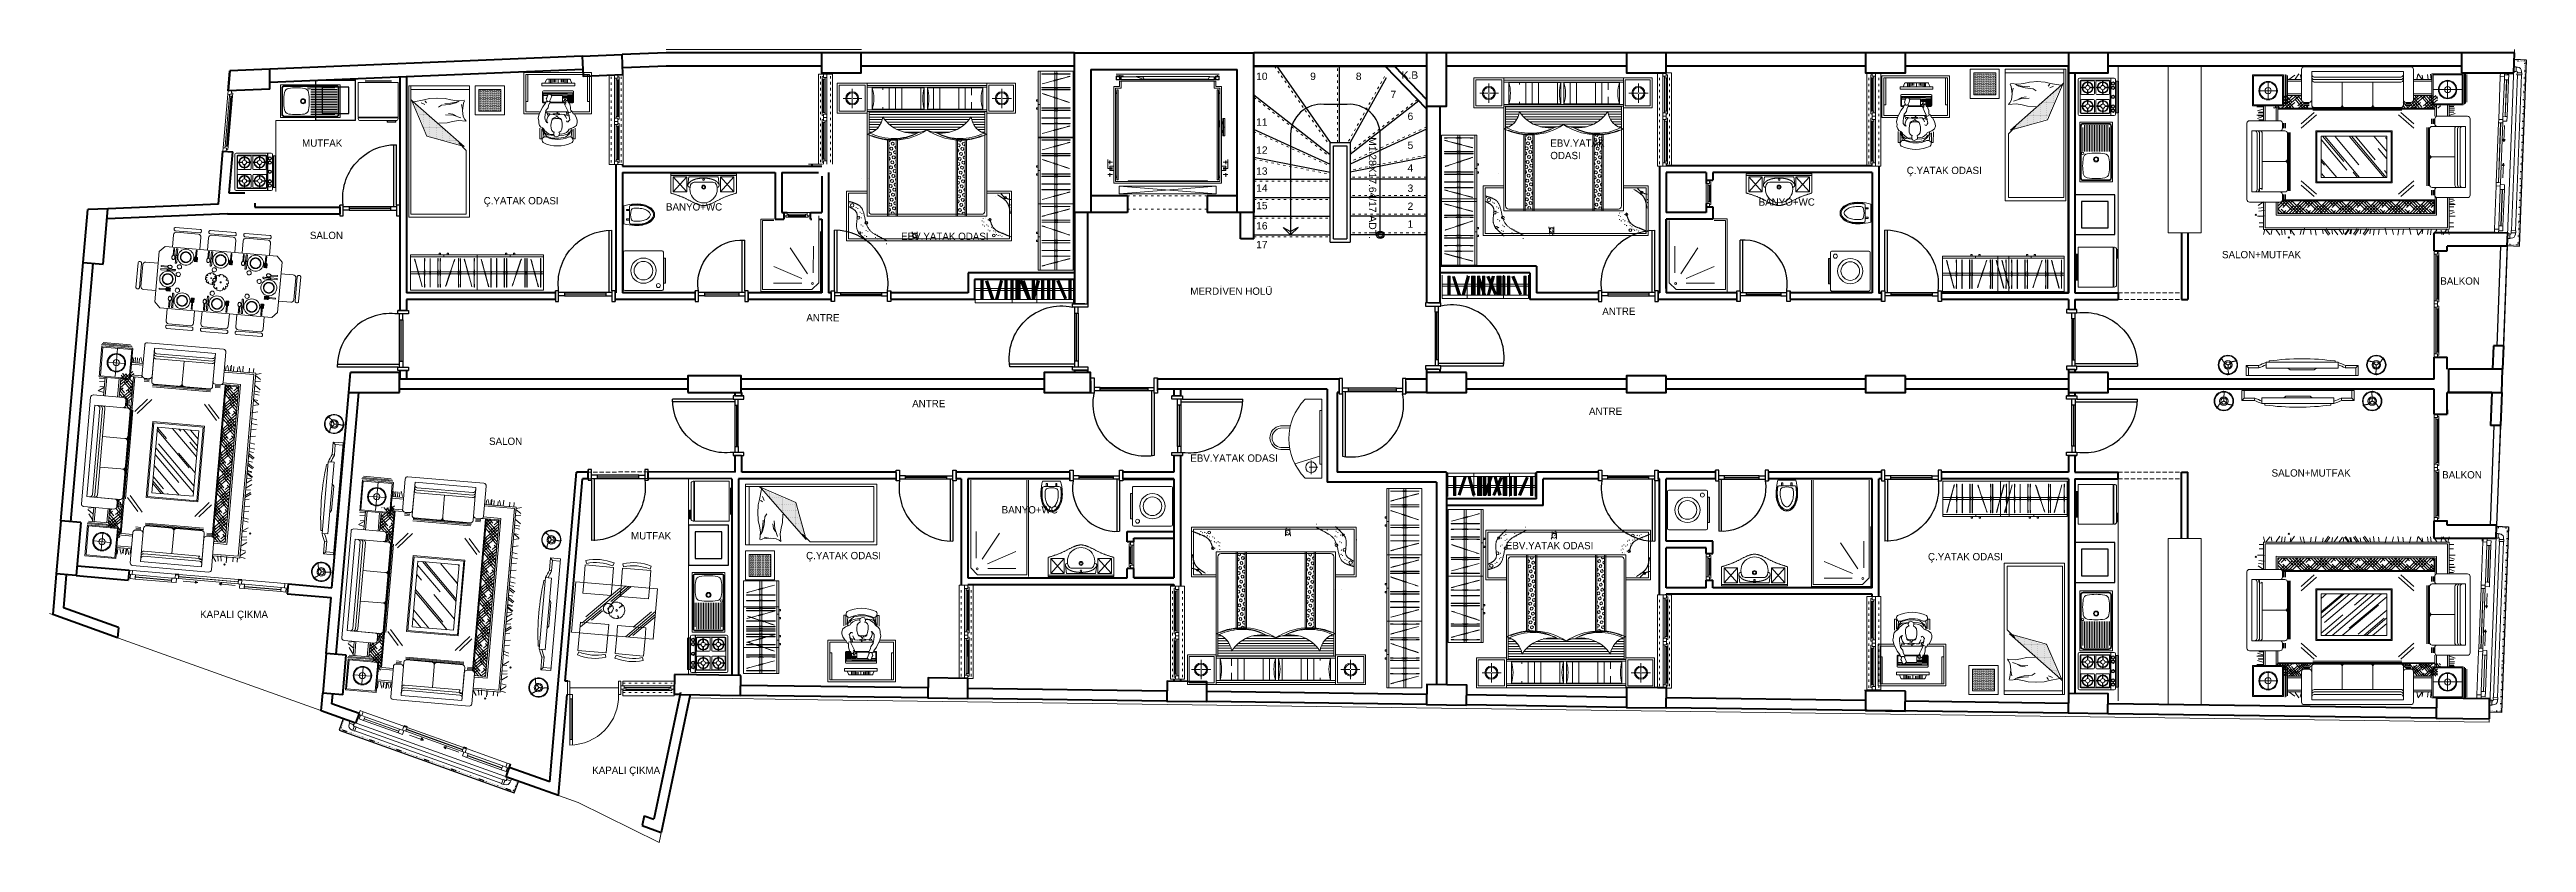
# Model space of a CAD drawing. Header units: millimetres. Extents: x 27 to 3754, y 31 to 1224.
import ezdxf

# ---------------------------------------------------------------- set-up
doc = ezdxf.new("R2010")
doc.units = ezdxf.units.MM
doc.header["$PDMODE"] = 3
doc.header["$PDSIZE"] = -0.7
for name, pattern in [('ACAD_ISO03W100', [30, 12, -18]), ('DASHED', [19.05, 12.7, -6.35]), ('DASHED2', [9.525, 6.35, -3.175]), ('DOT2', [3.175, 0, -3.175]), ('DUZ', [0])]:
    doc.linetypes.add(name, pattern=pattern)
for name, color, linetype in [('14_ISLAK_MEKAN_TEFRİŞ', 134, 'Continuous'), ('GOLGE', 9, 'DASHED'), ('MIMARI', 40, 'Continuous'), ('MOBILYA', 4, 'Continuous'), ('PENCERE', 1, 'Continuous')]:
    doc.layers.add(name, color=color, linetype=linetype)
for name, color, linetype, lineweight in [('A-FURN', 2, 'Continuous', 13), ('cam', 130, 'Continuous', 5), ('duvar_40', 255, 'Continuous', 40), ('forniture', 253, 'Continuous', 9), ('INCE', 253, 'DASHED2', 18), ('KAPI-PEN', 155, 'Continuous', 18), ('KOLON50', 70, 'Continuous', 53), ('korkuluk', 252, 'DUZ', 15), ('MERD_30', 51, 'Continuous', 30), ('PARSEL', 51, 'Continuous', 0), ('S_KAPI_25', 144, 'Continuous', 25), ('S_YAZI_25', 255, 'Continuous', 25), ('SIVA', 122, 'Continuous', 9), ('TEF', 253, 'Continuous', 13), ('TEFRIS', 16, 'Continuous', 15), ('yazı', 255, 'Continuous', 20)]:
    doc.layers.add(name, color=color, linetype=linetype, lineweight=lineweight)
doc.styles.add('2', font='Arial')
doc.styles.add('DIM', font='Arial')
doc.styles.get("Standard").update_dxf_attribs({"font": 'EtrFont'})
pattern_1 = [(310.05428, (7999.9774, -8350.1664), (5.9514805, -12.1926002), [52.65, -26.325]), (220.05428, (7999.9774, -8350.1664), (7.95747995, 10.9890005), [52.65, -26.325])]
pattern_2 = [(310.05428, (-9363.778, -7189.915), (18.43582, -65.983785), [425.25, -56.7, 141.75, -28.35]), (310.05428, (-9327.435, -7207.288), (-47.10471, -2.563895), [85.05, -9.3555, 170.1, -21.2625]), (310.05428, (-9351.733, -7215.145), (80.327636, -125.063657), [226.8, -39.69, 113.4, -28.35])]
pattern_3 = [(400.05428, (6763.6348, 6479.9817), (9.8760062, 4.8206992), [42.6465, -21.32325]), (310.05428, (6763.6348, 6479.9817), (-8.9010904, 6.4455588), [42.6465, -21.32325])]

msp = doc.modelspace()

# ---------------------------------------------------------------- texts
at = {"layer": 'S_YAZI_25', "style": '2'}
for s, height, p in [('10', 11.06, (1842.7, 1178)), ('9', 11.1, (1924, 1178)), ('8', 11.1, (1992.7, 1178)), ('7', 11.1, (2044.9, 1150.7)), ('K.B', 11.06, (2061.6, 1179.9)), ('11', 11.06, (1842.7, 1109.2)), ('6', 11.1, (2070.5, 1117.8)), ('5', 11.1, (2070.5, 1074.3)), ('12', 11.06, (1842.7, 1067)), ('13', 11.06, (1842.7, 1035.4)), ('4', 11.1, (2070.5, 1040.2)), ('14', 11.06, (1842.7, 1009.8)), ('3', 11.1, (2070.5, 1009.6)), ('15', 11.06, (1842.7, 983.5)), ('2', 11.1, (2070.5, 982.5)), ('16', 11.06, (1842.7, 953.1)), ('17', 11.06, (1842.7, 924.9)), ('1', 11.1, (2070.5, 955.8))]:
    msp.add_text(s, height=height, dxfattribs=at).set_placement(p)
at = {"layer": 'yazı', "color": 40}
for s, p in [('MUTFAK', (407.3, 1077.6, 0)), ('EBV.YATAK', (2285.3, 1077.6, 0)), ('ODASI', (2285.3, 1058.9, 0)), ('Ç.YATAK ODASI', (2821.6, 1036.5, 0)), ('Ç.YATAK ODASI', (680.5, 990.9, 0)), ('BANYO+WC', (954.8, 981.6, 0)), ('BANYO+WC', (2598.7, 988.9, 0)), ('SALON', (419, 938.7, 0)), ('EBV.YATAK ODASI', (1308.5, 937.3, 0)), ('SALON+MUTFAK', (3295.9, 909.8, 0)), ('MERD', (1743.7, 854.8, 0)), ('İ', (1787.7, 854.8, 0)), ('VEN HOLÜ', (1792, 854.8, 0)), ('BALKON', (3624.3, 870.1, 0)), ('ANTRE', (1166, 814.8, 0)), ('ANTRE', (2363.5, 824.5, 0)), ('ANTRE', (1325.2, 685.7, 0)), ('ANTRE', (2343.5, 674.1, 0)), ('SALON', (688.6, 629, 0)), ('EBV.YATAK ODASI', (1743.7, 603.7, 0)), ('SALON+MUTFAK', (3370.5, 581.3, 0)), ('BALKON', (3627.1, 578.5, 0)), ('BANYO+WC', (1459.8, 525.9, 0)), ('MUTFAK', (902.2, 486.8, 0)), ('Ç.YATAK ODASI', (1165.6, 457, 0)), ('EBV.YATAK ODASI', (2218.4, 472, 0)), ('Ç.YATAK ODASI', (2853.5, 455.4, 0)), ('KAPALI ÇIKMA', (253.8, 368.6, 0)), ('KAPALI ÇIKMA', (843.8, 134, 0))]:
    msp.add_text(s, height=11, rotation=360, dxfattribs=at).set_placement(p)
at = {"layer": 'yazı', "style": '2'}
msp.add_text('M1:28X17.64/17 ADT.', height=11.06, rotation=270, dxfattribs=at).set_placement((2012.4, 1091.9))

# ---------------------------------------------------------------- blocks, each defined once
blk = doc.blocks.new('b19')
at = {"layer": 'cam'}
for p, q in [((1191.262224, 1129.034447), (1191.262224, 1179.141887)), ((1192.262224, 1129.034447), (1192.262224, 1179.141887)), ((1191.262224, 1058.926318), (1191.262224, 1114.034791)), ((1192.262224, 1058.926318), (1192.262224, 1114.034791))]:
    blk.add_line(p, q, dxfattribs=at)
at = {"layer": 'duvar_40'}
for p, q in [((1189.182936, 1188.809702), (1189.182936, 1186.641887)), ((1199.182936, 1188.809702), (1199.182936, 1186.641887)), ((1174.182936, 1051.426318), (1174.182936, 1048.649696)), ((1174.182936, 1051.426318), (1174.182936, 1048.649696))]:
    blk.add_line(p, q, dxfattribs=at)
at = {"layer": 'PENCERE', "color": 134, "linetype": 'Continuous', "lineweight": 18}
for p, q in [((1184.179948, 1051.426318), (1184.179948, 1186.641887)), ((1205.179948, 1186.641887), (1184.179948, 1186.641887)), ((1189.179948, 1186.644596), (1188.179948, 1186.644596)), ((1190.012224, 1179.141887), (1190.012224, 1129.034447)), ((1194.512224, 1129.034447), (1194.512224, 1179.141887)), ((1196.980748, 1126.534447), (1196.980748, 1181.641887)), ((1205.179948, 1051.426318), (1205.179948, 1186.641887)), ((1192.012224, 1121.534447), (1197.012224, 1121.534447)), ((1190.012224, 1114.034791), (1190.012224, 1058.926318)), ((1194.512224, 1058.926318), (1194.512224, 1114.034791)), ((1196.980748, 1056.426318), (1196.980748, 1116.534791)), ((1190.179948, 1051.426318), (1169.179948, 1051.426318)), ((1190.179948, 1051.426318), (1169.179948, 1051.426318))]:
    blk.add_line(p, q, dxfattribs=at)
at = {"layer": 'PENCERE', "color": 134, "linetype": 'ACAD_ISO03W100', "lineweight": 18, "ltscale": 0.3}
for p, q in [((1187.179948, 1054.426318), (1187.179948, 1183.644596)), ((1202.179948, 1054.426318), (1202.179948, 1183.644596))]:
    blk.add_line(p, q, dxfattribs=at)
at = {"layer": 'PENCERE', "color": 134, "linetype": 'Continuous', "lineweight": 18, "flags": 128}
for points in [[(1192.012224, 1184.141887), (1190.012224, 1183.471482)], [(1190.012224, 1183.471482), (1190.012224, 1179.141887)], [(1194.512224, 1179.141887), (1190.012224, 1179.141887)], [(1197.012224, 1186.641887), (1197.012224, 1181.641887), (1192.012224, 1181.641887), (1192.012224, 1186.641887)], [(1192.012224, 1181.641887), (1192.012224, 1186.641887)], [(1192.012224, 1181.641887), (1197.012224, 1181.641887)], [(1194.512224, 1181.641887), (1194.512224, 1179.141887)], [(1194.512224, 1129.034447), (1190.012224, 1129.034447)], [(1190.012224, 1124.704851), (1190.012224, 1129.034447)], [(1192.012224, 1124.034447), (1190.012224, 1124.704851)], [(1192.012224, 1126.534447), (1192.012224, 1121.534447)], [(1197.012224, 1121.534447), (1197.012224, 1126.534447), (1192.012224, 1126.534447), (1192.012224, 1121.534447)], [(1197.012224, 1121.534791), (1197.012224, 1116.534791), (1192.012224, 1116.534791), (1192.012224, 1121.534791)], [(1192.012224, 1116.534791), (1192.012224, 1121.534791)], [(1194.512224, 1126.534447), (1194.512224, 1129.034447)], [(1194.512224, 1058.926318), (1190.012224, 1058.926318)], [(1190.012224, 1054.596722), (1190.012224, 1058.926318)], [(1192.012224, 1053.926318), (1190.012224, 1054.596722)], [(1192.012224, 1053.926318), (1190.012224, 1054.596722)], [(1192.012224, 1056.426318), (1192.012224, 1051.426318)], [(1197.012224, 1051.426318), (1197.012224, 1056.426318), (1192.012224, 1056.426318), (1192.012224, 1051.426318)], [(1192.012224, 1056.426318), (1192.012224, 1051.426318)], [(1197.012224, 1051.426318), (1197.012224, 1056.426318), (1192.012224, 1056.426318), (1192.012224, 1051.426318)], [(1194.512224, 1056.426318), (1194.512224, 1058.926318)]]:
    blk.add_lwpolyline(points, dxfattribs=at)
blk = doc.blocks.new('b20')
at = {"layer": 'TEF'}
for p, q in [((1184.590936, 973.681172), (1184.590936, 872.955389)), ((1097.549392, 968.649696), (1097.549392, 859.995389)), ((1117.182936, 968.649696), (1097.549392, 968.649696)), ((1100.141392, 862.587389), (1100.141392, 966.649696)), ((1117.182936, 966.649696), (1100.141392, 966.649696)), ((1187.182936, 949.849349), (1187.182936, 859.995389)), ((1187.182936, 949.815092), (1187.182936, 859.995389)), ((1159.337328, 879.428682), (1116.939004, 897.602032)), ((1167.481293, 886.478911), (1141.500337, 925.51574)), ((1176.466291, 887.691781), (1176.504439, 927.915759)), ((1187.182936, 859.995389), (1097.549392, 859.995389)), ((1174.222936, 862.587389), (1100.141392, 862.587389)), ((1159.026182, 872.339952), (1116.601627, 872.339952)), ((1184.590936, 872.955389), (1174.222936, 862.587389))]:
    blk.add_line(p, q, dxfattribs=at)
blk.add_arc((1175.017079, 871.829496), 1.458, 90, 270, dxfattribs=at)
blk = doc.blocks.new('b21')
at = {"layer": 'cam'}
for p, q in [((882.10066, 1123.297436), (882.10066, 1178.404876)), ((883.10066, 1123.297436), (883.10066, 1178.404876)), ((882.10066, 1058.189307), (882.10066, 1108.297781)), ((883.10066, 1058.189307), (883.10066, 1108.297781))]:
    blk.add_line(p, q, dxfattribs=at)
at = {"layer": 'PENCERE', "color": 134, "linetype": 'Continuous', "lineweight": 18}
for p, q in [((869.182936, 1050.689307), (869.182936, 1185.904876)), ((869.182936, 1185.904876), (890.182936, 1185.904876)), ((877.382135, 1120.797436), (877.382135, 1180.904876)), ((879.85066, 1123.297436), (879.85066, 1178.404876)), ((884.35066, 1178.404876), (884.35066, 1123.297436)), ((890.182936, 1050.689307), (890.182936, 1185.904876)), ((882.35066, 1115.797436), (877.35066, 1115.797436)), ((877.382135, 1055.689307), (877.382135, 1110.797781)), ((879.85066, 1058.189307), (879.85066, 1108.297781)), ((884.35066, 1108.297781), (884.35066, 1058.189307)), ((869.182936, 1050.689307), (890.182936, 1050.689307))]:
    blk.add_line(p, q, dxfattribs=at)
at = {"layer": 'PENCERE', "color": 134, "linetype": 'ACAD_ISO03W100', "lineweight": 18, "ltscale": 0.3}
for p, q in [((872.182936, 1053.689307), (872.182936, 1182.907586)), ((887.182936, 1053.689307), (887.182936, 1182.907586))]:
    blk.add_line(p, q, dxfattribs=at)
at = {"layer": 'PENCERE', "color": 134, "linetype": 'Continuous', "lineweight": 18, "flags": 128}
for points in [[(877.35066, 1185.904876), (877.35066, 1180.904876), (882.35066, 1180.904876), (882.35066, 1185.904876)], [(882.35066, 1180.904876), (877.35066, 1180.904876)], [(879.85066, 1180.904876), (879.85066, 1178.404876)], [(879.85066, 1178.404876), (884.35066, 1178.404876)], [(882.35066, 1180.904876), (882.35066, 1185.904876)], [(882.35066, 1183.404876), (884.35066, 1182.734472)], [(884.35066, 1182.734472), (884.35066, 1178.404876)], [(877.35066, 1115.797436), (877.35066, 1120.797436), (882.35066, 1120.797436), (882.35066, 1115.797436)], [(879.85066, 1123.297436), (884.35066, 1123.297436)], [(879.85066, 1120.797436), (879.85066, 1123.297436)], [(882.35066, 1120.797436), (882.35066, 1115.797436)], [(882.35066, 1118.297436), (884.35066, 1118.967841)], [(884.35066, 1118.967841), (884.35066, 1123.297436)], [(877.35066, 1115.797781), (877.35066, 1110.797781), (882.35066, 1110.797781), (882.35066, 1115.797781)], [(882.35066, 1110.797781), (877.35066, 1110.797781)], [(879.85066, 1110.797781), (879.85066, 1108.297781)], [(879.85066, 1108.297781), (884.35066, 1108.297781)], [(882.35066, 1110.797781), (882.35066, 1115.797781)], [(882.35066, 1113.297781), (884.35066, 1112.627377)], [(884.35066, 1112.627377), (884.35066, 1108.297781)], [(877.35066, 1050.689307), (877.35066, 1055.689307), (882.35066, 1055.689307), (882.35066, 1050.689307)], [(879.85066, 1058.189307), (884.35066, 1058.189307)], [(879.85066, 1055.689307), (879.85066, 1058.189307)], [(882.35066, 1055.689307), (882.35066, 1050.689307)], [(882.35066, 1053.189307), (884.35066, 1053.859711)], [(884.35066, 1053.859711), (884.35066, 1058.189307)]]:
    blk.add_lwpolyline(points, dxfattribs=at)
blk = doc.blocks.new('b23')
at = {"layer": 'TEF'}
for p, q in [((1413.320523, 575.995389), (1413.320523, 443.826319)), ((1497.770067, 433.458319), (1497.770067, 575.995389)), ((1500.362067, 575.995389), (1500.362067, 430.866319)), ((1421.445168, 458.56271), (1421.40702, 498.786688)), ((1430.430166, 457.34984), (1456.411122, 496.386669)), ((1438.574132, 450.299611), (1480.972455, 468.472962)), ((1413.320523, 443.826319), (1423.688523, 433.458319)), ((1423.688523, 433.458319), (1497.770067, 433.458319)), ((1438.885278, 443.210882), (1481.309832, 443.210882))]:
    blk.add_line(p, q, dxfattribs=at)
for start, end in [(90, 270), (270, 90)]:
    blk.add_arc((1422.89438, 442.700425), 1.458, start, end, dxfattribs=at)
blk = doc.blocks.new('b24')
at = {"layer": 'cam'}
for p, q in [((1408.646247, 350.400448), (1408.646247, 410.507888)), ((1409.646247, 350.400448), (1409.646247, 410.507888)), ((1408.779265, 285.291434), (1408.646247, 335.400792)), ((1409.779265, 285.291434), (1409.646247, 335.400792))]:
    blk.add_line(p, q, dxfattribs=at)
at = {"layer": 'PENCERE', "color": 134, "linetype": 'Continuous', "lineweight": 18}
for p, q in [((1395.861541, 277.791434), (1395.728523, 418.007888)), ((1395.728523, 418.007888), (1416.728523, 418.007888)), ((1403.927722, 347.900448), (1403.927722, 413.007888)), ((1406.396247, 350.400448), (1406.396247, 410.507888)), ((1410.896247, 410.507888), (1410.896247, 350.400448)), ((1416.861541, 277.791434), (1416.728523, 418.007888)), ((1408.896247, 342.900448), (1403.896247, 342.900448)), ((1404.060741, 282.791434), (1403.927722, 337.900792)), ((1406.529265, 285.291434), (1406.396247, 335.400792)), ((1410.896247, 335.400792), (1411.029265, 285.291434)), ((1395.861541, 277.791434), (1416.861541, 277.791434))]:
    blk.add_line(p, q, dxfattribs=at)
at = {"layer": 'PENCERE', "color": 134, "linetype": 'ACAD_ISO03W100', "lineweight": 18, "ltscale": 0.3}
for p, q in [((1398.861541, 280.791434), (1398.728523, 415.010597)), ((1413.861541, 280.791434), (1413.728523, 415.010597))]:
    blk.add_line(p, q, dxfattribs=at)
at = {"layer": 'PENCERE', "color": 134, "linetype": 'Continuous', "lineweight": 18, "flags": 128}
for points in [[(1403.896247, 418.007888), (1403.896247, 413.007888), (1408.896247, 413.007888), (1408.896247, 418.007888)], [(1408.896247, 413.007888), (1403.896247, 413.007888)], [(1406.396247, 413.007888), (1406.396247, 410.507888)], [(1406.396247, 410.507888), (1410.896247, 410.507888)], [(1408.896247, 413.007888), (1408.896247, 418.007888)], [(1408.896247, 415.507888), (1410.896247, 414.837483)], [(1410.896247, 414.837483), (1410.896247, 410.507888)], [(1403.896247, 342.900448), (1403.896247, 347.900448), (1408.896247, 347.900448), (1408.896247, 342.900448)], [(1403.896247, 342.900792), (1403.896247, 337.900792), (1408.896247, 337.900792), (1408.896247, 342.900792)], [(1408.896247, 337.900792), (1403.896247, 337.900792)], [(1406.396247, 350.400448), (1410.896247, 350.400448)], [(1406.396247, 347.900448), (1406.396247, 350.400448)], [(1406.396247, 337.900792), (1406.396247, 335.400792)], [(1406.396247, 335.400792), (1410.896247, 335.400792)], [(1408.896247, 347.900448), (1408.896247, 342.900448)], [(1408.896247, 345.400448), (1410.896247, 346.070852)], [(1408.896247, 337.900792), (1408.896247, 342.900792)], [(1408.896247, 340.400792), (1410.896247, 339.730388)], [(1410.896247, 346.070852), (1410.896247, 350.400448)], [(1410.896247, 339.730388), (1410.896247, 335.400792)], [(1404.029265, 277.791434), (1404.029265, 282.791434), (1409.029265, 282.791434), (1409.029265, 277.791434)], [(1406.529265, 285.291434), (1411.029265, 285.291434)], [(1406.529265, 282.791434), (1406.529265, 285.291434)], [(1409.029265, 282.791434), (1409.029265, 277.791434)], [(1409.029265, 280.291434), (1411.029265, 280.961838)], [(1411.029265, 280.961838), (1411.029265, 285.291434)]]:
    blk.add_lwpolyline(points, dxfattribs=at)
blk = doc.blocks.new('b25')
at = {"layer": 'forniture'}
for p, q in [((558.206766, 529.973448), (562.33556, 577.686348)), ((566.464141, 581.15731), (680.863237, 571.257885)), ((577.242554, 572.99564), (572.931308, 523.174303)), ((577.242554, 572.99564), (573.588928, 530.773847)), ((577.242554, 572.99564), (576.877027, 568.771565)), ((668.843019, 565.069074), (577.242554, 572.99564)), ((580.016079, 560.807387), (664.017, 553.538441)), ((580.347989, 564.642983), (664.34891, 557.374037)), ((684.334199, 567.129303), (680.38848, 521.532041)), ((569.04673, 522.523079), (561.447186, 523.180699)), ((569.216419, 524.484025), (561.616875, 525.141645)), ((569.354291, 526.077294), (561.754747, 526.734914)), ((569.460346, 527.302885), (561.860803, 527.960505)), ((579.684169, 556.971791), (663.68509, 549.702845)), ((618.402731, 515.411248), (621.68463, 553.337318)), ((574.122524, 514.998359), (661.37958, 507.447646)), ((574.279521, 516.812638), (661.536577, 509.261925)), ((574.400288, 518.208237), (661.657343, 510.657524)), ((675.846282, 513.281273), (668.246738, 513.938893)), ((676.015971, 515.24222), (668.416427, 515.89984)), ((676.153843, 516.835489), (668.554299, 517.493108)), ((676.259898, 518.061079), (668.660355, 518.718699))]:
    blk.add_line(p, q, dxfattribs=at)
at = {"layer": 'forniture', "flags": 128}
blk.add_lwpolyline([(576.40227, 519.045721), (660.403191, 511.776775, 0.414214), (664.531773, 515.247737), (668.843019, 565.069074), (577.242554, 572.99564), (572.931308, 523.174303)], format="xyb", dxfattribs=at)
at = {"layer": 'forniture'}
for centre, radius, start, end in [((566.135332, 577.357538), 3.813972, 85.05428, 175.05428), ((579.316523, 560.186042), 3.235208, 163.583426, 276.525134), ((580.344889, 564.607159), 3.813972, 175.05428, 265.05428), ((580.676799, 568.442755), 3.813972, 175.05428, 265.05428), ((563.042096, 532.476972), 4.668397, 184.766062, 255.342499), ((569.789156, 531.102657), 3.813972, 265.05428, 355.05428), ((576.73108, 522.845493), 3.813972, 175.05428, 265.05428), ((668.989165, 522.518471), 3.813972, 175.05428, 265.05428), ((614.931769, 519.53983), 3.813972, 265.05428, 355.05428), ((622.531312, 518.88221), 3.813972, 175.05428, 265.05428), ((676.588708, 521.860851), 3.813972, 265.05428, 355.05428)]:
    blk.add_arc(centre, radius, start, end, dxfattribs=at)
blk = doc.blocks.new('b27')
at = {"layer": 'forniture'}
for p, q in [((527.03152, 294.001524), (547.374217, 529.636081)), ((467.082244, 338.886472), (480.948109, 499.122272)), ((487.13692, 487.102053), (475.243915, 349.664884)), ((485.076691, 502.593234), (530.673952, 498.647515)), ((534.144914, 494.518933), (533.487294, 486.919389)), ((483.596571, 352.77032), (494.831956, 482.607945)), ((487.432167, 352.43841), (498.667552, 482.276035)), ((491.267763, 352.1065), (502.503148, 481.944125)), ((530.031318, 346.822619), (541.54847, 479.916378)), ((531.426917, 346.701852), (542.944068, 479.795611)), ((533.241196, 346.544855), (544.758347, 479.638614)), ((536.794745, 436.661765), (498.868675, 439.943664)), ((532.828306, 390.825061), (494.902236, 394.10696)), ((525.417552, 294.141188), (533.658801, 389.851958)), ((520.93667, 341.882677), (520.27905, 334.283133)), ((520.897504, 338.644325), (522.356951, 339.872298)), ((522.356951, 339.872298), (521.128979, 341.331745)), ((522.16226, 341.776621), (521.504641, 334.177078)), ((523.755529, 341.638749), (523.097909, 334.039206)), ((525.716476, 341.46906), (525.058856, 333.869517)), ((516.150468, 330.812171), (470.553206, 334.75789))]:
    blk.add_line(p, q, dxfattribs=at)
at = {"layer": 'forniture', "flags": 128}
blk.add_lwpolyline([(529.193833, 348.824601), (540.429218, 478.662226, 0.414214), (536.958256, 482.790808), (487.13692, 487.102053), (475.243915, 349.664884), (525.065251, 345.353639)], format="xyb", dxfattribs=at)
at = {"layer": 'forniture'}
for centre, start, end in [((484.747881, 498.793462), 85.05428, 175.05428), ((529.687523, 487.248199), 265.05428, 355.05428), ((530.345142, 494.847743), 355.05428, 85.05428), ((470.882016, 338.557662), 175.05428, 265.05428), ((517.136898, 342.211487), 355.05428, 85.05428), ((516.479278, 334.611943), 265.05428, 355.05428)]:
    blk.add_arc(centre, 3.813972, start, end, dxfattribs=at)
blk = doc.blocks.new('b28')
at = {"layer": 'forniture'}
for p, q in [((548.730659, 299.181725), (556.330203, 298.524105)), ((548.836714, 300.407316), (556.436258, 299.749696)), ((548.974586, 302.000585), (556.57413, 301.342965)), ((549.144275, 303.961531), (556.743819, 303.303911)), ((560.458784, 301.995067), (556.147539, 252.17373)), ((650.590269, 299.034568), (563.333214, 306.58528)), ((650.711036, 300.430166), (563.453981, 307.980879)), ((650.868033, 302.244445), (563.610978, 309.795158)), ((648.588287, 298.197083), (564.587366, 305.466029)), ((606.587827, 301.831556), (603.305927, 263.905486)), ((540.656358, 250.113501), (544.602077, 295.710763)), ((644.974478, 256.435417), (560.973557, 263.704363)), ((645.306388, 260.271013), (561.305467, 267.539959)), ((647.748003, 244.247165), (652.059249, 294.068501)), ((647.748003, 244.247165), (652.059249, 294.068501)), ((647.748003, 244.247165), (651.401629, 286.468958)), ((655.530211, 289.939919), (663.129755, 289.2823)), ((655.636266, 291.16551), (663.23581, 290.50789)), ((655.774139, 292.758779), (663.373682, 292.101159)), ((655.943827, 294.719726), (663.543371, 294.062106)), ((666.600717, 285.153718), (662.654998, 239.556456)), ((658.526416, 236.085494), (544.12732, 245.98492)), ((556.513065, 256.397805), (556.147539, 252.17373)), ((556.147539, 252.17373), (647.748003, 244.247165)), ((556.147539, 252.17373), (647.748003, 244.247165)), ((644.642568, 252.599821), (560.641647, 259.868767)), ((647.748003, 244.247165), (648.11353, 248.471239))]:
    blk.add_line(p, q, dxfattribs=at)
for centre, radius, start, end in [((556.001393, 294.724333), 3.813972, 355.05428, 85.05428), ((564.258556, 301.666257), 3.813972, 85.05428, 175.05428), ((602.459245, 298.360594), 3.813972, 355.05428, 85.05428), ((610.058789, 297.702974), 3.813972, 85.05428, 175.05428), ((648.259477, 294.397311), 3.813972, 355.05428, 85.05428), ((655.201401, 286.140148), 3.813972, 85.05428, 175.05428), ((544.45613, 249.784691), 3.813972, 175.05428, 265.05428), ((560.312837, 256.068995), 3.813972, 85.05428, 175.05428), ((646.394669, 257.662612), 2.826325, 112.646949, 327.461611), ((644.313758, 248.800049), 3.813972, 355.05428, 85.05428), ((644.645668, 252.635645), 3.813972, 355.05428, 85.05428), ((658.855226, 239.885266), 3.813972, 265.05428, 355.05428)]:
    blk.add_arc(centre, radius, start, end, dxfattribs=at)
blk = doc.blocks.new('b30')
at = {"layer": 'forniture'}
h = blk.add_hatch(dxfattribs=at)
h.set_pattern_fill('HOUND', color=256, scale=65, angle=45, style=0, pattern_type=2)
h.set_pattern_definition(pattern_1)
h.paths.add_polyline_path([(133, 489.2), (129.8, 489.5), (130.6, 498.2), (130, 500.5), (128.8, 502.1), (127.2, 504.2), (115.3, 505.2), (117.7, 532.9), (124.3, 532.4), (127.1, 533.2), (128.4, 535.8), (129.7, 535.7), (133.2, 535.4), (133.9, 543), (129.1, 543.4), (128.2, 546.2), (125.6, 547.6), (133.2, 546.9), (136, 547.8), (137.4, 550.4), (138.3, 550.3)])
h.paths.add_polyline_path([(133, 489.2), (141.8, 591.4)])
for p, q in [((135.2, 495.5), (155.5, 731.2)), ((153.9, 731.3), (141.8, 591.4)), ((75.2, 540.4), (89.1, 700.7)), ((95.3, 688.6), (83.4, 551.2)), ((91.8, 554.3), (103, 684.1)), ((93.2, 704.1), (138.8, 700.2)), ((99.5, 688.3), (95.3, 688.6)), ((95.6, 554), (106.8, 683.8)), ((99.4, 553.6), (110.7, 683.5)), ((138.2, 548.4), (149.7, 681.5)), ((139.6, 548.2), (151.1, 681.3)), ((141.4, 548.1), (152.9, 681.2)), ((142.3, 696.1), (141.7, 688.5)), ((145, 638.2), (107, 641.5)), ((141, 592.4), (103.1, 595.6)), ((133.6, 495.7), (141.8, 591.4)), ((124.3, 532.4), (78.7, 536.3)), ((83.4, 551.2), (87.6, 550.8)), ((83.4, 551.2), (125.6, 547.6)), ((83.4, 551.2), (133.2, 546.9)), ((129.1, 543.4), (128.4, 535.8))]:
    blk.add_line(p, q, dxfattribs=at)
at = {"layer": 'forniture', "flags": 128}
blk.add_lwpolyline([(137.4, 550.4), (148.6, 680.2, 0.414214), (145.1, 684.3), (95.3, 688.6), (83.4, 551.2), (133.2, 546.9)], format="xyb", dxfattribs=at)
at = {"layer": 'forniture'}
for centre, radius, start, end in [((92.9, 700.3), 3.81, 85.0543, 175.0543), ((99.2, 684.5), 3.81, 355.0543, 85.0543), ((103, 684.1), 3.81, 355.0543, 85.0543), ((106.9, 683.8), 3.81, 355.0543, 85.0543), ((137.9, 688.8), 3.81, 265.0543, 355.0543), ((138.5, 696.4), 3.81, 355.0543, 85.0543), ((141.5, 642.3), 3.81, 265.0543, 355.0543), ((140.8, 634.7), 3.81, 355.0543, 85.0543), ((137.5, 596.5), 3.81, 265.0543, 355.0543), ((136.9, 588.9), 3.81, 355.0543, 85.0543), ((79, 540.1), 3.81, 175.0543, 265.0543), ((88, 554.6), 3.81, 265.0543, 355.0543), ((91.8, 554.3), 3.81, 265.0543, 355.0543), ((94.3, 555.6), 5.49, 280.652, 339.4565), ((124.6, 536.2), 3.81, 265.0543, 355.0543), ((125.3, 543.8), 3.81, 355.0543, 85.0543)]:
    blk.add_arc(centre, radius, start, end, dxfattribs=at)
blk = doc.blocks.new('b32')
at = {"layer": 'forniture'}
for p, q in [((148.819064, 451.654822), (152.764783, 497.252084)), ((156.893365, 500.723046), (164.492908, 500.065426)), ((156.99942, 501.948636), (164.598964, 501.291017)), ((157.137292, 503.541905), (164.736836, 502.884285)), ((157.306981, 505.502852), (164.906525, 504.845232)), ((168.62149, 503.536388), (164.310244, 453.715051)), ((258.752975, 500.575888), (171.49592, 508.126601)), ((258.873742, 501.971487), (171.616686, 509.5222)), ((259.030739, 503.785766), (171.773683, 511.336479)), ((256.750993, 499.738404), (172.750072, 507.00735)), ((214.750532, 503.372877), (211.468633, 465.446807)), ((255.910709, 445.788485), (260.221955, 495.609822)), ((255.910709, 445.788485), (260.221955, 495.609822)), ((255.910709, 445.788485), (259.564335, 488.010278)), ((263.692917, 491.48124), (271.29246, 490.82362)), ((263.798972, 492.706831), (271.398516, 492.049211)), ((263.936844, 494.3001), (271.536388, 493.64248)), ((264.106533, 496.261046), (271.706077, 495.603426)), ((274.763422, 486.695039), (270.817703, 441.097777)), ((266.689122, 437.626815), (152.290026, 447.52624)), ((164.675771, 457.939126), (164.310244, 453.715051)), ((164.310244, 453.715051), (255.910709, 445.788485)), ((164.310244, 453.715051), (255.910709, 445.788485)), ((252.805274, 454.141142), (168.804353, 461.410088)), ((253.137184, 457.976738), (169.136263, 465.245684)), ((253.469094, 461.812334), (169.468173, 469.08128)), ((255.910709, 445.788485), (256.276236, 450.01256)), ((277.305152, 453.764354), (272.378432, 462.206059)), ((272.648957, 462.259992), (313.531926, 458.738626))]:
    blk.add_line(p, q, dxfattribs=at)
for centre, radius, start, end in [((156.564555, 496.923274), 3.813972, 85.05428, 175.05428), ((164.164098, 496.265654), 3.813972, 355.05428, 85.05428), ((172.421262, 503.207578), 3.813972, 85.05428, 175.05428), ((210.621951, 499.901915), 3.813972, 355.05428, 85.05428), ((218.221494, 499.244295), 3.813972, 85.05428, 175.05428), ((256.422183, 495.938632), 3.813972, 355.05428, 85.05428), ((263.364107, 487.681468), 3.813972, 85.05428, 175.05428), ((270.96365, 487.023848), 3.813972, 355.05428, 85.05428), ((152.618836, 451.326012), 3.813972, 175.05428, 265.05428), ((168.475543, 457.610316), 3.813972, 85.05428, 175.05428), ((168.807453, 461.445912), 3.813972, 85.05428, 175.05428), ((169.139363, 465.281508), 3.813972, 85.05428, 175.05428), ((254.557375, 459.203932), 2.826325, 112.646949, 327.461611), ((252.476464, 450.34137), 3.813972, 355.05428, 85.05428), ((252.808374, 454.176966), 3.813972, 355.05428, 85.05428), ((267.017931, 441.426587), 3.813972, 265.05428, 355.05428)]:
    blk.add_arc(centre, radius, start, end, dxfattribs=at)
blk = doc.blocks.new('b33')
at = {"layer": 'cam'}
for p, q in [((1720.807811, 349.091063), (1720.807811, 409.198503)), ((1721.807811, 349.091063), (1721.807811, 409.198503)), ((1720.807811, 283.982934), (1720.807811, 334.091408)), ((1721.807811, 283.982934), (1721.807811, 334.091408))]:
    blk.add_line(p, q, dxfattribs=at)
at = {"layer": 'PENCERE', "color": 134, "linetype": 'Continuous', "lineweight": 18}
for p, q in [((1713.725535, 276.482934), (1713.725535, 416.698503)), ((1734.725535, 416.698503), (1713.725535, 416.698503)), ((1726.526335, 346.591063), (1726.526335, 411.698503)), ((1734.725535, 276.482934), (1734.725535, 416.698503)), ((1719.557811, 409.198503), (1719.557811, 349.091063)), ((1724.057811, 349.091063), (1724.057811, 409.198503)), ((1721.557811, 341.591063), (1726.557811, 341.591063)), ((1726.526335, 281.482934), (1726.526335, 336.591408)), ((1719.557811, 334.091408), (1719.557811, 283.982934)), ((1724.057811, 283.982934), (1724.057811, 334.091408))]:
    blk.add_line(p, q, dxfattribs=at)
at = {"layer": 'PENCERE', "color": 134, "linetype": 'ACAD_ISO03W100', "lineweight": 18, "ltscale": 0.3}
for p, q in [((1716.725535, 279.482934), (1716.725535, 413.701213)), ((1731.725535, 279.482934), (1731.725535, 413.701213))]:
    blk.add_line(p, q, dxfattribs=at)
at = {"layer": 'PENCERE', "color": 134, "linetype": 'Continuous', "lineweight": 18, "flags": 128}
for points in [[(1721.557811, 414.198503), (1719.557811, 413.528099)], [(1719.557811, 413.528099), (1719.557811, 409.198503)], [(1726.557811, 416.698503), (1726.557811, 411.698503), (1721.557811, 411.698503), (1721.557811, 416.698503)], [(1721.557811, 411.698503), (1721.557811, 416.698503)], [(1721.557811, 411.698503), (1726.557811, 411.698503)], [(1724.057811, 411.698503), (1724.057811, 409.198503)], [(1724.057811, 409.198503), (1719.557811, 409.198503)], [(1719.557811, 344.761467), (1719.557811, 349.091063)], [(1721.557811, 344.091063), (1719.557811, 344.761467)], [(1721.557811, 339.091408), (1719.557811, 338.421003)], [(1719.557811, 338.421003), (1719.557811, 334.091408)], [(1721.557811, 346.591063), (1721.557811, 341.591063)], [(1726.557811, 341.591063), (1726.557811, 346.591063), (1721.557811, 346.591063), (1721.557811, 341.591063)], [(1726.557811, 341.591408), (1726.557811, 336.591408), (1721.557811, 336.591408), (1721.557811, 341.591408)], [(1721.557811, 336.591408), (1721.557811, 341.591408)], [(1721.557811, 336.591408), (1726.557811, 336.591408)], [(1724.057811, 346.591063), (1724.057811, 349.091063)], [(1724.057811, 336.591408), (1724.057811, 334.091408)], [(1724.057811, 334.091408), (1719.557811, 334.091408)]]:
    blk.add_lwpolyline(points, dxfattribs=at)
blk = doc.blocks.new('b35')
at = {"layer": 'duvar_40'}
for p, q in [((2529.728523, 968.809702), (2459.728523, 968.809702)), ((2459.728523, 968.809702), (2459.728523, 857.995389)), ((2459.728523, 864.422167), (2459.728523, 968.809702))]:
    blk.add_line(p, q, dxfattribs=at)
at = {"layer": 'TEF'}
for p, q in [((2531.728523, 968.969618), (2551.362067, 968.969618)), ((2551.362067, 968.969618), (2551.362067, 859.995389)), ((2464.320523, 966.809702), (2464.320523, 872.955389)), ((2531.728523, 966.809702), (2548.770067, 966.809702)), ((2548.770067, 862.587389), (2548.770067, 966.809702)), ((2472.445168, 887.691781), (2472.40702, 927.915759)), ((2481.430166, 886.478911), (2507.411122, 925.51574)), ((2489.574132, 879.428682), (2531.972455, 897.602032)), ((2464.320523, 872.955389), (2474.688523, 862.587389)), ((2474.688523, 862.587389), (2548.770067, 862.587389)), ((2489.885278, 872.339952), (2532.309832, 872.339952))]:
    blk.add_line(p, q, dxfattribs=at)
for start, end in [(90, 270), (270, 90)]:
    blk.add_arc((2473.89438, 871.829496), 1.458, start, end, dxfattribs=at)
blk = doc.blocks.new('b36')
at = {"layer": 'cam'}
for p, q in [((2459.481607, 1131.202351), (2459.481607, 1181.309791)), ((2460.481607, 1131.202351), (2460.481607, 1181.309791)), ((2459.481607, 1056.094221), (2459.481607, 1116.202695)), ((2460.481607, 1056.094221), (2460.481607, 1116.202695))]:
    blk.add_line(p, q, dxfattribs=at)
at = {"layer": 'PENCERE', "color": 134, "linetype": 'Continuous', "lineweight": 18}
for p, q in [((2446.563883, 1048.594221), (2446.563883, 1188.809791)), ((2446.563883, 1188.809791), (2467.563883, 1188.809791)), ((2454.763082, 1128.702351), (2454.763082, 1183.809791)), ((2457.231607, 1131.202351), (2457.231607, 1181.309791)), ((2461.731607, 1181.309791), (2461.731607, 1131.202351)), ((2467.563883, 1048.594221), (2467.563883, 1188.809791)), ((2459.731607, 1123.702351), (2454.731607, 1123.702351)), ((2454.763082, 1053.594221), (2454.763082, 1118.702695)), ((2457.231607, 1056.094221), (2457.231607, 1116.202695)), ((2461.731607, 1116.202695), (2461.731607, 1056.094221)), ((2446.563883, 1048.594221), (2467.563883, 1048.594221))]:
    blk.add_line(p, q, dxfattribs=at)
at = {"layer": 'PENCERE', "color": 134, "linetype": 'ACAD_ISO03W100', "lineweight": 18, "ltscale": 0.3}
for p, q in [((2449.563883, 1051.594221), (2449.563883, 1185.8125)), ((2464.563883, 1051.594221), (2464.563883, 1185.8125))]:
    blk.add_line(p, q, dxfattribs=at)
at = {"layer": 'PENCERE', "color": 134, "linetype": 'Continuous', "lineweight": 18, "flags": 128}
for points in [[(2454.731607, 1188.809791), (2454.731607, 1183.809791), (2459.731607, 1183.809791), (2459.731607, 1188.809791)], [(2459.731607, 1183.809791), (2454.731607, 1183.809791)], [(2457.231607, 1183.809791), (2457.231607, 1181.309791)], [(2457.231607, 1181.309791), (2461.731607, 1181.309791)], [(2459.731607, 1183.809791), (2459.731607, 1188.809791)], [(2459.731607, 1186.309791), (2461.731607, 1185.639386)], [(2461.731607, 1185.639386), (2461.731607, 1181.309791)], [(2454.731607, 1123.702351), (2454.731607, 1128.702351), (2459.731607, 1128.702351), (2459.731607, 1123.702351)], [(2454.731607, 1123.702695), (2454.731607, 1118.702695), (2459.731607, 1118.702695), (2459.731607, 1123.702695)], [(2459.731607, 1118.702695), (2454.731607, 1118.702695)], [(2457.231607, 1131.202351), (2461.731607, 1131.202351)], [(2457.231607, 1128.702351), (2457.231607, 1131.202351)], [(2457.231607, 1118.702695), (2457.231607, 1116.202695)], [(2459.731607, 1128.702351), (2459.731607, 1123.702351)], [(2459.731607, 1126.202351), (2461.731607, 1126.872755)], [(2459.731607, 1118.702695), (2459.731607, 1123.702695)], [(2459.731607, 1121.202695), (2461.731607, 1120.532291)], [(2461.731607, 1126.872755), (2461.731607, 1131.202351)], [(2461.731607, 1120.532291), (2461.731607, 1116.202695)], [(2457.231607, 1116.202695), (2461.731607, 1116.202695)], [(2454.731607, 1048.594221), (2454.731607, 1053.594221), (2459.731607, 1053.594221), (2459.731607, 1048.594221)], [(2457.231607, 1056.094221), (2461.731607, 1056.094221)], [(2457.231607, 1053.594221), (2457.231607, 1056.094221)], [(2459.731607, 1053.594221), (2459.731607, 1048.594221)], [(2461.731607, 1051.764626), (2461.731607, 1056.094221)]]:
    blk.add_lwpolyline(points, dxfattribs=at)
blk = doc.blocks.new('b37')
at = {"layer": 'cam'}
for p, q in [((2768.810799, 1131.202262), (2768.810799, 1181.309702)), ((2769.810799, 1131.202262), (2769.810799, 1181.309702)), ((2768.810799, 1056.094133), (2768.810799, 1116.202607)), ((2769.810799, 1056.094133), (2769.810799, 1116.202607))]:
    blk.add_line(p, q, dxfattribs=at)
at = {"layer": 'PENCERE', "color": 134, "linetype": 'Continuous', "lineweight": 18}
for p, q in [((2761.728523, 1048.594133), (2761.728523, 1188.809702)), ((2767.560799, 1181.309702), (2767.560799, 1131.202262)), ((2772.060799, 1131.202262), (2772.060799, 1181.309702)), ((2774.529324, 1128.702262), (2774.529324, 1183.809702)), ((2782.728523, 1048.594133), (2782.728523, 1188.809702)), ((2769.560799, 1123.702262), (2774.560799, 1123.702262)), ((2774.529324, 1053.594133), (2774.529324, 1118.702607)), ((2767.560799, 1116.202607), (2767.560799, 1056.094133)), ((2772.060799, 1056.094133), (2772.060799, 1116.202607)), ((2782.728523, 1048.594133), (2761.728523, 1048.594133))]:
    blk.add_line(p, q, dxfattribs=at)
at = {"layer": 'PENCERE', "color": 134, "linetype": 'ACAD_ISO03W100', "lineweight": 18, "ltscale": 0.3}
for p, q in [((2764.728523, 1051.594133), (2764.728523, 1185.812412)), ((2779.728523, 1051.594133), (2779.728523, 1185.812412))]:
    blk.add_line(p, q, dxfattribs=at)
at = {"layer": 'PENCERE', "color": 134, "linetype": 'Continuous', "lineweight": 18, "flags": 128}
for points in [[(2769.560799, 1186.309702), (2767.560799, 1185.639298)], [(2767.560799, 1185.639298), (2767.560799, 1181.309702)], [(2772.060799, 1181.309702), (2767.560799, 1181.309702)], [(2774.560799, 1188.809702), (2774.560799, 1183.809702), (2769.560799, 1183.809702), (2769.560799, 1188.809702)], [(2769.560799, 1183.809702), (2769.560799, 1188.809702)], [(2769.560799, 1183.809702), (2774.560799, 1183.809702)], [(2772.060799, 1183.809702), (2772.060799, 1181.309702)], [(2772.060799, 1131.202262), (2767.560799, 1131.202262)], [(2767.560799, 1126.872667), (2767.560799, 1131.202262)], [(2769.560799, 1126.202262), (2767.560799, 1126.872667)], [(2769.560799, 1121.202607), (2767.560799, 1120.532203)], [(2767.560799, 1120.532203), (2767.560799, 1116.202607)], [(2769.560799, 1128.702262), (2769.560799, 1123.702262)], [(2774.560799, 1123.702262), (2774.560799, 1128.702262), (2769.560799, 1128.702262), (2769.560799, 1123.702262)], [(2774.560799, 1123.702607), (2774.560799, 1118.702607), (2769.560799, 1118.702607), (2769.560799, 1123.702607)], [(2769.560799, 1118.702607), (2769.560799, 1123.702607)], [(2769.560799, 1118.702607), (2774.560799, 1118.702607)], [(2772.060799, 1128.702262), (2772.060799, 1131.202262)], [(2772.060799, 1118.702607), (2772.060799, 1116.202607)], [(2772.060799, 1116.202607), (2767.560799, 1116.202607)], [(2772.060799, 1056.094133), (2767.560799, 1056.094133)], [(2767.560799, 1051.764537), (2767.560799, 1056.094133)], [(2769.560799, 1051.094133), (2767.560799, 1051.764537)], [(2769.560799, 1053.594133), (2769.560799, 1048.594133)], [(2774.560799, 1048.594133), (2774.560799, 1053.594133), (2769.560799, 1053.594133), (2769.560799, 1048.594133)], [(2772.060799, 1053.594133), (2772.060799, 1056.094133)]]:
    blk.add_lwpolyline(points, dxfattribs=at)
blk = doc.blocks.new('b38')
at = {"layer": 'cam'}
for p, q in [((3619.665915, 848.495702), (3619.665915, 913.603192)), ((3620.665915, 848.495103), (3620.665915, 913.602593)), ((3619.617967, 768.388238), (3619.617967, 833.495728)), ((3620.617967, 768.38764), (3620.617967, 833.495129))]:
    blk.add_line(p, q, dxfattribs=at)
at = {"layer": 'PENCERE', "color": 134, "linetype": 'Continuous', "lineweight": 18}
for p, q in [((3614.945895, 845.998527), (3614.948888, 916.106015)), ((3617.415915, 848.497049), (3617.415915, 913.604538)), ((3621.915914, 913.601845), (3621.915914, 848.494355)), ((3614.872457, 840.99857), (3619.872456, 840.995577)), ((3614.897947, 765.891063), (3614.90094, 835.998552)), ((3617.367968, 768.389585), (3617.367968, 833.497075)), ((3621.867967, 833.494381), (3621.867967, 768.386892))]:
    blk.add_line(p, q, dxfattribs=at)
at = {"layer": 'PENCERE', "color": 134, "linetype": 'Continuous', "lineweight": 18, "flags": 128}
for points in [[(3614.920405, 921.106033), (3614.917412, 916.106034), (3619.917411, 916.103041), (3619.920404, 921.103041)], [(3619.917411, 916.103041), (3614.917412, 916.106034)], [(3617.417412, 916.104538), (3617.415915, 913.604538)], [(3617.415915, 913.604538), (3621.915914, 913.601845)], [(3619.917411, 916.103041), (3619.920404, 921.103041)], [(3619.918907, 918.603041), (3621.918506, 917.93144)], [(3621.918506, 917.93144), (3621.915914, 913.601845)], [(3614.872457, 840.99857), (3614.869464, 835.998571), (3619.869464, 835.995578), (3619.872456, 840.995577)], [(3619.869464, 835.995578), (3614.869464, 835.998571)], [(3614.911427, 840.998891), (3614.911427, 840.998546)], [(3617.369464, 835.997074), (3617.367968, 833.497075)], [(3617.367968, 833.497075), (3621.867967, 833.494381)], [(3617.414419, 845.997049), (3617.415915, 848.497049)], [(3617.415915, 848.497049), (3621.915914, 848.494355)], [(3619.869464, 835.995578), (3619.872456, 840.995577)], [(3619.914418, 845.995553), (3619.911426, 840.995554)], [(3619.911426, 840.995554), (3619.911426, 840.995898)], [(3619.911426, 840.995554), (3619.911426, 840.995898)], [(3619.912922, 843.495553), (3621.913323, 844.16476)], [(3621.870558, 837.823976), (3621.867967, 833.494381)], [(3621.913323, 844.16476), (3621.915914, 848.494355)], [(3617.366471, 765.889586), (3617.367968, 768.389585)], [(3617.367968, 768.389585), (3621.867967, 768.386892)], [(3619.866471, 765.888089), (3619.863478, 760.88809)], [(3619.864975, 763.38809), (3621.865375, 764.057297)], [(3621.865375, 764.057297), (3621.867967, 768.386892)]]:
    blk.add_lwpolyline(points, dxfattribs=at)
for points in [[(3614.911427, 840.998546), (3614.914419, 845.998545), (3619.914418, 845.995553), (3619.911426, 840.995554)], [(3614.863479, 760.891083), (3614.866472, 765.891082), (3619.866471, 765.888089), (3619.863478, 760.88809)]]:
    blk.add_lwpolyline(points, close=True, dxfattribs=at)
blk = doc.blocks.new('b39')
at = {"layer": 'forniture'}
for p, q in [((3611.091692, 1111.981139), (3611.091692, 1119.609083)), ((3613.059967, 1111.981139), (3613.059967, 1119.609083)), ((3614.65919, 1111.981139), (3614.65919, 1119.609083)), ((3615.889361, 1111.981139), (3615.889361, 1119.609083)), ((3617.579788, 1123.423055), (3665.470996, 1123.423055)), ((3669.284968, 1119.609083), (3669.284968, 1004.782467)), ((3604.032582, 1106.275522), (3604.032582, 1018.692379)), ((3605.853641, 1106.275522), (3605.853641, 1018.692379)), ((3607.254456, 1106.275522), (3607.254456, 1018.692379)), ((3662.082913, 1108.167167), (3612.075389, 1108.167167)), ((3662.082913, 1108.167167), (3619.703333, 1108.167167)), ((3646.32922, 1104.353195), (3646.32922, 1020.038354)), ((3650.17915, 1104.353195), (3650.17915, 1020.038354)), ((3654.02908, 1104.353195), (3654.02908, 1020.038354)), ((3662.082913, 1108.167167), (3657.843052, 1108.167167)), ((3662.082913, 1016.224382), (3662.082913, 1108.167167)), ((3608.261417, 1062.195775), (3646.32922, 1062.195775)), ((3611.091692, 1004.782467), (3611.091692, 1012.41041)), ((3613.059967, 1004.782467), (3613.059967, 1012.41041)), ((3614.65919, 1004.782467), (3614.65919, 1012.41041)), ((3615.889361, 1004.782467), (3615.889361, 1012.41041)), ((3657.843052, 1016.224382), (3662.082913, 1016.224382)), ((3665.470996, 1000.968495), (3619.703333, 1000.968495))]:
    blk.add_line(p, q, dxfattribs=at)
at = {"layer": 'forniture', "flags": 128}
blk.add_lwpolyline([(3608.261417, 1104.353195), (3608.261417, 1020.038354, 0.414214), (3612.075389, 1016.224382), (3662.082913, 1016.224382), (3662.082913, 1108.167167), (3612.075389, 1108.167167)], format="xyb", dxfattribs=at)
at = {"layer": 'forniture'}
for centre, radius, start, end in [((3620.490854, 1118.821561), 4.668397, 99.711781, 170.288219), ((3665.470996, 1119.609083), 3.813972, 0, 90), ((3612.075389, 1104.353195), 3.813972, 90, 180), ((3619.703333, 1111.981139), 3.813972, 180, 270), ((3653.993122, 1104.353195), 3.813972, 90, 180), ((3657.843052, 1104.353195), 3.813972, 90, 180), ((3612.075389, 1066.009747), 3.813972, 180, 270), ((3612.075389, 1058.381803), 3.813972, 90, 180), ((3619.703333, 1012.41041), 3.813972, 90, 180), ((3653.993122, 1020.038354), 3.813972, 180, 270), ((3657.843052, 1020.038354), 3.813972, 180, 270), ((3619.703333, 1004.782467), 3.813972, 180, 270), ((3665.470996, 1004.782467), 3.813972, 270, 0)]:
    blk.add_arc(centre, radius, start, end, dxfattribs=at)
blk = doc.blocks.new('b41')
at = {"layer": 'forniture'}
for p, q in [((3333.434784, 998.140262), (3333.434784, 1112.966878)), ((3337.248756, 1116.78085), (3383.016419, 1116.78085)), ((3344.8767, 1101.524962), (3340.636839, 1101.524962)), ((3340.636839, 1101.524962), (3340.636839, 1009.582178)), ((3390.644363, 1101.524962), (3340.636839, 1101.524962)), ((3340.636839, 1101.524962), (3340.636839, 1009.582178)), ((3348.690672, 1013.396149), (3348.690672, 1097.71099)), ((3352.540602, 1013.396149), (3352.540602, 1097.71099)), ((3356.390532, 1013.396149), (3356.390532, 1097.71099)), ((3386.830391, 1112.966878), (3386.830391, 1105.338934)), ((3388.060562, 1112.966878), (3388.060562, 1105.338934)), ((3389.659785, 1112.966878), (3389.659785, 1105.338934)), ((3391.628059, 1112.966878), (3391.628059, 1105.338934)), ((3394.458335, 1013.396149), (3394.458335, 1097.71099)), ((3395.465296, 1011.473823), (3395.465296, 1099.056966)), ((3396.86611, 1011.473823), (3396.86611, 1099.056966)), ((3398.687169, 1011.473823), (3398.687169, 1099.056966)), ((3394.458335, 1055.55357), (3356.390532, 1055.55357)), ((3340.636839, 1009.582178), (3390.644363, 1009.582178)), ((3340.636839, 1009.582178), (3390.644363, 1009.582178)), ((3340.636839, 1009.582178), (3383.016419, 1009.582178)), ((3383.016419, 994.32629), (3337.248756, 994.32629)), ((3386.830391, 1005.768206), (3386.830391, 998.140262)), ((3388.060562, 1005.768206), (3388.060562, 998.140262)), ((3389.659785, 1005.768206), (3389.659785, 998.140262)), ((3391.628059, 1005.768206), (3391.628059, 998.140262))]:
    blk.add_line(p, q, dxfattribs=at)
for centre, radius, start, end in [((3337.248756, 1112.966878), 3.813972, 90, 180), ((3344.8767, 1097.71099), 3.813972, 0, 90), ((3348.72663, 1097.71099), 3.813972, 0, 90), ((3352.57656, 1097.71099), 3.813972, 0, 90), ((3383.016419, 1112.966878), 3.813972, 0, 90), ((3383.016419, 1105.338934), 3.813972, 270, 0), ((3390.644363, 1097.71099), 3.813972, 0, 90), ((3390.644363, 1059.367542), 3.813972, 270, 0), ((3390.644363, 1051.739598), 3.813972, 0, 90), ((3344.8767, 1013.396149), 3.813972, 270, 0), ((3348.72663, 1013.396149), 3.813972, 270, 0), ((3353.885664, 1012.087045), 2.826325, 27.592669, 242.407331), ((3383.016419, 1005.768206), 3.813972, 0, 90), ((3390.644363, 1013.396149), 3.813972, 270, 0), ((3337.248756, 998.140262), 3.813972, 180, 270), ((3383.016419, 998.140262), 3.813972, 270, 0)]:
    blk.add_arc(centre, radius, start, end, dxfattribs=at)
blk = doc.blocks.new('b45')
at = {"layer": 'cam'}
for p, q in [((3619.813152, 602.501458), (3619.813152, 667.608947)), ((3620.813152, 602.500859), (3620.813152, 667.608349)), ((3619.665915, 587.495077), (3619.665915, 522.387587)), ((3619.765205, 522.393994), (3619.765205, 587.501484)), ((3620.665915, 587.495675), (3620.665915, 522.388186)), ((3620.765205, 522.393396), (3620.765205, 587.500885))]:
    blk.add_line(p, q, dxfattribs=at)
at = {"layer": 'PENCERE', "color": 134, "linetype": 'Continuous', "lineweight": 18}
for p, q in [((3615.093132, 600.004282), (3615.096125, 670.111771)), ((3617.563153, 602.502804), (3617.563153, 667.610294)), ((3622.063152, 667.6076), (3622.063152, 602.500111)), ((3614.945895, 589.992252), (3614.948888, 519.884763)), ((3615.019695, 595.004325), (3620.019694, 595.001333)), ((3615.045185, 519.896819), (3615.048178, 590.004307)), ((3617.415915, 587.49373), (3617.415915, 522.38624)), ((3617.515205, 522.395341), (3617.515205, 587.50283)), ((3621.915914, 522.388934), (3621.915914, 587.496423)), ((3622.015204, 587.500137), (3622.015204, 522.392647))]:
    blk.add_line(p, q, dxfattribs=at)
at = {"layer": 'PENCERE', "color": 134, "linetype": 'Continuous', "lineweight": 18, "flags": 128}
for points in [[(3615.067642, 675.111789), (3615.064649, 670.11179), (3620.064649, 670.108797), (3620.067641, 675.108796)], [(3620.064649, 670.108797), (3620.067641, 675.108796)], [(3620.066145, 672.608797), (3622.065743, 671.937195)], [(3622.065743, 671.937195), (3622.063152, 667.6076)], [(3620.064649, 670.108797), (3615.064649, 670.11179)], [(3617.564649, 670.110293), (3617.563153, 667.610294)], [(3617.563153, 667.610294), (3622.063152, 667.6076)], [(3617.561656, 600.002805), (3617.563153, 602.502804)], [(3617.563153, 602.502804), (3622.063152, 602.500111)], [(3620.061656, 600.001308), (3620.058663, 595.001309)], [(3620.06016, 597.501309), (3622.06056, 598.170516)], [(3622.06056, 598.170516), (3622.063152, 602.500111)], [(3614.911427, 594.991888), (3614.911427, 594.992232)], [(3615.019695, 595.004325), (3615.016702, 590.004326), (3620.016701, 590.001334), (3620.019694, 595.001333)], [(3620.016701, 590.001334), (3615.016702, 590.004326)], [(3615.058664, 595.004647), (3615.058664, 595.004302)], [(3617.414419, 589.99373), (3617.415915, 587.49373)], [(3617.516702, 590.00283), (3617.515205, 587.50283)], [(3619.911426, 594.995225), (3619.911426, 594.99488)], [(3619.914418, 589.995226), (3619.911426, 594.995225)], [(3619.911426, 594.995225), (3619.911426, 594.99488)], [(3619.912922, 592.495225), (3621.913323, 591.826018)], [(3620.016701, 590.001334), (3620.019694, 595.001333)], [(3620.018197, 592.501333), (3622.017796, 591.829732)], [(3620.058663, 595.001309), (3620.058663, 595.001654)], [(3620.058663, 595.001309), (3620.058663, 595.001654)], [(3621.913323, 591.826018), (3621.915914, 587.496423)], [(3622.017796, 591.829732), (3622.015204, 587.500137)], [(3617.415915, 522.38624), (3621.915914, 522.388934)], [(3617.417412, 519.886241), (3617.415915, 522.38624)], [(3617.513709, 519.895341), (3617.515205, 522.395341)], [(3617.515205, 522.395341), (3622.015204, 522.392647)], [(3621.918506, 518.059339), (3621.915914, 522.388934)], [(3622.012613, 518.063052), (3622.015204, 522.392647)], [(3614.920405, 514.884745), (3614.917412, 519.884745), (3619.917411, 519.887737), (3619.920404, 514.887738)], [(3619.917411, 519.887737), (3614.917412, 519.884745)], [(3619.917411, 519.887737), (3619.920404, 514.887738)], [(3619.918907, 517.387738), (3621.918506, 518.059339)], [(3620.013708, 519.893845), (3620.010716, 514.893846)], [(3620.012212, 517.393845), (3622.012613, 518.063052)]]:
    blk.add_lwpolyline(points, dxfattribs=at)
for points in [[(3615.058664, 595.004302), (3615.061657, 600.004301), (3620.061656, 600.001308), (3620.058663, 595.001309)], [(3614.911427, 594.992232), (3614.914419, 589.992233), (3619.914418, 589.995226), (3619.911426, 594.995225)], [(3615.010717, 514.896838), (3615.013709, 519.896838), (3620.013708, 519.893845), (3620.010716, 514.893846)]]:
    blk.add_lwpolyline(points, close=True, dxfattribs=at)
blk = doc.blocks.new('b50')
at = {"layer": 'forniture'}
for p, q in [((3333.434784, 437.850517), (3333.434784, 323.023901)), ((3383.016419, 441.664489), (3337.248756, 441.664489)), ((3340.636839, 426.408601), (3344.8767, 426.408601)), ((3340.636839, 334.465817), (3340.636839, 426.408601)), ((3340.636839, 334.465817), (3340.636839, 426.408601)), ((3340.636839, 426.408601), (3390.644363, 426.408601)), ((3340.636839, 426.408601), (3390.644363, 426.408601)), ((3340.636839, 426.408601), (3383.016419, 426.408601)), ((3348.690672, 422.594629), (3348.690672, 338.279789)), ((3352.540602, 422.594629), (3352.540602, 338.279789)), ((3356.390532, 422.594629), (3356.390532, 338.279789)), ((3381.414381, 441.664489), (3379.863165, 443.215705)), ((3386.830391, 430.222573), (3386.830391, 437.850517)), ((3388.060562, 430.222573), (3388.060562, 437.850517)), ((3389.659785, 430.222573), (3389.659785, 437.850517)), ((3391.628059, 430.222573), (3391.628059, 437.850517)), ((3394.458335, 422.594629), (3394.458335, 338.279789)), ((3395.465296, 424.516956), (3395.465296, 336.933813)), ((3396.86611, 424.516956), (3396.86611, 336.933813)), ((3398.687169, 424.516956), (3398.687169, 336.933813)), ((3401.745487, 439.947969), (3398.902021, 442.791435)), ((3415.189784, 440.464612), (3414.667622, 439.94245)), ((3394.458335, 380.437209), (3356.390532, 380.437209)), ((3337.248756, 319.209929), (3383.016419, 319.209929)), ((3344.8767, 334.465817), (3340.636839, 334.465817)), ((3390.644363, 334.465817), (3340.636839, 334.465817)), ((3349.168961, 315.766321), (3357.08448, 313.030507)), ((3351.148866, 317.657374), (3357.362099, 317.654899)), ((3386.830391, 323.023901), (3386.830391, 330.651845)), ((3388.060562, 323.023901), (3388.060562, 330.651845)), ((3389.659785, 323.023901), (3389.659785, 330.651845)), ((3391.628059, 323.023901), (3391.628059, 330.651845))]:
    blk.add_line(p, q, dxfattribs=at)
for centre, radius, start, end in [((3337.248756, 437.850517), 3.813972, 90, 180), ((3344.8767, 422.594629), 3.813972, 0, 90), ((3348.72663, 422.594629), 3.813972, 0, 90), ((3353.885664, 423.903734), 2.826325, 117.592669, 332.407331), ((3383.016419, 437.850517), 3.813972, 0, 90), ((3383.016419, 430.222573), 3.813972, 270, 0), ((3390.644363, 422.594629), 3.813972, 0, 90), ((3390.644363, 384.251181), 3.813972, 270, 0), ((3390.644363, 376.623237), 3.813972, 0, 90), ((3344.8767, 338.279789), 3.813972, 270, 0), ((3348.72663, 338.279789), 3.813972, 270, 0), ((3352.57656, 338.279789), 3.813972, 270, 0), ((3390.644363, 338.279789), 3.813972, 270, 0), ((3337.248756, 323.023901), 3.813972, 180, 270), ((3383.016419, 330.651845), 3.813972, 0, 90), ((3383.016419, 323.023901), 3.813972, 270, 0)]:
    blk.add_arc(centre, radius, start, end, dxfattribs=at)
blk = doc.blocks.new('b51')
at = {"layer": 'forniture'}
for p, q in [((3432.681802, 303.50884), (3566.272945, 303.50884)), ((3432.681802, 301.687781), (3566.272945, 301.687781)), ((3432.681802, 300.286967), (3566.272945, 300.286967)), ((3476.761549, 299.280006), (3476.761549, 261.212203)), ((3522.769549, 299.280006), (3522.769549, 261.212203)), ((3415.53427, 287.83809), (3415.53427, 242.070427)), ((3426.976185, 296.44973), (3419.348241, 296.44973)), ((3426.976185, 294.481456), (3419.348241, 294.481456)), ((3426.976185, 292.882233), (3419.348241, 292.882233)), ((3426.976185, 291.652062), (3419.348241, 291.652062)), ((3423.746514, 291.892226), (3425.095736, 293.240374)), ((3425.095736, 293.240374), (3426.443884, 291.891152)), ((3430.790157, 245.45851), (3430.790157, 295.466034)), ((3430.790157, 245.45851), (3430.790157, 287.83809)), ((3434.604129, 261.212203), (3564.92697, 261.212203)), ((3580.182857, 296.44973), (3572.554914, 296.44973)), ((3580.182857, 294.481456), (3572.554914, 294.481456)), ((3580.182857, 292.882233), (3572.554914, 292.882233)), ((3580.182857, 291.652062), (3572.554914, 291.652062)), ((3583.996829, 242.070427), (3583.996829, 287.83809)), ((3413.525292, 249.497748), (3415.412032, 257.484774)), ((3419.348241, 238.256455), (3580.182857, 238.256455)), ((3430.790157, 245.45851), (3430.790157, 249.698371)), ((3568.740942, 245.45851), (3430.790157, 245.45851)), ((3434.604129, 257.362273), (3564.92697, 257.362273)), ((3434.604129, 253.512343), (3564.92697, 253.512343)), ((3568.740942, 249.698371), (3568.740942, 245.45851))]:
    blk.add_line(p, q, dxfattribs=at)
at = {"layer": 'forniture', "flags": 128}
blk.add_lwpolyline([(3434.604129, 299.280006), (3564.92697, 299.280006, -0.414214), (3568.740942, 295.466034), (3568.740942, 245.45851), (3430.790157, 245.45851), (3430.790157, 295.466034)], format="xyb", dxfattribs=at)
at = {"layer": 'forniture'}
for centre, radius, start, end in [((3434.604129, 295.466034), 3.813972, 90, 180), ((3472.947578, 295.466034), 3.813972, 0, 90), ((3480.575521, 295.466034), 3.813972, 90, 180), ((3518.955578, 295.466034), 3.813972, 0, 90), ((3526.583521, 295.466034), 3.813972, 90, 180), ((3419.348241, 287.83809), 3.813972, 90, 180), ((3426.976185, 287.83809), 3.813972, 0, 90), ((3436.081186, 255.921174), 5.493331, 105.59774, 164.40226), ((3564.92697, 257.398231), 3.813972, 0, 90), ((3572.554914, 287.83809), 3.813972, 90, 180), ((3580.182857, 287.83809), 3.813972, 0, 90), ((3419.348241, 242.070427), 3.813972, 180, 270), ((3434.604129, 253.548301), 3.813972, 90, 180), ((3434.604129, 249.698371), 3.813972, 90, 180), ((3564.92697, 253.548301), 3.813972, 0, 90), ((3564.92697, 249.698371), 3.813972, 0, 90), ((3580.182857, 242.070427), 3.813972, 270, 0)]:
    blk.add_arc(centre, radius, start, end, dxfattribs=at)
blk = doc.blocks.new('b54')
at = {"layer": 'forniture'}
for p, q in [((3604.032582, 329.715257), (3604.032582, 417.2984)), ((3605.853641, 329.715257), (3605.853641, 417.2984)), ((3607.254456, 329.715257), (3607.254456, 417.2984)), ((3611.091692, 431.208312), (3611.091692, 423.580368)), ((3613.059967, 431.208312), (3613.059967, 423.580368)), ((3614.65919, 431.208312), (3614.65919, 423.580368)), ((3615.889361, 431.208312), (3615.889361, 423.580368)), ((3665.470996, 435.022284), (3619.703333, 435.022284)), ((3646.32922, 331.637584), (3646.32922, 415.952424)), ((3650.17915, 331.637584), (3650.17915, 415.952424)), ((3654.02908, 331.637584), (3654.02908, 415.952424)), ((3657.843052, 419.766396), (3662.082913, 419.766396)), ((3662.082913, 419.766396), (3662.082913, 327.823612)), ((3669.284968, 316.381696), (3669.284968, 431.208312)), ((3608.261417, 373.795004), (3646.32922, 373.795004)), ((3611.091692, 324.00964), (3611.091692, 316.381696)), ((3662.082913, 327.823612), (3612.075389, 327.823612)), ((3613.059967, 324.00964), (3613.059967, 316.381696)), ((3614.65919, 324.00964), (3614.65919, 316.381696)), ((3615.889361, 324.00964), (3615.889361, 316.381696)), ((3617.579788, 312.567724), (3665.470996, 312.567724)), ((3662.082913, 327.823612), (3619.703333, 327.823612)), ((3646.672678, 308.363598), (3638.757158, 311.099412)), ((3662.082913, 327.823612), (3657.843052, 327.823612))]:
    blk.add_line(p, q, dxfattribs=at)
at = {"layer": 'forniture', "flags": 128}
blk.add_lwpolyline([(3608.261417, 331.637584), (3608.261417, 415.952424, -0.414214), (3612.075389, 419.766396), (3662.082913, 419.766396), (3662.082913, 327.823612), (3612.075389, 327.823612)], format="xyb", dxfattribs=at)
at = {"layer": 'forniture'}
for centre, radius, start, end in [((3619.703333, 431.208312), 3.813972, 90, 180), ((3619.703333, 423.580368), 3.813972, 180, 270), ((3650.143192, 415.952424), 3.813972, 90, 180), ((3653.993122, 415.952424), 3.813972, 90, 180), ((3657.843052, 415.952424), 3.813972, 90, 180), ((3665.470996, 431.208312), 3.813972, 0, 90), ((3612.075389, 377.608976), 3.813972, 180, 270), ((3612.075389, 369.981032), 3.813972, 90, 180), ((3612.075389, 331.637584), 3.813972, 180, 270), ((3619.703333, 324.00964), 3.813972, 90, 180), ((3620.490854, 317.169218), 4.668397, 189.711781, 260.288219), ((3649.499808, 330.9942), 3.235208, 168.529146, 281.470854), ((3653.993122, 331.637584), 3.813972, 180, 270), ((3657.843052, 331.637584), 3.813972, 180, 270), ((3665.470996, 316.381696), 3.813972, 270, 0)]:
    blk.add_arc(centre, radius, start, end, dxfattribs=at)
blk = doc.blocks.new('b55')
at = {"layer": 'duvar_40'}
blk.add_line((2769.728523, 414.181076), (2769.728523, 577.995389), dxfattribs=at)
at = {"layer": 'TEF'}
for p, q in [((2678.094979, 575.995389), (2678.094979, 416.181076)), ((2680.686979, 418.773076), (2680.686979, 575.995389)), ((2765.136523, 575.995389), (2765.136523, 429.141076)), ((2767.728523, 506.035036), (2767.728523, 416.181076)), ((2767.728523, 506.000779), (2767.728523, 416.181076)), ((2739.882914, 435.614369), (2697.484591, 453.787719)), ((2748.02688, 442.664598), (2722.045924, 481.701427)), ((2757.011878, 443.877468), (2757.050026, 484.101446)), ((2767.728523, 416.181076), (2678.094979, 416.181076)), ((2754.768523, 418.773076), (2680.686979, 418.773076)), ((2739.571768, 428.525639), (2697.147214, 428.525639)), ((2765.136523, 429.141076), (2754.768523, 418.773076))]:
    blk.add_line(p, q, dxfattribs=at)
for start, end in [(90, 270), (270, 90)]:
    blk.add_arc((2755.562666, 428.015183), 1.458, start, end, dxfattribs=at)
blk = doc.blocks.new('b56')
at = {"layer": 'cam'}
for p, q in [((2768.810799, 338.24869), (2768.810799, 393.35613)), ((2769.810799, 338.24869), (2769.810799, 393.35613)), ((2768.810799, 268.140561), (2768.810799, 323.249035)), ((2769.810799, 268.140561), (2769.810799, 323.249035))]:
    blk.add_line(p, q, dxfattribs=at)
at = {"layer": 'PENCERE', "color": 134, "linetype": 'Continuous', "lineweight": 18}
for p, q in [((2761.728523, 260.640561), (2761.728523, 400.85613)), ((2767.560799, 393.35613), (2767.560799, 338.24869)), ((2772.060799, 338.24869), (2772.060799, 393.35613)), ((2774.529324, 335.74869), (2774.529324, 395.85613)), ((2782.728523, 260.640561), (2782.728523, 400.85613)), ((2767.560799, 323.249035), (2767.560799, 268.140561)), ((2769.560799, 330.74869), (2774.560799, 330.74869)), ((2772.060799, 268.140561), (2772.060799, 323.249035)), ((2774.529324, 265.640561), (2774.529324, 325.749035)), ((2782.728523, 260.640561), (2761.728523, 260.640561))]:
    blk.add_line(p, q, dxfattribs=at)
at = {"layer": 'PENCERE', "color": 134, "linetype": 'ACAD_ISO03W100', "lineweight": 18, "ltscale": 0.3}
for p, q in [((2764.728523, 263.640561), (2764.728523, 397.85884)), ((2779.728523, 263.640561), (2779.728523, 397.85884))]:
    blk.add_line(p, q, dxfattribs=at)
at = {"layer": 'PENCERE', "color": 134, "linetype": 'Continuous', "lineweight": 18, "flags": 128}
for points in [[(2772.060799, 338.24869), (2767.560799, 338.24869)], [(2767.560799, 333.919094), (2767.560799, 338.24869)], [(2769.560799, 335.74869), (2769.560799, 330.74869)], [(2774.560799, 330.74869), (2774.560799, 335.74869), (2769.560799, 335.74869), (2769.560799, 330.74869)], [(2772.060799, 335.74869), (2772.060799, 338.24869)], [(2769.560799, 333.24869), (2767.560799, 333.919094)], [(2769.560799, 328.249035), (2767.560799, 327.57863)], [(2767.560799, 327.57863), (2767.560799, 323.249035)], [(2772.060799, 323.249035), (2767.560799, 323.249035)], [(2774.560799, 330.749035), (2774.560799, 325.749035), (2769.560799, 325.749035), (2769.560799, 330.749035)], [(2769.560799, 325.749035), (2769.560799, 330.749035)], [(2769.560799, 325.749035), (2774.560799, 325.749035)], [(2772.060799, 325.749035), (2772.060799, 323.249035)], [(2772.060799, 268.140561), (2767.560799, 268.140561)], [(2767.560799, 263.810965), (2767.560799, 268.140561)], [(2769.560799, 263.140561), (2767.560799, 263.810965)], [(2769.560799, 265.640561), (2769.560799, 260.640561)], [(2774.560799, 260.640561), (2774.560799, 265.640561), (2769.560799, 265.640561), (2769.560799, 260.640561)], [(2772.060799, 265.640561), (2772.060799, 268.140561)]]:
    blk.add_lwpolyline(points, dxfattribs=at)
blk = doc.blocks.new('b57')
at = {"layer": 'cam'}
for p, q in [((2459.680232, 340.780167), (2459.680232, 395.887607)), ((2460.680232, 340.780167), (2460.680232, 395.887607)), ((2459.680232, 270.672037), (2459.680232, 325.780511)), ((2460.680232, 270.672037), (2460.680232, 325.780511))]:
    blk.add_line(p, q, dxfattribs=at)
at = {"layer": 'PENCERE', "color": 134, "linetype": 'Continuous', "lineweight": 18}
for p, q in [((2446.762508, 263.172037), (2446.762508, 403.387607)), ((2446.762508, 403.387607), (2467.762508, 403.387607)), ((2454.961707, 338.280167), (2454.961707, 398.387607)), ((2457.430232, 340.780167), (2457.430232, 395.887607)), ((2461.930232, 395.887607), (2461.930232, 340.780167)), ((2462.762508, 403.390316), (2463.762508, 403.390316)), ((2467.762508, 263.172037), (2467.762508, 403.387607)), ((2459.930232, 333.280167), (2454.930232, 333.280167)), ((2454.961707, 268.172037), (2454.961707, 328.280511)), ((2457.430232, 270.672037), (2457.430232, 325.780511)), ((2461.930232, 325.780511), (2461.930232, 270.672037)), ((2446.762508, 263.172037), (2467.762508, 263.172037))]:
    blk.add_line(p, q, dxfattribs=at)
at = {"layer": 'PENCERE', "color": 134, "linetype": 'ACAD_ISO03W100', "lineweight": 18, "ltscale": 0.3}
for p, q in [((2449.762508, 266.172037), (2449.762508, 400.390316)), ((2464.762508, 266.172037), (2464.762508, 400.390316))]:
    blk.add_line(p, q, dxfattribs=at)
at = {"layer": 'PENCERE', "color": 134, "linetype": 'Continuous', "lineweight": 18, "flags": 128}
for points in [[(2454.930232, 403.387607), (2454.930232, 398.387607), (2459.930232, 398.387607), (2459.930232, 403.387607)], [(2459.930232, 398.387607), (2454.930232, 398.387607)], [(2457.430232, 398.387607), (2457.430232, 395.887607)], [(2457.430232, 395.887607), (2461.930232, 395.887607)], [(2459.930232, 398.387607), (2459.930232, 403.387607)], [(2459.930232, 400.887607), (2461.930232, 400.217202)], [(2461.930232, 400.217202), (2461.930232, 395.887607)], [(2454.930232, 333.280167), (2454.930232, 338.280167), (2459.930232, 338.280167), (2459.930232, 333.280167)], [(2457.430232, 340.780167), (2461.930232, 340.780167)], [(2457.430232, 338.280167), (2457.430232, 340.780167)], [(2459.930232, 338.280167), (2459.930232, 333.280167)], [(2459.930232, 335.780167), (2461.930232, 336.450571)], [(2461.930232, 336.450571), (2461.930232, 340.780167)], [(2454.930232, 333.280511), (2454.930232, 328.280511), (2459.930232, 328.280511), (2459.930232, 333.280511)], [(2459.930232, 328.280511), (2454.930232, 328.280511)], [(2457.430232, 328.280511), (2457.430232, 325.780511)], [(2457.430232, 325.780511), (2461.930232, 325.780511)], [(2459.930232, 328.280511), (2459.930232, 333.280511)], [(2459.930232, 330.780511), (2461.930232, 330.110107)], [(2461.930232, 330.110107), (2461.930232, 325.780511)], [(2454.930232, 263.172037), (2454.930232, 268.172037), (2459.930232, 268.172037), (2459.930232, 263.172037)], [(2457.430232, 270.672037), (2461.930232, 270.672037)], [(2457.430232, 268.172037), (2457.430232, 270.672037)], [(2459.930232, 268.172037), (2459.930232, 263.172037)], [(2459.930232, 265.672037), (2461.930232, 266.342442)], [(2461.930232, 266.342442), (2461.930232, 270.672037)]]:
    blk.add_lwpolyline(points, dxfattribs=at)
blk = doc.blocks.new('b59')
at = {"layer": 'forniture'}
for p, q in [((174.626847, 782.698631), (289.025943, 772.799205)), ((164.689153, 760.861786), (166.732368, 752.739878)), ((166.369472, 731.514769), (170.498265, 779.227669)), ((185.405259, 774.53696), (181.094014, 724.715624)), ((185.405259, 774.53696), (181.751634, 732.315167)), ((185.405259, 774.53696), (185.039733, 770.312886)), ((277.005724, 766.610395), (185.405259, 774.53696)), ((187.846875, 758.513112), (271.847796, 751.244166)), ((188.178785, 762.348708), (272.179706, 755.079762)), ((188.510695, 766.184304), (272.511616, 758.915358)), ((226.565436, 716.952569), (229.847336, 754.878639)), ((276.640198, 762.38632), (277.005724, 766.610395)), ((292.496905, 768.670624), (288.551186, 723.073362)), ((292.837698, 747.046269), (292.304509, 740.855956)), ((177.209436, 724.064399), (169.609892, 724.722019)), ((177.379124, 726.025346), (169.779581, 726.682966)), ((177.516997, 727.618615), (169.917453, 728.276235)), ((177.623052, 728.844206), (170.023508, 729.501825)), ((182.28523, 716.53968), (269.542285, 708.988967)), ((182.442227, 718.353959), (269.699282, 710.803246)), ((182.562994, 719.749557), (269.820049, 712.198845)), ((284.008988, 714.822594), (276.409444, 715.480214)), ((284.178677, 716.78354), (276.579133, 717.44116)), ((284.316549, 718.376809), (276.717005, 719.034429)), ((284.422604, 719.6024), (276.82306, 720.26002))]:
    blk.add_line(p, q, dxfattribs=at)
at = {"layer": 'forniture', "flags": 128}
blk.add_lwpolyline([(184.564976, 720.587042), (268.565897, 713.318096, 0.414214), (272.694479, 716.789058), (277.005724, 766.610395), (185.405259, 774.53696), (181.094014, 724.715624)], format="xyb", dxfattribs=at)
at = {"layer": 'forniture'}
for centre, radius, start, end in [((174.298037, 778.898859), 3.813972, 85.05428, 175.05428), ((187.479229, 761.727362), 3.235208, 163.583426, 276.525134), ((188.507595, 766.14848), 3.813972, 175.05428, 265.05428), ((188.839505, 769.984076), 3.813972, 175.05428, 265.05428), ((272.176606, 755.043938), 3.813972, 265.05428, 355.05428), ((272.508516, 758.879534), 3.813972, 265.05428, 355.05428), ((272.840426, 762.71513), 3.813972, 265.05428, 355.05428), ((288.697133, 768.999434), 3.813972, 355.05428, 85.05428), ((171.204801, 734.018293), 4.668397, 184.766062, 255.342499), ((177.951862, 732.643977), 3.813972, 265.05428, 355.05428), ((184.893786, 724.386814), 3.813972, 175.05428, 265.05428), ((223.094474, 721.081151), 3.813972, 265.05428, 355.05428), ((230.694018, 720.423531), 3.813972, 175.05428, 265.05428), ((277.15187, 724.059792), 3.813972, 175.05428, 265.05428), ((284.751414, 723.402172), 3.813972, 265.05428, 355.05428)]:
    blk.add_arc(centre, radius, start, end, dxfattribs=at)
blk = doc.blocks.new('b65')
at = {"layer": 'forniture'}
for p, q in [((3415.53427, 1148.152689), (3415.53427, 1193.920352)), ((3419.348242, 1197.734324), (3580.182858, 1197.734324)), ((3583.996829, 1193.920352), (3583.996829, 1148.152689)), ((3413.525292, 1186.493031), (3415.412032, 1178.506004)), ((3430.790157, 1190.532269), (3430.790157, 1186.292408)), ((3430.790157, 1190.532269), (3430.790157, 1148.152689)), ((3430.790157, 1190.532269), (3430.790157, 1140.524745)), ((3568.740942, 1190.532269), (3430.790157, 1190.532269)), ((3434.604129, 1182.478436), (3564.92697, 1182.478436)), ((3434.604129, 1178.628506), (3564.92697, 1178.628506)), ((3434.604129, 1174.778576), (3564.92697, 1174.778576)), ((3476.76155, 1136.710773), (3476.76155, 1174.778576)), ((3522.76955, 1136.710773), (3522.76955, 1174.778576)), ((3568.740942, 1186.292408), (3568.740942, 1190.532269)), ((3426.976185, 1144.338717), (3419.348242, 1144.338717)), ((3426.976185, 1143.108546), (3419.348242, 1143.108546)), ((3426.976185, 1141.509323), (3419.348242, 1141.509323)), ((3426.976185, 1139.541048), (3419.348242, 1139.541048)), ((3423.746514, 1144.098552), (3425.095736, 1142.750405)), ((3425.095736, 1142.750405), (3426.443884, 1144.099627)), ((3432.681802, 1135.703812), (3566.272945, 1135.703812)), ((3432.681802, 1134.302998), (3566.272945, 1134.302998)), ((3432.681802, 1132.481938), (3566.272945, 1132.481938)), ((3580.182858, 1144.338717), (3572.554914, 1144.338717)), ((3580.182858, 1143.108546), (3572.554914, 1143.108546)), ((3580.182858, 1141.509323), (3572.554914, 1141.509323)), ((3580.182858, 1139.541048), (3572.554914, 1139.541048))]:
    blk.add_line(p, q, dxfattribs=at)
at = {"layer": 'forniture', "flags": 128}
blk.add_lwpolyline([(3434.604129, 1136.710773), (3564.92697, 1136.710773, 0.414214), (3568.740942, 1140.524745), (3568.740942, 1190.532269), (3430.790157, 1190.532269), (3430.790157, 1140.524745)], format="xyb", dxfattribs=at)
at = {"layer": 'forniture'}
for centre, radius, start, end in [((3419.348242, 1193.920352), 3.813972, 90, 180), ((3580.182858, 1193.920352), 3.813972, 0, 90), ((3434.604129, 1186.292408), 3.813972, 180, 270), ((3434.604129, 1182.442478), 3.813972, 180, 270), ((3436.081186, 1180.069605), 5.493331, 195.59774, 254.40226), ((3564.92697, 1186.292408), 3.813972, 270, 0), ((3564.92697, 1182.442478), 3.813972, 270, 0), ((3564.92697, 1178.592548), 3.813972, 270, 0), ((3419.348242, 1148.152689), 3.813972, 180, 270), ((3426.976185, 1148.152689), 3.813972, 270, 0), ((3434.604129, 1140.524745), 3.813972, 180, 270), ((3472.947578, 1140.524745), 3.813972, 270, 0), ((3480.575521, 1140.524745), 3.813972, 180, 270), ((3518.955578, 1140.524745), 3.813972, 270, 0), ((3526.583521, 1140.524745), 3.813972, 180, 270), ((3572.554914, 1148.152689), 3.813972, 180, 270), ((3580.182858, 1148.152689), 3.813972, 270, 0)]:
    blk.add_arc(centre, radius, start, end, dxfattribs=at)
blk = doc.blocks.new('bb7')
at = {"layer": '14_ISLAK_MEKAN_TEFRİŞ'}
for p, q in [((709.543838, -291.899922), (649.543838, -291.899922)), ((649.543838, -291.899922), (649.543838, -351.899922)), ((709.543838, -351.899922), (709.543838, -291.899922)), ((699.543838, -301.899922), (659.543838, -301.899922)), ((659.543838, -301.899922), (659.543838, -341.899922)), ((699.543838, -341.899922), (699.543838, -301.899922)), ((649.543838, -351.899922), (709.543838, -351.899922)), ((659.543838, -341.899922), (699.543838, -341.899922))]:
    blk.add_line(p, q, dxfattribs=at)
blk = doc.blocks.new('b62', base_point=(157.3746, 791.9181))
at = {"layer": 'forniture'}
for p, q in [((213.949922, 945.181908), (212.347804, 926.667613)), ((214.750161, 954.429578), (214.661246, 953.402059)), ((253.529135, 947.968234), (216.538453, 951.16919)), ((253.973712, 953.105829), (216.98303, 956.306785)), ((251.296266, 946.091027), (218.41566, 948.936322)), ((255.05068, 941.62529), (253.448562, 923.110995)), ((255.850919, 950.87296), (255.762004, 949.845441)), ((266.353388, 940.64722), (264.75127, 922.132925)), ((267.153627, 949.89489), (267.064712, 948.867371)), ((305.932601, 943.433546), (268.941919, 946.634502)), ((306.377178, 948.571141), (269.386496, 951.772097)), ((303.699732, 941.556339), (270.819126, 944.401634)), ((307.454146, 937.090602), (305.852028, 918.576307)), ((308.254385, 946.338272), (308.16547, 945.310753)), ((318.756855, 936.112532), (317.154737, 917.598237)), ((319.557094, 945.360202), (319.468178, 944.332683)), ((358.336068, 938.898858), (321.345385, 942.099814)), ((358.780645, 944.036453), (321.789963, 947.237409)), ((356.103199, 937.021651), (323.222592, 939.866946)), ((359.857613, 932.555914), (358.255495, 914.041619)), ((360.657852, 941.803584), (360.568936, 940.776065)), ((157.382241, 865.925851), (160.583198, 902.916533)), ((162.519836, 865.481273), (165.720792, 902.471955)), ((162.816066, 904.79374), (163.843585, 904.704824)), ((164.752705, 867.35848), (167.597999, 900.239087)), ((172.063737, 903.993501), (190.578031, 902.391382)), ((192.11362, 920.136855), (185.533877, 844.100453)), ((201.045095, 927.645683), (192.11362, 920.136855)), ((369.558203, 913.063549), (201.045095, 927.645683)), ((211.377572, 911.316959), (211.360107, 910.639809)), ((211.360107, 910.639809), (211.450004, 910.015065)), ((211.476689, 911.987043), (211.377572, 911.316959)), ((211.450004, 910.015065), (211.606437, 909.44626)), ((211.672569, 912.587058), (211.476689, 911.987043)), ((211.606437, 909.44626), (211.849821, 908.931628)), ((211.926154, 913.140947), (211.672569, 912.587058)), ((211.849821, 908.931628), (212.161508, 908.493346)), ((212.254324, 913.606121), (211.926154, 913.140947)), ((212.161508, 908.493346), (212.543265, 908.151829)), ((212.6349, 913.963933), (212.254324, 913.606121)), ((212.543265, 908.151829), (212.954266, 907.910609)), ((213.069649, 914.234794), (212.6349, 913.963933)), ((212.954266, 907.910609), (213.418458, 907.808744)), ((213.515978, 914.401827), (213.069649, 914.234794)), ((214.075319, 924.430514), (213.257481, 914.979464)), ((213.257481, 914.979464), (214.686366, 914.855816)), ((213.418458, 907.808744), (213.893247, 907.829355)), ((213.990768, 914.422438), (213.515978, 914.401827)), ((213.893247, 907.829355), (214.339577, 907.996387)), ((214.454959, 914.320573), (213.990768, 914.422438)), ((213.990768, 914.422438), (213.990768, 914.422438)), ((215.504204, 924.306866), (214.075319, 924.430514)), ((214.075319, 924.430514), (214.075319, 924.430514)), ((214.339577, 907.996387), (214.774325, 908.267249)), ((214.865961, 914.079352), (214.454959, 914.320573)), ((214.686366, 914.855816), (215.504204, 924.306866)), ((214.774325, 908.267249), (215.156668, 908.645473)), ((215.247718, 913.737835), (214.865961, 914.079352)), ((215.156668, 908.645473), (215.484838, 909.110646)), ((215.561171, 913.319966), (215.247718, 913.737835)), ((215.484838, 909.110646), (215.736657, 909.644124)), ((215.804555, 912.805333), (215.561171, 913.319966)), ((215.736657, 909.644124), (215.932537, 910.244138)), ((215.959222, 912.216116), (215.804555, 912.805333)), ((215.932537, 910.244138), (216.031653, 910.914222)), ((216.049119, 911.591372), (215.959222, 912.216116)), ((216.031653, 910.914222), (216.049119, 911.591372)), ((216.396369, 902.533074), (216.5104, 903.613177)), ((216.736318, 902.421395), (216.396369, 902.533074)), ((216.5104, 903.613177), (216.624431, 904.69328)), ((216.624431, 904.69328), (216.745528, 905.855034)), ((217.061154, 902.37272), (216.736318, 902.421395)), ((216.745528, 905.855034), (216.873691, 907.098438)), ((216.873691, 907.098438), (216.993805, 908.486498)), ((216.993805, 908.486498), (217.186341, 910.711475)), ((217.36911, 902.366636), (217.061154, 902.37272)), ((217.186341, 910.711475), (217.370046, 912.834389)), ((217.663719, 902.44397), (217.36911, 902.366636)), ((217.370046, 912.834389), (217.461898, 913.895846)), ((217.461898, 913.895846), (217.790267, 913.887996)), ((218.382385, 924.057805), (217.564547, 914.606755)), ((217.564547, 914.606755), (219.544573, 914.435416)), ((217.921035, 902.565662), (217.663719, 902.44397)), ((217.790267, 913.887996), (218.116869, 913.859734)), ((218.141059, 902.731712), (217.921035, 902.565662)), ((218.116869, 913.859734), (218.443471, 913.831472)), ((218.32379, 902.94212), (218.141059, 902.731712)), ((218.448816, 903.198652), (218.32379, 902.94212)), ((220.362411, 923.886466), (218.382385, 924.057805)), ((218.382385, 924.057805), (218.382385, 924.057805)), ((218.443471, 913.831472), (218.749661, 913.804976)), ((218.505539, 903.378833), (218.448816, 903.198652)), ((218.448816, 903.198652), (218.448816, 903.198652)), ((218.560495, 903.538601), (218.505539, 903.378833)), ((218.639397, 903.737428), (218.560495, 903.538601)), ((218.720065, 903.956668), (218.639397, 903.737428)), ((218.783854, 904.2185), (218.720065, 903.956668)), ((218.749661, 913.804976), (219.035437, 913.780247)), ((218.851175, 904.521156), (218.783854, 904.2185)), ((218.922029, 904.864638), (218.851175, 904.521156)), ((218.974236, 905.230299), (218.922029, 904.864638)), ((219.057257, 906.189693), (218.974236, 905.230299)), ((219.035437, 913.780247), (219.299035, 913.736871)), ((219.178155, 907.824471), (219.057257, 906.189693)), ((219.322999, 909.498307), (219.178155, 907.824471)), ((219.299035, 913.736871), (219.523574, 913.717441)), ((219.420151, 910.621002), (219.322999, 909.498307)), ((219.458029, 911.296385), (219.420151, 910.621002)), ((219.525152, 912.072065), (219.458029, 911.296385)), ((219.523574, 913.717441), (219.707288, 913.701543)), ((219.61622, 912.886804), (219.525152, 912.072065)), ((219.544573, 914.435416), (220.362411, 923.886466)), ((219.707288, 913.701543), (219.61622, 912.886804)), ((224.340569, 912.107808), (224.310739, 911.28777)), ((224.310739, 911.28777), (224.362559, 910.460666)), ((224.45205, 912.920781), (224.340569, 912.107808)), ((224.340569, 912.107808), (224.340569, 912.107808)), ((224.340569, 912.107808), (224.952948, 912.054816)), ((224.952948, 912.054816), (224.340569, 912.107808)), ((224.362559, 910.460666), (224.501329, 909.687735)), ((224.643415, 913.706275), (224.45205, 912.920781)), ((224.501329, 909.687735), (224.701337, 908.909504)), ((224.646758, 912.081312), (224.618694, 911.281686)), ((224.618694, 911.281686), (224.674047, 910.495408)), ((224.914664, 914.464291), (224.643415, 913.706275)), ((224.756473, 912.873872), (224.646758, 912.081312)), ((224.674047, 910.495408), (224.794171, 909.744656)), ((224.701337, 908.909504), (224.988294, 908.185446)), ((224.944305, 913.618541), (224.756473, 912.873872)), ((224.794171, 909.744656), (224.997712, 909.00725)), ((225.243618, 915.176183), (224.914664, 914.464291)), ((224.92665, 911.275603), (224.952948, 912.054816)), ((224.985536, 910.53015), (224.92665, 911.275603)), ((225.193375, 914.357911), (224.944305, 913.618541)), ((224.952948, 912.054816), (225.060896, 912.826964)), ((224.952948, 912.054816), (224.952948, 912.054816)), ((225.087014, 909.801577), (224.985536, 910.53015)), ((224.988294, 908.185446), (225.338256, 907.476501)), ((224.997712, 909.00725), (225.266023, 908.305371)), ((225.060896, 912.826964), (225.245195, 913.530807)), ((225.294087, 909.104997), (225.087014, 909.801577)), ((225.518797, 915.028978), (225.193375, 914.357911)), ((225.652457, 915.860597), (225.243618, 915.176183)), ((225.245195, 913.530807), (225.472086, 914.251531)), ((225.266023, 908.305371), (225.597339, 907.618605)), ((225.543752, 908.425297), (225.294087, 909.104997)), ((225.338256, 907.476501), (225.754755, 906.823495)), ((225.472086, 914.251531), (225.793975, 914.881772)), ((225.905456, 915.694745), (225.518797, 915.028978)), ((225.856421, 907.76071), (225.543752, 908.425297)), ((225.597339, 907.618605), (225.995191, 906.987778)), ((226.117234, 916.478473), (225.652457, 915.860597)), ((225.754755, 906.823495), (226.234258, 906.185603)), ((225.793975, 914.881772), (226.158456, 915.528894)), ((226.235628, 907.152062), (225.856421, 907.76071)), ((226.348054, 916.293975), (225.905456, 915.694745)), ((225.995191, 906.987778), (226.457815, 906.392478)), ((226.639716, 917.050225), (226.117234, 916.478473)), ((226.158456, 915.528894), (226.578875, 916.109478)), ((226.234258, 906.185603), (226.763419, 905.64624)), ((226.681371, 906.599353), (226.235628, 907.152062)), ((226.848357, 916.847081), (226.348054, 916.293975)), ((226.457815, 906.392478), (226.966562, 905.854882)), ((226.578875, 916.109478), (227.056999, 916.643937)), ((227.22167, 917.596265), (226.639716, 917.050225)), ((227.169706, 906.063523), (226.681371, 906.599353)), ((226.763419, 905.64624), (227.335171, 905.123758)), ((227.406366, 917.354063), (226.848357, 916.847081)), ((226.966562, 905.854882), (227.519668, 905.354579)), ((227.056999, 916.643937), (227.591062, 917.11186)), ((227.704166, 905.585399), (227.169706, 906.063523)), ((227.835617, 918.03671), (227.22167, 917.596265)), ((227.335171, 905.123758), (227.953047, 904.658981)), ((227.9999, 917.796273), (227.406366, 917.354063)), ((227.519668, 905.354579), (228.118899, 904.91198)), ((227.591062, 917.11186), (228.164184, 917.555837)), ((228.28475, 905.16498), (227.704166, 905.585399)), ((228.488623, 918.453209), (227.835617, 918.03671)), ((227.953047, 904.658981), (228.617048, 904.251909)), ((228.630727, 918.194126), (227.9999, 917.796273)), ((228.118899, 904.91198), (228.764253, 904.527087)), ((228.164184, 917.555837), (228.772832, 917.935043)), ((228.911459, 904.802266), (228.28475, 905.16498)), ((229.177155, 918.804937), (228.488623, 918.453209)), ((228.617048, 904.251909), (229.349353, 903.921188)), ((229.29708, 918.527208), (228.630727, 918.194126)), ((228.764253, 904.527087), (229.455732, 904.1999)), ((228.772832, 917.935043), (229.417006, 918.249479)), ((229.562113, 904.478611), (228.911459, 904.802266)), ((229.901213, 919.091894), (229.177155, 918.804937)), ((229.99896, 918.795519), (229.29708, 918.527208)), ((229.349353, 903.921188), (230.107369, 903.649939)), ((229.417006, 918.249479), (230.096706, 918.499144)), ((229.455732, 904.1999), (230.195103, 903.950829)), ((230.282836, 904.25172), (229.562113, 904.478611)), ((230.679444, 919.291902), (229.901213, 919.091894)), ((230.736365, 918.99906), (229.99896, 918.795519)), ((230.096706, 918.499144), (230.793286, 918.706217)), ((230.107369, 903.649939), (230.892863, 903.458574)), ((230.195103, 903.950829), (230.939772, 903.762997)), ((230.98668, 904.06742), (230.282836, 904.25172)), ((231.472788, 919.428906), (230.679444, 919.291902)), ((231.50753, 919.117417), (230.736365, 918.99906)), ((230.793286, 918.706217), (231.542272, 918.805929)), ((230.892863, 903.458574), (231.705836, 903.347093)), ((230.939772, 903.762997), (231.732332, 903.653283)), ((231.758828, 903.959472), (230.98668, 904.06742)), ((232.279479, 919.482493), (231.472788, 919.428906)), ((232.273396, 919.174537), (231.50753, 919.117417)), ((231.542272, 918.805929), (232.267312, 918.866581)), ((231.705836, 903.347093), (231.758828, 903.959472)), ((231.758828, 903.959472), (231.705836, 903.347093)), ((231.705836, 903.347093), (231.705836, 903.347093)), ((231.705836, 903.347093), (232.525874, 903.317263)), ((231.732332, 903.653283), (232.531957, 903.625219)), ((231.758828, 903.959472), (231.758828, 903.959472)), ((232.53804, 903.933175), (231.758828, 903.959472)), ((232.267312, 918.866581), (233.046525, 918.840283)), ((233.073021, 919.146473), (232.273396, 919.174537)), ((233.099517, 919.452662), (232.279479, 919.482493)), ((232.525874, 903.317263), (233.332565, 903.37085)), ((232.531957, 903.625219), (233.297823, 903.682338)), ((233.263081, 903.993827), (232.53804, 903.933175)), ((233.046525, 918.840283), (233.099517, 919.452662)), ((233.099517, 919.452662), (233.046525, 918.840283)), ((233.046525, 918.840283), (233.046525, 918.840283)), ((233.046525, 918.840283), (233.818673, 918.732335)), ((233.865581, 919.036758), (233.073021, 919.146473)), ((233.073021, 919.146473), (233.073021, 919.146473)), ((233.91249, 919.341181), (233.099517, 919.452662)), ((233.099517, 919.452662), (233.099517, 919.452662)), ((234.012067, 904.093538), (233.263081, 903.993827)), ((233.297823, 903.682338), (234.068988, 903.800696)), ((233.332565, 903.37085), (234.125909, 903.507853)), ((233.818673, 918.732335), (234.522517, 918.548036)), ((234.61025, 918.848926), (233.865581, 919.036758)), ((234.697984, 919.149816), (233.91249, 919.341181)), ((234.708647, 904.300611), (234.012067, 904.093538)), ((234.068988, 903.800696), (234.806393, 904.004236)), ((234.125909, 903.507853), (234.90414, 903.707861)), ((234.522517, 918.548036), (235.24324, 918.321145)), ((235.34962, 918.599856), (234.61025, 918.848926)), ((235.456, 918.878567), (234.697984, 919.149816)), ((235.388347, 904.550276), (234.708647, 904.300611)), ((234.806393, 904.004236), (235.508272, 904.272547)), ((234.90414, 903.707861), (235.628198, 903.994818)), ((235.24324, 918.321145), (235.893894, 917.997489)), ((236.0411, 918.272668), (235.34962, 918.599856)), ((236.032521, 904.864712), (235.388347, 904.550276)), ((236.188305, 918.547847), (235.456, 918.878567)), ((235.508272, 904.272547), (236.174626, 904.605629)), ((235.628198, 903.994818), (236.31673, 904.346547)), ((235.893894, 917.997489), (236.520603, 917.634775)), ((236.641169, 905.243919), (236.032521, 904.864712)), ((236.686454, 917.887775), (236.0411, 918.272668)), ((236.174626, 904.605629), (236.805453, 905.003482)), ((236.852306, 918.140775), (236.188305, 918.547847)), ((236.31673, 904.346547), (236.969736, 904.763046)), ((236.520603, 917.634775), (237.101187, 917.214356)), ((237.214291, 905.687896), (236.641169, 905.243919)), ((237.285685, 917.445177), (236.686454, 917.887775)), ((236.805453, 905.003482), (237.398987, 905.445693)), ((237.470182, 917.675997), (236.852306, 918.140775)), ((236.969736, 904.763046), (237.583683, 905.20349)), ((237.101187, 917.214356), (237.635646, 916.736232)), ((237.748354, 906.155818), (237.214291, 905.687896)), ((237.83879, 916.944874), (237.285685, 917.445177)), ((237.398987, 905.445693), (237.956995, 905.952674)), ((238.041934, 917.153515), (237.470182, 917.675997)), ((237.583683, 905.20349), (238.165637, 905.74953)), ((237.635646, 916.736232), (238.123982, 916.200403)), ((238.226478, 906.690278), (237.748354, 906.155818)), ((238.347538, 916.407278), (237.83879, 916.944874)), ((237.956995, 905.952674), (238.457299, 906.50578)), ((238.571095, 916.614153), (238.041934, 917.153515)), ((238.123982, 916.200403), (238.569725, 915.647694)), ((238.165637, 905.74953), (238.688119, 906.321282)), ((238.648664, 907.291275), (238.226478, 906.690278)), ((238.810162, 915.811977), (238.347538, 916.407278)), ((238.457299, 906.50578), (238.901663, 907.125423)), ((238.569725, 915.647694), (238.948932, 915.039046)), ((239.050598, 915.97626), (238.571095, 916.614153)), ((239.011378, 907.917983), (238.648664, 907.291275)), ((238.688119, 906.321282), (239.154663, 906.959571)), ((239.208014, 915.18115), (238.810162, 915.811977)), ((238.901663, 907.125423), (239.286556, 907.770778)), ((238.948932, 915.039046), (239.263367, 914.394871)), ((239.335033, 908.568637), (239.011378, 907.917983)), ((239.467097, 915.323254), (239.050598, 915.97626)), ((239.154663, 906.959571), (239.561735, 907.623572)), ((239.541096, 914.514797), (239.208014, 915.18115)), ((239.263367, 914.394871), (239.511266, 913.694759)), ((239.286556, 907.770778), (239.613744, 908.462257)), ((239.560158, 909.268948), (239.335033, 908.568637)), ((239.818825, 914.634722), (239.467097, 915.323254)), ((239.511266, 913.694759), (239.720106, 913.018591)), ((239.807641, 913.792505), (239.541096, 914.514797)), ((239.746223, 909.993205), (239.560158, 909.268948)), ((239.561735, 907.623572), (239.892456, 908.355877)), ((239.613744, 908.462257), (239.861048, 909.181214)), ((239.720106, 913.018591), (239.819817, 912.269605)), ((239.854171, 910.765352), (239.746223, 909.993205)), ((240.012948, 913.075512), (239.807641, 913.792505)), ((240.104016, 913.890251), (239.818825, 914.634722)), ((239.819817, 912.269605), (239.880469, 911.544565)), ((239.880469, 911.544565), (239.854171, 910.765352)), ((239.854171, 910.765352), (239.854171, 910.765352)), ((240.46655, 910.71236), (239.854171, 910.765352)), ((239.854171, 910.765352), (240.46655, 910.71236)), ((239.861048, 909.181214), (240.050646, 909.946296)), ((239.892456, 908.355877), (240.161938, 909.093481)), ((240.131306, 912.304347), (240.012948, 913.075512)), ((240.050646, 909.946296), (240.160361, 910.738856)), ((240.305791, 913.132433), (240.104016, 913.890251)), ((240.188425, 911.538482), (240.131306, 912.304347)), ((240.160361, 910.738856), (240.188425, 911.538482)), ((240.161938, 909.093481), (240.35507, 909.899388)), ((240.442794, 912.339089), (240.305791, 913.132433)), ((240.35507, 909.899388), (240.46655, 910.71236)), ((240.496381, 911.532398), (240.442794, 912.339089)), ((240.46655, 910.71236), (240.496381, 911.532398)), ((240.46655, 910.71236), (240.46655, 910.71236)), ((245.38796, 909.83405), (245.00642, 905.42492)), ((245.00642, 905.42492), (245.00642, 905.42492)), ((245.00642, 905.42492), (245.00642, 905.42492)), ((245.00642, 905.42492), (245.041946, 905.36015)), ((245.210546, 905.407257), (245.00642, 905.42492)), ((245.00642, 905.42492), (245.010935, 905.23944)), ((245.010935, 905.23944), (245.037629, 905.072606)), ((245.037629, 905.072606), (245.169919, 904.937766)), ((245.041946, 905.36015), (245.099651, 905.314025)), ((245.108483, 905.416088), (245.092586, 905.232375)), ((245.092586, 905.232375), (245.122813, 905.106366)), ((245.099651, 905.314025), (245.164422, 905.349551)), ((245.490023, 909.825218), (245.108483, 905.416088)), ((245.122813, 905.106366), (245.197398, 905.01765)), ((245.164422, 905.349551), (245.210546, 905.407257)), ((245.169919, 904.937766), (245.3501, 904.881043)), ((245.174236, 905.225309), (245.210546, 905.407257)), ((245.207996, 905.140126), (245.174236, 905.225309)), ((245.197398, 905.01765), (245.358932, 904.983106)), ((245.224876, 905.097534), (245.207996, 905.140126)), ((245.210546, 905.407257), (245.592087, 909.816386)), ((245.210546, 905.407257), (245.210546, 905.407257)), ((245.210546, 905.407257), (245.210546, 905.407257)), ((245.367764, 905.085169), (245.224876, 905.097534)), ((245.355967, 909.939646), (245.324172, 909.572218)), ((245.370296, 909.629923), (245.324172, 909.572218)), ((245.324172, 909.572218), (245.417403, 909.461323)), ((245.324172, 909.572218), (245.359698, 909.507447)), ((245.417403, 909.461323), (245.324172, 909.572218)), ((245.324172, 909.572218), (245.528298, 909.554554)), ((245.367764, 905.085169), (245.3501, 904.881043)), ((245.358932, 904.983106), (245.3501, 904.881043)), ((245.3501, 904.881043), (245.559526, 904.924617)), ((245.3501, 904.881043), (245.414871, 904.916569)), ((245.3501, 904.881043), (245.414871, 904.916569)), ((245.3501, 904.881043), (245.3501, 904.881043)), ((245.3501, 904.881043), (245.3501, 904.881043)), ((245.3501, 904.881043), (245.3501, 904.881043)), ((245.421522, 910.22189), (245.355967, 909.939646)), ((245.402091, 909.997351), (245.355967, 909.939646)), ((245.355967, 909.939646), (245.355967, 909.939646)), ((245.355967, 909.939646), (245.355967, 909.939646)), ((245.355967, 909.939646), (245.560093, 909.921982)), ((245.367764, 905.085169), (245.358932, 904.983106)), ((245.358932, 904.983106), (245.525766, 905.0098)), ((245.358932, 904.983106), (245.358932, 904.983106)), ((245.358932, 904.983106), (245.358932, 904.983106)), ((245.358932, 904.983106), (245.358932, 904.983106)), ((245.358932, 904.983106), (245.358932, 904.983106)), ((245.359698, 909.507447), (245.417403, 909.461323)), ((245.492007, 905.094984), (245.367764, 905.085169)), ((245.367764, 905.085169), (245.367764, 905.085169)), ((245.425469, 905.039045), (245.367764, 905.085169)), ((245.367764, 905.085169), (245.367764, 905.085169)), ((245.425469, 905.039045), (245.367764, 905.085169)), ((245.367764, 905.085169), (245.367764, 905.085169)), ((245.435067, 909.665449), (245.370296, 909.629923)), ((245.426037, 910.03641), (245.38796, 909.83405)), ((245.38796, 909.83405), (245.38796, 909.83405)), ((245.38796, 909.83405), (245.38796, 909.83405)), ((245.38796, 909.83405), (245.423486, 909.769279)), ((245.592087, 909.816386), (245.38796, 909.83405)), ((245.465096, 910.012464), (245.402091, 909.997351)), ((245.414871, 904.916569), (245.440583, 904.976041)), ((245.414871, 904.916569), (245.440583, 904.976041)), ((245.417403, 909.461323), (245.539879, 909.450725)), ((245.507489, 910.502367), (245.421522, 910.22189)), ((245.423486, 909.769279), (245.481191, 909.723154)), ((245.440583, 904.976041), (245.425469, 905.039045)), ((245.440583, 904.976041), (245.425469, 905.039045)), ((245.48276, 910.21659), (245.426037, 910.03641)), ((245.426235, 909.563386), (245.45803, 909.930814)), ((245.548711, 909.552788), (245.426235, 909.563386)), ((245.557543, 909.654851), (245.435067, 909.665449)), ((245.435067, 909.665449), (245.528298, 909.554554)), ((245.528298, 909.554554), (245.435067, 909.665449)), ((245.45803, 909.930814), (245.503172, 910.214824)), ((245.524567, 909.986752), (245.465096, 910.012464)), ((245.481191, 909.723154), (245.545962, 909.758681)), ((245.621133, 910.389706), (245.48276, 910.21659)), ((245.507687, 910.029344), (245.490023, 909.825218)), ((245.538131, 905.152689), (245.492007, 905.094984)), ((245.503172, 910.214824), (245.587373, 910.474889)), ((245.652928, 910.757133), (245.507489, 910.502367)), ((245.562644, 910.189112), (245.507687, 910.029344)), ((245.560093, 909.921982), (245.524567, 909.986752)), ((245.525766, 905.0098), (245.616249, 905.104798)), ((245.528298, 909.554554), (245.560093, 909.921982)), ((245.587788, 905.251219), (245.538131, 905.152689)), ((245.539879, 909.450725), (245.723593, 909.434827)), ((245.545962, 909.758681), (245.592087, 909.816386)), ((245.732425, 909.53689), (245.548711, 909.552788)), ((245.741257, 909.638954), (245.557543, 909.654851)), ((245.559526, 904.924617), (245.694366, 905.056907)), ((245.560093, 909.921982), (245.584823, 910.207759)), ((245.560093, 909.921982), (245.560093, 909.921982)), ((245.560093, 909.921982), (245.560093, 909.921982)), ((245.654893, 910.304523), (245.562644, 910.189112)), ((245.964813, 909.845829), (245.583273, 905.436699)), ((245.629398, 905.494405), (245.583273, 905.436699)), ((245.583273, 905.436699), (245.583273, 905.436699)), ((245.583273, 905.436699), (245.587788, 905.251219)), ((245.583273, 905.436699), (245.583273, 905.436699)), ((245.583273, 905.436699), (245.787399, 905.419035)), ((245.584823, 910.207759), (245.667257, 910.447411)), ((245.587373, 910.474889), (245.731046, 910.709242)), ((245.589338, 910.022278), (245.642528, 910.161634)), ((245.592087, 909.816386), (245.589338, 910.022278)), ((245.592087, 909.816386), (245.592087, 909.816386)), ((245.592087, 909.816386), (245.592087, 909.816386)), ((245.616249, 905.104798), (245.669439, 905.244154)), ((245.830558, 910.43328), (245.621133, 910.389706)), ((245.692402, 905.509518), (245.629398, 905.494405)), ((245.642528, 910.161634), (245.688652, 910.219339)), ((245.835659, 910.967541), (245.652928, 910.757133)), ((245.821726, 910.331217), (245.654893, 910.304523)), ((245.667257, 910.447411), (245.809163, 910.661352)), ((245.669439, 905.244154), (245.685336, 905.427867)), ((245.685336, 905.427867), (246.066876, 909.836997)), ((245.688652, 910.219339), (245.812894, 910.229153)), ((245.751873, 905.483806), (245.692402, 905.509518)), ((245.694366, 905.056907), (245.751089, 905.237088)), ((245.765788, 910.397754), (245.719663, 910.340049)), ((245.765788, 910.397754), (245.719663, 910.340049)), ((245.719663, 910.340049), (245.755189, 910.275278)), ((245.719663, 910.340049), (245.755189, 910.275278)), ((245.723593, 909.434827), (245.948132, 909.415397)), ((245.731046, 910.709242), (245.891598, 910.901004)), ((245.956964, 909.51746), (245.732425, 909.53689)), ((245.965796, 909.619523), (245.741257, 909.638954)), ((245.751089, 905.237088), (245.787399, 905.419035)), ((245.787399, 905.419035), (245.751873, 905.483806)), ((245.755189, 910.275278), (245.812894, 910.229153)), ((245.755189, 910.275278), (245.812894, 910.229153)), ((245.830558, 910.43328), (245.765788, 910.397754)), ((245.830558, 910.43328), (245.765788, 910.397754)), ((245.787399, 905.419035), (246.16894, 909.828165)), ((245.787399, 905.419035), (245.787399, 905.419035)), ((245.787399, 905.419035), (245.787399, 905.419035)), ((245.809163, 910.661352), (245.947537, 910.834467)), ((245.812894, 910.229153), (245.830558, 910.43328)), ((245.812894, 910.229153), (245.821726, 910.331217)), ((245.812894, 910.229153), (245.812894, 910.229153)), ((245.812894, 910.229153), (245.933604, 910.198143)), ((245.812894, 910.229153), (245.812894, 910.229153)), ((245.812894, 910.229153), (245.812894, 910.229153)), ((245.821726, 910.331217), (245.830558, 910.43328)), ((245.981495, 910.27626), (245.821726, 910.331217)), ((245.821726, 910.331217), (245.821726, 910.331217)), ((245.821726, 910.331217), (245.821726, 910.331217)), ((245.821726, 910.331217), (245.821726, 910.331217)), ((245.821726, 910.331217), (245.821726, 910.331217)), ((245.821726, 910.331217), (245.821726, 910.331217)), ((246.029386, 910.354378), (245.830558, 910.43328)), ((245.830558, 910.43328), (245.830558, 910.43328)), ((245.830558, 910.43328), (245.830558, 910.43328)), ((245.830558, 910.43328), (245.830558, 910.43328)), ((246.053917, 911.113178), (245.835659, 910.967541)), ((245.891598, 910.901004), (246.089443, 911.048408)), ((245.933604, 910.198143), (245.96913, 910.133372)), ((245.947537, 910.834467), (246.124969, 910.983637)), ((245.948132, 909.415397), (246.213496, 909.392434)), ((246.222328, 909.494497), (245.956964, 909.51746)), ((246.001123, 910.027776), (245.964813, 909.845829)), ((246.010938, 909.903534), (245.964813, 909.845829)), ((245.964813, 909.845829), (245.964813, 909.845829)), ((245.964813, 909.845829), (245.964813, 909.845829)), ((245.964813, 909.845829), (246.16894, 909.828165)), ((246.23116, 909.59656), (245.965796, 909.619523)), ((245.96913, 910.133372), (246.001123, 910.027776)), ((246.054313, 910.167132), (245.981495, 910.27626)), ((246.073942, 909.918647), (246.010938, 909.903534)), ((246.139497, 910.200891), (246.029386, 910.354378)), ((246.292587, 911.257049), (246.053917, 911.113178)), ((246.082774, 910.02071), (246.054313, 910.167132)), ((246.066876, 909.836997), (246.082774, 910.02071)), ((246.133413, 909.892935), (246.073942, 909.918647)), ((246.089443, 911.048408), (246.326347, 911.171866)), ((246.124969, 910.983637), (246.360106, 911.086683)), ((246.16894, 909.828165), (246.133413, 909.892935)), ((246.164424, 910.013645), (246.139497, 910.200891)), ((246.16894, 909.828165), (246.164424, 910.013645)), ((246.16894, 909.828165), (246.16894, 909.828165)), ((246.16894, 909.828165), (246.16894, 909.828165)), ((246.213496, 909.392434), (246.519685, 909.365938)), ((246.528517, 909.468001), (246.222328, 909.494497)), ((246.537349, 909.570064), (246.23116, 909.59656)), ((246.585429, 911.31397), (246.292587, 911.257049)), ((246.326347, 911.171866), (246.578364, 911.23232)), ((246.716548, 909.739647), (246.335008, 905.330518)), ((246.335008, 905.330518), (246.335008, 905.330518)), ((246.335008, 905.330518), (246.335008, 905.330518)), ((246.335008, 905.330518), (246.370534, 905.265747)), ((246.539134, 905.312854), (246.335008, 905.330518)), ((246.335008, 905.330518), (246.339523, 905.145038)), ((246.339523, 905.145038), (246.366217, 904.978204)), ((246.360106, 911.086683), (246.571298, 911.150669)), ((246.366217, 904.978204), (246.478095, 904.84513)), ((246.370534, 905.265747), (246.428239, 905.219623)), ((246.437071, 905.321686), (246.421173, 905.137972)), ((246.421173, 905.137972), (246.4514, 905.011963)), ((246.428239, 905.219623), (246.49301, 905.255149)), ((246.818611, 909.730815), (246.437071, 905.321686)), ((246.4514, 905.011963), (246.525985, 904.923247)), ((246.478095, 904.84513), (246.658275, 904.788407)), ((246.49301, 905.255149), (246.539134, 905.312854)), ((246.502824, 905.130907), (246.539134, 905.312854)), ((246.536584, 905.045723), (246.502824, 905.130907)), ((246.519685, 909.365938), (246.846288, 909.337676)), ((246.525985, 904.923247), (246.667107, 904.89047)), ((246.855119, 909.439739), (246.528517, 909.468001)), ((246.573876, 905.001365), (246.536584, 905.045723)), ((246.863951, 909.541802), (246.537349, 909.570064)), ((246.539134, 905.312854), (246.920674, 909.721983)), ((246.539134, 905.312854), (246.539134, 905.312854)), ((246.539134, 905.312854), (246.539134, 905.312854)), ((246.571298, 911.150669), (246.857075, 911.12594)), ((246.675939, 904.992533), (246.573876, 905.001365)), ((246.578364, 911.23232), (246.865907, 911.228003)), ((246.874739, 911.330066), (246.585429, 911.31397)), ((246.675939, 904.992533), (246.658275, 904.788407)), ((246.667107, 904.89047), (246.658275, 904.788407)), ((246.658275, 904.788407), (246.867701, 904.831981)), ((246.658275, 904.788407), (246.723046, 904.823933)), ((246.658275, 904.788407), (246.723046, 904.823933)), ((246.658275, 904.788407), (246.658275, 904.788407)), ((246.658275, 904.788407), (246.658275, 904.788407)), ((246.658275, 904.788407), (246.658275, 904.788407)), ((246.675939, 904.992533), (246.667107, 904.89047)), ((246.667107, 904.89047), (246.833941, 904.917164)), ((246.667107, 904.89047), (246.667107, 904.89047)), ((246.667107, 904.89047), (246.667107, 904.89047)), ((246.667107, 904.89047), (246.667107, 904.89047)), ((246.667107, 904.89047), (246.667107, 904.89047)), ((246.800182, 905.002348), (246.675939, 904.992533)), ((246.675939, 904.992533), (246.675939, 904.992533)), ((246.733644, 904.946409), (246.675939, 904.992533)), ((246.675939, 904.992533), (246.675939, 904.992533)), ((246.733644, 904.946409), (246.675939, 904.992533)), ((246.675939, 904.992533), (246.675939, 904.992533)), ((246.754624, 909.942007), (246.716548, 909.739647)), ((246.716548, 909.739647), (246.716548, 909.739647)), ((246.716548, 909.739647), (246.716548, 909.739647)), ((246.716548, 909.739647), (246.752074, 909.674876)), ((246.920674, 909.721983), (246.716548, 909.739647)), ((246.723046, 904.823933), (246.748758, 904.883404)), ((246.723046, 904.823933), (246.748758, 904.883404)), ((246.748758, 904.883404), (246.733644, 904.946409)), ((246.748758, 904.883404), (246.733644, 904.946409)), ((246.752074, 909.674876), (246.809779, 909.628752)), ((246.811347, 910.122188), (246.754624, 909.942007)), ((246.846306, 905.060053), (246.800182, 905.002348)), ((246.809779, 909.628752), (246.87455, 909.664278)), ((246.929308, 910.29707), (246.811347, 910.122188)), ((246.836275, 909.934941), (246.818611, 909.730815)), ((246.833941, 904.917164), (246.924424, 905.012162)), ((246.891231, 910.09471), (246.836275, 909.934941)), ((246.846288, 909.337676), (247.17289, 909.309413)), ((246.895963, 905.158583), (246.846306, 905.060053)), ((247.181722, 909.411477), (246.855119, 909.439739)), ((246.874739, 911.330066), (246.857075, 911.12594)), ((246.857075, 911.12594), (246.921846, 911.161466)), ((246.857075, 911.12594), (246.857075, 911.12594)), ((246.857075, 911.12594), (246.857075, 911.12594)), ((246.857075, 911.12594), (248.653387, 910.970497)), ((247.190554, 909.51354), (246.863951, 909.541802)), ((246.865907, 911.228003), (248.662219, 911.072561)), ((246.867701, 904.831981), (247.002541, 904.964271)), ((246.87455, 909.664278), (246.920674, 909.721983)), ((246.874739, 911.330066), (246.874739, 911.330066)), ((246.932444, 911.283942), (246.874739, 911.330066)), ((246.874739, 911.330066), (246.874739, 911.330066)), ((248.671051, 911.174624), (246.874739, 911.330066)), ((246.985247, 910.230533), (246.891231, 910.09471)), ((247.274755, 909.773605), (246.891448, 905.344063)), ((246.937573, 905.401768), (246.891448, 905.344063)), ((246.891448, 905.344063), (246.891448, 905.344063)), ((246.891448, 905.344063), (246.895963, 905.158583)), ((246.891448, 905.344063), (246.891448, 905.344063)), ((246.891448, 905.344063), (247.095574, 905.326399)), ((246.917926, 909.927876), (246.971115, 910.067231)), ((246.920674, 909.721983), (246.917926, 909.927876)), ((246.920674, 909.721983), (246.920674, 909.721983)), ((246.920674, 909.721983), (246.920674, 909.721983)), ((246.921846, 911.161466), (246.947557, 911.220937)), ((246.924424, 905.012162), (246.977614, 905.151517)), ((247.1405, 910.361056), (246.929308, 910.29707)), ((246.947557, 911.220937), (246.932444, 911.283942)), ((247.000577, 905.416882), (246.937573, 905.401768)), ((246.971115, 910.067231), (247.041185, 910.163995)), ((246.977614, 905.151517), (246.993511, 905.335231)), ((247.131668, 910.258993), (246.985247, 910.230533)), ((246.993511, 905.335231), (247.376818, 909.764773)), ((247.060048, 905.39117), (247.000577, 905.416882)), ((247.002541, 904.964271), (247.059264, 905.144452)), ((247.075729, 910.32553), (247.029605, 910.267825)), ((247.075729, 910.32553), (247.029605, 910.267825)), ((247.029605, 910.267825), (247.065131, 910.203054)), ((247.029605, 910.267825), (247.065131, 910.203054)), ((247.041185, 910.163995), (247.122836, 910.15693)), ((247.059264, 905.144452), (247.095574, 905.326399)), ((247.095574, 905.326399), (247.060048, 905.39117)), ((247.065131, 910.203054), (247.122836, 910.15693)), ((247.065131, 910.203054), (247.122836, 910.15693)), ((247.1405, 910.361056), (247.075729, 910.32553)), ((247.1405, 910.361056), (247.075729, 910.32553)), ((247.095574, 905.326399), (247.478881, 909.755941)), ((247.095574, 905.326399), (247.095574, 905.326399)), ((247.095574, 905.326399), (247.095574, 905.326399)), ((247.122836, 910.15693), (247.1405, 910.361056)), ((247.122836, 910.15693), (247.131668, 910.258993)), ((247.122836, 910.15693), (247.122836, 910.15693)), ((247.122836, 910.15693), (247.243545, 910.125919)), ((247.122836, 910.15693), (247.122836, 910.15693)), ((247.122836, 910.15693), (247.122836, 910.15693)), ((247.974425, 921.661608), (247.128324, 911.883956)), ((247.128324, 911.883956), (248.557209, 911.760309)), ((247.131668, 910.258993), (247.1405, 910.361056)), ((247.291436, 910.204037), (247.131668, 910.258993)), ((247.131668, 910.258993), (247.131668, 910.258993)), ((247.131668, 910.258993), (247.131668, 910.258993)), ((247.131668, 910.258993), (247.131668, 910.258993)), ((247.131668, 910.258993), (247.131668, 910.258993)), ((247.131668, 910.258993), (247.131668, 910.258993)), ((247.339327, 910.282154), (247.1405, 910.361056)), ((247.1405, 910.361056), (247.1405, 910.361056)), ((247.1405, 910.361056), (247.1405, 910.361056)), ((247.1405, 910.361056), (247.1405, 910.361056)), ((247.17289, 909.309413), (247.540317, 909.277618)), ((247.549149, 909.379682), (247.181722, 909.411477)), ((247.557981, 909.481745), (247.190554, 909.51354)), ((247.243545, 910.125919), (247.279071, 910.061148)), ((247.311065, 909.955552), (247.274755, 909.773605)), ((247.320879, 909.83131), (247.274755, 909.773605)), ((247.274755, 909.773605), (247.274755, 909.773605)), ((247.274755, 909.773605), (247.274755, 909.773605)), ((247.274755, 909.773605), (247.478881, 909.755941)), ((247.279071, 910.061148), (247.311065, 909.955552)), ((247.364255, 910.094908), (247.291436, 910.204037)), ((247.383883, 909.846424), (247.320879, 909.83131)), ((247.449438, 910.128668), (247.339327, 910.282154)), ((247.392715, 909.948487), (247.364255, 910.094908)), ((247.376818, 909.764773), (247.392715, 909.948487)), ((247.443355, 909.820712), (247.383883, 909.846424)), ((247.478881, 909.755941), (247.443355, 909.820712)), ((247.474366, 909.941421), (247.449438, 910.128668)), ((247.478881, 909.755941), (247.474366, 909.941421)), ((247.478881, 909.755941), (247.478881, 909.755941)), ((247.478881, 909.755941), (247.478881, 909.755941)), ((247.540317, 909.277618), (247.887332, 909.24759)), ((247.896164, 909.349653), (247.549149, 909.379682)), ((247.904996, 909.451716), (247.557981, 909.481745)), ((247.959952, 909.611485), (247.578412, 905.202355)), ((247.578412, 905.202355), (247.578412, 905.202355)), ((247.578412, 905.202355), (247.578412, 905.202355)), ((247.578412, 905.202355), (247.613938, 905.137585)), ((247.782538, 905.184691), (247.578412, 905.202355)), ((247.578412, 905.202355), (247.582927, 905.016875)), ((247.582927, 905.016875), (247.609621, 904.850041)), ((247.609621, 904.850041), (247.762324, 904.713434)), ((247.613938, 905.137585), (247.671643, 905.09146)), ((247.680475, 905.193523), (247.664578, 905.00981)), ((247.664578, 905.00981), (247.694805, 904.883801)), ((247.671643, 905.09146), (247.736414, 905.126986)), ((248.062015, 909.602653), (247.680475, 905.193523)), ((247.694805, 904.883801), (247.789802, 904.793319)), ((247.736414, 905.126986), (247.782538, 905.184691)), ((247.746228, 905.002744), (247.782538, 905.184691)), ((247.779988, 904.917561), (247.746228, 905.002744)), ((247.762324, 904.713434), (247.922092, 904.658478)), ((247.817281, 904.873203), (247.779988, 904.917561)), ((247.782538, 905.184691), (248.164079, 909.593821)), ((247.782538, 905.184691), (247.782538, 905.184691)), ((247.782538, 905.184691), (247.782538, 905.184691)), ((247.789802, 904.793319), (247.930924, 904.760541)), ((247.939756, 904.862604), (247.817281, 904.873203)), ((247.887332, 909.24759), (248.234347, 909.217561)), ((248.243179, 909.319624), (247.896164, 909.349653)), ((248.252011, 909.421688), (247.904996, 909.451716)), ((247.939756, 904.862604), (247.922092, 904.658478)), ((247.930924, 904.760541), (247.922092, 904.658478)), ((247.922092, 904.658478), (248.131518, 904.702052)), ((247.922092, 904.658478), (247.986863, 904.694004)), ((247.922092, 904.658478), (247.986863, 904.694004)), ((247.922092, 904.658478), (247.922092, 904.658478)), ((247.922092, 904.658478), (247.922092, 904.658478)), ((247.922092, 904.658478), (247.922092, 904.658478)), ((247.939756, 904.862604), (247.930924, 904.760541)), ((247.930924, 904.760541), (248.097758, 904.787235)), ((247.930924, 904.760541), (247.930924, 904.760541)), ((247.930924, 904.760541), (247.930924, 904.760541)), ((247.930924, 904.760541), (247.930924, 904.760541)), ((247.930924, 904.760541), (247.930924, 904.760541)), ((248.063999, 904.872419), (247.939756, 904.862604)), ((247.939756, 904.862604), (247.939756, 904.862604)), ((247.997461, 904.81648), (247.939756, 904.862604)), ((247.939756, 904.862604), (247.939756, 904.862604)), ((247.997461, 904.81648), (247.939756, 904.862604)), ((247.939756, 904.862604), (247.939756, 904.862604)), ((247.998029, 909.813844), (247.959952, 909.611485)), ((247.959952, 909.611485), (247.959952, 909.611485)), ((247.959952, 909.611485), (247.959952, 909.611485)), ((247.959952, 909.611485), (247.995478, 909.546714)), ((248.164079, 909.593821), (247.959952, 909.611485)), ((249.403309, 921.537961), (247.974425, 921.661608)), ((247.974425, 921.661608), (247.974425, 921.661608)), ((247.986863, 904.694004), (248.012575, 904.753476)), ((247.986863, 904.694004), (248.012575, 904.753476)), ((247.995478, 909.546714), (248.053183, 909.500589)), ((248.012575, 904.753476), (247.997461, 904.81648)), ((248.012575, 904.753476), (247.997461, 904.81648)), ((248.056518, 910.014438), (247.998029, 909.813844)), ((248.053183, 909.500589), (248.117954, 909.536116)), ((248.213537, 910.165374), (248.056518, 910.014438)), ((248.079679, 909.806779), (248.062015, 909.602653)), ((248.110123, 904.930124), (248.063999, 904.872419)), ((248.134636, 909.966547), (248.079679, 909.806779)), ((248.097758, 904.787235), (248.188241, 904.882233)), ((248.15978, 905.028654), (248.110123, 904.930124)), ((248.117954, 909.536116), (248.164079, 909.593821)), ((248.131518, 904.702052), (248.266358, 904.834342)), ((248.247297, 910.080191), (248.134636, 909.966547)), ((248.536805, 909.623263), (248.155265, 905.214134)), ((248.201389, 905.271839), (248.155265, 905.214134)), ((248.155265, 905.214134), (248.155265, 905.214134)), ((248.155265, 905.214134), (248.15978, 905.028654)), ((248.155265, 905.214134), (248.155265, 905.214134)), ((248.155265, 905.214134), (248.359391, 905.19647)), ((248.16133, 909.799713), (248.212753, 909.918656)), ((248.164079, 909.593821), (248.16133, 909.799713)), ((248.164079, 909.593821), (248.164079, 909.593821)), ((248.164079, 909.593821), (248.164079, 909.593821)), ((248.188241, 904.882233), (248.241431, 905.021589)), ((248.264394, 905.286953), (248.201389, 905.271839)), ((248.212753, 909.918656), (248.281057, 909.995008)), ((248.40255, 910.210715), (248.213537, 910.165374)), ((248.234347, 909.217561), (248.581362, 909.187533)), ((248.241431, 905.021589), (248.257328, 905.205302)), ((248.590194, 909.289596), (248.243179, 909.319624)), ((248.393718, 910.108652), (248.247297, 910.080191)), ((248.599025, 909.391659), (248.252011, 909.421688)), ((248.257328, 905.205302), (248.638868, 909.614432)), ((248.323865, 905.261241), (248.264394, 905.286953)), ((248.266358, 904.834342), (248.323081, 905.014523)), ((248.281057, 909.995008), (248.384887, 910.006588)), ((248.33778, 910.175189), (248.291655, 910.117484)), ((248.33778, 910.175189), (248.291655, 910.117484)), ((248.291655, 910.117484), (248.327181, 910.052713)), ((248.291655, 910.117484), (248.327181, 910.052713)), ((248.323081, 905.014523), (248.359391, 905.19647)), ((248.359391, 905.19647), (248.323865, 905.261241)), ((248.327181, 910.052713), (248.384887, 910.006588)), ((248.327181, 910.052713), (248.384887, 910.006588)), ((248.40255, 910.210715), (248.33778, 910.175189)), ((248.40255, 910.210715), (248.33778, 910.175189)), ((248.359391, 905.19647), (248.740932, 909.6056)), ((248.359391, 905.19647), (248.359391, 905.19647)), ((248.359391, 905.19647), (248.359391, 905.19647)), ((248.384887, 910.006588), (248.40255, 910.210715)), ((248.384887, 910.006588), (248.393718, 910.108652)), ((248.384887, 910.006588), (248.384887, 910.006588)), ((248.384887, 910.006588), (248.505596, 909.975577)), ((248.384887, 910.006588), (248.384887, 910.006588)), ((248.384887, 910.006588), (248.384887, 910.006588)), ((248.393718, 910.108652), (248.40255, 910.210715)), ((248.553487, 910.053695), (248.393718, 910.108652)), ((248.393718, 910.108652), (248.393718, 910.108652)), ((248.393718, 910.108652), (248.393718, 910.108652)), ((248.393718, 910.108652), (248.393718, 910.108652)), ((248.393718, 910.108652), (248.393718, 910.108652)), ((248.393718, 910.108652), (248.393718, 910.108652)), ((248.601378, 910.131813), (248.40255, 910.210715)), ((248.40255, 910.210715), (248.40255, 910.210715)), ((248.40255, 910.210715), (248.40255, 910.210715)), ((248.40255, 910.210715), (248.40255, 910.210715)), ((248.505596, 909.975577), (248.541122, 909.910807)), ((248.573115, 909.805211), (248.536805, 909.623263)), ((248.58293, 909.680969), (248.536805, 909.623263)), ((248.536805, 909.623263), (248.536805, 909.623263)), ((248.536805, 909.623263), (248.536805, 909.623263)), ((248.536805, 909.623263), (248.740932, 909.6056)), ((248.541122, 909.910807), (248.573115, 909.805211)), ((248.626305, 909.944566), (248.553487, 910.053695)), ((248.557209, 911.760309), (249.403309, 921.537961)), ((248.581362, 909.187533), (248.907964, 909.15927)), ((248.645934, 909.696082), (248.58293, 909.680969)), ((248.916796, 909.261334), (248.590194, 909.289596)), ((248.925628, 909.363397), (248.599025, 909.391659)), ((248.711489, 909.978326), (248.601378, 910.131813)), ((248.654766, 909.798145), (248.626305, 909.944566)), ((248.638868, 909.614432), (248.654766, 909.798145)), ((248.705405, 909.67037), (248.645934, 909.696082)), ((248.671051, 911.174624), (248.653387, 910.970497)), ((248.653387, 910.970497), (248.718158, 911.006023)), ((248.653387, 910.970497), (248.653387, 910.970497)), ((248.653387, 910.970497), (248.653387, 910.970497)), ((248.653387, 910.970497), (248.939164, 910.945768)), ((248.662219, 911.072561), (248.946229, 911.027418)), ((248.671051, 911.174624), (248.671051, 911.174624)), ((248.728756, 911.128499), (248.671051, 911.174624)), ((248.671051, 911.174624), (248.671051, 911.174624)), ((248.953295, 911.109069), (248.671051, 911.174624)), ((248.740932, 909.6056), (248.705405, 909.67037)), ((248.736416, 909.79108), (248.711489, 909.978326)), ((248.718158, 911.006023), (248.743869, 911.065495)), ((248.743869, 911.065495), (248.728756, 911.128499)), ((248.740932, 909.6056), (248.736416, 909.79108)), ((248.740932, 909.6056), (248.740932, 909.6056)), ((248.740932, 909.6056), (248.740932, 909.6056)), ((249.205123, 909.503735), (248.823583, 905.094606)), ((248.823583, 905.094606), (248.823583, 905.094606)), ((248.823583, 905.094606), (248.823583, 905.094606)), ((248.823583, 905.094606), (248.859109, 905.029835)), ((249.027709, 905.076942), (248.823583, 905.094606)), ((248.823583, 905.094606), (248.828098, 904.909125)), ((248.828098, 904.909125), (248.854792, 904.742292)), ((248.854792, 904.742292), (248.987082, 904.607451)), ((248.859109, 905.029835), (248.916814, 904.98371)), ((248.907964, 909.15927), (249.193741, 909.134541)), ((248.925646, 905.085774), (248.909748, 904.90206)), ((248.909748, 904.90206), (248.939975, 904.776051)), ((249.202573, 909.236604), (248.916796, 909.261334)), ((248.916814, 904.98371), (248.981585, 905.019237)), ((249.211404, 909.338667), (248.925628, 909.363397)), ((249.307186, 909.494903), (248.925646, 905.085774)), ((248.939164, 910.945768), (249.17705, 910.842921)), ((248.939975, 904.776051), (249.01456, 904.687335)), ((248.946229, 911.027418), (249.204528, 910.922805)), ((249.232006, 911.002689), (248.953295, 911.109069)), ((248.981585, 905.019237), (249.027709, 905.076942)), ((248.987082, 904.607451), (249.167263, 904.550728)), ((248.991399, 904.894994), (249.027709, 905.076942)), ((249.025159, 904.809811), (248.991399, 904.894994)), ((249.01456, 904.687335), (249.176095, 904.652791)), ((249.042039, 904.767219), (249.025159, 904.809811)), ((249.027709, 905.076942), (249.409249, 909.486071)), ((249.027709, 905.076942), (249.027709, 905.076942)), ((249.027709, 905.076942), (249.027709, 905.076942)), ((249.184927, 904.754855), (249.042039, 904.767219)), ((249.184927, 904.754855), (249.167263, 904.550728)), ((249.176095, 904.652791), (249.167263, 904.550728)), ((249.167263, 904.550728), (249.376689, 904.594302)), ((249.167263, 904.550728), (249.232034, 904.586254)), ((249.167263, 904.550728), (249.232034, 904.586254)), ((249.167263, 904.550728), (249.167263, 904.550728)), ((249.167263, 904.550728), (249.167263, 904.550728)), ((249.167263, 904.550728), (249.167263, 904.550728)), ((249.184927, 904.754855), (249.176095, 904.652791)), ((249.176095, 904.652791), (249.342929, 904.679486)), ((249.176095, 904.652791), (249.176095, 904.652791)), ((249.176095, 904.652791), (249.176095, 904.652791)), ((249.176095, 904.652791), (249.176095, 904.652791)), ((249.176095, 904.652791), (249.176095, 904.652791)), ((249.17705, 910.842921), (249.370578, 910.702781)), ((249.309169, 904.764669), (249.184927, 904.754855)), ((249.184927, 904.754855), (249.184927, 904.754855)), ((249.242632, 904.70873), (249.184927, 904.754855)), ((249.184927, 904.754855), (249.184927, 904.754855)), ((249.242632, 904.70873), (249.184927, 904.754855)), ((249.184927, 904.754855), (249.184927, 904.754855)), ((249.193741, 909.134541), (249.459105, 909.111578)), ((249.467937, 909.213641), (249.202573, 909.236604)), ((249.204528, 910.922805), (249.418469, 910.780899)), ((249.2432, 909.706095), (249.205123, 909.503735)), ((249.205123, 909.503735), (249.205123, 909.503735)), ((249.205123, 909.503735), (249.205123, 909.503735)), ((249.205123, 909.503735), (249.240649, 909.438964)), ((249.409249, 909.486071), (249.205123, 909.503735)), ((249.476769, 909.315704), (249.211404, 909.338667)), ((249.46636, 910.859017), (249.232006, 911.002689)), ((249.232034, 904.586254), (249.257746, 904.645726)), ((249.232034, 904.586254), (249.257746, 904.645726)), ((249.240649, 909.438964), (249.298354, 909.39284)), ((249.257746, 904.645726), (249.242632, 904.70873)), ((249.257746, 904.645726), (249.242632, 904.70873)), ((249.299922, 909.886276), (249.2432, 909.706095)), ((249.298354, 909.39284), (249.363125, 909.428366)), ((249.438296, 910.059391), (249.299922, 909.886276)), ((249.32485, 909.699029), (249.307186, 909.494903)), ((249.355294, 904.822374), (249.309169, 904.764669)), ((249.379806, 909.858797), (249.32485, 909.699029)), ((249.342929, 904.679486), (249.433411, 904.774483)), ((249.404951, 904.920904), (249.355294, 904.822374)), ((249.363125, 909.428366), (249.409249, 909.486071)), ((249.370578, 910.702781), (249.543693, 910.564408)), ((249.376689, 904.594302), (249.511529, 904.726592)), ((249.472055, 909.974208), (249.379806, 909.858797)), ((249.781976, 909.515514), (249.400436, 905.106385)), ((249.44656, 905.16409), (249.400436, 905.106385)), ((249.400436, 905.106385), (249.400436, 905.106385)), ((249.400436, 905.106385), (249.404951, 904.920904)), ((249.400436, 905.106385), (249.400436, 905.106385)), ((249.400436, 905.106385), (249.604562, 905.088721)), ((249.406501, 909.691964), (249.459691, 909.831319)), ((249.409249, 909.486071), (249.406501, 909.691964)), ((249.409249, 909.486071), (249.409249, 909.486071)), ((249.409249, 909.486071), (249.409249, 909.486071)), ((249.418469, 910.780899), (249.61023, 910.620346)), ((249.433411, 904.774483), (249.486601, 904.913839)), ((249.647721, 910.102965), (249.438296, 910.059391)), ((249.509565, 905.179203), (249.44656, 905.16409)), ((249.459105, 909.111578), (249.683644, 909.092148)), ((249.459691, 909.831319), (249.505815, 909.889024)), ((249.676767, 910.676285), (249.46636, 910.859017)), ((249.692476, 909.194211), (249.467937, 909.213641)), ((249.638889, 910.000902), (249.472055, 909.974208)), ((249.701308, 909.296274), (249.476769, 909.315704)), ((249.486601, 904.913839), (249.502499, 905.097553)), ((249.502499, 905.097553), (249.884039, 909.506682)), ((249.505815, 909.889024), (249.630057, 909.898839)), ((249.569036, 905.153491), (249.509565, 905.179203)), ((249.511529, 904.726592), (249.568252, 904.906773)), ((249.58295, 910.067439), (249.536826, 910.009734)), ((249.58295, 910.067439), (249.536826, 910.009734)), ((249.536826, 910.009734), (249.572352, 909.944963)), ((249.536826, 910.009734), (249.572352, 909.944963)), ((249.543693, 910.564408), (249.650272, 910.370096)), ((249.568252, 904.906773), (249.604562, 905.088721)), ((249.604562, 905.088721), (249.569036, 905.153491)), ((249.572352, 909.944963), (249.630057, 909.898839)), ((249.572352, 909.944963), (249.630057, 909.898839)), ((249.647721, 910.102965), (249.58295, 910.067439)), ((249.647721, 910.102965), (249.58295, 910.067439)), ((249.604562, 905.088721), (249.986102, 909.49785)), ((249.604562, 905.088721), (249.604562, 905.088721)), ((249.604562, 905.088721), (249.604562, 905.088721)), ((249.61023, 910.620346), (249.735455, 910.403855)), ((249.630057, 909.898839), (249.647721, 910.102965)), ((249.630057, 909.898839), (249.638889, 910.000902)), ((249.630057, 909.898839), (249.630057, 909.898839)), ((249.630057, 909.898839), (249.750767, 909.867828)), ((249.630057, 909.898839), (249.630057, 909.898839)), ((249.630057, 909.898839), (249.630057, 909.898839)), ((249.638889, 910.000902), (249.647721, 910.102965)), ((249.798657, 909.945945), (249.638889, 910.000902)), ((249.638889, 910.000902), (249.638889, 910.000902)), ((249.638889, 910.000902), (249.638889, 910.000902)), ((249.638889, 910.000902), (249.638889, 910.000902)), ((249.638889, 910.000902), (249.638889, 910.000902)), ((249.638889, 910.000902), (249.638889, 910.000902)), ((249.846548, 910.024063), (249.647721, 910.102965)), ((249.647721, 910.102965), (249.647721, 910.102965)), ((249.647721, 910.102965), (249.647721, 910.102965)), ((249.647721, 910.102965), (249.647721, 910.102965)), ((249.650272, 910.370096), (249.755083, 910.155371)), ((249.820638, 910.437615), (249.676767, 910.676285)), ((249.683644, 909.092148), (249.846945, 909.078016)), ((249.855777, 909.18008), (249.692476, 909.194211)), ((249.864609, 909.282143), (249.701308, 909.296274)), ((249.735455, 910.403855), (249.8385, 910.168718)), ((249.750767, 909.867828), (249.786293, 909.803057)), ((249.792574, 909.63799), (249.753714, 909.188912)), ((249.753714, 909.188912), (249.864609, 909.282143)), ((249.864609, 909.282143), (249.753714, 909.188912)), ((249.753714, 909.188912), (249.78924, 909.124141)), ((249.755083, 910.155371), (249.817304, 909.923766)), ((249.818286, 909.697461), (249.781976, 909.515514)), ((249.8281, 909.573219), (249.781976, 909.515514)), ((249.781976, 909.515514), (249.781976, 909.515514)), ((249.781976, 909.515514), (249.781976, 909.515514)), ((249.781976, 909.515514), (249.986102, 909.49785)), ((249.786293, 909.803057), (249.818286, 909.697461)), ((249.78924, 909.124141), (249.846945, 909.078016)), ((249.817304, 909.923766), (249.792574, 909.63799)), ((249.792574, 909.63799), (249.792574, 909.63799)), ((249.792574, 909.63799), (249.792574, 909.63799)), ((249.792574, 909.63799), (249.8281, 909.573219)), ((249.996701, 909.620326), (249.792574, 909.63799)), ((249.871476, 909.836817), (249.798657, 909.945945)), ((249.921917, 910.182065), (249.820638, 910.437615)), ((249.891105, 909.588332), (249.8281, 909.573219)), ((249.8281, 909.573219), (249.885806, 909.527094)), ((249.8385, 910.168718), (249.898954, 909.916701)), ((249.956659, 909.870576), (249.846548, 910.024063)), ((249.846945, 909.078016), (249.864609, 909.282143)), ((249.846945, 909.078016), (249.95784, 909.171248)), ((249.95784, 909.171248), (249.846945, 909.078016)), ((249.846945, 909.078016), (249.911716, 909.113543)), ((249.894637, 909.629158), (249.855777, 909.18008)), ((249.855777, 909.18008), (249.855777, 909.18008)), ((249.899937, 909.690396), (249.871476, 909.836817)), ((249.884039, 909.506682), (249.899937, 909.690396)), ((249.885806, 909.527094), (249.950576, 909.562621)), ((249.950576, 909.562621), (249.891105, 909.588332)), ((249.898954, 909.916701), (249.894637, 909.629158)), ((249.911716, 909.113543), (249.95784, 909.171248)), ((249.980605, 909.909635), (249.921917, 910.182065)), ((249.950576, 909.562621), (249.996701, 909.620326)), ((249.986102, 909.49785), (249.950576, 909.562621)), ((249.981587, 909.68333), (249.956659, 909.870576)), ((249.95784, 909.171248), (249.996701, 909.620326)), ((249.996701, 909.620326), (249.980605, 909.909635)), ((249.986102, 909.49785), (249.981587, 909.68333)), ((249.986102, 909.49785), (249.986102, 909.49785)), ((249.986102, 909.49785), (249.986102, 909.49785)), ((249.996701, 909.620326), (249.996701, 909.620326)), ((249.996701, 909.620326), (249.996701, 909.620326)), ((263.781039, 906.782271), (263.763573, 906.105121)), ((263.763573, 906.105121), (263.85347, 905.480377)), ((263.880155, 907.452355), (263.781039, 906.782271)), ((263.85347, 905.480377), (264.009904, 904.911572)), ((264.076035, 908.05237), (263.880155, 907.452355)), ((264.009904, 904.911572), (264.253287, 904.39694)), ((264.32962, 908.606259), (264.076035, 908.05237)), ((264.253287, 904.39694), (264.564974, 903.958658)), ((264.657791, 909.071433), (264.32962, 908.606259)), ((264.564974, 903.958658), (264.946731, 903.617141)), ((265.038367, 909.429245), (264.657791, 909.071433)), ((264.946731, 903.617141), (265.357733, 903.375921)), ((265.473115, 909.700106), (265.038367, 909.429245)), ((265.357733, 903.375921), (265.821924, 903.274056)), ((265.919445, 909.867139), (265.473115, 909.700106)), ((266.478786, 919.895826), (265.660948, 910.444775)), ((265.660948, 910.444775), (267.089832, 910.321128)), ((265.821924, 903.274056), (266.296714, 903.294667)), ((266.394234, 909.88775), (265.919445, 909.867139)), ((266.296714, 903.294667), (266.743043, 903.461699)), ((266.858426, 909.785885), (266.394234, 909.88775)), ((266.394234, 909.88775), (266.394234, 909.88775)), ((267.90767, 919.772178), (266.478786, 919.895826)), ((266.478786, 919.895826), (266.478786, 919.895826)), ((266.743043, 903.461699), (267.177792, 903.732561)), ((267.269427, 909.544664), (266.858426, 909.785885)), ((267.089832, 910.321128), (267.90767, 919.772178)), ((267.177792, 903.732561), (267.560134, 904.110785)), ((267.651184, 909.203147), (267.269427, 909.544664)), ((267.560134, 904.110785), (267.888305, 904.575958)), ((267.964638, 908.785278), (267.651184, 909.203147)), ((267.888305, 904.575958), (268.140123, 905.109436)), ((268.208021, 908.270645), (267.964638, 908.785278)), ((268.140123, 905.109436), (268.336004, 905.70945)), ((268.362688, 907.681428), (268.208021, 908.270645)), ((268.336004, 905.70945), (268.43512, 906.379534)), ((268.452585, 907.056684), (268.362688, 907.681428)), ((268.43512, 906.379534), (268.452585, 907.056684)), ((268.799835, 897.998386), (268.913866, 899.078489)), ((269.139784, 897.886707), (268.799835, 897.998386)), ((268.913866, 899.078489), (269.027898, 900.158592)), ((269.027898, 900.158592), (269.148995, 901.320346)), ((269.46462, 897.838032), (269.139784, 897.886707)), ((269.148995, 901.320346), (269.277157, 902.56375)), ((269.277157, 902.56375), (269.397271, 903.95181)), ((269.397271, 903.95181), (269.589808, 906.176787)), ((269.772576, 897.831948), (269.46462, 897.838032)), ((269.589808, 906.176787), (269.773512, 908.299701)), ((270.067185, 897.909282), (269.772576, 897.831948)), ((269.773512, 908.299701), (269.865365, 909.361158)), ((269.865365, 909.361158), (270.193733, 909.353308)), ((270.785852, 919.523117), (269.968014, 910.072067)), ((269.968014, 910.072067), (271.948039, 909.900728)), ((270.324501, 898.030974), (270.067185, 897.909282)), ((270.193733, 909.353308), (270.520335, 909.325046)), ((270.544525, 898.197024), (270.324501, 898.030974)), ((270.520335, 909.325046), (270.846938, 909.296784)), ((270.727256, 898.407432), (270.544525, 898.197024)), ((270.852283, 898.663964), (270.727256, 898.407432)), ((272.765877, 919.351778), (270.785852, 919.523117)), ((270.785852, 919.523117), (270.785852, 919.523117)), ((270.846938, 909.296784), (271.153127, 909.270288)), ((270.909006, 898.844145), (270.852283, 898.663964)), ((270.852283, 898.663964), (270.852283, 898.663964)), ((270.963962, 899.003913), (270.909006, 898.844145)), ((271.042864, 899.20274), (270.963962, 899.003913)), ((271.123532, 899.42198), (271.042864, 899.20274)), ((271.18732, 899.683812), (271.123532, 899.42198)), ((271.153127, 909.270288), (271.438904, 909.245559)), ((271.254641, 899.986468), (271.18732, 899.683812)), ((271.325495, 900.32995), (271.254641, 899.986468)), ((271.377703, 900.695611), (271.325495, 900.32995)), ((271.460723, 901.655005), (271.377703, 900.695611)), ((271.438904, 909.245559), (271.702502, 909.202183)), ((271.581622, 903.289783), (271.460723, 901.655005)), ((271.726466, 904.963619), (271.581622, 903.289783)), ((271.702502, 909.202183), (271.927041, 909.182753)), ((271.823617, 906.086314), (271.726466, 904.963619)), ((271.861495, 906.761697), (271.823617, 906.086314)), ((271.928618, 907.537377), (271.861495, 906.761697)), ((271.927041, 909.182753), (272.110755, 909.166855)), ((272.019686, 908.352116), (271.928618, 907.537377)), ((271.948039, 909.900728), (272.765877, 919.351778)), ((272.110755, 909.166855), (272.019686, 908.352116)), ((276.744035, 907.57312), (276.714205, 906.753082)), ((276.714205, 906.753082), (276.766025, 905.925978)), ((276.855516, 908.386092), (276.744035, 907.57312)), ((276.744035, 907.57312), (276.744035, 907.57312)), ((276.744035, 907.57312), (277.356414, 907.520128)), ((277.356414, 907.520128), (276.744035, 907.57312)), ((276.766025, 905.925978), (276.904795, 905.153047)), ((277.046881, 909.171587), (276.855516, 908.386092)), ((276.904795, 905.153047), (277.104803, 904.374816)), ((277.050225, 907.546624), (277.022161, 906.746998)), ((277.022161, 906.746998), (277.077514, 905.96072)), ((277.31813, 909.929603), (277.046881, 909.171587)), ((277.159939, 908.339184), (277.050225, 907.546624)), ((277.077514, 905.96072), (277.197638, 905.209968)), ((277.104803, 904.374816), (277.391761, 903.650758)), ((277.347771, 909.083853), (277.159939, 908.339184)), ((277.197638, 905.209968), (277.401178, 904.472562)), ((277.647085, 910.641495), (277.31813, 909.929603)), ((277.330117, 906.740915), (277.356414, 907.520128)), ((277.389003, 905.995462), (277.330117, 906.740915)), ((277.596842, 909.823223), (277.347771, 909.083853)), ((277.356414, 907.520128), (277.464362, 908.292275)), ((277.356414, 907.520128), (277.356414, 907.520128)), ((277.49048, 905.266889), (277.389003, 905.995462)), ((277.391761, 903.650758), (277.741722, 902.941813)), ((277.401178, 904.472562), (277.669489, 903.770683)), ((277.464362, 908.292275), (277.648662, 908.996119)), ((277.697553, 904.570309), (277.49048, 905.266889)), ((277.922263, 910.49429), (277.596842, 909.823223)), ((278.055923, 911.325909), (277.647085, 910.641495)), ((277.648662, 908.996119), (277.875553, 909.716843)), ((277.669489, 903.770683), (278.000805, 903.083917)), ((277.947218, 903.890609), (277.697553, 904.570309)), ((277.741722, 902.941813), (278.158221, 902.288807)), ((277.875553, 909.716843), (278.197442, 910.347084)), ((278.308922, 911.160057), (277.922263, 910.49429)), ((278.259888, 903.226022), (277.947218, 903.890609)), ((278.000805, 903.083917), (278.398658, 902.45309)), ((278.5207, 911.943785), (278.055923, 911.325909)), ((278.158221, 902.288807), (278.637725, 901.650914)), ((278.197442, 910.347084), (278.561922, 910.994206)), ((278.639094, 902.617374), (278.259888, 903.226022)), ((278.751521, 911.759287), (278.308922, 911.160057)), ((278.398658, 902.45309), (278.861281, 901.85779)), ((279.043182, 912.515537), (278.5207, 911.943785)), ((278.561922, 910.994206), (278.982341, 911.57479)), ((278.637725, 901.650914), (279.166885, 901.111552)), ((279.084838, 902.064665), (278.639094, 902.617374)), ((279.251824, 912.312393), (278.751521, 911.759287)), ((278.861281, 901.85779), (279.370029, 901.320194)), ((278.982341, 911.57479), (279.460465, 912.109249)), ((279.625136, 913.061577), (279.043182, 912.515537)), ((279.573173, 901.528835), (279.084838, 902.064665)), ((279.166885, 901.111552), (279.738637, 900.58907)), ((279.809832, 912.819375), (279.251824, 912.312393)), ((279.370029, 901.320194), (279.923135, 900.819891)), ((279.460465, 912.109249), (279.994528, 912.577172)), ((280.107633, 901.050711), (279.573173, 901.528835)), ((280.239083, 913.502022), (279.625136, 913.061577)), ((279.738637, 900.58907), (280.356514, 900.124293)), ((280.403367, 913.261585), (279.809832, 912.819375)), ((279.923135, 900.819891), (280.522365, 900.377292)), ((279.994528, 912.577172), (280.56765, 913.021149)), ((280.688217, 900.630292), (280.107633, 901.050711)), ((280.892089, 913.918521), (280.239083, 913.502022)), ((280.356514, 900.124293), (281.020515, 899.717221)), ((281.034194, 913.659438), (280.403367, 913.261585)), ((280.522365, 900.377292), (281.16772, 899.992399)), ((280.56765, 913.021149), (281.176298, 913.400355)), ((281.314925, 900.267578), (280.688217, 900.630292)), ((281.580621, 914.270249), (280.892089, 913.918521)), ((281.020515, 899.717221), (281.752819, 899.3865)), ((281.700547, 913.99252), (281.034194, 913.659438)), ((281.16772, 899.992399), (281.859199, 899.665212)), ((281.176298, 913.400355), (281.820472, 913.714791)), ((281.965579, 899.943923), (281.314925, 900.267578)), ((282.30468, 914.557206), (281.580621, 914.270249)), ((282.402426, 914.260831), (281.700547, 913.99252)), ((281.752819, 899.3865), (282.510835, 899.115251)), ((281.820472, 913.714791), (282.500172, 913.964456)), ((281.859199, 899.665212), (282.598569, 899.416141)), ((282.686303, 899.717032), (281.965579, 899.943923)), ((283.08291, 914.757214), (282.30468, 914.557206)), ((283.139831, 914.464372), (282.402426, 914.260831)), ((282.500172, 913.964456), (283.196752, 914.171529)), ((282.510835, 899.115251), (283.29633, 898.923886)), ((282.598569, 899.416141), (283.343238, 899.228309)), ((283.390147, 899.532732), (282.686303, 899.717032)), ((283.876254, 914.894218), (283.08291, 914.757214)), ((283.910996, 914.582729), (283.139831, 914.464372)), ((283.196752, 914.171529), (283.945738, 914.271241)), ((283.29633, 898.923886), (284.109302, 898.812405)), ((283.343238, 899.228309), (284.135798, 899.118595)), ((284.162294, 899.424784), (283.390147, 899.532732)), ((284.682945, 914.947805), (283.876254, 914.894218)), ((284.676862, 914.639849), (283.910996, 914.582729)), ((283.945738, 914.271241), (284.670779, 914.331893)), ((284.109302, 898.812405), (284.162294, 899.424784)), ((284.162294, 899.424784), (284.109302, 898.812405)), ((284.109302, 898.812405), (284.109302, 898.812405)), ((284.109302, 898.812405), (284.92934, 898.782575)), ((284.135798, 899.118595), (284.935424, 899.090531)), ((284.162294, 899.424784), (284.162294, 899.424784)), ((284.941507, 899.398487), (284.162294, 899.424784)), ((284.670779, 914.331893), (285.449992, 914.305595)), ((285.476488, 914.611785), (284.676862, 914.639849)), ((285.502984, 914.917974), (284.682945, 914.947805)), ((284.92934, 898.782575), (285.736032, 898.836161)), ((284.935424, 899.090531), (285.701289, 899.14765)), ((285.666547, 899.459139), (284.941507, 899.398487)), ((285.449992, 914.305595), (285.502984, 914.917974)), ((285.502984, 914.917974), (285.449992, 914.305595)), ((285.449992, 914.305595), (285.449992, 914.305595)), ((285.449992, 914.305595), (286.222139, 914.197647)), ((286.269048, 914.50207), (285.476488, 914.611785)), ((285.476488, 914.611785), (285.476488, 914.611785)), ((286.315956, 914.806493), (285.502984, 914.917974)), ((285.502984, 914.917974), (285.502984, 914.917974)), ((286.415533, 899.55885), (285.666547, 899.459139)), ((285.701289, 899.14765), (286.472454, 899.266008)), ((285.736032, 898.836161), (286.529376, 898.973165)), ((286.222139, 914.197647), (286.925983, 914.013348)), ((287.013717, 914.314238), (286.269048, 914.50207)), ((287.101451, 914.615128), (286.315956, 914.806493)), ((287.112113, 899.765923), (286.415533, 899.55885)), ((286.472454, 899.266008), (287.20986, 899.469548)), ((286.529376, 898.973165), (287.307606, 899.173173)), ((286.925983, 914.013348), (287.646707, 913.786457)), ((287.753087, 914.065168), (287.013717, 914.314238)), ((287.859467, 914.343879), (287.101451, 914.615128)), ((287.791814, 900.015588), (287.112113, 899.765923)), ((287.20986, 899.469548), (287.911739, 899.737859)), ((287.307606, 899.173173), (288.031664, 899.46013)), ((287.646707, 913.786457), (288.297361, 913.462801)), ((288.444566, 913.73798), (287.753087, 914.065168)), ((288.435988, 900.330024), (287.791814, 900.015588)), ((288.591771, 914.013159), (287.859467, 914.343879)), ((287.911739, 899.737859), (288.578092, 900.070941)), ((288.031664, 899.46013), (288.720196, 899.811859)), ((288.297361, 913.462801), (288.924069, 913.100087)), ((289.044636, 900.709231), (288.435988, 900.330024)), ((289.089921, 913.353087), (288.444566, 913.73798)), ((288.578092, 900.070941), (289.208919, 900.468794)), ((289.255772, 913.606087), (288.591771, 914.013159)), ((288.720196, 899.811859), (289.373202, 900.228358)), ((288.924069, 913.100087), (289.504653, 912.679668)), ((289.617757, 901.153208), (289.044636, 900.709231)), ((289.689151, 912.910489), (289.089921, 913.353087)), ((289.208919, 900.468794), (289.802454, 900.911005)), ((289.873649, 913.141309), (289.255772, 913.606087)), ((289.373202, 900.228358), (289.98715, 900.668802)), ((289.504653, 912.679668), (290.039113, 912.201544)), ((290.15182, 901.62113), (289.617757, 901.153208)), ((290.242257, 912.410186), (289.689151, 912.910489)), ((289.802454, 900.911005), (290.360462, 901.417986)), ((290.445401, 912.618827), (289.873649, 913.141309)), ((289.98715, 900.668802), (290.569103, 901.214842)), ((290.039113, 912.201544), (290.527448, 911.665715)), ((290.629945, 902.15559), (290.15182, 901.62113)), ((290.751005, 911.87259), (290.242257, 912.410186)), ((290.360462, 901.417986), (290.860765, 901.971092)), ((290.974561, 912.079465), (290.445401, 912.618827)), ((290.527448, 911.665715), (290.973192, 911.113006)), ((290.569103, 901.214842), (291.091586, 901.786594)), ((291.05213, 902.756586), (290.629945, 902.15559)), ((291.213628, 911.277289), (290.751005, 911.87259)), ((290.860765, 901.971092), (291.30513, 902.590735)), ((290.973192, 911.113006), (291.352398, 910.504358)), ((291.454065, 911.441572), (290.974561, 912.079465)), ((291.414844, 903.383295), (291.05213, 902.756586)), ((291.091586, 901.786594), (291.558129, 902.424883)), ((291.611481, 910.646462), (291.213628, 911.277289)), ((291.30513, 902.590735), (291.690023, 903.23609)), ((291.352398, 910.504358), (291.666834, 909.860183)), ((291.738499, 904.033949), (291.414844, 903.383295)), ((291.870563, 910.788566), (291.454065, 911.441572)), ((291.558129, 902.424883), (291.965201, 903.088884)), ((291.944563, 909.980109), (291.611481, 910.646462)), ((291.666834, 909.860183), (291.914732, 909.160071)), ((291.690023, 903.23609), (292.017211, 903.927569)), ((291.963624, 904.73426), (291.738499, 904.033949)), ((292.222292, 910.100034), (291.870563, 910.788566)), ((291.914732, 909.160071), (292.123572, 908.483903)), ((292.211108, 909.257817), (291.944563, 909.980109)), ((292.14969, 905.458517), (291.963624, 904.73426)), ((291.965201, 903.088884), (292.295922, 903.821189)), ((292.017211, 903.927569), (292.264514, 904.646526)), ((292.123572, 908.483903), (292.223283, 907.734917)), ((292.257638, 906.230664), (292.14969, 905.458517)), ((292.416415, 908.540824), (292.211108, 909.257817)), ((292.507483, 909.355563), (292.222292, 910.100034)), ((292.223283, 907.734917), (292.283935, 907.009877)), ((292.283935, 907.009877), (292.257638, 906.230664)), ((292.257638, 906.230664), (292.257638, 906.230664)), ((292.870017, 906.177672), (292.257638, 906.230664)), ((292.257638, 906.230664), (292.870017, 906.177672)), ((292.264514, 904.646526), (292.454113, 905.411608)), ((292.295922, 903.821189), (292.565405, 904.558792)), ((292.534772, 907.769659), (292.416415, 908.540824)), ((292.454113, 905.411608), (292.563827, 906.204168)), ((292.709257, 908.597745), (292.507483, 909.355563)), ((292.591891, 907.003794), (292.534772, 907.769659)), ((292.563827, 906.204168), (292.591891, 907.003794)), ((292.565405, 904.558792), (292.758536, 905.3647)), ((292.846261, 907.804401), (292.709257, 908.597745)), ((292.758536, 905.3647), (292.870017, 906.177672)), ((292.899847, 906.99771), (292.846261, 907.804401)), ((292.870017, 906.177672), (292.899847, 906.99771)), ((292.870017, 906.177672), (292.870017, 906.177672)), ((297.791427, 905.299362), (297.409887, 900.890232)), ((297.409887, 900.890232), (297.409887, 900.890232)), ((297.409887, 900.890232), (297.409887, 900.890232)), ((297.409887, 900.890232), (297.445413, 900.825462)), ((297.614013, 900.872569), (297.409887, 900.890232)), ((297.409887, 900.890232), (297.414402, 900.704752)), ((297.414402, 900.704752), (297.441096, 900.537918)), ((297.441096, 900.537918), (297.573386, 900.403078)), ((297.445413, 900.825462), (297.503118, 900.779337)), ((297.51195, 900.8814), (297.496052, 900.697687)), ((297.496052, 900.697687), (297.526279, 900.571678)), ((297.503118, 900.779337), (297.567888, 900.814863)), ((297.89349, 905.29053), (297.51195, 900.8814)), ((297.526279, 900.571678), (297.600864, 900.482962)), ((297.567888, 900.814863), (297.614013, 900.872569)), ((297.573386, 900.403078), (297.753567, 900.346355)), ((297.577703, 900.690621), (297.614013, 900.872569)), ((297.611462, 900.605438), (297.577703, 900.690621)), ((297.600864, 900.482962), (297.762399, 900.448418)), ((297.628342, 900.562846), (297.611462, 900.605438)), ((297.614013, 900.872569), (297.995553, 905.281698)), ((297.614013, 900.872569), (297.614013, 900.872569)), ((297.614013, 900.872569), (297.614013, 900.872569)), ((297.771231, 900.550481), (297.628342, 900.562846)), ((297.759433, 905.404958), (297.727638, 905.03753)), ((297.773763, 905.095235), (297.727638, 905.03753)), ((297.727638, 905.03753), (297.82087, 904.926635)), ((297.727638, 905.03753), (297.763164, 904.972759)), ((297.82087, 904.926635), (297.727638, 905.03753)), ((297.727638, 905.03753), (297.931765, 905.019866)), ((297.771231, 900.550481), (297.753567, 900.346355)), ((297.762399, 900.448418), (297.753567, 900.346355)), ((297.753567, 900.346355), (297.962992, 900.389929)), ((297.753567, 900.346355), (297.818338, 900.381881)), ((297.753567, 900.346355), (297.818338, 900.381881)), ((297.753567, 900.346355), (297.753567, 900.346355)), ((297.753567, 900.346355), (297.753567, 900.346355)), ((297.753567, 900.346355), (297.753567, 900.346355)), ((297.824988, 905.687202), (297.759433, 905.404958)), ((297.805558, 905.462663), (297.759433, 905.404958)), ((297.759433, 905.404958), (297.759433, 905.404958)), ((297.759433, 905.404958), (297.759433, 905.404958)), ((297.759433, 905.404958), (297.96356, 905.387294)), ((297.771231, 900.550481), (297.762399, 900.448418)), ((297.762399, 900.448418), (297.929233, 900.475112)), ((297.762399, 900.448418), (297.762399, 900.448418)), ((297.762399, 900.448418), (297.762399, 900.448418)), ((297.762399, 900.448418), (297.762399, 900.448418)), ((297.762399, 900.448418), (297.762399, 900.448418)), ((297.763164, 904.972759), (297.82087, 904.926635)), ((297.895473, 900.560296), (297.771231, 900.550481)), ((297.771231, 900.550481), (297.771231, 900.550481)), ((297.828936, 900.504357), (297.771231, 900.550481)), ((297.771231, 900.550481), (297.771231, 900.550481)), ((297.828936, 900.504357), (297.771231, 900.550481)), ((297.771231, 900.550481), (297.771231, 900.550481)), ((297.838533, 905.130761), (297.773763, 905.095235)), ((297.829503, 905.501722), (297.791427, 905.299362)), ((297.791427, 905.299362), (297.791427, 905.299362)), ((297.791427, 905.299362), (297.791427, 905.299362)), ((297.791427, 905.299362), (297.826953, 905.234591)), ((297.995553, 905.281698), (297.791427, 905.299362)), ((297.868562, 905.477776), (297.805558, 905.462663)), ((297.818338, 900.381881), (297.844049, 900.441353)), ((297.818338, 900.381881), (297.844049, 900.441353)), ((297.82087, 904.926635), (297.943345, 904.916037)), ((297.910955, 905.967679), (297.824988, 905.687202)), ((297.826953, 905.234591), (297.884658, 905.188466)), ((297.844049, 900.441353), (297.828936, 900.504357)), ((297.844049, 900.441353), (297.828936, 900.504357)), ((297.886226, 905.681902), (297.829503, 905.501722)), ((297.829702, 905.028698), (297.861497, 905.396126)), ((297.952177, 905.0181), (297.829702, 905.028698)), ((297.961009, 905.120163), (297.838533, 905.130761)), ((297.838533, 905.130761), (297.931765, 905.019866)), ((297.931765, 905.019866), (297.838533, 905.130761)), ((297.861497, 905.396126), (297.906639, 905.680136)), ((297.928034, 905.452064), (297.868562, 905.477776)), ((297.884658, 905.188466), (297.949429, 905.223993)), ((298.024599, 905.855018), (297.886226, 905.681902)), ((297.911154, 905.494656), (297.89349, 905.29053)), ((297.941597, 900.618001), (297.895473, 900.560296)), ((297.906639, 905.680136), (297.99084, 905.940201)), ((298.056394, 906.222445), (297.910955, 905.967679)), ((297.96611, 905.654424), (297.911154, 905.494656)), ((297.96356, 905.387294), (297.928034, 905.452064)), ((297.929233, 900.475112), (298.019715, 900.57011)), ((297.931765, 905.019866), (297.96356, 905.387294)), ((297.991255, 900.716531), (297.941597, 900.618001)), ((297.943345, 904.916037), (298.127059, 904.900139)), ((297.949429, 905.223993), (297.995553, 905.281698)), ((298.135891, 905.002202), (297.952177, 905.0181)), ((298.144723, 905.104266), (297.961009, 905.120163)), ((297.962992, 900.389929), (298.097833, 900.522219)), ((297.96356, 905.387294), (297.988289, 905.67307)), ((297.96356, 905.387294), (297.96356, 905.387294)), ((297.96356, 905.387294), (297.96356, 905.387294)), ((298.058359, 905.769834), (297.96611, 905.654424)), ((298.36828, 905.311141), (297.98674, 900.902011)), ((298.032864, 900.959716), (297.98674, 900.902011)), ((297.98674, 900.902011), (297.98674, 900.902011)), ((297.98674, 900.902011), (297.991255, 900.716531)), ((297.98674, 900.902011), (297.98674, 900.902011)), ((297.98674, 900.902011), (298.190866, 900.884347)), ((297.988289, 905.67307), (298.070724, 905.912723)), ((297.99084, 905.940201), (298.134512, 906.174554)), ((297.992804, 905.48759), (298.045994, 905.626946)), ((297.995553, 905.281698), (297.992804, 905.48759)), ((297.995553, 905.281698), (297.995553, 905.281698)), ((297.995553, 905.281698), (297.995553, 905.281698)), ((298.019715, 900.57011), (298.072905, 900.709466)), ((298.234025, 905.898592), (298.024599, 905.855018)), ((298.095868, 900.97483), (298.032864, 900.959716)), ((298.045994, 905.626946), (298.092119, 905.684651)), ((298.239126, 906.432853), (298.056394, 906.222445)), ((298.225193, 905.796529), (298.058359, 905.769834)), ((298.070724, 905.912723), (298.21263, 906.126664)), ((298.072905, 900.709466), (298.088803, 900.893179)), ((298.088803, 900.893179), (298.470343, 905.302309)), ((298.092119, 905.684651), (298.216361, 905.694465)), ((298.15534, 900.949118), (298.095868, 900.97483)), ((298.097833, 900.522219), (298.154556, 900.7024)), ((298.169254, 905.863066), (298.12313, 905.805361)), ((298.169254, 905.863066), (298.12313, 905.805361)), ((298.12313, 905.805361), (298.158656, 905.74059)), ((298.12313, 905.805361), (298.158656, 905.74059)), ((298.127059, 904.900139), (298.351598, 904.880709)), ((298.134512, 906.174554), (298.295064, 906.366316)), ((298.36043, 904.982772), (298.135891, 905.002202)), ((298.369262, 905.084835), (298.144723, 905.104266)), ((298.154556, 900.7024), (298.190866, 900.884347)), ((298.190866, 900.884347), (298.15534, 900.949118)), ((298.158656, 905.74059), (298.216361, 905.694465)), ((298.158656, 905.74059), (298.216361, 905.694465)), ((298.234025, 905.898592), (298.169254, 905.863066)), ((298.234025, 905.898592), (298.169254, 905.863066)), ((298.190866, 900.884347), (298.572406, 905.293477)), ((298.190866, 900.884347), (298.190866, 900.884347)), ((298.190866, 900.884347), (298.190866, 900.884347)), ((298.21263, 906.126664), (298.351003, 906.299779)), ((298.216361, 905.694465), (298.234025, 905.898592)), ((298.216361, 905.694465), (298.225193, 905.796529)), ((298.216361, 905.694465), (298.216361, 905.694465)), ((298.216361, 905.694465), (298.33707, 905.663455)), ((298.216361, 905.694465), (298.216361, 905.694465)), ((298.216361, 905.694465), (298.216361, 905.694465)), ((298.225193, 905.796529), (298.234025, 905.898592)), ((298.384961, 905.741572), (298.225193, 905.796529)), ((298.225193, 905.796529), (298.225193, 905.796529)), ((298.225193, 905.796529), (298.225193, 905.796529)), ((298.225193, 905.796529), (298.225193, 905.796529)), ((298.225193, 905.796529), (298.225193, 905.796529)), ((298.225193, 905.796529), (298.225193, 905.796529)), ((298.432852, 905.81969), (298.234025, 905.898592)), ((298.234025, 905.898592), (298.234025, 905.898592)), ((298.234025, 905.898592), (298.234025, 905.898592)), ((298.234025, 905.898592), (298.234025, 905.898592)), ((298.457383, 906.57849), (298.239126, 906.432853)), ((298.295064, 906.366316), (298.492909, 906.51372)), ((298.33707, 905.663455), (298.372596, 905.598684)), ((298.351003, 906.299779), (298.528435, 906.448949)), ((298.351598, 904.880709), (298.616962, 904.857746)), ((298.625794, 904.959809), (298.36043, 904.982772)), ((298.40459, 905.493088), (298.36828, 905.311141)), ((298.414404, 905.368846), (298.36828, 905.311141)), ((298.36828, 905.311141), (298.36828, 905.311141)), ((298.36828, 905.311141), (298.36828, 905.311141)), ((298.36828, 905.311141), (298.572406, 905.293477)), ((298.634626, 905.061872), (298.369262, 905.084835)), ((298.372596, 905.598684), (298.40459, 905.493088)), ((298.45778, 905.632444), (298.384961, 905.741572)), ((298.477408, 905.383959), (298.414404, 905.368846)), ((298.542963, 905.666203), (298.432852, 905.81969)), ((298.696053, 906.722361), (298.457383, 906.57849)), ((298.48624, 905.486022), (298.45778, 905.632444)), ((298.470343, 905.302309), (298.48624, 905.486022)), ((298.53688, 905.358247), (298.477408, 905.383959)), ((298.492909, 906.51372), (298.729813, 906.637178)), ((298.528435, 906.448949), (298.763573, 906.551995)), ((298.572406, 905.293477), (298.53688, 905.358247)), ((298.567891, 905.478957), (298.542963, 905.666203)), ((298.572406, 905.293477), (298.567891, 905.478957)), ((298.572406, 905.293477), (298.572406, 905.293477)), ((298.572406, 905.293477), (298.572406, 905.293477)), ((298.616962, 904.857746), (298.923152, 904.83125)), ((298.931984, 904.933313), (298.625794, 904.959809)), ((298.940816, 905.035376), (298.634626, 905.061872)), ((298.988896, 906.779282), (298.696053, 906.722361)), ((298.729813, 906.637178), (298.98183, 906.697632)), ((299.120014, 905.204959), (298.738474, 900.79583)), ((298.738474, 900.79583), (298.738474, 900.79583)), ((298.738474, 900.79583), (298.738474, 900.79583)), ((298.738474, 900.79583), (298.774, 900.731059)), ((298.942601, 900.778166), (298.738474, 900.79583)), ((298.738474, 900.79583), (298.742989, 900.61035)), ((298.742989, 900.61035), (298.769683, 900.443516)), ((298.763573, 906.551995), (298.974765, 906.615981)), ((298.769683, 900.443516), (298.881561, 900.310442)), ((298.774, 900.731059), (298.831705, 900.684935)), ((298.840537, 900.786998), (298.82464, 900.603284)), ((298.82464, 900.603284), (298.854867, 900.477275)), ((298.831705, 900.684935), (298.896476, 900.720461)), ((299.222077, 905.196127), (298.840537, 900.786998)), ((298.854867, 900.477275), (298.929452, 900.388559)), ((298.881561, 900.310442), (299.061742, 900.253719)), ((298.896476, 900.720461), (298.942601, 900.778166)), ((298.90629, 900.596219), (298.942601, 900.778166)), ((298.94005, 900.511035), (298.90629, 900.596219)), ((298.923152, 904.83125), (299.249754, 904.802988)), ((298.929452, 900.388559), (299.070574, 900.355782)), ((299.258586, 904.905051), (298.931984, 904.933313)), ((298.977343, 900.466677), (298.94005, 900.511035)), ((299.267418, 905.007114), (298.940816, 905.035376)), ((298.942601, 900.778166), (299.324141, 905.187295)), ((298.942601, 900.778166), (298.942601, 900.778166)), ((298.942601, 900.778166), (298.942601, 900.778166)), ((298.974765, 906.615981), (299.260541, 906.591252)), ((299.079406, 900.457845), (298.977343, 900.466677)), ((298.98183, 906.697632), (299.269373, 906.693315)), ((299.278205, 906.795378), (298.988896, 906.779282)), ((299.079406, 900.457845), (299.061742, 900.253719)), ((299.070574, 900.355782), (299.061742, 900.253719)), ((299.061742, 900.253719), (299.271167, 900.297293)), ((299.061742, 900.253719), (299.126513, 900.289245)), ((299.061742, 900.253719), (299.126513, 900.289245)), ((299.061742, 900.253719), (299.061742, 900.253719)), ((299.061742, 900.253719), (299.061742, 900.253719)), ((299.061742, 900.253719), (299.061742, 900.253719)), ((299.079406, 900.457845), (299.070574, 900.355782)), ((299.070574, 900.355782), (299.237408, 900.382476)), ((299.070574, 900.355782), (299.070574, 900.355782)), ((299.070574, 900.355782), (299.070574, 900.355782)), ((299.070574, 900.355782), (299.070574, 900.355782)), ((299.070574, 900.355782), (299.070574, 900.355782)), ((299.203648, 900.46766), (299.079406, 900.457845)), ((299.079406, 900.457845), (299.079406, 900.457845)), ((299.137111, 900.411721), (299.079406, 900.457845)), ((299.079406, 900.457845), (299.079406, 900.457845)), ((299.137111, 900.411721), (299.079406, 900.457845)), ((299.079406, 900.457845), (299.079406, 900.457845)), ((299.158091, 905.407319), (299.120014, 905.204959)), ((299.120014, 905.204959), (299.120014, 905.204959)), ((299.120014, 905.204959), (299.120014, 905.204959)), ((299.120014, 905.204959), (299.15554, 905.140188)), ((299.324141, 905.187295), (299.120014, 905.204959)), ((299.126513, 900.289245), (299.152224, 900.348716)), ((299.126513, 900.289245), (299.152224, 900.348716)), ((299.152224, 900.348716), (299.137111, 900.411721)), ((299.152224, 900.348716), (299.137111, 900.411721)), ((299.15554, 905.140188), (299.213246, 905.094064)), ((299.214814, 905.5875), (299.158091, 905.407319)), ((299.249772, 900.525365), (299.203648, 900.46766)), ((299.213246, 905.094064), (299.278016, 905.12959)), ((299.332774, 905.762382), (299.214814, 905.5875)), ((299.239741, 905.400253), (299.222077, 905.196127)), ((299.237408, 900.382476), (299.32789, 900.477474)), ((299.294698, 905.560022), (299.239741, 905.400253)), ((299.249754, 904.802988), (299.576356, 904.774725)), ((299.29943, 900.623895), (299.249772, 900.525365)), ((299.585188, 904.876789), (299.258586, 904.905051)), ((299.278205, 906.795378), (299.260541, 906.591252)), ((299.260541, 906.591252), (299.325312, 906.626778)), ((299.260541, 906.591252), (299.260541, 906.591252)), ((299.260541, 906.591252), (299.260541, 906.591252)), ((299.260541, 906.591252), (301.056853, 906.435809)), ((299.59402, 904.978852), (299.267418, 905.007114)), ((299.269373, 906.693315), (301.065685, 906.537873)), ((299.271167, 900.297293), (299.406008, 900.429583)), ((299.278016, 905.12959), (299.324141, 905.187295)), ((299.278205, 906.795378), (299.278205, 906.795378)), ((299.33591, 906.749254), (299.278205, 906.795378)), ((299.278205, 906.795378), (299.278205, 906.795378)), ((301.074517, 906.639936), (299.278205, 906.795378)), ((299.388713, 905.695845), (299.294698, 905.560022)), ((299.678221, 905.238917), (299.294915, 900.809375)), ((299.341039, 900.86708), (299.294915, 900.809375)), ((299.294915, 900.809375), (299.294915, 900.809375)), ((299.294915, 900.809375), (299.29943, 900.623895)), ((299.294915, 900.809375), (299.294915, 900.809375)), ((299.294915, 900.809375), (299.499041, 900.791711)), ((299.321392, 905.393188), (299.374582, 905.532543)), ((299.324141, 905.187295), (299.321392, 905.393188)), ((299.324141, 905.187295), (299.324141, 905.187295)), ((299.324141, 905.187295), (299.324141, 905.187295)), ((299.325312, 906.626778), (299.351024, 906.686249)), ((299.32789, 900.477474), (299.38108, 900.616829)), ((299.543966, 905.826368), (299.332774, 905.762382)), ((299.351024, 906.686249), (299.33591, 906.749254)), ((299.404043, 900.882194), (299.341039, 900.86708)), ((299.374582, 905.532543), (299.444652, 905.629307)), ((299.38108, 900.616829), (299.396978, 900.800543)), ((299.535134, 905.724305), (299.388713, 905.695845)), ((299.396978, 900.800543), (299.780284, 905.230085)), ((299.463515, 900.856482), (299.404043, 900.882194)), ((299.406008, 900.429583), (299.462731, 900.609764)), ((299.479196, 905.790842), (299.433071, 905.733137)), ((299.479196, 905.790842), (299.433071, 905.733137)), ((299.433071, 905.733137), (299.468597, 905.668366)), ((299.433071, 905.733137), (299.468597, 905.668366)), ((299.444652, 905.629307), (299.526302, 905.622242)), ((299.462731, 900.609764), (299.499041, 900.791711)), ((299.499041, 900.791711), (299.463515, 900.856482)), ((299.468597, 905.668366), (299.526302, 905.622242)), ((299.468597, 905.668366), (299.526302, 905.622242)), ((299.543966, 905.826368), (299.479196, 905.790842)), ((299.543966, 905.826368), (299.479196, 905.790842)), ((299.499041, 900.791711), (299.882347, 905.221253)), ((299.499041, 900.791711), (299.499041, 900.791711)), ((299.499041, 900.791711), (299.499041, 900.791711)), ((299.526302, 905.622242), (299.543966, 905.826368)), ((299.526302, 905.622242), (299.535134, 905.724305)), ((299.526302, 905.622242), (299.526302, 905.622242)), ((299.526302, 905.622242), (299.647012, 905.591231)), ((299.526302, 905.622242), (299.526302, 905.622242)), ((299.526302, 905.622242), (299.526302, 905.622242)), ((300.377891, 917.12692), (299.531791, 907.349268)), ((299.531791, 907.349268), (300.960675, 907.225621)), ((299.535134, 905.724305), (299.543966, 905.826368)), ((299.694903, 905.669349), (299.535134, 905.724305)), ((299.535134, 905.724305), (299.535134, 905.724305)), ((299.535134, 905.724305), (299.535134, 905.724305)), ((299.535134, 905.724305), (299.535134, 905.724305)), ((299.535134, 905.724305), (299.535134, 905.724305)), ((299.535134, 905.724305), (299.535134, 905.724305)), ((299.742793, 905.747466), (299.543966, 905.826368)), ((299.543966, 905.826368), (299.543966, 905.826368)), ((299.543966, 905.826368), (299.543966, 905.826368)), ((299.543966, 905.826368), (299.543966, 905.826368)), ((299.576356, 904.774725), (299.943784, 904.74293)), ((299.952616, 904.844994), (299.585188, 904.876789)), ((299.961447, 904.947057), (299.59402, 904.978852)), ((299.647012, 905.591231), (299.682538, 905.52646)), ((299.714531, 905.420864), (299.678221, 905.238917)), ((299.724345, 905.296622), (299.678221, 905.238917)), ((299.678221, 905.238917), (299.678221, 905.238917)), ((299.678221, 905.238917), (299.678221, 905.238917)), ((299.678221, 905.238917), (299.882347, 905.221253)), ((299.682538, 905.52646), (299.714531, 905.420864)), ((299.767721, 905.56022), (299.694903, 905.669349)), ((299.78735, 905.311735), (299.724345, 905.296622)), ((299.852904, 905.59398), (299.742793, 905.747466)), ((299.796182, 905.413799), (299.767721, 905.56022)), ((299.780284, 905.230085), (299.796182, 905.413799)), ((299.846821, 905.286024), (299.78735, 905.311735)), ((299.882347, 905.221253), (299.846821, 905.286024)), ((299.877832, 905.406733), (299.852904, 905.59398)), ((299.882347, 905.221253), (299.877832, 905.406733)), ((299.882347, 905.221253), (299.882347, 905.221253)), ((299.882347, 905.221253), (299.882347, 905.221253)), ((299.943784, 904.74293), (300.290798, 904.712902)), ((300.29963, 904.814965), (299.952616, 904.844994)), ((300.308462, 904.917028), (299.961447, 904.947057)), ((300.363419, 905.076797), (299.981879, 900.667667)), ((299.981879, 900.667667), (299.981879, 900.667667)), ((299.981879, 900.667667), (299.981879, 900.667667)), ((299.981879, 900.667667), (300.017405, 900.602897)), ((300.186005, 900.650003), (299.981879, 900.667667)), ((299.981879, 900.667667), (299.986394, 900.482187)), ((299.986394, 900.482187), (300.013088, 900.315353)), ((300.013088, 900.315353), (300.165791, 900.178746)), ((300.017405, 900.602897), (300.07511, 900.556772)), ((300.083942, 900.658835), (300.068044, 900.475122)), ((300.068044, 900.475122), (300.098271, 900.349113)), ((300.07511, 900.556772), (300.13988, 900.592298)), ((300.465482, 905.067965), (300.083942, 900.658835)), ((300.098271, 900.349113), (300.193269, 900.258631)), ((300.13988, 900.592298), (300.186005, 900.650003)), ((300.149695, 900.468056), (300.186005, 900.650003)), ((300.183455, 900.382873), (300.149695, 900.468056)), ((300.165791, 900.178746), (300.325559, 900.12379)), ((300.220747, 900.338515), (300.183455, 900.382873)), ((300.186005, 900.650003), (300.567545, 905.059133)), ((300.186005, 900.650003), (300.186005, 900.650003)), ((300.186005, 900.650003), (300.186005, 900.650003)), ((300.193269, 900.258631), (300.334391, 900.225853)), ((300.343223, 900.327916), (300.220747, 900.338515)), ((300.290798, 904.712902), (300.637813, 904.682873)), ((300.646645, 904.784936), (300.29963, 904.814965)), ((300.655477, 904.887), (300.308462, 904.917028)), ((300.343223, 900.327916), (300.325559, 900.12379)), ((300.334391, 900.225853), (300.325559, 900.12379)), ((300.325559, 900.12379), (300.534984, 900.167364)), ((300.325559, 900.12379), (300.39033, 900.159316)), ((300.325559, 900.12379), (300.39033, 900.159316)), ((300.325559, 900.12379), (300.325559, 900.12379)), ((300.325559, 900.12379), (300.325559, 900.12379)), ((300.325559, 900.12379), (300.325559, 900.12379)), ((300.343223, 900.327916), (300.334391, 900.225853)), ((300.334391, 900.225853), (300.501225, 900.252547)), ((300.334391, 900.225853), (300.334391, 900.225853)), ((300.334391, 900.225853), (300.334391, 900.225853)), ((300.334391, 900.225853), (300.334391, 900.225853)), ((300.334391, 900.225853), (300.334391, 900.225853)), ((300.467465, 900.337731), (300.343223, 900.327916)), ((300.343223, 900.327916), (300.343223, 900.327916)), ((300.400928, 900.281792), (300.343223, 900.327916)), ((300.343223, 900.327916), (300.343223, 900.327916)), ((300.400928, 900.281792), (300.343223, 900.327916)), ((300.343223, 900.327916), (300.343223, 900.327916)), ((300.401495, 905.279156), (300.363419, 905.076797)), ((300.363419, 905.076797), (300.363419, 905.076797)), ((300.363419, 905.076797), (300.363419, 905.076797)), ((300.363419, 905.076797), (300.398945, 905.012026)), ((300.567545, 905.059133), (300.363419, 905.076797)), ((301.806776, 917.003273), (300.377891, 917.12692)), ((300.377891, 917.12692), (300.377891, 917.12692)), ((300.39033, 900.159316), (300.416041, 900.218788)), ((300.39033, 900.159316), (300.416041, 900.218788)), ((300.398945, 905.012026), (300.45665, 904.965901)), ((300.416041, 900.218788), (300.400928, 900.281792)), ((300.416041, 900.218788), (300.400928, 900.281792)), ((300.459984, 905.47975), (300.401495, 905.279156)), ((300.45665, 904.965901), (300.521421, 905.001427)), ((300.617004, 905.630686), (300.459984, 905.47975)), ((300.483146, 905.272091), (300.465482, 905.067965)), ((300.513589, 900.395436), (300.467465, 900.337731)), ((300.538102, 905.431859), (300.483146, 905.272091)), ((300.501225, 900.252547), (300.591707, 900.347545)), ((300.563247, 900.493966), (300.513589, 900.395436)), ((300.521421, 905.001427), (300.567545, 905.059133)), ((300.534984, 900.167364), (300.669825, 900.299654)), ((300.650764, 905.545503), (300.538102, 905.431859)), ((300.940272, 905.088575), (300.558732, 900.679446)), ((300.604856, 900.737151), (300.558732, 900.679446)), ((300.558732, 900.679446), (300.558732, 900.679446)), ((300.558732, 900.679446), (300.563247, 900.493966)), ((300.558732, 900.679446), (300.558732, 900.679446)), ((300.558732, 900.679446), (300.762858, 900.661782)), ((300.564796, 905.265025), (300.61622, 905.383968)), ((300.567545, 905.059133), (300.564796, 905.265025)), ((300.567545, 905.059133), (300.567545, 905.059133)), ((300.567545, 905.059133), (300.567545, 905.059133)), ((300.591707, 900.347545), (300.644897, 900.486901)), ((300.66786, 900.752265), (300.604856, 900.737151)), ((300.61622, 905.383968), (300.684523, 905.46032)), ((300.806017, 905.676027), (300.617004, 905.630686)), ((300.637813, 904.682873), (300.984828, 904.652845)), ((300.644897, 900.486901), (300.660795, 900.670614)), ((300.99366, 904.754908), (300.646645, 904.784936)), ((300.797185, 905.573964), (300.650764, 905.545503)), ((301.002492, 904.856971), (300.655477, 904.887)), ((300.660795, 900.670614), (301.042335, 905.079744)), ((300.727332, 900.726553), (300.66786, 900.752265)), ((300.669825, 900.299654), (300.726548, 900.479835)), ((300.684523, 905.46032), (300.788353, 905.4719)), ((300.741246, 905.640501), (300.695122, 905.582796)), ((300.741246, 905.640501), (300.695122, 905.582796)), ((300.695122, 905.582796), (300.730648, 905.518025)), ((300.695122, 905.582796), (300.730648, 905.518025)), ((300.726548, 900.479835), (300.762858, 900.661782)), ((300.762858, 900.661782), (300.727332, 900.726553)), ((300.730648, 905.518025), (300.788353, 905.4719)), ((300.730648, 905.518025), (300.788353, 905.4719)), ((300.806017, 905.676027), (300.741246, 905.640501)), ((300.806017, 905.676027), (300.741246, 905.640501)), ((300.762858, 900.661782), (301.144398, 905.070912)), ((300.762858, 900.661782), (300.762858, 900.661782)), ((300.762858, 900.661782), (300.762858, 900.661782)), ((300.788353, 905.4719), (300.806017, 905.676027)), ((300.788353, 905.4719), (300.797185, 905.573964)), ((300.788353, 905.4719), (300.788353, 905.4719)), ((300.788353, 905.4719), (300.909062, 905.440889)), ((300.788353, 905.4719), (300.788353, 905.4719)), ((300.788353, 905.4719), (300.788353, 905.4719)), ((300.797185, 905.573964), (300.806017, 905.676027)), ((300.956953, 905.519007), (300.797185, 905.573964)), ((300.797185, 905.573964), (300.797185, 905.573964)), ((300.797185, 905.573964), (300.797185, 905.573964)), ((300.797185, 905.573964), (300.797185, 905.573964)), ((300.797185, 905.573964), (300.797185, 905.573964)), ((300.797185, 905.573964), (300.797185, 905.573964)), ((301.004844, 905.597125), (300.806017, 905.676027)), ((300.806017, 905.676027), (300.806017, 905.676027)), ((300.806017, 905.676027), (300.806017, 905.676027)), ((300.806017, 905.676027), (300.806017, 905.676027)), ((300.909062, 905.440889), (300.944588, 905.376119)), ((300.976582, 905.270523), (300.940272, 905.088575)), ((300.986396, 905.146281), (300.940272, 905.088575)), ((300.940272, 905.088575), (300.940272, 905.088575)), ((300.940272, 905.088575), (300.940272, 905.088575)), ((300.940272, 905.088575), (301.144398, 905.070912)), ((300.944588, 905.376119), (300.976582, 905.270523)), ((301.029772, 905.409878), (300.956953, 905.519007)), ((300.960675, 907.225621), (301.806776, 917.003273)), ((300.984828, 904.652845), (301.31143, 904.624582)), ((301.0494, 905.161394), (300.986396, 905.146281)), ((301.320262, 904.726646), (300.99366, 904.754908)), ((301.329094, 904.828709), (301.002492, 904.856971)), ((301.114955, 905.443638), (301.004844, 905.597125)), ((301.058232, 905.263457), (301.029772, 905.409878)), ((301.042335, 905.079744), (301.058232, 905.263457)), ((301.108872, 905.135682), (301.0494, 905.161394)), ((301.074517, 906.639936), (301.056853, 906.435809)), ((301.056853, 906.435809), (301.121624, 906.471335)), ((301.056853, 906.435809), (301.056853, 906.435809)), ((301.056853, 906.435809), (301.056853, 906.435809)), ((301.056853, 906.435809), (301.34263, 906.41108)), ((301.065685, 906.537873), (301.349696, 906.49273)), ((301.074517, 906.639936), (301.074517, 906.639936)), ((301.132222, 906.593811), (301.074517, 906.639936)), ((301.074517, 906.639936), (301.074517, 906.639936)), ((301.356761, 906.574381), (301.074517, 906.639936)), ((301.144398, 905.070912), (301.108872, 905.135682)), ((301.139883, 905.256392), (301.114955, 905.443638)), ((301.121624, 906.471335), (301.147336, 906.530807)), ((301.147336, 906.530807), (301.132222, 906.593811)), ((301.144398, 905.070912), (301.139883, 905.256392)), ((301.144398, 905.070912), (301.144398, 905.070912)), ((301.144398, 905.070912), (301.144398, 905.070912)), ((301.608589, 904.969047), (301.227049, 900.559918)), ((301.227049, 900.559918), (301.227049, 900.559918)), ((301.227049, 900.559918), (301.227049, 900.559918)), ((301.227049, 900.559918), (301.262575, 900.495147)), ((301.431176, 900.542254), (301.227049, 900.559918)), ((301.227049, 900.559918), (301.231564, 900.374437)), ((301.231564, 900.374437), (301.258259, 900.207604)), ((301.258259, 900.207604), (301.390549, 900.072763)), ((301.262575, 900.495147), (301.32028, 900.449022)), ((301.31143, 904.624582), (301.597207, 904.599853)), ((301.329112, 900.551086), (301.313215, 900.367372)), ((301.313215, 900.367372), (301.343442, 900.241363)), ((301.606039, 904.701916), (301.320262, 904.726646)), ((301.32028, 900.449022), (301.385051, 900.484549)), ((301.614871, 904.803979), (301.329094, 904.828709)), ((301.710653, 904.960215), (301.329112, 900.551086)), ((301.34263, 906.41108), (301.580516, 906.308233)), ((301.343442, 900.241363), (301.418027, 900.152647)), ((301.349696, 906.49273), (301.607995, 906.388117)), ((301.635473, 906.468001), (301.356761, 906.574381)), ((301.385051, 900.484549), (301.431176, 900.542254)), ((301.390549, 900.072763), (301.57073, 900.01604)), ((301.394866, 900.360306), (301.431176, 900.542254)), ((301.428625, 900.275123), (301.394866, 900.360306)), ((301.418027, 900.152647), (301.579562, 900.118103)), ((301.445505, 900.232531), (301.428625, 900.275123)), ((301.431176, 900.542254), (301.812716, 904.951383)), ((301.431176, 900.542254), (301.431176, 900.542254)), ((301.431176, 900.542254), (301.431176, 900.542254)), ((301.588394, 900.220167), (301.445505, 900.232531)), ((301.588394, 900.220167), (301.57073, 900.01604)), ((301.579562, 900.118103), (301.57073, 900.01604)), ((301.57073, 900.01604), (301.780155, 900.059614)), ((301.57073, 900.01604), (301.6355, 900.051566)), ((301.57073, 900.01604), (301.6355, 900.051566)), ((301.57073, 900.01604), (301.57073, 900.01604)), ((301.57073, 900.01604), (301.57073, 900.01604)), ((301.57073, 900.01604), (301.57073, 900.01604)), ((301.588394, 900.220167), (301.579562, 900.118103)), ((301.579562, 900.118103), (301.746395, 900.144798)), ((301.579562, 900.118103), (301.579562, 900.118103)), ((301.579562, 900.118103), (301.579562, 900.118103)), ((301.579562, 900.118103), (301.579562, 900.118103)), ((301.579562, 900.118103), (301.579562, 900.118103)), ((301.580516, 906.308233), (301.774044, 906.168093)), ((301.712636, 900.229981), (301.588394, 900.220167)), ((301.588394, 900.220167), (301.588394, 900.220167)), ((301.646099, 900.174042), (301.588394, 900.220167)), ((301.588394, 900.220167), (301.588394, 900.220167)), ((301.646099, 900.174042), (301.588394, 900.220167)), ((301.588394, 900.220167), (301.588394, 900.220167)), ((301.597207, 904.599853), (301.862571, 904.57689)), ((301.871403, 904.678953), (301.606039, 904.701916)), ((301.607995, 906.388117), (301.821935, 906.246211)), ((301.646666, 905.171407), (301.608589, 904.969047)), ((301.608589, 904.969047), (301.608589, 904.969047)), ((301.608589, 904.969047), (301.608589, 904.969047)), ((301.608589, 904.969047), (301.644116, 904.904276)), ((301.812716, 904.951383), (301.608589, 904.969047)), ((301.880235, 904.781016), (301.614871, 904.803979)), ((301.869826, 906.324329), (301.635473, 906.468001)), ((301.6355, 900.051566), (301.661212, 900.111038)), ((301.6355, 900.051566), (301.661212, 900.111038)), ((301.644116, 904.904276), (301.701821, 904.858152)), ((301.661212, 900.111038), (301.646099, 900.174042)), ((301.661212, 900.111038), (301.646099, 900.174042)), ((301.703389, 905.351588), (301.646666, 905.171407)), ((301.701821, 904.858152), (301.766591, 904.893678)), ((301.841762, 905.524703), (301.703389, 905.351588)), ((301.728316, 905.164341), (301.710653, 904.960215)), ((301.75876, 900.287686), (301.712636, 900.229981)), ((301.783273, 905.324109), (301.728316, 905.164341)), ((301.746395, 900.144798), (301.836878, 900.239795)), ((301.808417, 900.386216), (301.75876, 900.287686)), ((301.766591, 904.893678), (301.812716, 904.951383)), ((301.774044, 906.168093), (301.94716, 906.02972)), ((301.780155, 900.059614), (301.914996, 900.191904)), ((301.875522, 905.43952), (301.783273, 905.324109)), ((302.185442, 904.980826), (301.803902, 900.571697)), ((301.850027, 900.629402), (301.803902, 900.571697)), ((301.803902, 900.571697), (301.803902, 900.571697)), ((301.803902, 900.571697), (301.808417, 900.386216)), ((301.803902, 900.571697), (301.803902, 900.571697)), ((301.803902, 900.571697), (302.008029, 900.554033)), ((301.809967, 905.157276), (301.863157, 905.296631)), ((301.812716, 904.951383), (301.809967, 905.157276)), ((301.812716, 904.951383), (301.812716, 904.951383)), ((301.812716, 904.951383), (301.812716, 904.951383)), ((301.821935, 906.246211), (302.013697, 906.085658)), ((301.836878, 900.239795), (301.890068, 900.379151)), ((302.051188, 905.568277), (301.841762, 905.524703)), ((301.913031, 900.644515), (301.850027, 900.629402)), ((301.862571, 904.57689), (302.08711, 904.55746)), ((301.863157, 905.296631), (301.909281, 905.354336)), ((302.080234, 906.141597), (301.869826, 906.324329)), ((302.095942, 904.659523), (301.871403, 904.678953)), ((302.042356, 905.466214), (301.875522, 905.43952)), ((302.104774, 904.761586), (301.880235, 904.781016)), ((301.890068, 900.379151), (301.905965, 900.562865)), ((301.905965, 900.562865), (302.287506, 904.971994)), ((301.909281, 905.354336), (302.033524, 905.364151)), ((301.972503, 900.618803), (301.913031, 900.644515)), ((301.914996, 900.191904), (301.971718, 900.372085)), ((301.986417, 905.532751), (301.940292, 905.475046)), ((301.986417, 905.532751), (301.940292, 905.475046)), ((301.940292, 905.475046), (301.975819, 905.410275)), ((301.940292, 905.475046), (301.975819, 905.410275)), ((301.94716, 906.02972), (302.053738, 905.835408)), ((301.971718, 900.372085), (302.008029, 900.554033)), ((302.008029, 900.554033), (301.972503, 900.618803)), ((301.975819, 905.410275), (302.033524, 905.364151)), ((301.975819, 905.410275), (302.033524, 905.364151)), ((302.051188, 905.568277), (301.986417, 905.532751)), ((302.051188, 905.568277), (301.986417, 905.532751)), ((302.008029, 900.554033), (302.389569, 904.963162)), ((302.008029, 900.554033), (302.008029, 900.554033)), ((302.008029, 900.554033), (302.008029, 900.554033)), ((302.013697, 906.085658), (302.138921, 905.869167)), ((302.033524, 905.364151), (302.051188, 905.568277)), ((302.033524, 905.364151), (302.042356, 905.466214)), ((302.033524, 905.364151), (302.033524, 905.364151)), ((302.033524, 905.364151), (302.154233, 905.33314)), ((302.033524, 905.364151), (302.033524, 905.364151)), ((302.033524, 905.364151), (302.033524, 905.364151)), ((302.042356, 905.466214), (302.051188, 905.568277)), ((302.202124, 905.411257), (302.042356, 905.466214)), ((302.042356, 905.466214), (302.042356, 905.466214)), ((302.042356, 905.466214), (302.042356, 905.466214)), ((302.042356, 905.466214), (302.042356, 905.466214)), ((302.042356, 905.466214), (302.042356, 905.466214)), ((302.042356, 905.466214), (302.042356, 905.466214)), ((302.250015, 905.489375), (302.051188, 905.568277)), ((302.051188, 905.568277), (302.051188, 905.568277)), ((302.051188, 905.568277), (302.051188, 905.568277)), ((302.051188, 905.568277), (302.051188, 905.568277)), ((302.053738, 905.835408), (302.15855, 905.620683)), ((302.224105, 905.902927), (302.080234, 906.141597)), ((302.08711, 904.55746), (302.250411, 904.543328)), ((302.259243, 904.645392), (302.095942, 904.659523)), ((302.268075, 904.747455), (302.104774, 904.761586)), ((302.138921, 905.869167), (302.241967, 905.63403)), ((302.154233, 905.33314), (302.189759, 905.268369)), ((302.196041, 905.103302), (302.15718, 904.654224)), ((302.15718, 904.654224), (302.268075, 904.747455)), ((302.268075, 904.747455), (302.15718, 904.654224)), ((302.15718, 904.654224), (302.192706, 904.589453)), ((302.15855, 905.620683), (302.22077, 905.389078)), ((302.221752, 905.162773), (302.185442, 904.980826)), ((302.231567, 905.038531), (302.185442, 904.980826)), ((302.185442, 904.980826), (302.185442, 904.980826)), ((302.185442, 904.980826), (302.185442, 904.980826)), ((302.185442, 904.980826), (302.389569, 904.963162)), ((302.189759, 905.268369), (302.221752, 905.162773)), ((302.192706, 904.589453), (302.250411, 904.543328)), ((302.22077, 905.389078), (302.196041, 905.103302)), ((302.196041, 905.103302), (302.196041, 905.103302)), ((302.196041, 905.103302), (302.196041, 905.103302)), ((302.196041, 905.103302), (302.231567, 905.038531)), ((302.400167, 905.085638), (302.196041, 905.103302)), ((302.274942, 905.302129), (302.202124, 905.411257)), ((302.325384, 905.647377), (302.224105, 905.902927)), ((302.294571, 905.053644), (302.231567, 905.038531)), ((302.231567, 905.038531), (302.289272, 904.992406)), ((302.241967, 905.63403), (302.302421, 905.382013)), ((302.360126, 905.335888), (302.250015, 905.489375)), ((302.250411, 904.543328), (302.268075, 904.747455)), ((302.250411, 904.543328), (302.361307, 904.63656)), ((302.361307, 904.63656), (302.250411, 904.543328)), ((302.250411, 904.543328), (302.315182, 904.578855)), ((302.298104, 905.09447), (302.259243, 904.645392)), ((302.259243, 904.645392), (302.259243, 904.645392)), ((302.303403, 905.155708), (302.274942, 905.302129)), ((302.287506, 904.971994), (302.303403, 905.155708)), ((302.289272, 904.992406), (302.354043, 905.027932)), ((302.354043, 905.027932), (302.294571, 905.053644)), ((302.302421, 905.382013), (302.298104, 905.09447)), ((302.315182, 904.578855), (302.361307, 904.63656)), ((302.384071, 905.374947), (302.325384, 905.647377)), ((302.354043, 905.027932), (302.400167, 905.085638)), ((302.389569, 904.963162), (302.354043, 905.027932)), ((302.385054, 905.148642), (302.360126, 905.335888)), ((302.361307, 904.63656), (302.400167, 905.085638)), ((302.400167, 905.085638), (302.384071, 905.374947)), ((302.389569, 904.963162), (302.385054, 905.148642)), ((302.389569, 904.963162), (302.389569, 904.963162)), ((302.389569, 904.963162), (302.389569, 904.963162)), ((302.400167, 905.085638), (302.400167, 905.085638)), ((302.400167, 905.085638), (302.400167, 905.085638)), ((316.184505, 902.247583), (316.16704, 901.570433)), ((316.16704, 901.570433), (316.256936, 900.945689)), ((316.283621, 902.917667), (316.184505, 902.247583)), ((316.256936, 900.945689), (316.41337, 900.376884)), ((316.479501, 903.517682), (316.283621, 902.917667)), ((316.41337, 900.376884), (316.656754, 899.862252)), ((316.733087, 904.071571), (316.479501, 903.517682)), ((316.656754, 899.862252), (316.968441, 899.42397)), ((317.061257, 904.536745), (316.733087, 904.071571)), ((316.968441, 899.42397), (317.350198, 899.082453)), ((317.441833, 904.894557), (317.061257, 904.536745)), ((317.350198, 899.082453), (317.761199, 898.841233)), ((317.876582, 905.165418), (317.441833, 904.894557)), ((317.761199, 898.841233), (318.225391, 898.739368)), ((318.322911, 905.332451), (317.876582, 905.165418)), ((318.882252, 915.361138), (318.064414, 905.910087)), ((318.064414, 905.910087), (319.493298, 905.78644)), ((318.225391, 898.739368), (318.70018, 898.759979)), ((318.797701, 905.353062), (318.322911, 905.332451)), ((318.70018, 898.759979), (319.14651, 898.927011)), ((319.261892, 905.251197), (318.797701, 905.353062)), ((318.797701, 905.353062), (318.797701, 905.353062)), ((320.311137, 915.23749), (318.882252, 915.361138)), ((318.882252, 915.361138), (318.882252, 915.361138)), ((319.14651, 898.927011), (319.581258, 899.197873)), ((319.672894, 905.009976), (319.261892, 905.251197)), ((319.493298, 905.78644), (320.311137, 915.23749)), ((319.581258, 899.197873), (319.963601, 899.576097)), ((320.05465, 904.668459), (319.672894, 905.009976)), ((319.963601, 899.576097), (320.291771, 900.04127)), ((320.368104, 904.25059), (320.05465, 904.668459)), ((320.291771, 900.04127), (320.54359, 900.574748)), ((320.611487, 903.735957), (320.368104, 904.25059)), ((320.54359, 900.574748), (320.73947, 901.174762)), ((320.766155, 903.14674), (320.611487, 903.735957)), ((320.73947, 901.174762), (320.838586, 901.844846)), ((320.856052, 902.521996), (320.766155, 903.14674)), ((320.838586, 901.844846), (320.856052, 902.521996)), ((321.203302, 893.463698), (321.317333, 894.543801)), ((321.317333, 894.543801), (321.431364, 895.623904)), ((321.431364, 895.623904), (321.552461, 896.785658)), ((321.552461, 896.785658), (321.680623, 898.029062)), ((321.680623, 898.029062), (321.800738, 899.417122)), ((321.800738, 899.417122), (321.993274, 901.642099)), ((321.993274, 901.642099), (322.176979, 903.765013)), ((322.176979, 903.765013), (322.268831, 904.82647)), ((322.268831, 904.82647), (322.5972, 904.81862)), ((323.189318, 914.988429), (322.37148, 905.537379)), ((322.37148, 905.537379), (324.351506, 905.36604)), ((322.5972, 904.81862), (322.923802, 904.790358)), ((322.923802, 904.790358), (323.250404, 904.762096)), ((325.169344, 914.81709), (323.189318, 914.988429)), ((323.189318, 914.988429), (323.189318, 914.988429)), ((323.250404, 904.762096), (323.556593, 904.7356)), ((323.367428, 894.469225), (323.312472, 894.309457)), ((323.44633, 894.668052), (323.367428, 894.469225)), ((323.526998, 894.887292), (323.44633, 894.668052)), ((323.590787, 895.149124), (323.526998, 894.887292)), ((323.556593, 904.7356), (323.84237, 904.710871)), ((323.658108, 895.45178), (323.590787, 895.149124)), ((323.728962, 895.795262), (323.658108, 895.45178)), ((323.781169, 896.160923), (323.728962, 895.795262)), ((323.86419, 897.120317), (323.781169, 896.160923)), ((323.84237, 904.710871), (324.105968, 904.667495)), ((323.985088, 898.755095), (323.86419, 897.120317)), ((324.129932, 900.428931), (323.985088, 898.755095)), ((324.105968, 904.667495), (324.330507, 904.648065)), ((324.227083, 901.551626), (324.129932, 900.428931)), ((324.264962, 902.227009), (324.227083, 901.551626)), ((324.332084, 903.002689), (324.264962, 902.227009)), ((324.330507, 904.648065), (324.514221, 904.632167)), ((324.423153, 903.817428), (324.332084, 903.002689)), ((324.351506, 905.36604), (325.169344, 914.81709)), ((324.514221, 904.632167), (324.423153, 903.817428)), ((329.147502, 903.038432), (329.117671, 902.218394)), ((329.117671, 902.218394), (329.169492, 901.39129)), ((329.258982, 903.851404), (329.147502, 903.038432)), ((329.147502, 903.038432), (329.147502, 903.038432)), ((329.147502, 903.038432), (329.759881, 902.98544)), ((329.759881, 902.98544), (329.147502, 903.038432)), ((329.169492, 901.39129), (329.308262, 900.618359)), ((329.450347, 904.636899), (329.258982, 903.851404)), ((329.308262, 900.618359), (329.508269, 899.840128)), ((329.453691, 903.011936), (329.425627, 902.21231)), ((329.425627, 902.21231), (329.48098, 901.426032)), ((329.721597, 905.394915), (329.450347, 904.636899)), ((329.563406, 903.804496), (329.453691, 903.011936)), ((329.48098, 901.426032), (329.601104, 900.67528)), ((329.508269, 899.840128), (329.795227, 899.11607)), ((329.751238, 904.549165), (329.563406, 903.804496)), ((329.601104, 900.67528), (329.804645, 899.937874)), ((330.050551, 906.106807), (329.721597, 905.394915)), ((329.733583, 902.206227), (329.759881, 902.98544)), ((329.792469, 901.460774), (329.733583, 902.206227)), ((330.000308, 905.288535), (329.751238, 904.549165)), ((329.759881, 902.98544), (329.867829, 903.757587)), ((329.759881, 902.98544), (329.759881, 902.98544)), ((329.893946, 900.732201), (329.792469, 901.460774)), ((329.795227, 899.11607), (330.145189, 898.407125)), ((329.804645, 899.937874), (330.072956, 899.235995)), ((329.867829, 903.757587), (330.052128, 904.461431)), ((330.10102, 900.035621), (329.893946, 900.732201)), ((330.325729, 905.959602), (330.000308, 905.288535)), ((330.459389, 906.791221), (330.050551, 906.106807)), ((330.052128, 904.461431), (330.279019, 905.182155)), ((330.072956, 899.235995), (330.404271, 898.549229)), ((330.350685, 899.355921), (330.10102, 900.035621)), ((330.145189, 898.407125), (330.561688, 897.754119)), ((330.279019, 905.182155), (330.600908, 905.812396)), ((330.712389, 906.625369), (330.325729, 905.959602)), ((330.663354, 898.691334), (330.350685, 899.355921)), ((330.404271, 898.549229), (330.802124, 897.918402)), ((330.924166, 907.409097), (330.459389, 906.791221)), ((330.561688, 897.754119), (331.041191, 897.116226)), ((330.600908, 905.812396), (330.965388, 906.459518)), ((331.042561, 898.082686), (330.663354, 898.691334)), ((331.154987, 907.224599), (330.712389, 906.625369)), ((330.802124, 897.918402), (331.264748, 897.323102)), ((331.446649, 907.980849), (330.924166, 907.409097)), ((330.965388, 906.459518), (331.385807, 907.040102)), ((331.041191, 897.116226), (331.570351, 896.576864)), ((331.488304, 897.529977), (331.042561, 898.082686)), ((331.65529, 907.777705), (331.154987, 907.224599)), ((331.264748, 897.323102), (331.773495, 896.785506)), ((331.385807, 907.040102), (331.863932, 907.574561)), ((332.028603, 908.526889), (331.446649, 907.980849)), ((331.976639, 896.994147), (331.488304, 897.529977)), ((331.570351, 896.576864), (332.142103, 896.054382)), ((332.213299, 908.284687), (331.65529, 907.777705)), ((331.773495, 896.785506), (332.326601, 896.285203)), ((331.863932, 907.574561), (332.397995, 908.042484)), ((332.511099, 896.516023), (331.976639, 896.994147)), ((332.64255, 908.967334), (332.028603, 908.526889)), ((332.142103, 896.054382), (332.75998, 895.589605)), ((332.806833, 908.726897), (332.213299, 908.284687)), ((332.326601, 896.285203), (332.925831, 895.842604)), ((332.397995, 908.042484), (332.971117, 908.486461)), ((333.091683, 896.095604), (332.511099, 896.516023)), ((333.295556, 909.383833), (332.64255, 908.967334)), ((332.75998, 895.589605), (333.423981, 895.182533)), ((333.43766, 909.12475), (332.806833, 908.726897)), ((332.925831, 895.842604), (333.571186, 895.457711)), ((332.971117, 908.486461), (333.579765, 908.865667)), ((333.718391, 895.73289), (333.091683, 896.095604)), ((333.984088, 909.735561), (333.295556, 909.383833)), ((333.423981, 895.182533), (334.156285, 894.851812)), ((334.104013, 909.457832), (333.43766, 909.12475)), ((333.571186, 895.457711), (334.262665, 895.130524)), ((333.579765, 908.865667), (334.223939, 909.180103)), ((334.369045, 895.409235), (333.718391, 895.73289)), ((334.708146, 910.022518), (333.984088, 909.735561)), ((334.805892, 909.726143), (334.104013, 909.457832)), ((334.156285, 894.851812), (334.914302, 894.580563)), ((334.223939, 909.180103), (334.903639, 909.429768)), ((334.262665, 895.130524), (335.002035, 894.881453)), ((335.089769, 895.182344), (334.369045, 895.409235)), ((335.486377, 910.222526), (334.708146, 910.022518)), ((335.543298, 909.929684), (334.805892, 909.726143)), ((334.903639, 909.429768), (335.600219, 909.636841)), ((334.914302, 894.580563), (335.699796, 894.389198)), ((335.002035, 894.881453), (335.746704, 894.693621)), ((335.793613, 894.998044), (335.089769, 895.182344)), ((336.279721, 910.35953), (335.486377, 910.222526)), ((336.314463, 910.048041), (335.543298, 909.929684)), ((335.600219, 909.636841), (336.349205, 909.736553)), ((335.746704, 894.693621), (336.539264, 894.583907)), ((336.56576, 894.890096), (335.793613, 894.998044)), ((337.086412, 910.413117), (336.279721, 910.35953)), ((337.080329, 910.105161), (336.314463, 910.048041)), ((336.349205, 909.736553), (337.074245, 909.797205)), ((336.512769, 894.277717), (336.56576, 894.890096)), ((336.56576, 894.890096), (336.512769, 894.277717)), ((336.539264, 894.583907), (337.33889, 894.555843)), ((336.56576, 894.890096), (336.56576, 894.890096)), ((337.344973, 894.863799), (336.56576, 894.890096)), ((337.074245, 909.797205), (337.853458, 909.770907)), ((337.879954, 910.077097), (337.080329, 910.105161)), ((337.90645, 910.383286), (337.086412, 910.413117)), ((337.33889, 894.555843), (338.104756, 894.612962)), ((338.070014, 894.924451), (337.344973, 894.863799)), ((337.853458, 909.770907), (337.90645, 910.383286)), ((337.90645, 910.383286), (337.853458, 909.770907)), ((337.853458, 909.770907), (337.853458, 909.770907)), ((337.853458, 909.770907), (338.625606, 909.662959)), ((338.672514, 909.967382), (337.879954, 910.077097)), ((337.879954, 910.077097), (337.879954, 910.077097)), ((338.719423, 910.271805), (337.90645, 910.383286)), ((337.90645, 910.383286), (337.90645, 910.383286)), ((338.819, 895.024162), (338.070014, 894.924451)), ((338.104756, 894.612962), (338.875921, 894.73132)), ((338.139498, 894.301473), (338.932842, 894.438477)), ((338.625606, 909.662959), (339.329449, 909.47866)), ((339.417183, 909.77955), (338.672514, 909.967382)), ((339.504917, 910.08044), (338.719423, 910.271805)), ((339.51558, 895.231235), (338.819, 895.024162)), ((338.875921, 894.73132), (339.613326, 894.93486)), ((338.932842, 894.438477), (339.711072, 894.638485)), ((339.329449, 909.47866), (340.050173, 909.251769)), ((340.156553, 909.53048), (339.417183, 909.77955)), ((340.262933, 909.809191), (339.504917, 910.08044)), ((340.19528, 895.4809), (339.51558, 895.231235)), ((339.613326, 894.93486), (340.315205, 895.203171)), ((339.711072, 894.638485), (340.435131, 894.925442)), ((340.050173, 909.251769), (340.700827, 908.928113)), ((340.848032, 909.203292), (340.156553, 909.53048)), ((340.839454, 895.795336), (340.19528, 895.4809)), ((340.995238, 909.478471), (340.262933, 909.809191)), ((340.315205, 895.203171), (340.981558, 895.536253)), ((340.435131, 894.925442), (341.123663, 895.277171)), ((340.700827, 908.928113), (341.327536, 908.565399)), ((341.448102, 896.174543), (340.839454, 895.795336)), ((341.493387, 908.818399), (340.848032, 909.203292)), ((340.981558, 895.536253), (341.612385, 895.934106)), ((341.659239, 909.071399), (340.995238, 909.478471)), ((341.123663, 895.277171), (341.776669, 895.69367)), ((341.327536, 908.565399), (341.90812, 908.14498)), ((342.021224, 896.61852), (341.448102, 896.174543)), ((342.092617, 908.375801), (341.493387, 908.818399)), ((341.612385, 895.934106), (342.20592, 896.376317)), ((342.277115, 908.606621), (341.659239, 909.071399)), ((341.776669, 895.69367), (342.390616, 896.134114)), ((341.90812, 908.14498), (342.442579, 907.666856)), ((342.555287, 897.086442), (342.021224, 896.61852)), ((342.645723, 907.875498), (342.092617, 908.375801)), ((342.20592, 896.376317), (342.763928, 896.883298)), ((342.848867, 908.084139), (342.277115, 908.606621)), ((342.390616, 896.134114), (342.97257, 896.680154)), ((342.442579, 907.666856), (342.930914, 907.131027)), ((343.033411, 897.620902), (342.555287, 897.086442)), ((343.154471, 907.337902), (342.645723, 907.875498)), ((342.763928, 896.883298), (343.264231, 897.436404)), ((343.378028, 907.544777), (342.848867, 908.084139)), ((342.930914, 907.131027), (343.376658, 906.578318)), ((342.97257, 896.680154), (343.495052, 897.251906)), ((343.455597, 898.221898), (343.033411, 897.620902)), ((343.617094, 906.742601), (343.154471, 907.337902)), ((343.264231, 897.436404), (343.708596, 898.056047)), ((343.376658, 906.578318), (343.755864, 905.96967)), ((343.857531, 906.906884), (343.378028, 907.544777)), ((343.81831, 898.848607), (343.455597, 898.221898)), ((343.495052, 897.251906), (343.961596, 897.890195)), ((344.014947, 906.111774), (343.617094, 906.742601)), ((343.708596, 898.056047), (344.093489, 898.701402)), ((343.755864, 905.96967), (344.0703, 905.325495)), ((344.141966, 899.499261), (343.81831, 898.848607)), ((344.27403, 906.253878), (343.857531, 906.906884)), ((343.961596, 897.890195), (344.368668, 898.554196)), ((344.348029, 905.445421), (344.014947, 906.111774)), ((344.0703, 905.325495), (344.318199, 904.625383)), ((344.093489, 898.701402), (344.420677, 899.392881)), ((344.36709, 900.199572), (344.141966, 899.499261)), ((344.625758, 905.565346), (344.27403, 906.253878)), ((344.318199, 904.625383), (344.527038, 903.949215)), ((344.614574, 904.723129), (344.348029, 905.445421)), ((344.553156, 900.923829), (344.36709, 900.199572)), ((344.368668, 898.554196), (344.699388, 899.286501)), ((344.420677, 899.392881), (344.667981, 900.111838)), ((344.527038, 903.949215), (344.62675, 903.200229)), ((344.661104, 901.695976), (344.553156, 900.923829)), ((344.819881, 904.006136), (344.614574, 904.723129)), ((344.910949, 904.820875), (344.625758, 905.565346)), ((344.62675, 903.200229), (344.687402, 902.475189)), ((344.687402, 902.475189), (344.661104, 901.695976)), ((344.661104, 901.695976), (344.661104, 901.695976)), ((345.273483, 901.642984), (344.661104, 901.695976)), ((344.661104, 901.695976), (345.273483, 901.642984)), ((344.667981, 900.111838), (344.857579, 900.87692)), ((344.699388, 899.286501), (344.968871, 900.024104)), ((344.938238, 903.234971), (344.819881, 904.006136)), ((344.857579, 900.87692), (344.967294, 901.66948)), ((345.112723, 904.063057), (344.910949, 904.820875)), ((344.995358, 902.469106), (344.938238, 903.234971)), ((344.967294, 901.66948), (344.995358, 902.469106)), ((344.968871, 900.024104), (345.162002, 900.830012)), ((345.249727, 903.269713), (345.112723, 904.063057)), ((345.162002, 900.830012), (345.273483, 901.642984)), ((345.303314, 902.463022), (345.249727, 903.269713)), ((345.273483, 901.642984), (345.303314, 902.463022)), ((345.273483, 901.642984), (345.273483, 901.642984)), ((350.194893, 900.764674), (349.813353, 896.355544)), ((349.813353, 896.355544), (349.813353, 896.355544)), ((349.813353, 896.355544), (349.813353, 896.355544)), ((349.813353, 896.355544), (349.848879, 896.290774)), ((350.017479, 896.337881), (349.813353, 896.355544)), ((349.813353, 896.355544), (349.817868, 896.170064)), ((349.817868, 896.170064), (349.844562, 896.00323)), ((349.844562, 896.00323), (349.976852, 895.86839)), ((349.848879, 896.290774), (349.906584, 896.244649)), ((349.915416, 896.346712), (349.899519, 896.162999)), ((349.899519, 896.162999), (349.929746, 896.03699)), ((349.906584, 896.244649), (349.971355, 896.280175)), ((350.296956, 900.755842), (349.915416, 896.346712)), ((349.929746, 896.03699), (350.00433, 895.948274)), ((349.971355, 896.280175), (350.017479, 896.337881)), ((349.976852, 895.86839), (350.157033, 895.811667)), ((349.981169, 896.155933), (350.017479, 896.337881)), ((350.014929, 896.07075), (349.981169, 896.155933)), ((350.00433, 895.948274), (350.165865, 895.91373)), ((350.031809, 896.028158), (350.014929, 896.07075)), ((350.017479, 896.337881), (350.399019, 900.74701)), ((350.017479, 896.337881), (350.017479, 896.337881)), ((350.017479, 896.337881), (350.017479, 896.337881)), ((350.174697, 896.015793), (350.031809, 896.028158)), ((350.1629, 900.87027), (350.131105, 900.502842)), ((350.177229, 900.560547), (350.131105, 900.502842)), ((350.131105, 900.502842), (350.224336, 900.391947)), ((350.131105, 900.502842), (350.166631, 900.438071)), ((350.224336, 900.391947), (350.131105, 900.502842)), ((350.131105, 900.502842), (350.335231, 900.485178)), ((350.174697, 896.015793), (350.157033, 895.811667)), ((350.165865, 895.91373), (350.157033, 895.811667)), ((350.157033, 895.811667), (350.366459, 895.855241)), ((350.157033, 895.811667), (350.221804, 895.847193)), ((350.157033, 895.811667), (350.221804, 895.847193)), ((350.157033, 895.811667), (350.157033, 895.811667)), ((350.157033, 895.811667), (350.157033, 895.811667)), ((350.157033, 895.811667), (350.157033, 895.811667)), ((350.228454, 901.152514), (350.1629, 900.87027)), ((350.209024, 900.927975), (350.1629, 900.87027)), ((350.1629, 900.87027), (350.1629, 900.87027)), ((350.1629, 900.87027), (350.1629, 900.87027)), ((350.1629, 900.87027), (350.367026, 900.852606)), ((350.174697, 896.015793), (350.165865, 895.91373)), ((350.165865, 895.91373), (350.332699, 895.940424)), ((350.165865, 895.91373), (350.165865, 895.91373)), ((350.165865, 895.91373), (350.165865, 895.91373)), ((350.165865, 895.91373), (350.165865, 895.91373)), ((350.165865, 895.91373), (350.165865, 895.91373)), ((350.166631, 900.438071), (350.224336, 900.391947)), ((350.298939, 896.025608), (350.174697, 896.015793)), ((350.174697, 896.015793), (350.174697, 896.015793)), ((350.232402, 895.969669), (350.174697, 896.015793)), ((350.174697, 896.015793), (350.174697, 896.015793)), ((350.232402, 895.969669), (350.174697, 896.015793)), ((350.174697, 896.015793), (350.174697, 896.015793)), ((350.242, 900.596073), (350.177229, 900.560547)), ((350.23297, 900.967034), (350.194893, 900.764674)), ((350.194893, 900.764674), (350.194893, 900.764674)), ((350.194893, 900.764674), (350.194893, 900.764674)), ((350.194893, 900.764674), (350.230419, 900.699903)), ((350.399019, 900.74701), (350.194893, 900.764674)), ((350.272028, 900.943088), (350.209024, 900.927975)), ((350.221804, 895.847193), (350.247516, 895.906665)), ((350.221804, 895.847193), (350.247516, 895.906665)), ((350.224336, 900.391947), (350.346812, 900.381349)), ((350.314422, 901.432991), (350.228454, 901.152514)), ((350.230419, 900.699903), (350.288124, 900.653778)), ((350.247516, 895.906665), (350.232402, 895.969669)), ((350.247516, 895.906665), (350.232402, 895.969669)), ((350.289692, 901.147214), (350.23297, 900.967034)), ((350.233168, 900.49401), (350.264963, 900.861438)), ((350.355644, 900.483412), (350.233168, 900.49401)), ((350.364476, 900.585475), (350.242, 900.596073)), ((350.242, 900.596073), (350.335231, 900.485178)), ((350.335231, 900.485178), (350.242, 900.596073)), ((350.264963, 900.861438), (350.310105, 901.145448)), ((350.3315, 900.917376), (350.272028, 900.943088)), ((350.288124, 900.653778), (350.352895, 900.689305)), ((350.428066, 901.32033), (350.289692, 901.147214)), ((350.31462, 900.959968), (350.296956, 900.755842)), ((350.345064, 896.083313), (350.298939, 896.025608)), ((350.310105, 901.145448), (350.394306, 901.405513)), ((350.459861, 901.687757), (350.314422, 901.432991)), ((350.369577, 901.119736), (350.31462, 900.959968)), ((350.367026, 900.852606), (350.3315, 900.917376)), ((350.332699, 895.940424), (350.423182, 896.035422)), ((350.335231, 900.485178), (350.367026, 900.852606)), ((350.394721, 896.181843), (350.345064, 896.083313)), ((350.346812, 900.381349), (350.530525, 900.365451)), ((350.352895, 900.689305), (350.399019, 900.74701)), ((350.539357, 900.467514), (350.355644, 900.483412)), ((350.548189, 900.569577), (350.364476, 900.585475)), ((350.366459, 895.855241), (350.501299, 895.987531)), ((350.367026, 900.852606), (350.391755, 901.138382)), ((350.367026, 900.852606), (350.367026, 900.852606)), ((350.367026, 900.852606), (350.367026, 900.852606)), ((350.461825, 901.235146), (350.369577, 901.119736)), ((350.771746, 900.776453), (350.390206, 896.367323)), ((350.43633, 896.425028), (350.390206, 896.367323)), ((350.390206, 896.367323), (350.390206, 896.367323)), ((350.390206, 896.367323), (350.394721, 896.181843)), ((350.390206, 896.367323), (350.390206, 896.367323)), ((350.390206, 896.367323), (350.594332, 896.349659)), ((350.391755, 901.138382), (350.47419, 901.378035)), ((350.394306, 901.405513), (350.537978, 901.639866)), ((350.396271, 900.952902), (350.449461, 901.092258)), ((350.399019, 900.74701), (350.396271, 900.952902)), ((350.399019, 900.74701), (350.399019, 900.74701)), ((350.399019, 900.74701), (350.399019, 900.74701)), ((350.423182, 896.035422), (350.476372, 896.174778)), ((350.637491, 901.363904), (350.428066, 901.32033)), ((350.499335, 896.440142), (350.43633, 896.425028)), ((350.449461, 901.092258), (350.495585, 901.149963)), ((350.642592, 901.898165), (350.459861, 901.687757)), ((350.628659, 901.261841), (350.461825, 901.235146)), ((350.47419, 901.378035), (350.616096, 901.591976)), ((350.476372, 896.174778), (350.492269, 896.358491)), ((350.492269, 896.358491), (350.873809, 900.767621)), ((350.495585, 901.149963), (350.619827, 901.159777)), ((350.558806, 896.41443), (350.499335, 896.440142)), ((350.501299, 895.987531), (350.558022, 896.167712)), ((350.57272, 901.328378), (350.526596, 901.270673)), ((350.57272, 901.328378), (350.526596, 901.270673)), ((350.526596, 901.270673), (350.562122, 901.205902)), ((350.526596, 901.270673), (350.562122, 901.205902)), ((350.530525, 900.365451), (350.755064, 900.346021)), ((350.537978, 901.639866), (350.698531, 901.831628)), ((350.763896, 900.448084), (350.539357, 900.467514)), ((350.772728, 900.550147), (350.548189, 900.569577)), ((350.558022, 896.167712), (350.594332, 896.349659)), ((350.594332, 896.349659), (350.558806, 896.41443)), ((350.562122, 901.205902), (350.619827, 901.159777)), ((350.562122, 901.205902), (350.619827, 901.159777)), ((350.637491, 901.363904), (350.57272, 901.328378)), ((350.637491, 901.363904), (350.57272, 901.328378)), ((350.594332, 896.349659), (350.975872, 900.758789)), ((350.594332, 896.349659), (350.594332, 896.349659)), ((350.594332, 896.349659), (350.594332, 896.349659)), ((350.616096, 901.591976), (350.754469, 901.765091)), ((350.619827, 901.159777), (350.637491, 901.363904)), ((350.619827, 901.159777), (350.628659, 901.261841)), ((350.619827, 901.159777), (350.619827, 901.159777)), ((350.619827, 901.159777), (350.740537, 901.128767)), ((350.619827, 901.159777), (350.619827, 901.159777)), ((350.619827, 901.159777), (350.619827, 901.159777)), ((350.628659, 901.261841), (350.637491, 901.363904)), ((350.788428, 901.206884), (350.628659, 901.261841)), ((350.628659, 901.261841), (350.628659, 901.261841)), ((350.628659, 901.261841), (350.628659, 901.261841)), ((350.628659, 901.261841), (350.628659, 901.261841)), ((350.628659, 901.261841), (350.628659, 901.261841)), ((350.628659, 901.261841), (350.628659, 901.261841)), ((350.836318, 901.285002), (350.637491, 901.363904)), ((350.637491, 901.363904), (350.637491, 901.363904)), ((350.637491, 901.363904), (350.637491, 901.363904)), ((350.637491, 901.363904), (350.637491, 901.363904)), ((350.86085, 902.043802), (350.642592, 901.898165)), ((350.698531, 901.831628), (350.896376, 901.979032)), ((350.740537, 901.128767), (350.776063, 901.063996)), ((350.754469, 901.765091), (350.931902, 901.914261)), ((350.755064, 900.346021), (351.020429, 900.323058)), ((351.029261, 900.425121), (350.763896, 900.448084)), ((350.808056, 900.9584), (350.771746, 900.776453)), ((350.81787, 900.834158), (350.771746, 900.776453)), ((350.771746, 900.776453), (350.771746, 900.776453)), ((350.771746, 900.776453), (350.771746, 900.776453)), ((350.771746, 900.776453), (350.975872, 900.758789)), ((351.038093, 900.527184), (350.772728, 900.550147)), ((350.776063, 901.063996), (350.808056, 900.9584)), ((350.861246, 901.097756), (350.788428, 901.206884)), ((350.880875, 900.849271), (350.81787, 900.834158)), ((350.946429, 901.131515), (350.836318, 901.285002)), ((351.09952, 902.187673), (350.86085, 902.043802)), ((350.889707, 900.951334), (350.861246, 901.097756)), ((350.873809, 900.767621), (350.889707, 900.951334)), ((350.940346, 900.823559), (350.880875, 900.849271)), ((350.896376, 901.979032), (351.133279, 902.10249)), ((350.931902, 901.914261), (351.167039, 902.017307)), ((350.975872, 900.758789), (350.940346, 900.823559)), ((350.971357, 900.944269), (350.946429, 901.131515)), ((350.975872, 900.758789), (350.971357, 900.944269)), ((350.975872, 900.758789), (350.975872, 900.758789)), ((350.975872, 900.758789), (350.975872, 900.758789)), ((351.020429, 900.323058), (351.326618, 900.296562)), ((351.33545, 900.398625), (351.029261, 900.425121)), ((351.344282, 900.500688), (351.038093, 900.527184)), ((351.392362, 902.244594), (351.09952, 902.187673)), ((351.133279, 902.10249), (351.385296, 902.162944)), ((351.523481, 900.670271), (351.141941, 896.261142)), ((351.141941, 896.261142), (351.141941, 896.261142)), ((351.141941, 896.261142), (351.141941, 896.261142)), ((351.141941, 896.261142), (351.177467, 896.196371)), ((351.346067, 896.243478), (351.141941, 896.261142)), ((351.141941, 896.261142), (351.146456, 896.075662)), ((351.146456, 896.075662), (351.17315, 895.908828)), ((351.167039, 902.017307), (351.378231, 902.081293)), ((351.17315, 895.908828), (351.285027, 895.775754)), ((351.177467, 896.196371), (351.235172, 896.150247)), ((351.244004, 896.25231), (351.228106, 896.068596)), ((351.228106, 896.068596), (351.258333, 895.942587)), ((351.235172, 896.150247), (351.299942, 896.185773)), ((351.625544, 900.661439), (351.244004, 896.25231)), ((351.258333, 895.942587), (351.332918, 895.853871)), ((351.285027, 895.775754), (351.465208, 895.719031)), ((351.299942, 896.185773), (351.346067, 896.243478)), ((351.309757, 896.061531), (351.346067, 896.243478)), ((351.343516, 895.976347), (351.309757, 896.061531)), ((351.326618, 900.296562), (351.65322, 900.2683)), ((351.332918, 895.853871), (351.47404, 895.821094)), ((351.662052, 900.370363), (351.33545, 900.398625)), ((351.380809, 895.931989), (351.343516, 895.976347)), ((351.670884, 900.472426), (351.344282, 900.500688)), ((351.346067, 896.243478), (351.727607, 900.652607)), ((351.346067, 896.243478), (351.346067, 896.243478)), ((351.346067, 896.243478), (351.346067, 896.243478)), ((351.378231, 902.081293), (351.664008, 902.056564)), ((351.482872, 895.923157), (351.380809, 895.931989)), ((351.385296, 902.162944), (351.67284, 902.158627)), ((351.681672, 902.26069), (351.392362, 902.244594)), ((351.482872, 895.923157), (351.465208, 895.719031)), ((351.47404, 895.821094), (351.465208, 895.719031)), ((351.465208, 895.719031), (351.674634, 895.762605)), ((351.465208, 895.719031), (351.529979, 895.754557)), ((351.465208, 895.719031), (351.529979, 895.754557)), ((351.465208, 895.719031), (351.465208, 895.719031)), ((351.465208, 895.719031), (351.465208, 895.719031)), ((351.465208, 895.719031), (351.465208, 895.719031)), ((351.482872, 895.923157), (351.47404, 895.821094)), ((351.47404, 895.821094), (351.640874, 895.847788)), ((351.47404, 895.821094), (351.47404, 895.821094)), ((351.47404, 895.821094), (351.47404, 895.821094)), ((351.47404, 895.821094), (351.47404, 895.821094)), ((351.47404, 895.821094), (351.47404, 895.821094)), ((351.607114, 895.932972), (351.482872, 895.923157)), ((351.482872, 895.923157), (351.482872, 895.923157)), ((351.540577, 895.877033), (351.482872, 895.923157)), ((351.482872, 895.923157), (351.482872, 895.923157)), ((351.540577, 895.877033), (351.482872, 895.923157)), ((351.482872, 895.923157), (351.482872, 895.923157)), ((351.561557, 900.872631), (351.523481, 900.670271)), ((351.523481, 900.670271), (351.523481, 900.670271)), ((351.523481, 900.670271), (351.523481, 900.670271)), ((351.523481, 900.670271), (351.559007, 900.6055)), ((351.727607, 900.652607), (351.523481, 900.670271)), ((351.529979, 895.754557), (351.555691, 895.814028)), ((351.529979, 895.754557), (351.555691, 895.814028)), ((351.555691, 895.814028), (351.540577, 895.877033)), ((351.555691, 895.814028), (351.540577, 895.877033)), ((351.559007, 900.6055), (351.616712, 900.559376)), ((351.61828, 901.052812), (351.561557, 900.872631)), ((351.653239, 895.990677), (351.607114, 895.932972)), ((351.616712, 900.559376), (351.681483, 900.594902)), ((351.736241, 901.227694), (351.61828, 901.052812)), ((351.643208, 900.865565), (351.625544, 900.661439)), ((351.640874, 895.847788), (351.731357, 895.942786)), ((351.698164, 901.025334), (351.643208, 900.865565)), ((351.65322, 900.2683), (351.979823, 900.240037)), ((351.702896, 896.089207), (351.653239, 895.990677)), ((351.988654, 900.342101), (351.662052, 900.370363)), ((351.681672, 902.26069), (351.664008, 902.056564)), ((351.664008, 902.056564), (351.728779, 902.09209)), ((351.664008, 902.056564), (351.664008, 902.056564)), ((351.664008, 902.056564), (351.664008, 902.056564)), ((351.664008, 902.056564), (353.46032, 901.901121)), ((351.997486, 900.444164), (351.670884, 900.472426)), ((351.67284, 902.158627), (353.469152, 902.003185)), ((351.674634, 895.762605), (351.809474, 895.894895)), ((351.681483, 900.594902), (351.727607, 900.652607)), ((351.681672, 902.26069), (351.681672, 902.26069)), ((351.739377, 902.214566), (351.681672, 902.26069)), ((351.681672, 902.26069), (351.681672, 902.26069)), ((353.477984, 902.105248), (351.681672, 902.26069)), ((351.792179, 901.161157), (351.698164, 901.025334)), ((352.081687, 900.704229), (351.698381, 896.274687)), ((351.744505, 896.332392), (351.698381, 896.274687)), ((351.698381, 896.274687), (351.698381, 896.274687)), ((351.698381, 896.274687), (351.702896, 896.089207)), ((351.698381, 896.274687), (351.698381, 896.274687)), ((351.698381, 896.274687), (351.902507, 896.257023)), ((351.724858, 900.8585), (351.778048, 900.997855)), ((351.727607, 900.652607), (351.724858, 900.8585)), ((351.727607, 900.652607), (351.727607, 900.652607)), ((351.727607, 900.652607), (351.727607, 900.652607)), ((351.728779, 902.09209), (351.75449, 902.151561)), ((351.731357, 895.942786), (351.784547, 896.082141)), ((351.947433, 901.29168), (351.736241, 901.227694)), ((351.75449, 902.151561), (351.739377, 902.214566)), ((351.80751, 896.347506), (351.744505, 896.332392)), ((351.778048, 900.997855), (351.848118, 901.094619)), ((351.784547, 896.082141), (351.800444, 896.265855)), ((351.938601, 901.189617), (351.792179, 901.161157)), ((351.800444, 896.265855), (352.183751, 900.695397)), ((351.866981, 896.321794), (351.80751, 896.347506)), ((351.809474, 895.894895), (351.866197, 896.075076)), ((351.882662, 901.256154), (351.836537, 901.198449)), ((351.882662, 901.256154), (351.836537, 901.198449)), ((351.836537, 901.198449), (351.872064, 901.133678)), ((351.836537, 901.198449), (351.872064, 901.133678)), ((351.848118, 901.094619), (351.929769, 901.087554)), ((351.866197, 896.075076), (351.902507, 896.257023)), ((351.902507, 896.257023), (351.866981, 896.321794)), ((351.872064, 901.133678), (351.929769, 901.087554)), ((351.872064, 901.133678), (351.929769, 901.087554)), ((351.947433, 901.29168), (351.882662, 901.256154)), ((351.947433, 901.29168), (351.882662, 901.256154)), ((351.902507, 896.257023), (352.285814, 900.686565)), ((351.902507, 896.257023), (351.902507, 896.257023)), ((351.902507, 896.257023), (351.902507, 896.257023)), ((351.929769, 901.087554), (351.947433, 901.29168)), ((351.929769, 901.087554), (351.938601, 901.189617)), ((351.929769, 901.087554), (351.929769, 901.087554)), ((351.929769, 901.087554), (352.050478, 901.056543)), ((351.929769, 901.087554), (351.929769, 901.087554)), ((351.929769, 901.087554), (351.929769, 901.087554)), ((352.781358, 912.592232), (351.935257, 902.81458)), ((351.935257, 902.81458), (353.364141, 902.690933)), ((351.938601, 901.189617), (351.947433, 901.29168)), ((352.098369, 901.134661), (351.938601, 901.189617)), ((351.938601, 901.189617), (351.938601, 901.189617)), ((351.938601, 901.189617), (351.938601, 901.189617)), ((351.938601, 901.189617), (351.938601, 901.189617)), ((351.938601, 901.189617), (351.938601, 901.189617)), ((351.938601, 901.189617), (351.938601, 901.189617)), ((352.14626, 901.212778), (351.947433, 901.29168)), ((351.947433, 901.29168), (351.947433, 901.29168)), ((351.947433, 901.29168), (351.947433, 901.29168)), ((351.947433, 901.29168), (351.947433, 901.29168)), ((351.979823, 900.240037), (352.34725, 900.208242)), ((352.356082, 900.310306), (351.988654, 900.342101)), ((352.364914, 900.412369), (351.997486, 900.444164)), ((352.050478, 901.056543), (352.086004, 900.991772)), ((352.117998, 900.886176), (352.081687, 900.704229)), ((352.127812, 900.761934), (352.081687, 900.704229)), ((352.081687, 900.704229), (352.081687, 900.704229)), ((352.081687, 900.704229), (352.081687, 900.704229)), ((352.081687, 900.704229), (352.285814, 900.686565)), ((352.086004, 900.991772), (352.117998, 900.886176)), ((352.171188, 901.025532), (352.098369, 901.134661)), ((352.190816, 900.777047), (352.127812, 900.761934)), ((352.256371, 901.059292), (352.14626, 901.212778)), ((352.199648, 900.879111), (352.171188, 901.025532)), ((352.183751, 900.695397), (352.199648, 900.879111)), ((352.250288, 900.751336), (352.190816, 900.777047)), ((352.285814, 900.686565), (352.250288, 900.751336)), ((352.281299, 900.872045), (352.256371, 901.059292)), ((352.285814, 900.686565), (352.281299, 900.872045)), ((352.285814, 900.686565), (352.285814, 900.686565)), ((352.285814, 900.686565), (352.285814, 900.686565)), ((352.34725, 900.208242), (352.694265, 900.178214)), ((352.703097, 900.280277), (352.356082, 900.310306)), ((352.711929, 900.38234), (352.364914, 900.412369)), ((352.766885, 900.542109), (352.385345, 896.132979)), ((352.385345, 896.132979), (352.385345, 896.132979)), ((352.385345, 896.132979), (352.385345, 896.132979)), ((352.385345, 896.132979), (352.420871, 896.068209)), ((352.589471, 896.115315), (352.385345, 896.132979)), ((352.385345, 896.132979), (352.38986, 895.947499)), ((352.38986, 895.947499), (352.416554, 895.780665)), ((352.416554, 895.780665), (352.569257, 895.644058)), ((352.420871, 896.068209), (352.478576, 896.022084)), ((352.487408, 896.124147), (352.471511, 895.940434)), ((352.471511, 895.940434), (352.501738, 895.814425)), ((352.478576, 896.022084), (352.543347, 896.05761)), ((352.868948, 900.533277), (352.487408, 896.124147)), ((352.501738, 895.814425), (352.596735, 895.723943)), ((352.543347, 896.05761), (352.589471, 896.115315)), ((352.553161, 895.933368), (352.589471, 896.115315)), ((352.586921, 895.848185), (352.553161, 895.933368)), ((352.569257, 895.644058), (352.729025, 895.589102)), ((352.624213, 895.803827), (352.586921, 895.848185)), ((352.589471, 896.115315), (352.971011, 900.524445)), ((352.589471, 896.115315), (352.589471, 896.115315)), ((352.589471, 896.115315), (352.589471, 896.115315)), ((352.596735, 895.723943), (352.737857, 895.691165)), ((352.746689, 895.793228), (352.624213, 895.803827)), ((352.694265, 900.178214), (353.04128, 900.148185)), ((353.050111, 900.250248), (352.703097, 900.280277)), ((353.058943, 900.352312), (352.711929, 900.38234)), ((352.746689, 895.793228), (352.729025, 895.589102)), ((352.737857, 895.691165), (352.729025, 895.589102)), ((352.729025, 895.589102), (352.938451, 895.632676)), ((352.729025, 895.589102), (352.793796, 895.624628)), ((352.729025, 895.589102), (352.793796, 895.624628)), ((352.729025, 895.589102), (352.729025, 895.589102)), ((352.729025, 895.589102), (352.729025, 895.589102)), ((352.729025, 895.589102), (352.729025, 895.589102)), ((352.746689, 895.793228), (352.737857, 895.691165)), ((352.737857, 895.691165), (352.904691, 895.717859)), ((352.737857, 895.691165), (352.737857, 895.691165)), ((352.737857, 895.691165), (352.737857, 895.691165)), ((352.737857, 895.691165), (352.737857, 895.691165)), ((352.737857, 895.691165), (352.737857, 895.691165)), ((352.870931, 895.803043), (352.746689, 895.793228)), ((352.746689, 895.793228), (352.746689, 895.793228)), ((352.804394, 895.747104), (352.746689, 895.793228)), ((352.746689, 895.793228), (352.746689, 895.793228)), ((352.804394, 895.747104), (352.746689, 895.793228)), ((352.746689, 895.793228), (352.746689, 895.793228)), ((352.804962, 900.744468), (352.766885, 900.542109)), ((352.766885, 900.542109), (352.766885, 900.542109)), ((352.766885, 900.542109), (352.802411, 900.477338)), ((352.766885, 900.542109), (352.766885, 900.542109)), ((352.971011, 900.524445), (352.766885, 900.542109)), ((354.210242, 912.468585), (352.781358, 912.592232)), ((352.781358, 912.592232), (352.781358, 912.592232)), ((352.793796, 895.624628), (352.819508, 895.6841)), ((352.793796, 895.624628), (352.819508, 895.6841)), ((352.802411, 900.477338), (352.860116, 900.431213)), ((352.819508, 895.6841), (352.804394, 895.747104)), ((352.819508, 895.6841), (352.804394, 895.747104)), ((352.863451, 900.945062), (352.804962, 900.744468)), ((352.860116, 900.431213), (352.924887, 900.466739)), ((353.02047, 901.095998), (352.863451, 900.945062)), ((352.886612, 900.737403), (352.868948, 900.533277)), ((352.917056, 895.860748), (352.870931, 895.803043)), ((352.941568, 900.897171), (352.886612, 900.737403)), ((352.904691, 895.717859), (352.995174, 895.812857)), ((352.966713, 895.959278), (352.917056, 895.860748)), ((352.924887, 900.466739), (352.971011, 900.524445)), ((352.938451, 895.632676), (353.073291, 895.764966)), ((353.05423, 901.010815), (352.941568, 900.897171)), ((353.343738, 900.553887), (352.962198, 896.144758)), ((353.008322, 896.202463), (352.962198, 896.144758)), ((352.962198, 896.144758), (352.962198, 896.144758)), ((352.962198, 896.144758), (352.966713, 895.959278)), ((352.962198, 896.144758), (352.962198, 896.144758)), ((352.962198, 896.144758), (353.166324, 896.127094)), ((352.968263, 900.730337), (353.019686, 900.84928)), ((352.971011, 900.524445), (352.968263, 900.730337)), ((352.971011, 900.524445), (352.971011, 900.524445)), ((352.971011, 900.524445), (352.971011, 900.524445)), ((352.995174, 895.812857), (353.048364, 895.952213)), ((353.071327, 896.217577), (353.008322, 896.202463)), ((353.019686, 900.84928), (353.08799, 900.925632)), ((353.209483, 901.141339), (353.02047, 901.095998)), ((353.04128, 900.148185), (353.388294, 900.118157)), ((353.048364, 895.952213), (353.064261, 896.135926)), ((353.397126, 900.22022), (353.050111, 900.250248)), ((353.200651, 901.039276), (353.05423, 901.010815)), ((353.405958, 900.322283), (353.058943, 900.352312)), ((353.064261, 896.135926), (353.445801, 900.545056)), ((353.130798, 896.191865), (353.071327, 896.217577)), ((353.073291, 895.764966), (353.130014, 895.945147)), ((353.08799, 900.925632), (353.191819, 900.937212)), ((353.144713, 901.105813), (353.098588, 901.048108)), ((353.144713, 901.105813), (353.098588, 901.048108)), ((353.098588, 901.048108), (353.134114, 900.983337)), ((353.098588, 901.048108), (353.134114, 900.983337)), ((353.130014, 895.945147), (353.166324, 896.127094)), ((353.166324, 896.127094), (353.130798, 896.191865)), ((353.134114, 900.983337), (353.191819, 900.937212)), ((353.134114, 900.983337), (353.191819, 900.937212)), ((353.209483, 901.141339), (353.144713, 901.105813)), ((353.209483, 901.141339), (353.144713, 901.105813)), ((353.166324, 896.127094), (353.547864, 900.536224)), ((353.166324, 896.127094), (353.166324, 896.127094)), ((353.166324, 896.127094), (353.166324, 896.127094)), ((353.191819, 900.937212), (353.209483, 901.141339)), ((353.191819, 900.937212), (353.200651, 901.039276)), ((353.191819, 900.937212), (353.191819, 900.937212)), ((353.191819, 900.937212), (353.312529, 900.906201)), ((353.191819, 900.937212), (353.191819, 900.937212)), ((353.191819, 900.937212), (353.191819, 900.937212)), ((353.200651, 901.039276), (353.209483, 901.141339)), ((353.36042, 900.984319), (353.200651, 901.039276)), ((353.200651, 901.039276), (353.200651, 901.039276)), ((353.200651, 901.039276), (353.200651, 901.039276)), ((353.200651, 901.039276), (353.200651, 901.039276)), ((353.200651, 901.039276), (353.200651, 901.039276)), ((353.200651, 901.039276), (353.200651, 901.039276)), ((353.40831, 901.062437), (353.209483, 901.141339)), ((353.209483, 901.141339), (353.209483, 901.141339)), ((353.209483, 901.141339), (353.209483, 901.141339)), ((353.209483, 901.141339), (353.209483, 901.141339)), ((353.312529, 900.906201), (353.348055, 900.841431)), ((353.380048, 900.735835), (353.343738, 900.553887)), ((353.389862, 900.611593), (353.343738, 900.553887)), ((353.343738, 900.553887), (353.343738, 900.553887)), ((353.343738, 900.553887), (353.343738, 900.553887)), ((353.343738, 900.553887), (353.547864, 900.536224)), ((353.348055, 900.841431), (353.380048, 900.735835)), ((353.433238, 900.87519), (353.36042, 900.984319)), ((353.364141, 902.690933), (354.210242, 912.468585)), ((353.388294, 900.118157), (353.714896, 900.089894)), ((353.452867, 900.626706), (353.389862, 900.611593)), ((353.723728, 900.191957), (353.397126, 900.22022)), ((353.73256, 900.294021), (353.405958, 900.322283)), ((353.518421, 900.90895), (353.40831, 901.062437)), ((353.461699, 900.728769), (353.433238, 900.87519)), ((353.445801, 900.545056), (353.461699, 900.728769)), ((353.512338, 900.600994), (353.452867, 900.626706)), ((353.477984, 902.105248), (353.46032, 901.901121)), ((353.46032, 901.901121), (353.52509, 901.936647)), ((353.46032, 901.901121), (353.46032, 901.901121)), ((353.46032, 901.901121), (353.46032, 901.901121)), ((353.46032, 901.901121), (353.746097, 901.876392)), ((353.469152, 902.003185), (353.753162, 901.958042)), ((353.477984, 902.105248), (353.477984, 902.105248)), ((353.535689, 902.059123), (353.477984, 902.105248)), ((353.477984, 902.105248), (353.477984, 902.105248)), ((353.760228, 902.039693), (353.477984, 902.105248)), ((353.547864, 900.536224), (353.512338, 900.600994)), ((353.543349, 900.721704), (353.518421, 900.90895)), ((353.52509, 901.936647), (353.550802, 901.996119)), ((353.550802, 901.996119), (353.535689, 902.059123)), ((353.547864, 900.536224), (353.543349, 900.721704)), ((353.547864, 900.536224), (353.547864, 900.536224)), ((353.547864, 900.536224), (353.547864, 900.536224)), ((354.012056, 900.434359), (353.630516, 896.02523)), ((353.630516, 896.02523), (353.630516, 896.02523)), ((353.630516, 896.02523), (353.630516, 896.02523)), ((353.630516, 896.02523), (353.666042, 895.960459)), ((353.834642, 896.007566), (353.630516, 896.02523)), ((353.630516, 896.02523), (353.635031, 895.839749)), ((353.635031, 895.839749), (353.661725, 895.672916)), ((353.661725, 895.672916), (353.794015, 895.538075)), ((353.666042, 895.960459), (353.723747, 895.914334)), ((353.714896, 900.089894), (354.000673, 900.065165)), ((353.732579, 896.016398), (353.716681, 895.832684)), ((353.716681, 895.832684), (353.746908, 895.706675)), ((354.009505, 900.167228), (353.723728, 900.191957)), ((353.723747, 895.914334), (353.788518, 895.949861)), ((354.018337, 900.269291), (353.73256, 900.294021)), ((354.114119, 900.425527), (353.732579, 896.016398)), ((353.746097, 901.876392), (353.983983, 901.773545)), ((353.746908, 895.706675), (353.821493, 895.617959)), ((353.753162, 901.958042), (354.011461, 901.853429)), ((354.038939, 901.933313), (353.760228, 902.039693)), ((353.788518, 895.949861), (353.834642, 896.007566)), ((353.794015, 895.538075), (353.974196, 895.481352)), ((353.798332, 895.825618), (353.834642, 896.007566)), ((353.832092, 895.740435), (353.798332, 895.825618)), ((353.821493, 895.617959), (353.983028, 895.583415)), ((353.848971, 895.697843), (353.832092, 895.740435)), ((353.834642, 896.007566), (354.216182, 900.416695)), ((353.834642, 896.007566), (353.834642, 896.007566)), ((353.834642, 896.007566), (353.834642, 896.007566)), ((353.99186, 895.685479), (353.848971, 895.697843)), ((353.99186, 895.685479), (353.974196, 895.481352)), ((353.983028, 895.583415), (353.974196, 895.481352)), ((353.974196, 895.481352), (354.183621, 895.524926)), ((353.974196, 895.481352), (354.038967, 895.516878)), ((353.974196, 895.481352), (354.038967, 895.516878)), ((353.974196, 895.481352), (353.974196, 895.481352)), ((353.974196, 895.481352), (353.974196, 895.481352)), ((353.974196, 895.481352), (353.974196, 895.481352)), ((353.99186, 895.685479), (353.983028, 895.583415)), ((353.983028, 895.583415), (354.149862, 895.61011)), ((353.983028, 895.583415), (353.983028, 895.583415)), ((353.983028, 895.583415), (353.983028, 895.583415)), ((353.983028, 895.583415), (353.983028, 895.583415)), ((353.983028, 895.583415), (353.983028, 895.583415)), ((353.983983, 901.773545), (354.177511, 901.633405)), ((354.116102, 895.695293), (353.99186, 895.685479)), ((353.99186, 895.685479), (353.99186, 895.685479)), ((354.049565, 895.639354), (353.99186, 895.685479)), ((353.99186, 895.685479), (353.99186, 895.685479)), ((354.049565, 895.639354), (353.99186, 895.685479)), ((353.99186, 895.685479), (353.99186, 895.685479)), ((354.000673, 900.065165), (354.266038, 900.042202)), ((354.27487, 900.144265), (354.009505, 900.167228)), ((354.011461, 901.853429), (354.225401, 901.711523)), ((354.050132, 900.636719), (354.012056, 900.434359)), ((354.012056, 900.434359), (354.012056, 900.434359)), ((354.012056, 900.434359), (354.012056, 900.434359)), ((354.012056, 900.434359), (354.047582, 900.369588)), ((354.216182, 900.416695), (354.012056, 900.434359)), ((354.283702, 900.246328), (354.018337, 900.269291)), ((354.273292, 901.789641), (354.038939, 901.933313)), ((354.038967, 895.516878), (354.064679, 895.57635)), ((354.038967, 895.516878), (354.064679, 895.57635)), ((354.047582, 900.369588), (354.105287, 900.323464)), ((354.064679, 895.57635), (354.049565, 895.639354)), ((354.064679, 895.57635), (354.049565, 895.639354)), ((354.106855, 900.8169), (354.050132, 900.636719)), ((354.105287, 900.323464), (354.170058, 900.35899)), ((354.245228, 900.990015), (354.106855, 900.8169)), ((354.131783, 900.629653), (354.114119, 900.425527)), ((354.162227, 895.752998), (354.116102, 895.695293)), ((354.186739, 900.789421), (354.131783, 900.629653)), ((354.149862, 895.61011), (354.240344, 895.705107)), ((354.211884, 895.851528), (354.162227, 895.752998)), ((354.170058, 900.35899), (354.216182, 900.416695)), ((354.177511, 901.633405), (354.350626, 901.495032)), ((354.183621, 895.524926), (354.318462, 895.657216)), ((354.278988, 900.904832), (354.186739, 900.789421)), ((354.588909, 900.446138), (354.207369, 896.037009)), ((354.253493, 896.094714), (354.207369, 896.037009)), ((354.207369, 896.037009), (354.207369, 896.037009)), ((354.207369, 896.037009), (354.211884, 895.851528)), ((354.207369, 896.037009), (354.207369, 896.037009)), ((354.207369, 896.037009), (354.411495, 896.019345)), ((354.213433, 900.622588), (354.266623, 900.761943)), ((354.216182, 900.416695), (354.213433, 900.622588)), ((354.216182, 900.416695), (354.216182, 900.416695)), ((354.216182, 900.416695), (354.216182, 900.416695)), ((354.225401, 901.711523), (354.417163, 901.55097)), ((354.240344, 895.705107), (354.293534, 895.844463)), ((354.454654, 901.033589), (354.245228, 900.990015)), ((354.316497, 896.109827), (354.253493, 896.094714)), ((354.266038, 900.042202), (354.490577, 900.022772)), ((354.266623, 900.761943), (354.312748, 900.819648)), ((354.4837, 901.606909), (354.273292, 901.789641)), ((354.499409, 900.124835), (354.27487, 900.144265)), ((354.445822, 900.931526), (354.278988, 900.904832)), ((354.508241, 900.226898), (354.283702, 900.246328)), ((354.293534, 895.844463), (354.309432, 896.028177)), ((354.309432, 896.028177), (354.690972, 900.437306)), ((354.312748, 900.819648), (354.43699, 900.829463)), ((354.375969, 896.084115), (354.316497, 896.109827)), ((354.318462, 895.657216), (354.375185, 895.837397)), ((354.389883, 900.998063), (354.343759, 900.940358)), ((354.389883, 900.998063), (354.343759, 900.940358)), ((354.343759, 900.940358), (354.379285, 900.875587)), ((354.343759, 900.940358), (354.379285, 900.875587)), ((354.350626, 901.495032), (354.457204, 901.30072)), ((354.375185, 895.837397), (354.411495, 896.019345)), ((354.411495, 896.019345), (354.375969, 896.084115)), ((354.379285, 900.875587), (354.43699, 900.829463)), ((354.379285, 900.875587), (354.43699, 900.829463)), ((354.454654, 901.033589), (354.389883, 900.998063)), ((354.454654, 901.033589), (354.389883, 900.998063)), ((354.411495, 896.019345), (354.793035, 900.428474)), ((354.411495, 896.019345), (354.411495, 896.019345)), ((354.411495, 896.019345), (354.411495, 896.019345)), ((354.417163, 901.55097), (354.542388, 901.334479)), ((354.43699, 900.829463), (354.454654, 901.033589)), ((354.43699, 900.829463), (354.445822, 900.931526)), ((354.43699, 900.829463), (354.43699, 900.829463)), ((354.43699, 900.829463), (354.557699, 900.798452)), ((354.43699, 900.829463), (354.43699, 900.829463)), ((354.43699, 900.829463), (354.43699, 900.829463)), ((354.445822, 900.931526), (354.454654, 901.033589)), ((354.60559, 900.876569), (354.445822, 900.931526)), ((354.445822, 900.931526), (354.445822, 900.931526)), ((354.445822, 900.931526), (354.445822, 900.931526)), ((354.445822, 900.931526), (354.445822, 900.931526)), ((354.445822, 900.931526), (354.445822, 900.931526)), ((354.445822, 900.931526), (354.445822, 900.931526)), ((354.653481, 900.954687), (354.454654, 901.033589)), ((354.454654, 901.033589), (354.454654, 901.033589)), ((354.454654, 901.033589), (354.454654, 901.033589)), ((354.454654, 901.033589), (354.454654, 901.033589)), ((354.457204, 901.30072), (354.562016, 901.085995)), ((354.627571, 901.368239), (354.4837, 901.606909)), ((354.490577, 900.022772), (354.653878, 900.00864)), ((354.66271, 900.110704), (354.499409, 900.124835)), ((354.671542, 900.212767), (354.508241, 900.226898)), ((354.542388, 901.334479), (354.645433, 901.099342)), ((354.557699, 900.798452), (354.593226, 900.733681)), ((354.599507, 900.568614), (354.560647, 900.119536)), ((354.560647, 900.119536), (354.671542, 900.212767)), ((354.671542, 900.212767), (354.560647, 900.119536)), ((354.560647, 900.119536), (354.596173, 900.054765)), ((354.562016, 901.085995), (354.624237, 900.85439)), ((354.625219, 900.628085), (354.588909, 900.446138)), ((354.635033, 900.503843), (354.588909, 900.446138)), ((354.588909, 900.446138), (354.588909, 900.446138)), ((354.588909, 900.446138), (354.588909, 900.446138)), ((354.588909, 900.446138), (354.793035, 900.428474)), ((354.593226, 900.733681), (354.625219, 900.628085)), ((354.596173, 900.054765), (354.653878, 900.00864)), ((354.624237, 900.85439), (354.599507, 900.568614)), ((354.599507, 900.568614), (354.599507, 900.568614)), ((354.599507, 900.568614), (354.599507, 900.568614)), ((354.599507, 900.568614), (354.635033, 900.503843)), ((354.803633, 900.55095), (354.599507, 900.568614)), ((354.678409, 900.767441), (354.60559, 900.876569)), ((354.72885, 901.112689), (354.627571, 901.368239)), ((354.698037, 900.518956), (354.635033, 900.503843)), ((354.635033, 900.503843), (354.692738, 900.457718)), ((354.645433, 901.099342), (354.705887, 900.847325)), ((354.763592, 900.8012), (354.653481, 900.954687)), ((354.653878, 900.00864), (354.671542, 900.212767)), ((354.653878, 900.00864), (354.764773, 900.101872)), ((354.764773, 900.101872), (354.653878, 900.00864)), ((354.653878, 900.00864), (354.718648, 900.044167)), ((354.70157, 900.559782), (354.66271, 900.110704)), ((354.66271, 900.110704), (354.66271, 900.110704)), ((354.706869, 900.621019), (354.678409, 900.767441)), ((354.690972, 900.437306), (354.706869, 900.621019)), ((354.692738, 900.457718), (354.757509, 900.493244)), ((354.757509, 900.493244), (354.698037, 900.518956)), ((354.705887, 900.847325), (354.70157, 900.559782)), ((354.718648, 900.044167), (354.764773, 900.101872)), ((354.787538, 900.840259), (354.72885, 901.112689)), ((354.757509, 900.493244), (354.803633, 900.55095)), ((354.793035, 900.428474), (354.757509, 900.493244)), ((354.78852, 900.613954), (354.763592, 900.8012)), ((354.764773, 900.101872), (354.803633, 900.55095)), ((354.803633, 900.55095), (354.787538, 900.840259)), ((354.793035, 900.428474), (354.78852, 900.613954)), ((354.793035, 900.428474), (354.793035, 900.428474)), ((354.793035, 900.428474), (354.793035, 900.428474)), ((354.803633, 900.55095), (354.803633, 900.55095)), ((354.803633, 900.55095), (354.803633, 900.55095)), ((377.067031, 904.132074), (369.558203, 913.063549)), ((370.487288, 828.095672), (377.067031, 904.132074)), ((159.259448, 863.692982), (160.286967, 863.604066)), ((168.507119, 862.892743), (187.021413, 861.290624)), ((273.742889, 887.201551), (273.792408, 885.303494)), ((273.792408, 885.303494), (274.654878, 886.624272)), ((274.654878, 886.624272), (274.654878, 886.624272)), ((289.226855, 884.262116), (289.297596, 881.550606)), ((289.297596, 881.550606), (290.529696, 883.437432)), ((290.529696, 883.437432), (290.529696, 883.437432)), ((321.543251, 893.352019), (321.203302, 893.463698)), ((321.868087, 893.303344), (321.543251, 893.352019)), ((322.176042, 893.29726), (321.868087, 893.303344)), ((322.470651, 893.374594), (322.176042, 893.29726)), ((322.727968, 893.496286), (322.470651, 893.374594)), ((322.947991, 893.662336), (322.727968, 893.496286)), ((323.130723, 893.872744), (322.947991, 893.662336)), ((323.255749, 894.129276), (323.130723, 893.872744)), ((323.312472, 894.309457), (323.255749, 894.129276)), ((323.255749, 894.129276), (323.255749, 894.129276)), ((335.699796, 894.389198), (336.512769, 894.277717)), ((336.512769, 894.277717), (336.512769, 894.277717)), ((336.512769, 894.277717), (337.332807, 894.247887)), ((337.332807, 894.247887), (338.139498, 894.301473)), ((348.14301, 880.406055), (348.149093, 880.71401)), ((348.220344, 880.111446), (348.14301, 880.406055)), ((348.149093, 880.71401), (348.197768, 881.038846)), ((348.197768, 881.038846), (348.309447, 881.378795)), ((348.342036, 879.854129), (348.220344, 880.111446)), ((348.309447, 881.378795), (349.389551, 881.264764)), ((348.508085, 879.634106), (348.342036, 879.854129)), ((348.718493, 879.451374), (348.508085, 879.634106)), ((348.975026, 879.326348), (348.718493, 879.451374)), ((349.155207, 879.269625), (348.975026, 879.326348)), ((348.975026, 879.326348), (348.975026, 879.326348)), ((349.123467, 866.069328), (349.093636, 865.24929)), ((349.093636, 865.24929), (349.147223, 864.442599)), ((349.234948, 866.882301), (349.123467, 866.069328)), ((349.123467, 866.069328), (349.123467, 866.069328)), ((349.123467, 866.069328), (349.735846, 866.016337)), ((349.735846, 866.016337), (349.123467, 866.069328)), ((349.147223, 864.442599), (349.284227, 863.649255)), ((349.314975, 879.214669), (349.155207, 879.269625)), ((349.426313, 867.667795), (349.234948, 866.882301)), ((349.284227, 863.649255), (349.484235, 862.871025)), ((349.513802, 879.135767), (349.314975, 879.214669)), ((349.389551, 881.264764), (350.469654, 881.150733)), ((349.429656, 866.042833), (349.401592, 865.243207)), ((349.401592, 865.243207), (349.458712, 864.477341)), ((349.697562, 868.425812), (349.426313, 867.667795)), ((349.539371, 866.835393), (349.429656, 866.042833)), ((349.458712, 864.477341), (349.577069, 863.706176)), ((349.484235, 862.871025), (349.771192, 862.146966)), ((349.733042, 879.055099), (349.513802, 879.135767)), ((349.727203, 867.580062), (349.539371, 866.835393)), ((349.577069, 863.706176), (349.78061, 862.968771)), ((350.028282, 869.158116), (349.697562, 868.425812)), ((349.709548, 865.237124), (349.735846, 866.016337)), ((349.7702, 864.512083), (349.709548, 865.237124)), ((349.976273, 868.319432), (349.727203, 867.580062)), ((349.994873, 878.99131), (349.733042, 879.055099)), ((349.735846, 866.016337), (349.843794, 866.788484)), ((349.735846, 866.016337), (349.735846, 866.016337)), ((349.869912, 863.763097), (349.7702, 864.512083)), ((349.771192, 862.146966), (350.12292, 861.458434)), ((349.78061, 862.968771), (350.048921, 862.266892)), ((349.843794, 866.788484), (350.028093, 867.492328)), ((350.076985, 863.066517), (349.869912, 863.763097)), ((350.303461, 869.010911), (349.976273, 868.319432)), ((350.29753, 878.923989), (349.994873, 878.99131)), ((350.028093, 867.492328), (350.254984, 868.213052)), ((350.435354, 869.822117), (350.028282, 869.158116)), ((350.048921, 862.266892), (350.382003, 861.600539)), ((350.32665, 862.386817), (350.076985, 863.066517)), ((350.12292, 861.458434), (350.539419, 860.805428)), ((350.254984, 868.213052), (350.57864, 868.863706)), ((350.641012, 878.853135), (350.29753, 878.923989)), ((350.688354, 869.656266), (350.303461, 869.010911)), ((350.641086, 861.742643), (350.32665, 862.386817)), ((350.382003, 861.600539), (350.779856, 860.969712)), ((350.900132, 870.439994), (350.435354, 869.822117)), ((350.469654, 881.150733), (351.631408, 881.029636)), ((350.539419, 860.805428), (350.979864, 860.191481)), ((350.57864, 868.863706), (350.941354, 869.490414)), ((351.006673, 878.800928), (350.641012, 878.853135)), ((351.020292, 861.133995), (350.641086, 861.742643)), ((351.130952, 870.255496), (350.688354, 869.656266)), ((350.779856, 860.969712), (351.222066, 860.376177)), ((351.422614, 871.011746), (350.900132, 870.439994)), ((350.941354, 869.490414), (351.361773, 870.070998)), ((350.979864, 860.191481), (351.525904, 859.609527)), ((351.966067, 878.717907), (351.006673, 878.800928)), ((351.464269, 860.560873), (351.020292, 861.133995)), ((351.631255, 870.808602), (351.130952, 870.255496)), ((351.222066, 860.376177), (351.729048, 859.818169)), ((351.361773, 870.070998), (351.839897, 870.605458)), ((351.961976, 871.540906), (351.422614, 871.011746)), ((351.932192, 860.02681), (351.464269, 860.560873)), ((351.525904, 859.609527), (352.097656, 859.087045)), ((352.168851, 871.31735), (351.631255, 870.808602)), ((351.631408, 881.029636), (352.874812, 880.901474)), ((351.729048, 859.818169), (352.282154, 859.317866)), ((351.839897, 870.605458), (352.375726, 871.093793)), ((352.466651, 859.548686), (351.932192, 860.02681)), ((352.599869, 872.020409), (351.961976, 871.540906)), ((353.600844, 878.597009), (351.966067, 878.717907)), ((352.097656, 859.087045), (352.735945, 858.620501)), ((352.764152, 871.779973), (352.168851, 871.31735)), ((352.282154, 859.317866), (352.901797, 858.873501)), ((352.375726, 871.093793), (352.928436, 871.539536)), ((353.067648, 859.126501), (352.466651, 859.548686)), ((353.252875, 872.436908), (352.599869, 872.020409)), ((352.735945, 858.620501), (353.399946, 858.213429)), ((353.394979, 872.177826), (352.764152, 871.779973)), ((352.874812, 880.901474), (354.262871, 880.781359)), ((352.901797, 858.873501), (353.547151, 858.488608)), ((352.928436, 871.539536), (353.537083, 871.918743)), ((353.694357, 858.763787), (353.067648, 859.126501)), ((353.961819, 872.78687), (353.252875, 872.436908)), ((354.081745, 872.509141), (353.394979, 872.177826)), ((353.399946, 858.213429), (354.132251, 857.882709)), ((353.537083, 871.918743), (354.20167, 872.231412)), ((353.547151, 858.488608), (354.23863, 858.16142)), ((353.686982, 884.820898), (353.585117, 884.356706)), ((353.585117, 884.356706), (353.605728, 883.881917)), ((355.27468, 878.452165), (353.600844, 878.597009)), ((353.605728, 883.881917), (353.77276, 883.435587)), ((353.928203, 885.231899), (353.686982, 884.820898)), ((354.345011, 858.440131), (353.694357, 858.763787)), ((353.77276, 883.435587), (354.043622, 883.000839)), ((354.26972, 885.613656), (353.928203, 885.231899)), ((354.685878, 873.073828), (353.961819, 872.78687)), ((354.043622, 883.000839), (354.421846, 882.618496)), ((354.783624, 872.777452), (354.081745, 872.509141)), ((354.132251, 857.882709), (354.869854, 857.613226)), ((354.20167, 872.231412), (354.88137, 872.481077)), ((354.23863, 858.16142), (354.957588, 857.914116)), ((354.262871, 880.781359), (356.487848, 880.588823)), ((354.708001, 885.925343), (354.26972, 885.613656)), ((355.045322, 858.215007), (354.345011, 858.440131)), ((354.421846, 882.618496), (354.88702, 882.290326)), ((355.464108, 873.273836), (354.685878, 873.073828)), ((355.222634, 886.168727), (354.708001, 885.925343)), ((355.521029, 872.980993), (354.783624, 872.777452)), ((354.869854, 857.613226), (355.675761, 857.420095)), ((354.88137, 872.481077), (355.57795, 872.688151)), ((354.88702, 882.290326), (355.420497, 882.038507)), ((354.957588, 857.914116), (355.72267, 857.724518)), ((355.769578, 858.028941), (355.045322, 858.215007)), ((355.791439, 886.325161), (355.222634, 886.168727)), ((356.397375, 878.355014), (355.27468, 878.452165)), ((355.420497, 882.038507), (356.020512, 881.842627)), ((356.23704, 873.412606), (355.464108, 873.273836)), ((356.271782, 873.101117), (355.521029, 872.980993)), ((355.57795, 872.688151), (356.306524, 872.789628)), ((355.675761, 857.420095), (356.488734, 857.308614)), ((355.72267, 857.724518), (356.51523, 857.614803)), ((356.541725, 857.920993), (355.769578, 858.028941)), ((356.416183, 886.415057), (355.791439, 886.325161)), ((356.020512, 881.842627), (356.690596, 881.743511)), ((357.064143, 873.464426), (356.23704, 873.412606)), ((357.05806, 873.15647), (356.271782, 873.101117)), ((356.306524, 872.789628), (357.051977, 872.848514)), ((357.072759, 878.317135), (356.397375, 878.355014)), ((357.093333, 886.397592), (356.416183, 886.415057)), ((356.487848, 880.588823), (358.610763, 880.405118)), ((356.488734, 857.308614), (356.541725, 857.920993)), ((356.541725, 857.920993), (356.488734, 857.308614)), ((356.488734, 857.308614), (356.488734, 857.308614)), ((356.488734, 857.308614), (357.308772, 857.278783)), ((356.51523, 857.614803), (357.314855, 857.586739)), ((356.541725, 857.920993), (356.541725, 857.920993)), ((357.320938, 857.894695), (356.541725, 857.920993)), ((356.690596, 881.743511), (357.367746, 881.726045)), ((357.051977, 872.848514), (357.83119, 872.822216)), ((357.857686, 873.128406), (357.05806, 873.15647)), ((357.884181, 873.434595), (357.064143, 873.464426)), ((357.848439, 878.250013), (357.072759, 878.317135)), ((357.763417, 886.298476), (357.093333, 886.397592)), ((357.308772, 857.278783), (358.115463, 857.33237)), ((357.314855, 857.586739), (358.080721, 857.643859)), ((358.045979, 857.955347), (357.320938, 857.894695)), ((357.367746, 881.726045), (357.992489, 881.815942)), ((358.363431, 886.102596), (357.763417, 886.298476)), ((357.884181, 873.434595), (357.83119, 872.822216)), ((357.83119, 872.822216), (357.884181, 873.434595)), ((357.83119, 872.822216), (357.83119, 872.822216)), ((357.83119, 872.822216), (358.603337, 872.714268)), ((358.663178, 878.158944), (357.848439, 878.250013)), ((358.650246, 873.018691), (357.857686, 873.128406)), ((358.697154, 873.323115), (357.884181, 873.434595)), ((357.884181, 873.434595), (357.884181, 873.434595)), ((357.992489, 881.815942), (358.581707, 881.97061)), ((358.794965, 858.055059), (358.045979, 857.955347)), ((358.080721, 857.643859), (358.851886, 857.762216)), ((358.115463, 857.33237), (358.908807, 857.469374)), ((358.917321, 885.84901), (358.363431, 886.102596)), ((358.581707, 881.97061), (359.09634, 882.213993)), ((358.603337, 872.714268), (359.307181, 872.529969)), ((358.610763, 880.405118), (359.67222, 880.313266)), ((359.394915, 872.830859), (358.650246, 873.018691)), ((359.477917, 878.067876), (358.663178, 878.158944)), ((359.482649, 873.13175), (358.697154, 873.323115)), ((359.471132, 858.263898), (358.794965, 858.055059)), ((358.851886, 857.762216), (359.568879, 857.967523)), ((358.908807, 857.469374), (359.666625, 857.671148)), ((359.382495, 885.52084), (358.917321, 885.84901)), ((359.09634, 882.213993), (359.514208, 882.527447)), ((359.307181, 872.529969), (360.027905, 872.303078)), ((359.740306, 885.140264), (359.382495, 885.52084)), ((360.134285, 872.581789), (359.394915, 872.830859)), ((360.171245, 858.511797), (359.471132, 858.263898)), ((359.493814, 878.25159), (359.477917, 878.067876)), ((360.240665, 872.8605), (359.482649, 873.13175)), ((359.513244, 878.476129), (359.493814, 878.25159)), ((359.55662, 878.739727), (359.513244, 878.476129)), ((359.514208, 882.527447), (359.855726, 882.909203)), ((359.58135, 879.025504), (359.55662, 878.739727)), ((359.568879, 857.967523), (360.29117, 858.234068)), ((359.607845, 879.331693), (359.58135, 879.025504)), ((359.636108, 879.658295), (359.607845, 879.331693)), ((359.66437, 879.984897), (359.636108, 879.658295)), ((359.67222, 880.313266), (359.66437, 879.984897)), ((359.666625, 857.671148), (360.411096, 857.956339)), ((360.011168, 884.705515), (359.740306, 885.140264)), ((359.855726, 882.909203), (360.096946, 883.320205)), ((360.1782, 884.259186), (360.011168, 884.705515)), ((360.027905, 872.303078), (360.658146, 871.981189)), ((360.096946, 883.320205), (360.198811, 883.784396)), ((360.805351, 872.256368), (360.134285, 872.581789)), ((360.815419, 858.826233), (360.171245, 858.511797)), ((360.198811, 883.784396), (360.1782, 884.259186)), ((360.198811, 883.784396), (360.198811, 883.784396)), ((360.383129, 880.210617), (360.211789, 878.230592)), ((360.211789, 878.230592), (369.662839, 877.412753)), ((360.952557, 872.531546), (360.240665, 872.8605)), ((360.29117, 858.234068), (360.957524, 858.56715)), ((369.834179, 879.392779), (360.383129, 880.210617)), ((360.411096, 857.956339), (361.099628, 858.308067)), ((360.755837, 884.517683), (360.63219, 883.088799)), ((360.63219, 883.088799), (370.08324, 882.27096)), ((360.658146, 871.981189), (361.305267, 871.616709)), ((370.206887, 883.699845), (360.755837, 884.517683)), ((361.471119, 871.869708), (360.805351, 872.256368)), ((361.424067, 859.205439), (360.815419, 858.826233)), ((361.63697, 872.122708), (360.952557, 872.531546)), ((360.957524, 858.56715), (361.588351, 858.965003)), ((361.099628, 858.308067), (361.752634, 858.724566)), ((361.305267, 871.616709), (361.885851, 871.19629)), ((361.976776, 859.651183), (361.424067, 859.205439)), ((362.070349, 871.42711), (361.471119, 871.869708)), ((361.588351, 858.965003), (362.183651, 859.427626)), ((362.254847, 871.657931), (361.63697, 872.122708)), ((361.752634, 858.724566), (362.390527, 859.204069)), ((361.885851, 871.19629), (362.420311, 870.718165)), ((362.512606, 860.139518), (361.976776, 859.651183)), ((362.623455, 870.926807), (362.070349, 871.42711)), ((362.183651, 859.427626), (362.721247, 859.936374)), ((362.826599, 871.135448), (362.254847, 871.657931)), ((362.390527, 859.204069), (362.929889, 859.73323)), ((362.420311, 870.718165), (362.888233, 870.184102)), ((362.99073, 860.673977), (362.512606, 860.139518)), ((363.130436, 870.368798), (362.623455, 870.926807)), ((362.721247, 859.936374), (363.22155, 860.48948)), ((363.372639, 870.553494), (362.826599, 871.135448)), ((362.888233, 870.184102), (363.33221, 869.61098)), ((362.929889, 859.73323), (363.452371, 860.304982)), ((363.411149, 861.254561), (362.99073, 860.673977)), ((363.572647, 869.775264), (363.130436, 870.368798)), ((363.22155, 860.48948), (363.664149, 861.08871)), ((363.33221, 869.61098), (363.711417, 869.002333)), ((363.813083, 869.939547), (363.372639, 870.553494)), ((363.773863, 861.88127), (363.411149, 861.254561)), ((363.452371, 860.304982), (363.917148, 860.922858)), ((363.9705, 869.144437), (363.572647, 869.775264)), ((363.664149, 861.08871), (364.049042, 861.734065)), ((363.711417, 869.002333), (364.025853, 868.358158)), ((364.097518, 862.531924), (363.773863, 861.88127)), ((364.229582, 869.286541), (363.813083, 869.939547)), ((363.917148, 860.922858), (364.32422, 861.586859)), ((364.303582, 868.478084), (363.9705, 869.144437)), ((364.025853, 868.358158), (364.275518, 867.678458)), ((364.049042, 861.734065), (364.37623, 862.425544)), ((364.324409, 863.252648), (364.097518, 862.531924)), ((364.581311, 868.598009), (364.229582, 869.286541)), ((364.275518, 867.678458), (364.482591, 866.981878)), ((364.571893, 867.776205), (364.303582, 868.478084)), ((364.32422, 861.586859), (364.654941, 862.319164)), ((364.508709, 863.956491), (364.324409, 863.252648)), ((364.37623, 862.425544), (364.6253, 863.164914)), ((364.482591, 866.981878), (364.582302, 866.232892)), ((364.616657, 864.728639), (364.508709, 863.956491)), ((364.775434, 867.038799), (364.571893, 867.776205)), ((364.868268, 867.873951), (364.581311, 868.598009)), ((364.582302, 866.232892), (364.642954, 865.507852)), ((364.642954, 865.507852), (364.616657, 864.728639)), ((364.616657, 864.728639), (365.229036, 864.675647)), ((364.616657, 864.728639), (364.616657, 864.728639)), ((365.229036, 864.675647), (364.616657, 864.728639)), ((364.6253, 863.164914), (364.813132, 863.909583)), ((364.654941, 862.319164), (364.92619, 863.07718)), ((364.893791, 866.267634), (364.775434, 867.038799)), ((364.813132, 863.909583), (364.922846, 864.702143)), ((365.068276, 867.09572), (364.868268, 867.873951)), ((364.95091, 865.501768), (364.893791, 866.267634)), ((364.922846, 864.702143), (364.95091, 865.501768)), ((364.922846, 864.702143), (364.922846, 864.702143)), ((364.92619, 863.07718), (365.117555, 863.862675)), ((365.20528, 866.302376), (365.068276, 867.09572)), ((365.117555, 863.862675), (365.229036, 864.675647)), ((365.258866, 865.495685), (365.20528, 866.302376)), ((365.229036, 864.675647), (365.258866, 865.495685)), ((365.229036, 864.675647), (365.229036, 864.675647)), ((369.662839, 877.412753), (369.834179, 879.392779)), ((369.834179, 879.392779), (369.834179, 879.392779)), ((370.08324, 882.27096), (370.206887, 883.699845)), ((370.206887, 883.699845), (370.206887, 883.699845)), ((394.045736, 884.784483), (375.531442, 886.386601)), ((394.954856, 847.438139), (397.80015, 880.318745)), ((396.832063, 845.20527), (400.033019, 882.195952)), ((401.969657, 844.760693), (405.170614, 881.751375)), ((403.293407, 883.984244), (402.265888, 884.073159)), ((193.042705, 835.168978), (185.533877, 844.100453)), ((193.042705, 835.168978), (361.555812, 820.586844)), ((202.743295, 815.676614), (204.345413, 834.190908)), ((243.844053, 812.119996), (245.446171, 830.63429)), ((255.146761, 811.141926), (256.74888, 829.65622)), ((296.247519, 807.585308), (297.849638, 826.099602)), ((307.550228, 806.607238), (309.152346, 825.121532)), ((348.650986, 803.05062), (350.253104, 821.564914)), ((350.383825, 848.788082), (350.327102, 848.607901)), ((350.327102, 848.607901), (350.327102, 848.607901)), ((350.327102, 848.607901), (350.327102, 848.607901)), ((350.327102, 848.607901), (350.362628, 848.54313)), ((350.429165, 848.599069), (350.327102, 848.607901)), ((350.327102, 848.607901), (350.327102, 848.607901)), ((350.327102, 848.607901), (350.362628, 848.54313)), ((350.531228, 848.590237), (350.327102, 848.607901)), ((350.327102, 848.607901), (350.370676, 848.398476)), ((350.362628, 848.54313), (350.4221, 848.517419)), ((350.362628, 848.54313), (350.4221, 848.517419)), ((350.370676, 848.398476), (350.502966, 848.263635)), ((350.518665, 848.920372), (350.383825, 848.788082)), ((350.4221, 848.517419), (350.485104, 848.532532)), ((350.4221, 848.517419), (350.485104, 848.532532)), ((350.463709, 848.760604), (350.429165, 848.599069)), ((350.429165, 848.599069), (350.429165, 848.599069)), ((350.429165, 848.599069), (350.455859, 848.432235)), ((350.531228, 848.590237), (350.429165, 848.599069)), ((350.429165, 848.599069), (350.429165, 848.599069)), ((350.429165, 848.599069), (350.429165, 848.599069)), ((350.429165, 848.599069), (350.429165, 848.599069)), ((350.489808, 850.01284), (350.434852, 849.853072)), ((350.434852, 849.853072), (350.434852, 849.853072)), ((350.434852, 849.853072), (350.434852, 849.853072)), ((350.434852, 849.853072), (350.470378, 849.788301)), ((350.536915, 849.84424), (350.434852, 849.853072)), ((350.434852, 849.853072), (350.434852, 849.853072)), ((350.434852, 849.853072), (350.470378, 849.788301)), ((350.638978, 849.835408), (350.434852, 849.853072)), ((350.434852, 849.853072), (350.478426, 849.643646)), ((350.455859, 848.432235), (350.550857, 848.341753)), ((350.552425, 848.835189), (350.463709, 848.760604)), ((350.470378, 849.788301), (350.529849, 849.762589)), ((350.470378, 849.788301), (350.529849, 849.762589)), ((350.478426, 849.643646), (350.610716, 849.508806)), ((350.485104, 848.532532), (350.531228, 848.590237)), ((350.485104, 848.532532), (350.531228, 848.590237)), ((350.626415, 850.165543), (350.489808, 850.01284)), ((350.502966, 848.263635), (350.683147, 848.206912)), ((350.685499, 848.947066), (350.518665, 848.920372)), ((350.529849, 849.762589), (350.592854, 849.777703)), ((350.529849, 849.762589), (350.592854, 849.777703)), ((350.531228, 848.590237), (350.543593, 848.733126)), ((350.531228, 848.590237), (350.531228, 848.590237)), ((350.531228, 848.590237), (350.531228, 848.590237)), ((350.531228, 848.590237), (350.531228, 848.590237)), ((350.541043, 848.465995), (350.531228, 848.590237)), ((350.569692, 849.985362), (350.536915, 849.84424)), ((350.536915, 849.84424), (350.536915, 849.84424)), ((350.536915, 849.84424), (350.563609, 849.677406)), ((350.638978, 849.835408), (350.536915, 849.84424)), ((350.536915, 849.84424), (350.536915, 849.84424)), ((350.536915, 849.84424), (350.536915, 849.84424)), ((350.536915, 849.84424), (350.536915, 849.84424)), ((350.598748, 848.419871), (350.541043, 848.465995)), ((350.543593, 848.733126), (350.586185, 848.750005)), ((350.550857, 848.341753), (350.690213, 848.288563)), ((350.678434, 848.865416), (350.552425, 848.835189)), ((350.563609, 849.677406), (350.658607, 849.586923)), ((350.621503, 851.29707), (350.56478, 851.116889)), ((350.56478, 851.116889), (350.56478, 851.116889)), ((350.56478, 851.116889), (350.56478, 851.116889)), ((350.56478, 851.116889), (350.600307, 851.052118)), ((350.666844, 851.108057), (350.56478, 851.116889)), ((350.56478, 851.116889), (350.56478, 851.116889)), ((350.56478, 851.116889), (350.600307, 851.052118)), ((350.768907, 851.099225), (350.56478, 851.116889)), ((350.56478, 851.116889), (350.608355, 850.907463)), ((350.660175, 850.08036), (350.569692, 849.985362)), ((350.586185, 848.750005), (350.671368, 848.783765)), ((350.592854, 849.777703), (350.638978, 849.835408)), ((350.592854, 849.777703), (350.638978, 849.835408)), ((350.697278, 848.370213), (350.598748, 848.419871)), ((350.600307, 851.052118), (350.659778, 851.026406)), ((350.600307, 851.052118), (350.659778, 851.026406)), ((350.608355, 850.907463), (350.740645, 850.772623)), ((350.610716, 849.508806), (350.790897, 849.452083)), ((350.754577, 851.408947), (350.621503, 851.29707)), ((350.793249, 850.192237), (350.626415, 850.165543)), ((350.638978, 849.835408), (350.649576, 849.957884)), ((350.638978, 849.835408), (350.638978, 849.835408)), ((350.638978, 849.835408), (350.638978, 849.835408)), ((350.638978, 849.835408), (350.638978, 849.835408)), ((350.648792, 849.711166), (350.638978, 849.835408)), ((350.706497, 849.665041), (350.648792, 849.711166)), ((350.649576, 849.957884), (350.693934, 849.995176)), ((350.71414, 852.605245), (350.657417, 852.425064)), ((350.657417, 852.425064), (350.657417, 852.425064)), ((350.657417, 852.425064), (350.657417, 852.425064)), ((350.657417, 852.425064), (350.692943, 852.360293)), ((350.75948, 852.416232), (350.657417, 852.425064)), ((350.657417, 852.425064), (350.657417, 852.425064)), ((350.657417, 852.425064), (350.692943, 852.360293)), ((350.861543, 852.4074), (350.657417, 852.425064)), ((350.657417, 852.425064), (350.700991, 852.215638)), ((350.658607, 849.586923), (350.797962, 849.533733)), ((350.659778, 851.026406), (350.722782, 851.04152)), ((350.659778, 851.026406), (350.722782, 851.04152)), ((350.786183, 850.110586), (350.660175, 850.08036)), ((350.699621, 851.249179), (350.666844, 851.108057)), ((350.666844, 851.108057), (350.666844, 851.108057)), ((350.666844, 851.108057), (350.693538, 850.941223)), ((350.768907, 851.099225), (350.666844, 851.108057)), ((350.666844, 851.108057), (350.666844, 851.108057)), ((350.666844, 851.108057), (350.666844, 851.108057)), ((350.666844, 851.108057), (350.666844, 851.108057)), ((350.671368, 848.783765), (350.853315, 848.747455)), ((350.862147, 848.849518), (350.678434, 848.865416)), ((350.683147, 848.206912), (350.865094, 848.170602)), ((350.870979, 848.951581), (350.685499, 848.947066)), ((350.690213, 848.288563), (350.873926, 848.272665)), ((350.692943, 852.360293), (350.752414, 852.334581)), ((350.692943, 852.360293), (350.752414, 852.334581)), ((350.693538, 850.941223), (350.788535, 850.85074)), ((350.693934, 849.995176), (350.779118, 850.028936)), ((350.882758, 848.374728), (350.697278, 848.370213)), ((350.788337, 851.323764), (350.699621, 851.249179)), ((350.700991, 852.215638), (350.833281, 852.080798)), ((350.805028, 849.615384), (350.706497, 849.665041)), ((350.84898, 852.737535), (350.71414, 852.605245)), ((350.722782, 851.04152), (350.768907, 851.099225)), ((350.722782, 851.04152), (350.768907, 851.099225)), ((350.740645, 850.772623), (350.920825, 850.7159)), ((350.752414, 852.334581), (350.815419, 852.349695)), ((350.752414, 852.334581), (350.815419, 852.349695)), ((350.921411, 851.435641), (350.754577, 851.408947)), ((350.794024, 852.577767), (350.75948, 852.416232)), ((350.75948, 852.416232), (350.75948, 852.416232)), ((350.75948, 852.416232), (350.786174, 852.249398)), ((350.861543, 852.4074), (350.75948, 852.416232)), ((350.75948, 852.416232), (350.75948, 852.416232)), ((350.75948, 852.416232), (350.75948, 852.416232)), ((350.75948, 852.416232), (350.75948, 852.416232)), ((350.806209, 848.916055), (350.760084, 848.85835)), ((350.760084, 848.85835), (350.79561, 848.793579)), ((350.768907, 851.099225), (350.777739, 851.201288)), ((350.768907, 851.099225), (350.768907, 851.099225)), ((350.768907, 851.099225), (350.768907, 851.099225)), ((350.768907, 851.099225), (350.768907, 851.099225)), ((350.778721, 850.974983), (350.768907, 851.099225)), ((350.777739, 851.201288), (350.822097, 851.238581)), ((350.836426, 850.928858), (350.778721, 850.974983)), ((350.779118, 850.028936), (350.961065, 849.992626)), ((350.786174, 852.249398), (350.881172, 852.158916)), ((350.969897, 850.094689), (350.786183, 850.110586)), ((350.914346, 851.353991), (350.788337, 851.323764)), ((350.788535, 850.85074), (350.927891, 850.79755)), ((350.790897, 849.452083), (350.972844, 849.415773)), ((350.978729, 850.196752), (350.793249, 850.192237)), ((350.88274, 852.652351), (350.794024, 852.577767)), ((350.79561, 848.793579), (350.853315, 848.747455)), ((350.797962, 849.533733), (350.981676, 849.517836)), ((350.990508, 849.619899), (350.805028, 849.615384)), ((350.870979, 848.951581), (350.806209, 848.916055)), ((350.815419, 852.349695), (350.861543, 852.4074)), ((350.815419, 852.349695), (350.861543, 852.4074)), ((350.822097, 851.238581), (350.90728, 851.27234)), ((350.833281, 852.080798), (351.013462, 852.024075)), ((350.934957, 850.879201), (350.836426, 850.928858)), ((351.015814, 852.764229), (350.84898, 852.737535)), ((350.853315, 848.747455), (350.870979, 848.951581)), ((350.853315, 848.747455), (350.853315, 848.747455)), ((350.853315, 848.747455), (355.262445, 848.365915)), ((350.853315, 848.747455), (350.853315, 848.747455)), ((350.861543, 852.4074), (350.873908, 852.550288)), ((350.861543, 852.4074), (350.861543, 852.4074)), ((350.861543, 852.4074), (350.861543, 852.4074)), ((350.861543, 852.4074), (350.861543, 852.4074)), ((350.871357, 852.283158), (350.861543, 852.4074)), ((355.271276, 848.467978), (350.862147, 848.849518)), ((350.882758, 848.374728), (350.865094, 848.170602)), ((350.865094, 848.170602), (350.929865, 848.206128)), ((350.865094, 848.170602), (350.865094, 848.170602)), ((350.865094, 848.170602), (350.865094, 848.170602)), ((350.865094, 848.170602), (355.274223, 847.789062)), ((350.913958, 850.161226), (350.867834, 850.103521)), ((350.867834, 850.103521), (350.90336, 850.03875)), ((355.280108, 848.570041), (350.870979, 848.951581)), ((350.870979, 848.951581), (350.870979, 848.951581)), ((350.870979, 848.951581), (350.870979, 848.951581)), ((350.929063, 852.237033), (350.871357, 852.283158)), ((350.873908, 852.550288), (350.9165, 852.567168)), ((350.873926, 848.272665), (355.283055, 847.891125)), ((350.881172, 852.158916), (351.020527, 852.105725)), ((351.008748, 852.682578), (350.88274, 852.652351)), ((350.882758, 848.374728), (350.882758, 848.374728)), ((350.940463, 848.328604), (350.882758, 848.374728)), ((350.882758, 848.374728), (350.882758, 848.374728)), ((355.291887, 847.993188), (350.882758, 848.374728)), ((350.90336, 850.03875), (350.961065, 849.992626)), ((350.90728, 851.27234), (351.089227, 851.23603)), ((350.978729, 850.196752), (350.913958, 850.161226)), ((351.098059, 851.338093), (350.914346, 851.353991)), ((350.9165, 852.567168), (351.001683, 852.600928)), ((350.920825, 850.7159), (351.102773, 850.67959)), ((351.106891, 851.440156), (350.921411, 851.435641)), ((350.927891, 850.79755), (351.111605, 850.781653)), ((351.027593, 852.187376), (350.929063, 852.237033)), ((350.929865, 848.206128), (350.955577, 848.2656)), ((351.120437, 850.883716), (350.934957, 850.879201)), ((350.955577, 848.2656), (350.940463, 848.328604)), ((350.961065, 849.992626), (350.978729, 850.196752)), ((350.961065, 849.992626), (350.961065, 849.992626)), ((350.961065, 849.992626), (355.370194, 849.611086)), ((350.961065, 849.992626), (350.961065, 849.992626)), ((355.379026, 849.713149), (350.969897, 850.094689)), ((350.990508, 849.619899), (350.972844, 849.415773)), ((350.972844, 849.415773), (351.037615, 849.451299)), ((350.972844, 849.415773), (350.972844, 849.415773)), ((350.972844, 849.415773), (350.972844, 849.415773)), ((350.972844, 849.415773), (355.381973, 849.034233)), ((355.387858, 849.815212), (350.978729, 850.196752)), ((350.978729, 850.196752), (350.978729, 850.196752)), ((350.978729, 850.196752), (350.978729, 850.196752)), ((350.981676, 849.517836), (355.390805, 849.136296)), ((350.990508, 849.619899), (350.990508, 849.619899)), ((351.048213, 849.573775), (350.990508, 849.619899)), ((350.990508, 849.619899), (350.990508, 849.619899)), ((355.399637, 849.238359), (350.990508, 849.619899)), ((351.042121, 851.40463), (350.995996, 851.346925)), ((350.995996, 851.346925), (351.031522, 851.282155)), ((351.001683, 852.600928), (351.18363, 852.564618)), ((351.192462, 852.666681), (351.008748, 852.682578)), ((351.013462, 852.024075), (351.195409, 851.987765)), ((351.201294, 852.768744), (351.015814, 852.764229)), ((351.020527, 852.105725), (351.204241, 852.089828)), ((351.213073, 852.191891), (351.027593, 852.187376)), ((351.031522, 851.282155), (351.089227, 851.23603)), ((351.037615, 849.451299), (351.063327, 849.51077)), ((351.106891, 851.440156), (351.042121, 851.40463)), ((351.063327, 849.51077), (351.048213, 849.573775)), ((351.089227, 851.23603), (351.106891, 851.440156)), ((351.089227, 851.23603), (351.089227, 851.23603)), ((351.089227, 851.23603), (355.498357, 850.85449)), ((351.089227, 851.23603), (351.089227, 851.23603)), ((351.136523, 852.733218), (351.090399, 852.675513)), ((351.090399, 852.675513), (351.125925, 852.610742)), ((355.507189, 850.956553), (351.098059, 851.338093)), ((351.120437, 850.883716), (351.102773, 850.67959)), ((351.102773, 850.67959), (351.167544, 850.715116)), ((351.102773, 850.67959), (351.102773, 850.67959)), ((351.102773, 850.67959), (351.102773, 850.67959)), ((351.102773, 850.67959), (355.532315, 850.296283)), ((355.516021, 851.058616), (351.106891, 851.440156)), ((351.106891, 851.440156), (351.106891, 851.440156)), ((351.106891, 851.440156), (351.106891, 851.440156)), ((351.111605, 850.781653), (355.541147, 850.398346)), ((351.120437, 850.883716), (351.120437, 850.883716)), ((351.178142, 850.837592), (351.120437, 850.883716)), ((351.120437, 850.883716), (351.120437, 850.883716)), ((355.549979, 850.50041), (351.120437, 850.883716)), ((351.125925, 852.610742), (351.18363, 852.564618)), ((351.201294, 852.768744), (351.136523, 852.733218)), ((351.167544, 850.715116), (351.193255, 850.774587)), ((351.193255, 850.774587), (351.178142, 850.837592)), ((351.18363, 852.564618), (351.201294, 852.768744)), ((351.18363, 852.564618), (351.18363, 852.564618)), ((351.18363, 852.564618), (355.592759, 852.183078)), ((351.18363, 852.564618), (351.18363, 852.564618)), ((355.601591, 852.285141), (351.192462, 852.666681)), ((351.213073, 852.191891), (351.195409, 851.987765)), ((351.195409, 851.987765), (351.26018, 852.023291)), ((351.195409, 851.987765), (351.195409, 851.987765)), ((351.195409, 851.987765), (351.195409, 851.987765)), ((351.195409, 851.987765), (355.604538, 851.606225)), ((355.610423, 852.387204), (351.201294, 852.768744)), ((351.201294, 852.768744), (351.201294, 852.768744)), ((351.201294, 852.768744), (351.201294, 852.768744)), ((351.204241, 852.089828), (355.61337, 851.708288)), ((351.213073, 852.191891), (351.213073, 852.191891)), ((351.270778, 852.145767), (351.213073, 852.191891)), ((351.213073, 852.191891), (351.213073, 852.191891)), ((355.622202, 851.810351), (351.213073, 852.191891)), ((351.26018, 852.023291), (351.285892, 852.082762)), ((351.285892, 852.082762), (351.270778, 852.145767)), ((354.868521, 848.09152), (354.85439, 847.928219)), ((354.900515, 847.985924), (354.85439, 847.928219)), ((354.85439, 847.928219), (355.058516, 847.910555)), ((354.85439, 847.928219), (354.947621, 847.817324)), ((354.85439, 847.928219), (354.889916, 847.863449)), ((354.947621, 847.817324), (354.85439, 847.928219)), ((354.887951, 848.316059), (354.868521, 848.09152)), ((354.910915, 848.581424), (354.887951, 848.316059)), ((354.889916, 847.863449), (354.947621, 847.817324)), ((354.965285, 848.02145), (354.900515, 847.985924)), ((354.935644, 848.867201), (354.910915, 848.581424)), ((354.963906, 849.193803), (354.935644, 848.867201)), ((354.947621, 847.817324), (355.396699, 847.778464)), ((354.956453, 847.919387), (354.970584, 848.082688)), ((355.405531, 847.880527), (354.956453, 847.919387)), ((354.956453, 847.919387), (354.956453, 847.919387)), ((354.993935, 849.540817), (354.963906, 849.193803)), ((355.414363, 847.98259), (354.965285, 848.02145)), ((354.965285, 848.02145), (355.058516, 847.910555)), ((355.058516, 847.910555), (354.965285, 848.02145)), ((354.970584, 848.082688), (354.990015, 848.307227)), ((354.990015, 848.307227), (355.012978, 848.572592)), ((355.023963, 849.887832), (354.993935, 849.540817)), ((355.012978, 848.572592), (355.037707, 848.858369)), ((355.053992, 850.234847), (355.023963, 849.887832)), ((355.037707, 848.858369), (355.065969, 849.184971)), ((355.085787, 850.602274), (355.053992, 850.234847)), ((355.058516, 847.910555), (355.072648, 848.073856)), ((355.065969, 849.184971), (355.095998, 849.531986)), ((355.072648, 848.073856), (355.092078, 848.298395)), ((355.114049, 850.928877), (355.085787, 850.602274)), ((355.092078, 848.298395), (355.115041, 848.56376)), ((355.095998, 849.531986), (355.126027, 849.879)), ((355.142312, 851.255479), (355.114049, 850.928877)), ((355.115041, 848.56376), (355.13977, 848.849537)), ((355.126027, 849.879), (355.156055, 850.226015)), ((355.13977, 848.849537), (355.168033, 849.176139)), ((355.168807, 851.561668), (355.142312, 851.255479)), ((355.156055, 850.226015), (355.18785, 850.593443)), ((355.168033, 849.176139), (355.198061, 849.523154)), ((355.19177, 851.827033), (355.168807, 851.561668)), ((355.215338, 848.534515), (355.169213, 848.47681)), ((355.169213, 848.47681), (355.204739, 848.412039)), ((355.18785, 850.593443), (355.216112, 850.920045)), ((355.211201, 852.051572), (355.19177, 851.827033)), ((355.198061, 849.523154), (355.22809, 849.870168)), ((355.204739, 848.412039), (355.262445, 848.365915)), ((355.227098, 852.235285), (355.211201, 852.051572)), ((355.280108, 848.570041), (355.215338, 848.534515)), ((355.216112, 850.920045), (355.244375, 851.246647)), ((355.237697, 852.357761), (355.227098, 852.235285)), ((355.22809, 849.870168), (355.258118, 850.217183)), ((355.348592, 852.450992), (355.237697, 852.357761)), ((355.237697, 852.357761), (355.348592, 852.450992)), ((355.283821, 852.415466), (355.237697, 852.357761)), ((355.244375, 851.246647), (355.270871, 851.552836)), ((355.258118, 850.217183), (355.289913, 850.584611)), ((355.262445, 848.365915), (355.280108, 848.570041)), ((355.262445, 848.365915), (355.468337, 848.368664)), ((355.262445, 848.365915), (355.262445, 848.365915)), ((355.262445, 848.365915), (355.262445, 848.365915)), ((355.270871, 851.552836), (355.293834, 851.818201)), ((355.475403, 848.450314), (355.271276, 848.467978)), ((355.291887, 847.993188), (355.274223, 847.789062)), ((355.274223, 847.789062), (355.338994, 847.824588)), ((355.274223, 847.789062), (355.459704, 847.793577)), ((355.274223, 847.789062), (355.274223, 847.789062)), ((355.274223, 847.789062), (355.274223, 847.789062)), ((355.323087, 849.779686), (355.276963, 849.721981)), ((355.276963, 849.721981), (355.312489, 849.65721)), ((355.482468, 848.531965), (355.280108, 848.570041)), ((355.280108, 848.570041), (355.280108, 848.570041)), ((355.280108, 848.570041), (355.280108, 848.570041)), ((355.283055, 847.891125), (355.466769, 847.875228)), ((355.348592, 852.450992), (355.283821, 852.415466)), ((355.289913, 850.584611), (355.318176, 850.911213)), ((355.291887, 847.993188), (355.291887, 847.993188)), ((355.349592, 847.947064), (355.291887, 847.993188)), ((355.291887, 847.993188), (355.291887, 847.993188)), ((355.473835, 847.956878), (355.291887, 847.993188)), ((355.293834, 851.818201), (355.313264, 852.04274)), ((355.349592, 847.947064), (355.303468, 847.889359)), ((355.303468, 847.889359), (355.338994, 847.824588)), ((355.312489, 849.65721), (355.370194, 849.611086)), ((355.313264, 852.04274), (355.329161, 852.226453)), ((355.318176, 850.911213), (355.346438, 851.237815)), ((355.387858, 849.815212), (355.323087, 849.779686)), ((355.329161, 852.226453), (355.33976, 852.348929)), ((355.348592, 852.450992), (355.330928, 852.246866)), ((355.441823, 852.340097), (355.330928, 852.246866)), ((355.330928, 852.246866), (355.441823, 852.340097)), ((355.330928, 852.246866), (355.698355, 852.215071)), ((355.338994, 847.824588), (355.364706, 847.88406)), ((355.338994, 847.824588), (355.396699, 847.778464)), ((355.33976, 852.348929), (355.707187, 852.317134)), ((355.346438, 851.237815), (355.372934, 851.544004)), ((355.406297, 852.404868), (355.348592, 852.450992)), ((355.716019, 852.419197), (355.348592, 852.450992)), ((355.414363, 847.98259), (355.349592, 847.947064)), ((355.364706, 847.88406), (355.349592, 847.947064)), ((355.370194, 849.611086), (355.387858, 849.815212)), ((355.370194, 849.611086), (355.576087, 849.613834)), ((355.370194, 849.611086), (355.370194, 849.611086)), ((355.370194, 849.611086), (355.370194, 849.611086)), ((355.372934, 851.544004), (355.395897, 851.809369)), ((355.583153, 849.695485), (355.379026, 849.713149)), ((355.399637, 849.238359), (355.381973, 849.034233)), ((355.381973, 849.034233), (355.446744, 849.069759)), ((355.381973, 849.034233), (355.567453, 849.038748)), ((355.381973, 849.034233), (355.381973, 849.034233)), ((355.381973, 849.034233), (355.381973, 849.034233)), ((355.590218, 849.777135), (355.387858, 849.815212)), ((355.387858, 849.815212), (355.387858, 849.815212)), ((355.387858, 849.815212), (355.387858, 849.815212)), ((355.390805, 849.136296), (355.574519, 849.120398)), ((355.395897, 851.809369), (355.415327, 852.033908)), ((355.396699, 847.778464), (355.414363, 847.98259)), ((355.396699, 847.778464), (355.686009, 847.794559)), ((355.396699, 847.778464), (355.396699, 847.778464)), ((355.396699, 847.778464), (355.396699, 847.778464)), ((355.399637, 849.238359), (355.399637, 849.238359)), ((355.457342, 849.192235), (355.399637, 849.238359)), ((355.399637, 849.238359), (355.399637, 849.238359)), ((355.581584, 849.202049), (355.399637, 849.238359)), ((355.45125, 851.02309), (355.405125, 850.965385)), ((355.405125, 850.965385), (355.440651, 850.900614)), ((355.693075, 847.87621), (355.405531, 847.880527)), ((355.441823, 852.340097), (355.406297, 852.404868)), ((355.70014, 847.95786), (355.414363, 847.98259)), ((355.414363, 847.98259), (355.414363, 847.98259)), ((355.414363, 847.98259), (355.414363, 847.98259)), ((355.415327, 852.033908), (355.431225, 852.217621)), ((355.431225, 852.217621), (355.441823, 852.340097)), ((355.440651, 850.900614), (355.498357, 850.85449)), ((355.446744, 849.069759), (355.472456, 849.12923)), ((355.516021, 851.058616), (355.45125, 851.02309)), ((355.472456, 849.12923), (355.457342, 849.192235)), ((355.459704, 847.793577), (355.64695, 847.818505)), ((355.466769, 847.875228), (355.61319, 847.903688)), ((355.468337, 848.368664), (355.607693, 848.315474)), ((355.579431, 847.988871), (355.473835, 847.956878)), ((355.635171, 848.395358), (355.475403, 848.450314)), ((355.662649, 848.475242), (355.482468, 848.531965)), ((355.498357, 850.85449), (355.516021, 851.058616)), ((355.498357, 850.85449), (355.704249, 850.857239)), ((355.498357, 850.85449), (355.498357, 850.85449)), ((355.498357, 850.85449), (355.498357, 850.85449)), ((355.545653, 852.351678), (355.499528, 852.293973)), ((355.499528, 852.293973), (355.535054, 852.229202)), ((355.711315, 850.938889), (355.507189, 850.956553)), ((355.71838, 851.02054), (355.516021, 851.058616)), ((355.516021, 851.058616), (355.516021, 851.058616)), ((355.516021, 851.058616), (355.516021, 851.058616)), ((355.549979, 850.50041), (355.532315, 850.296283)), ((355.532315, 850.296283), (355.597085, 850.331809)), ((355.532315, 850.296283), (355.717795, 850.300798)), ((355.532315, 850.296283), (355.532315, 850.296283)), ((355.532315, 850.296283), (355.532315, 850.296283)), ((355.535054, 852.229202), (355.592759, 852.183078)), ((355.541147, 850.398346), (355.72486, 850.382449)), ((355.610423, 852.387204), (355.545653, 852.351678)), ((355.549979, 850.50041), (355.549979, 850.50041)), ((355.607684, 850.454285), (355.549979, 850.50041)), ((355.549979, 850.50041), (355.549979, 850.50041)), ((355.731926, 850.4641), (355.549979, 850.50041)), ((355.567453, 849.038748), (355.7547, 849.063676)), ((355.574519, 849.120398), (355.72094, 849.148859)), ((355.576087, 849.613834), (355.69503, 849.562411)), ((355.644201, 848.024398), (355.579431, 847.988871)), ((355.68718, 849.234042), (355.581584, 849.202049)), ((355.742921, 849.640529), (355.583153, 849.695485)), ((355.790812, 849.718646), (355.590218, 849.777135)), ((355.592759, 852.183078), (355.610423, 852.387204)), ((355.592759, 852.183078), (355.798652, 852.185826)), ((355.592759, 852.183078), (355.592759, 852.183078)), ((355.592759, 852.183078), (355.592759, 852.183078)), ((355.597085, 850.331809), (355.622797, 850.391281)), ((355.805718, 852.267477), (355.601591, 852.285141)), ((355.622202, 851.810351), (355.604538, 851.606225)), ((355.604538, 851.606225), (355.669309, 851.641751)), ((355.604538, 851.606225), (355.790018, 851.61074)), ((355.604538, 851.606225), (355.604538, 851.606225)), ((355.604538, 851.606225), (355.604538, 851.606225)), ((355.622797, 850.391281), (355.607684, 850.454285)), ((355.607693, 848.315474), (355.665398, 848.269349)), ((355.812783, 852.349127), (355.610423, 852.387204)), ((355.610423, 852.387204), (355.610423, 852.387204)), ((355.610423, 852.387204), (355.610423, 852.387204)), ((355.61319, 847.903688), (355.722319, 847.976507)), ((355.61337, 851.708288), (355.797084, 851.69239)), ((355.622202, 851.810351), (355.622202, 851.810351)), ((355.679907, 851.764227), (355.622202, 851.810351)), ((355.622202, 851.810351), (355.622202, 851.810351)), ((355.80415, 851.774041), (355.622202, 851.810351)), ((355.750581, 848.303109), (355.635171, 848.395358)), ((355.675212, 848.145107), (355.644201, 848.024398)), ((355.64695, 847.818505), (355.800437, 847.928616)), ((355.835765, 848.336869), (355.662649, 848.475242)), ((355.665398, 848.269349), (355.675212, 848.145107)), ((355.669309, 851.641751), (355.695021, 851.701222)), ((355.721337, 848.202812), (355.675212, 848.145107)), ((355.721337, 848.202812), (355.675212, 848.145107)), ((355.675212, 848.145107), (355.879339, 848.127443)), ((355.675212, 848.145107), (355.675212, 848.145107)), ((355.675212, 848.145107), (355.675212, 848.145107)), ((355.675212, 848.145107), (355.777276, 848.136275)), ((355.675212, 848.145107), (355.675212, 848.145107)), ((355.695021, 851.701222), (355.679907, 851.764227)), ((355.686009, 847.794559), (355.958439, 847.853247)), ((355.751951, 849.269568), (355.68718, 849.234042)), ((355.945092, 847.936664), (355.693075, 847.87621)), ((355.69503, 849.562411), (355.771381, 849.494107)), ((355.716019, 852.419197), (355.698355, 852.215071)), ((355.698355, 852.215071), (355.763126, 852.250597)), ((355.698355, 852.215071), (355.698355, 852.215071)), ((355.698355, 852.215071), (355.698355, 852.215071)), ((355.698355, 852.215071), (355.984132, 852.190342)), ((355.931745, 848.020081), (355.70014, 847.95786)), ((355.704249, 850.857239), (355.843605, 850.804049)), ((355.707187, 852.317134), (355.991198, 852.271992)), ((355.871083, 850.883933), (355.711315, 850.938889)), ((355.716019, 852.419197), (355.716019, 852.419197)), ((355.773724, 852.373073), (355.716019, 852.419197)), ((355.716019, 852.419197), (355.716019, 852.419197)), ((355.998263, 852.353643), (355.716019, 852.419197)), ((355.717795, 850.300798), (355.905041, 850.325726)), ((355.898561, 850.963817), (355.71838, 851.02054)), ((355.72094, 849.148859), (355.830069, 849.221678)), ((355.786107, 848.238338), (355.721337, 848.202812)), ((355.786107, 848.238338), (355.721337, 848.202812)), ((355.722319, 847.976507), (355.777276, 848.136275)), ((355.72486, 850.382449), (355.871282, 850.410909)), ((355.837522, 850.496093), (355.731926, 850.4641)), ((355.856565, 849.527867), (355.742921, 849.640529)), ((355.777276, 848.136275), (355.750581, 848.303109)), ((355.782962, 849.390278), (355.751951, 849.269568)), ((355.7547, 849.063676), (355.908187, 849.173787)), ((355.763126, 852.250597), (355.788838, 852.310069)), ((355.771381, 849.494107), (355.782962, 849.390278)), ((355.788838, 852.310069), (355.773724, 852.373073)), ((355.777276, 848.136275), (355.777276, 848.136275)), ((355.777276, 848.136275), (355.777276, 848.136275)), ((355.777276, 848.136275), (355.777276, 848.136275)), ((355.777276, 848.136275), (355.777276, 848.136275)), ((355.777276, 848.136275), (355.777276, 848.136275)), ((355.777276, 848.136275), (355.879339, 848.127443)), ((355.829087, 849.447983), (355.782962, 849.390278)), ((355.829087, 849.447983), (355.782962, 849.390278)), ((355.782962, 849.390278), (355.987088, 849.372614)), ((355.782962, 849.390278), (355.782962, 849.390278)), ((355.782962, 849.390278), (355.782962, 849.390278)), ((355.782962, 849.390278), (355.885025, 849.381446)), ((355.782962, 849.390278), (355.782962, 849.390278)), ((355.843813, 848.192214), (355.786107, 848.238338)), ((355.843813, 848.192214), (355.786107, 848.238338)), ((355.790018, 851.61074), (355.977265, 851.635668)), ((355.941748, 849.561627), (355.790812, 849.718646)), ((355.797084, 851.69239), (355.943505, 851.720851)), ((355.798652, 852.185826), (355.938008, 852.132636)), ((355.800437, 847.928616), (355.879339, 848.127443)), ((355.909745, 851.806034), (355.80415, 851.774041)), ((355.965486, 852.212521), (355.805718, 852.267477)), ((355.992964, 852.292405), (355.812783, 852.349127)), ((355.893857, 849.483509), (355.829087, 849.447983)), ((355.893857, 849.483509), (355.829087, 849.447983)), ((355.830069, 849.221678), (355.885025, 849.381446)), ((355.879339, 848.127443), (355.835765, 848.336869)), ((355.902293, 850.531619), (355.837522, 850.496093)), ((355.843605, 850.804049), (355.940369, 850.733979)), ((355.879339, 848.127443), (355.843813, 848.192214)), ((355.879339, 848.127443), (355.843813, 848.192214)), ((355.885025, 849.381446), (355.856565, 849.527867)), ((356.006906, 850.789918), (355.871083, 850.883933)), ((355.871282, 850.410909), (355.98041, 850.483728)), ((355.879339, 848.127443), (355.879339, 848.127443)), ((355.879339, 848.127443), (355.879339, 848.127443)), ((355.879339, 848.127443), (355.879339, 848.127443)), ((355.885025, 849.381446), (355.885025, 849.381446)), ((355.885025, 849.381446), (355.885025, 849.381446)), ((355.885025, 849.381446), (355.885025, 849.381446)), ((355.885025, 849.381446), (355.885025, 849.381446)), ((355.885025, 849.381446), (355.885025, 849.381446)), ((355.885025, 849.381446), (355.987088, 849.372614)), ((355.951562, 849.437384), (355.893857, 849.483509)), ((355.951562, 849.437384), (355.893857, 849.483509)), ((356.073443, 850.845856), (355.898561, 850.963817)), ((355.933304, 850.652328), (355.902293, 850.531619)), ((355.905041, 850.325726), (356.058528, 850.435837)), ((355.908187, 849.173787), (355.987088, 849.372614)), ((355.974516, 851.84156), (355.909745, 851.806034)), ((356.146469, 848.124893), (355.931745, 848.020081)), ((355.940369, 850.733979), (355.933304, 850.652328)), ((355.979428, 850.710033), (355.933304, 850.652328)), ((355.979428, 850.710033), (355.933304, 850.652328)), ((355.933304, 850.652328), (356.13743, 850.634664)), ((355.933304, 850.652328), (355.933304, 850.652328)), ((355.933304, 850.652328), (355.933304, 850.652328)), ((355.933304, 850.652328), (356.035367, 850.643496)), ((355.933304, 850.652328), (355.933304, 850.652328)), ((355.938008, 852.132636), (355.995713, 852.086512)), ((355.987088, 849.372614), (355.941748, 849.561627)), ((355.943505, 851.720851), (356.052634, 851.793669)), ((356.180229, 848.039709), (355.945092, 847.936664)), ((355.987088, 849.372614), (355.951562, 849.437384)), ((355.987088, 849.372614), (355.951562, 849.437384)), ((355.958439, 847.853247), (356.213989, 847.954526)), ((356.080896, 852.120272), (355.965486, 852.212521)), ((356.005527, 851.96227), (355.974516, 851.84156)), ((355.977265, 851.635668), (356.130752, 851.745779)), ((356.044199, 850.74556), (355.979428, 850.710033)), ((356.044199, 850.74556), (355.979428, 850.710033)), ((355.98041, 850.483728), (356.035367, 850.643496)), ((355.984132, 852.190342), (356.223785, 852.107907)), ((355.987088, 849.372614), (355.987088, 849.372614)), ((355.987088, 849.372614), (355.987088, 849.372614)), ((355.987088, 849.372614), (355.987088, 849.372614)), ((355.991198, 852.271992), (356.251263, 852.187791)), ((356.166079, 852.154031), (355.992964, 852.292405)), ((355.995713, 852.086512), (356.005527, 851.96227)), ((356.278741, 852.267675), (355.998263, 852.353643)), ((356.051652, 852.019975), (356.005527, 851.96227)), ((356.051652, 852.019975), (356.005527, 851.96227)), ((356.005527, 851.96227), (356.209654, 851.944606)), ((356.005527, 851.96227), (356.005527, 851.96227)), ((356.005527, 851.96227), (356.005527, 851.96227)), ((356.005527, 851.96227), (356.10759, 851.953438)), ((356.005527, 851.96227), (356.005527, 851.96227)), ((356.035367, 850.643496), (356.006906, 850.789918)), ((356.035367, 850.643496), (356.035367, 850.643496)), ((356.035367, 850.643496), (356.035367, 850.643496)), ((356.035367, 850.643496), (356.035367, 850.643496)), ((356.035367, 850.643496), (356.035367, 850.643496)), ((356.035367, 850.643496), (356.035367, 850.643496)), ((356.035367, 850.643496), (356.13743, 850.634664)), ((356.101904, 850.699435), (356.044199, 850.74556)), ((356.101904, 850.699435), (356.044199, 850.74556)), ((356.116422, 852.055501), (356.051652, 852.019975)), ((356.116422, 852.055501), (356.051652, 852.019975)), ((356.052634, 851.793669), (356.10759, 851.953438)), ((356.058528, 850.435837), (356.13743, 850.634664)), ((356.13743, 850.634664), (356.073443, 850.845856)), ((356.10759, 851.953438), (356.080896, 852.120272)), ((356.13743, 850.634664), (356.101904, 850.699435)), ((356.13743, 850.634664), (356.101904, 850.699435)), ((356.10759, 851.953438), (356.10759, 851.953438)), ((356.10759, 851.953438), (356.10759, 851.953438)), ((356.10759, 851.953438), (356.10759, 851.953438)), ((356.10759, 851.953438), (356.10759, 851.953438)), ((356.10759, 851.953438), (356.10759, 851.953438)), ((356.10759, 851.953438), (356.209654, 851.944606)), ((356.174127, 852.009377), (356.116422, 852.055501)), ((356.174127, 852.009377), (356.116422, 852.055501)), ((356.130752, 851.745779), (356.209654, 851.944606)), ((356.13743, 850.634664), (356.13743, 850.634664)), ((356.13743, 850.634664), (356.13743, 850.634664)), ((356.13743, 850.634664), (356.13743, 850.634664)), ((356.340781, 848.231471), (356.146469, 848.124893)), ((356.209654, 851.944606), (356.166079, 852.154031)), ((356.209654, 851.944606), (356.174127, 852.009377)), ((356.209654, 851.944606), (356.174127, 852.009377)), ((356.39672, 848.164934), (356.180229, 848.039709)), ((356.209654, 851.944606), (356.209654, 851.944606)), ((356.209654, 851.944606), (356.209654, 851.944606)), ((356.209654, 851.944606), (356.209654, 851.944606)), ((356.213989, 847.954526), (356.452659, 848.098397)), ((356.223785, 852.107907), (356.437725, 851.966001)), ((356.251263, 852.187791), (356.485616, 852.044119)), ((356.533507, 852.122236), (356.278741, 852.267675)), ((356.479155, 848.404586), (356.340781, 848.231471)), ((356.557272, 848.356696), (356.39672, 848.164934)), ((356.437725, 851.966001), (356.610841, 851.827628)), ((356.452659, 848.098397), (356.63539, 848.308805)), ((356.619294, 848.598114), (356.479155, 848.404586)), ((356.485616, 852.044119), (356.677378, 851.883566)), ((356.743915, 851.939505), (356.533507, 852.122236)), ((356.699179, 848.570636), (356.557272, 848.356696)), ((356.610841, 851.827628), (356.760011, 851.650195)), ((356.722142, 848.836), (356.619294, 848.598114)), ((356.63539, 848.308805), (356.779063, 848.543158)), ((356.677378, 851.883566), (356.824781, 851.685721)), ((356.803792, 848.828935), (356.699179, 848.570636)), ((356.746871, 849.121777), (356.722142, 848.836)), ((356.889552, 851.721248), (356.743915, 851.939505)), ((356.902313, 850.918089), (356.746871, 849.121777)), ((356.746871, 849.121777), (356.746871, 849.121777)), ((356.746871, 849.121777), (356.746871, 849.121777)), ((356.746871, 849.121777), (356.782397, 849.057007)), ((356.950997, 849.104113), (356.746871, 849.121777)), ((356.760011, 851.650195), (356.863056, 851.415058)), ((356.779063, 848.543158), (356.885443, 848.821869)), ((356.782397, 849.057007), (356.841869, 849.031295)), ((356.848934, 849.112945), (356.803792, 848.828935)), ((356.824781, 851.685721), (356.948239, 851.448818)), ((356.841869, 849.031295), (356.904873, 849.046408)), ((357.004376, 850.909257), (356.848934, 849.112945)), ((356.863056, 851.415058), (356.927043, 851.203866)), ((356.885443, 848.821869), (356.950997, 849.104113)), ((357.033423, 851.482577), (356.889552, 851.721248)), ((356.927043, 851.203866), (356.902313, 850.918089)), ((356.902313, 850.918089), (356.902313, 850.918089)), ((356.902313, 850.918089), (356.902313, 850.918089)), ((356.902313, 850.918089), (356.937839, 850.853319)), ((357.10644, 850.900425), (356.902313, 850.918089)), ((356.904873, 849.046408), (356.950997, 849.104113)), ((356.937839, 850.853319), (356.997311, 850.827607)), ((356.948239, 851.448818), (357.008693, 851.196801)), ((356.950997, 849.104113), (357.10644, 850.900425)), ((356.950997, 849.104113), (356.950997, 849.104113)), ((356.950997, 849.104113), (356.950997, 849.104113)), ((356.997311, 850.827607), (357.060315, 850.84272)), ((357.008693, 851.196801), (357.004376, 850.909257)), ((357.090344, 851.189735), (357.033423, 851.482577)), ((357.060315, 850.84272), (357.10644, 850.900425)), ((357.10644, 850.900425), (357.090344, 851.189735)), ((357.10644, 850.900425), (357.10644, 850.900425)), ((357.10644, 850.900425), (357.10644, 850.900425)), ((357.66033, 850.64684), (357.536682, 849.217956)), ((357.536682, 849.217956), (367.314334, 848.371855)), ((367.437982, 849.80074), (357.66033, 850.64684)), ((361.555812, 820.586844), (370.487288, 828.095672)), ((367.314334, 848.371855), (367.437982, 849.80074)), ((367.437982, 849.80074), (367.437982, 849.80074)), ((390.489118, 843.683725), (371.974824, 845.285843)), ((399.736789, 842.883486), (398.70927, 842.972401)), ((201.943056, 806.428943), (202.031971, 807.456462)), ((240.810945, 800.995118), (203.820263, 804.196075)), ((241.255522, 806.132713), (204.26484, 809.333669)), ((239.378315, 808.365582), (206.497709, 811.210876)), ((243.043814, 802.872325), (243.132729, 803.899844)), ((254.346522, 801.894255), (254.435438, 802.921774)), ((293.214411, 796.46043), (256.223729, 799.661387)), ((293.658989, 801.598025), (256.668307, 804.798981)), ((291.781782, 803.830894), (258.901175, 806.676188)), ((295.44728, 798.337637), (295.536196, 799.365156)), ((306.749989, 797.359567), (306.838904, 798.387086)), ((345.617878, 791.925742), (308.627196, 795.126699)), ((346.062455, 797.063337), (309.071773, 800.264293)), ((344.185248, 799.296206), (311.304642, 802.1415)), ((347.850747, 793.802949), (347.939662, 794.830468))]:
    blk.add_line(p, q, dxfattribs=at)
at = {"layer": 'forniture', "flags": 128}
for points in [[(194.989192, 894.522836), (204.440242, 893.704998), (204.268902, 891.724972), (194.817852, 892.542811), (194.989192, 894.522836)], [(195.3619, 898.829902), (204.81295, 898.012064), (204.689303, 896.58318), (195.238253, 897.401018), (195.3619, 898.829902)], [(205.235731, 897.193991), (205.337596, 897.658182), (205.578816, 898.069183), (205.920334, 898.45094), (206.338202, 898.764394), (206.852835, 899.007777), (207.442053, 899.162445), (208.066796, 899.252341), (208.743946, 899.234876), (209.41403, 899.13576), (210.014045, 898.93988), (210.547522, 898.688061), (211.012696, 898.359891), (211.39092, 897.977548), (211.661781, 897.542799), (211.828814, 897.09647), (211.849425, 896.62168), (211.74756, 896.157489), (211.506339, 895.746488), (211.164822, 895.364731), (210.726541, 895.053044), (210.211908, 894.80966), (209.643103, 894.653226), (209.018359, 894.56333), (208.341209, 894.580795), (207.671125, 894.679911), (207.071111, 894.875791), (206.517221, 895.129377), (206.052047, 895.457547), (205.694236, 895.838123), (205.423374, 896.272872), (205.256342, 896.719201), (205.235731, 897.193991)], [(192.266393, 864.959059), (202.044045, 864.112959), (201.920398, 862.684074), (192.142746, 863.530175), (192.266393, 864.959059)], [(197.610122, 879.180403), (197.583824, 878.40119), (197.644477, 877.676149), (197.744188, 876.927163), (197.951261, 876.230583), (198.200926, 875.550883), (198.515362, 874.906709), (198.894568, 874.298061), (199.338545, 873.724939), (199.806468, 873.190876), (200.340927, 872.712752), (200.921512, 872.292333), (201.568633, 871.927853), (202.198874, 871.605964), (202.919598, 871.379073), (203.623442, 871.194773), (204.395589, 871.086825), (204.342597, 870.474446), (203.529625, 870.585927), (202.74413, 870.777292), (201.986114, 871.048541), (201.274222, 871.377495), (200.589808, 871.786334), (199.971932, 872.251111), (199.40018, 872.773593), (198.85414, 873.355547), (198.413695, 873.969494), (197.997196, 874.6225), (197.645468, 875.311032), (197.358511, 876.035091), (197.158503, 876.813321), (197.021499, 877.606665), (196.967913, 878.413356), (196.997743, 879.233395), (197.610122, 879.180403)], [(205.685053, 885.988049), (204.90584, 886.014346), (204.1808, 885.953694), (203.431814, 885.853983), (202.755646, 885.645143), (202.055534, 885.397245), (201.411359, 885.082809), (200.802712, 884.703603), (200.250002, 884.257859), (199.714173, 883.769524), (199.236049, 883.235064), (198.81563, 882.65448), (198.452916, 882.027772), (198.12926, 881.377118), (197.902369, 880.656394), (197.71807, 879.95255), (197.610122, 879.180403), (196.997743, 879.233395), (197.109224, 880.046367), (197.300589, 880.831862), (197.571838, 881.589878), (197.902559, 882.322182), (198.309631, 882.986183), (198.774408, 883.60406), (199.29689, 884.175812), (199.836252, 884.704972), (200.474145, 885.184475), (201.127151, 885.600974), (201.815683, 885.952703), (202.560154, 886.237894), (203.317972, 886.439668), (204.111316, 886.576672), (204.918007, 886.630258), (205.738045, 886.600428), (205.685053, 885.988049)], [(197.303932, 879.206899), (197.413647, 879.999459), (197.601479, 880.744128), (197.850549, 881.483498), (198.177737, 882.174977), (198.56263, 882.820332), (199.005228, 883.419562), (199.505531, 883.972668), (200.043127, 884.481416), (200.638428, 884.944039), (201.269255, 885.341892), (201.935608, 885.674974), (202.6579, 885.941519), (203.374893, 886.146826), (204.146058, 886.265183), (204.911923, 886.322302), (205.711549, 886.294238), (206.504109, 886.184524), (207.269191, 885.994925), (207.988148, 885.747622), (208.679627, 885.420434), (209.324982, 885.035541), (209.944625, 884.591176), (210.497731, 884.090873), (211.004712, 883.532864), (211.446923, 882.93933), (211.844776, 882.308503), (212.177858, 881.64215), (212.446169, 880.940271), (212.64971, 880.202865), (212.768067, 879.4317), (212.825186, 878.665835), (212.797122, 877.866209), (212.687408, 877.073649), (212.499576, 876.32898), (212.250506, 875.58961), (211.923318, 874.898131), (211.538425, 874.252776), (211.095827, 873.653546), (210.595523, 873.10044), (210.057928, 872.591692), (209.462627, 872.129069), (208.8318, 871.731216), (208.145034, 871.399901), (207.443155, 871.131589), (206.705749, 870.928049), (205.954997, 870.807925), (205.168719, 870.752572), (204.369093, 870.780636), (203.576533, 870.89035), (202.831864, 871.078182), (202.092494, 871.327253), (201.421427, 871.652674), (200.75566, 872.039333), (200.15643, 872.481932), (199.603324, 872.982235), (199.096342, 873.540243), (198.654132, 874.133778), (198.256279, 874.764605), (197.923197, 875.430958), (197.654886, 876.132837), (197.451345, 876.870242), (197.332988, 877.641407), (197.275868, 878.407273), (197.303932, 879.206899)], [(202.47782, 862.471314), (202.633263, 864.267626), (202.837389, 864.249962), (202.681947, 862.45365), (202.635822, 862.395945), (202.572818, 862.380832), (202.513346, 862.406544), (202.47782, 862.471314)], [(203.781291, 860.89837), (203.499047, 860.963925), (203.240748, 861.068538), (203.006395, 861.212211), (202.795987, 861.394942), (202.652116, 861.633612), (202.550837, 861.889162), (202.493916, 862.182005), (202.47782, 862.471314), (202.681947, 862.45365), (202.657217, 862.167874), (202.717671, 861.915856), (202.822483, 861.701132), (202.929061, 861.50682), (203.102177, 861.368446), (203.295705, 861.228307), (203.513178, 861.127226), (203.798955, 861.102496), (203.85666, 861.056372), (203.892186, 860.991601), (203.846062, 860.933896), (203.781291, 860.89837)], [(204.239201, 860.961573), (204.253332, 861.124874), (204.272763, 861.349413), (204.295726, 861.614777), (204.320455, 861.900554), (204.348717, 862.227156), (204.378746, 862.574171), (204.408775, 862.921186), (204.438803, 863.2682), (204.470598, 863.635628), (204.49886, 863.96223), (204.527123, 864.288832), (204.553618, 864.595022), (204.576582, 864.860386), (204.596012, 865.084925), (204.611909, 865.268639), (204.622508, 865.391114), (204.25508, 865.422909), (203.967537, 865.427226), (203.696873, 865.388951), (203.441323, 865.287672), (203.224832, 865.162448), (203.045634, 864.992865), (202.883315, 864.780691), (202.780468, 864.542805), (202.735326, 864.258794), (202.579884, 862.462482), (202.575567, 862.174939), (202.634254, 861.902509), (202.7373, 861.667372), (202.862524, 861.450881), (203.054286, 861.290329), (203.268227, 861.148422), (203.506113, 861.045575), (203.790123, 861.000433), (204.239201, 860.961573)], [(202.633263, 864.267626), (202.698817, 864.54987), (202.805197, 864.828582), (202.987929, 865.03899), (203.168894, 865.228985), (203.407564, 865.372856), (203.683526, 865.472368), (203.974602, 865.508877), (204.263912, 865.524973), (204.246248, 865.320846), (203.960471, 865.345576), (203.710221, 865.305534), (203.475083, 865.202489), (203.280771, 865.095911), (203.103339, 864.946741), (202.961433, 864.7328), (202.862118, 864.535739), (202.837389, 864.249962), (202.791265, 864.192257), (202.72826, 864.177144), (202.668789, 864.202856), (202.633263, 864.267626)], [(204.014464, 861.454026), (203.812104, 861.492103), (203.665683, 861.463642), (203.600912, 861.428116), (203.569901, 861.307407), (203.365775, 861.325071), (203.444676, 861.523898), (203.638988, 861.630476), (203.826235, 861.655404), (204.032128, 861.658153), (204.089833, 861.612028), (204.125359, 861.547258), (204.079234, 861.489552), (204.014464, 861.454026)], [(203.569901, 861.307407), (203.579715, 861.183165), (203.63742, 861.13704), (203.735951, 861.087383), (203.921431, 861.091898), (203.903767, 860.887772), (203.72182, 860.924082), (203.541639, 860.980805), (203.409349, 861.115645), (203.365775, 861.325071), (203.411899, 861.382776), (203.47667, 861.418302), (203.534375, 861.372177), (203.569901, 861.307407)], [(203.569901, 861.307407), (203.467838, 861.316239), (203.365775, 861.325071), (203.411899, 861.382776), (203.47667, 861.418302), (203.534375, 861.372177), (203.569901, 861.307407)], [(203.467838, 861.316239), (203.522794, 861.476007), (203.652335, 861.547059), (203.819169, 861.573753), (204.023296, 861.556089), (208.432425, 861.174549), (208.616139, 861.158652), (208.735082, 861.107228), (208.809667, 861.018512), (208.815948, 860.853445), (208.760992, 860.693676), (208.651863, 860.620858), (208.505442, 860.592397), (208.321728, 860.608295), (203.912599, 860.989835), (203.728885, 861.005732), (203.58953, 861.058922), (203.494532, 861.149405), (203.467838, 861.316239)], [(204.122214, 862.699197), (203.919854, 862.737274), (203.793845, 862.707047), (203.706895, 862.652874), (203.677651, 862.552577), (203.473524, 862.570241), (203.55066, 862.748656), (203.726326, 862.877413), (203.933985, 862.900575), (204.139877, 862.903323), (204.197583, 862.857199), (204.233109, 862.792428), (204.186984, 862.734723), (204.122214, 862.699197)], [(203.677651, 862.552577), (203.687465, 862.428335), (203.74517, 862.382211), (203.843701, 862.332554), (204.029181, 862.337069), (204.011517, 862.132942), (203.829569, 862.169252), (203.649389, 862.225975), (203.517098, 862.360816), (203.473524, 862.570241), (203.519649, 862.627946), (203.584419, 862.663473), (203.642125, 862.617348), (203.677651, 862.552577)], [(203.677651, 862.552577), (203.575587, 862.561409), (203.473524, 862.570241), (203.519649, 862.627946), (203.584419, 862.663473), (203.642125, 862.617348), (203.677651, 862.552577)], [(204.209551, 863.946134), (204.007191, 863.984211), (203.860769, 863.95575), (203.753407, 863.903344), (203.746342, 863.821694), (203.542215, 863.839358), (203.64153, 864.036418), (203.834075, 864.122584), (204.021322, 864.147512), (204.227215, 864.15026), (204.28492, 864.104136), (204.320446, 864.039365), (204.274321, 863.98166), (204.209551, 863.946134)], [(203.746342, 863.821694), (203.756156, 863.697451), (203.813861, 863.651327), (203.912391, 863.60167), (204.097871, 863.606185), (204.080208, 863.402059), (203.89826, 863.438369), (203.718079, 863.495091), (203.585789, 863.629932), (203.542215, 863.839358), (203.58834, 863.897063), (203.65311, 863.932589), (203.710815, 863.886464), (203.746342, 863.821694)], [(203.746342, 863.821694), (203.644278, 863.830526), (203.542215, 863.839358), (203.58834, 863.897063), (203.65311, 863.932589), (203.710815, 863.886464), (203.746342, 863.821694)], [(203.575587, 862.561409), (203.628778, 862.700765), (203.760085, 862.79223), (203.926919, 862.818924), (204.131045, 862.80126), (208.540175, 862.41972), (208.723888, 862.403823), (208.842831, 862.352399), (208.91565, 862.24327), (208.923698, 862.098615), (208.868742, 861.938847), (208.759613, 861.866028), (208.613192, 861.837568), (208.429478, 861.853465), (204.020349, 862.235006), (203.836635, 862.250903), (203.697279, 862.304093), (203.602282, 862.394576), (203.575587, 862.561409)], [(203.644278, 863.830526), (203.697468, 863.969881), (203.847422, 864.039167), (204.014256, 864.065861), (204.218383, 864.048197), (208.627512, 863.666657), (208.811225, 863.65076), (208.930169, 863.599336), (209.004754, 863.51062), (209.012801, 863.365965), (208.957845, 863.206197), (208.848716, 863.133378), (208.702295, 863.104918), (208.518581, 863.120815), (204.08904, 863.504122), (203.905326, 863.520019), (203.76597, 863.573209), (203.670973, 863.663692), (203.644278, 863.830526)], [(204.344779, 865.271189), (204.142419, 865.309266), (203.995997, 865.280805), (203.931227, 865.245279), (203.900216, 865.124569), (203.696089, 865.142233), (203.774991, 865.341061), (203.969303, 865.447639), (204.15655, 865.472567), (204.362442, 865.475315), (204.420148, 865.429191), (204.455674, 865.36442), (204.409549, 865.306715), (204.344779, 865.271189)], [(203.900216, 865.124569), (203.91003, 865.000327), (203.967735, 864.954203), (204.066266, 864.904546), (204.251746, 864.909061), (204.234082, 864.704934), (204.052134, 864.741245), (203.871954, 864.797967), (203.739663, 864.932808), (203.696089, 865.142233), (203.742214, 865.199939), (203.806985, 865.235465), (203.86469, 865.18934), (203.900216, 865.124569)], [(203.900216, 865.124569), (203.798153, 865.133401), (203.696089, 865.142233), (203.742214, 865.199939), (203.806985, 865.235465), (203.86469, 865.18934), (203.900216, 865.124569)], [(204.341264, 860.952741), (204.230369, 860.859509), (203.781291, 860.89837), (203.798955, 861.102496), (204.248033, 861.063636), (204.137138, 860.970405), (204.248033, 861.063636), (204.305738, 861.017511), (204.341264, 860.952741), (204.29514, 860.895035), (204.230369, 860.859509), (204.341264, 860.952741)], [(203.798153, 865.133401), (203.853109, 865.29317), (203.98265, 865.364222), (204.149484, 865.390916), (204.353611, 865.373252), (208.76274, 864.991712), (208.946453, 864.975815), (209.065397, 864.924391), (209.139981, 864.835675), (209.146263, 864.670607), (209.091307, 864.510839), (208.982178, 864.438021), (208.835757, 864.40956), (208.652043, 864.425457), (204.242914, 864.806998), (204.0592, 864.822895), (203.919844, 864.876085), (203.824847, 864.966568), (203.798153, 865.133401)], [(203.921431, 861.091898), (208.33056, 860.710358), (208.312896, 860.506231), (203.903767, 860.887772), (203.846062, 860.933896), (203.830948, 860.9969), (203.85666, 861.056372), (203.921431, 861.091898)], [(204.029181, 862.337069), (208.43831, 861.955529), (208.420646, 861.751402), (204.011517, 862.132942), (203.953812, 862.179067), (203.938698, 862.242071), (203.96441, 862.301543), (204.029181, 862.337069)], [(204.097871, 863.606185), (208.527413, 863.222878), (208.509749, 863.018752), (204.080208, 863.402059), (204.022503, 863.448183), (204.007389, 863.511187), (204.033101, 863.570659), (204.097871, 863.606185)], [(208.423593, 861.072486), (204.014464, 861.454026), (204.032128, 861.658153), (208.441257, 861.276613), (208.498962, 861.230488), (208.534488, 861.165717), (208.488364, 861.108012), (208.423593, 861.072486)], [(208.531343, 862.317657), (204.122214, 862.699197), (204.139877, 862.903323), (208.549007, 862.521783), (208.606712, 862.475659), (208.642238, 862.410888), (208.596113, 862.353183), (208.531343, 862.317657)], [(204.63134, 865.493178), (204.724571, 865.382282), (204.713972, 865.259807), (204.698075, 865.076093), (204.678645, 864.851554), (204.655682, 864.58619), (204.629186, 864.28), (204.600924, 863.953398), (204.572661, 863.626796), (204.540866, 863.259368), (204.510838, 862.912354), (204.480809, 862.565339), (204.45078, 862.218324), (204.422518, 861.891722), (204.397789, 861.605945), (204.374826, 861.340581), (204.355395, 861.116042), (204.341264, 860.952741), (204.137138, 860.970405), (204.151269, 861.133706), (204.170699, 861.358245), (204.193662, 861.623609), (204.218392, 861.909386), (204.246654, 862.235988), (204.276683, 862.583003), (204.306711, 862.930017), (204.33674, 863.277032), (204.368535, 863.64446), (204.396797, 863.971062), (204.425059, 864.297664), (204.451555, 864.603854), (204.474518, 864.869218), (204.493949, 865.093757), (204.509846, 865.277471), (204.520444, 865.399946), (204.613676, 865.289051), (204.520444, 865.399946), (204.566569, 865.457651), (204.63134, 865.493178), (204.689045, 865.447053), (204.724571, 865.382282), (204.63134, 865.493178)], [(204.251746, 864.909061), (208.660875, 864.527521), (208.643211, 864.323394), (204.234082, 864.704934), (204.176377, 864.751059), (204.161263, 864.814063), (204.186975, 864.873535), (204.251746, 864.909061)], [(204.263912, 865.524973), (204.63134, 865.493178), (204.613676, 865.289051), (204.246248, 865.320846), (204.188543, 865.366971), (204.17343, 865.429975), (204.199141, 865.489446), (204.263912, 865.524973)], [(208.61868, 863.564594), (204.209551, 863.946134), (204.227215, 864.15026), (208.636344, 863.76872), (208.694049, 863.722596), (208.729575, 863.657825), (208.683451, 863.60012), (208.61868, 863.564594)], [(204.395589, 871.086825), (205.174802, 871.060528), (205.920255, 871.119414), (206.648828, 871.220891), (207.345408, 871.427964), (208.025108, 871.677629), (208.689695, 871.990299), (209.298343, 872.369505), (209.851052, 872.815249), (210.386882, 873.303584), (210.865006, 873.838044), (211.285425, 874.418628), (211.648139, 875.045336), (211.971794, 875.69599), (212.198685, 876.416714), (212.382985, 877.120558), (212.490933, 877.892705), (213.103312, 877.839713), (212.991831, 877.026741), (212.800466, 876.241246), (212.529217, 875.48323), (212.198496, 874.750926), (211.791424, 874.086925), (211.326647, 873.469048), (210.804165, 872.897296), (210.264803, 872.368135), (209.62691, 871.888632), (208.973904, 871.472133), (208.264959, 871.122172), (207.540901, 870.835214), (206.76267, 870.635206), (205.989739, 870.496436), (205.162635, 870.444616), (204.342597, 870.474446), (204.395589, 871.086825)], [(208.753908, 864.889649), (204.344779, 865.271189), (204.362442, 865.475315), (208.771572, 865.093775), (208.829277, 865.047651), (208.864803, 864.98288), (208.818678, 864.925175), (208.753908, 864.889649)], [(215.526863, 890.874168), (215.801059, 890.953268), (216.039729, 891.097139), (216.241107, 891.285367), (216.405192, 891.517954), (216.531984, 891.794899), (216.578893, 892.099322), (216.586742, 892.427691), (216.535121, 892.781771), (215.451484, 892.854977), (214.367848, 892.928183), (213.202562, 893.008455), (211.955625, 893.095792), (210.567565, 893.215907), (208.342588, 893.408443), (206.219674, 893.592147), (205.158217, 893.684), (205.109542, 893.359164), (205.08128, 893.032562), (205.053018, 892.70596), (205.026522, 892.39977), (205.001793, 892.113993), (204.999242, 891.846863), (204.979812, 891.622324), (204.963914, 891.43861), (205.782186, 891.388367), (206.600458, 891.338124), (207.376138, 891.271001), (208.047989, 891.192298), (209.170684, 891.095146), (210.84452, 890.950302), (212.475764, 890.788579), (213.435158, 890.705558), (213.804352, 890.694176), (214.154899, 890.704973), (214.464622, 890.719302), (214.733519, 890.737164), (214.963357, 890.778972), (215.172782, 890.822546), (215.339616, 890.84924), (215.526863, 890.874168)], [(212.490933, 877.892705), (212.51723, 878.671918), (212.456578, 879.396958), (212.356867, 880.145944), (212.149794, 880.842524), (211.900129, 881.522225), (211.585693, 882.166399), (211.206486, 882.775047), (210.762509, 883.348168), (210.294587, 883.882231), (209.760127, 884.360356), (209.159131, 884.782541), (208.532422, 885.145255), (207.881768, 885.46891), (207.181457, 885.694035), (206.457201, 885.880101), (205.685053, 885.988049), (205.738045, 886.600428), (206.551018, 886.488947), (207.356925, 886.295816), (208.094528, 886.026333), (208.826833, 885.695612), (209.490834, 885.28854), (210.129123, 884.821997), (210.700875, 884.299514), (211.246915, 883.717561), (211.687359, 883.103613), (212.103858, 882.450607), (212.455587, 881.762075), (212.742544, 881.038017), (212.942552, 880.259787), (213.079556, 879.466443), (213.133142, 878.659751), (213.103312, 877.839713), (212.490933, 877.892705)], [(208.33056, 860.710358), (208.512507, 860.674048), (208.618103, 860.706041), (208.682874, 860.741567), (208.713885, 860.862277), (208.918011, 860.844613), (208.83911, 860.645786), (208.685623, 860.535674), (208.498376, 860.510747), (208.312896, 860.506231), (208.255191, 860.552356), (208.240078, 860.61536), (208.265789, 860.674832), (208.33056, 860.710358)], [(208.43831, 861.955529), (208.620257, 861.919218), (208.725853, 861.951212), (208.790624, 861.986738), (208.821635, 862.107447), (209.025761, 862.089783), (208.946859, 861.890956), (208.793373, 861.780845), (208.606126, 861.755917), (208.420646, 861.751402), (208.362941, 861.797527), (208.347827, 861.860531), (208.373539, 861.920003), (208.43831, 861.955529)], [(208.713885, 860.862277), (208.72625, 861.005165), (208.687191, 861.02911), (208.609073, 861.077001), (208.423593, 861.072486), (208.441257, 861.276613), (208.623204, 861.240302), (208.782972, 861.185346), (208.893084, 861.031859), (208.918011, 860.844613), (208.871887, 860.786908), (208.808883, 860.771794), (208.749411, 860.797506), (208.713885, 860.862277)], [(208.527413, 863.222878), (208.709361, 863.186568), (208.814957, 863.218562), (208.879727, 863.254088), (208.910738, 863.374797), (209.114865, 863.357133), (209.035963, 863.158306), (208.882476, 863.048195), (208.69523, 863.023267), (208.509749, 863.018752), (208.452044, 863.064876), (208.436931, 863.127881), (208.462643, 863.187352), (208.527413, 863.222878)], [(208.821635, 862.107447), (208.832233, 862.229923), (208.794941, 862.274281), (208.716823, 862.322172), (208.531343, 862.317657), (208.549007, 862.521783), (208.730954, 862.485473), (208.890722, 862.430517), (208.999067, 862.256617), (209.025761, 862.089783), (208.979637, 862.032078), (208.916632, 862.016965), (208.857161, 862.042677), (208.821635, 862.107447)], [(208.660875, 864.527521), (208.842822, 864.49121), (208.948418, 864.523204), (209.013189, 864.55873), (209.0442, 864.679439), (209.248326, 864.661775), (209.169424, 864.462948), (209.015938, 864.352837), (208.828691, 864.327909), (208.643211, 864.323394), (208.585506, 864.369519), (208.570392, 864.432523), (208.596104, 864.491994), (208.660875, 864.527521)], [(208.910738, 863.374797), (208.91957, 863.47686), (208.882278, 863.521218), (208.80416, 863.569109), (208.61868, 863.564594), (208.636344, 863.76872), (208.818291, 863.73241), (208.978059, 863.677454), (209.089937, 863.54438), (209.114865, 863.357133), (209.06874, 863.299428), (209.005736, 863.284315), (208.946264, 863.310026), (208.910738, 863.374797)], [(208.713885, 860.862277), (208.815948, 860.853445), (208.918011, 860.844613), (208.871887, 860.786908), (208.808883, 860.771794), (208.749411, 860.797506), (208.713885, 860.862277)], [(209.0442, 864.679439), (209.056565, 864.822328), (209.017506, 864.846273), (208.939388, 864.894164), (208.753908, 864.889649), (208.771572, 865.093775), (208.953519, 865.057465), (209.113287, 865.002509), (209.223398, 864.849022), (209.248326, 864.661775), (209.202202, 864.60407), (209.139197, 864.588957), (209.079726, 864.614669), (209.0442, 864.679439)], [(208.821635, 862.107447), (208.923698, 862.098615), (209.025761, 862.089783), (208.979637, 862.032078), (208.916632, 862.016965), (208.857161, 862.042677), (208.821635, 862.107447)], [(208.910738, 863.374797), (209.012801, 863.365965), (209.114865, 863.357133), (209.06874, 863.299428), (209.005736, 863.284315), (208.946264, 863.310026), (208.910738, 863.374797)], [(209.0442, 864.679439), (209.146263, 864.670607), (209.248326, 864.661775), (209.202202, 864.60407), (209.139197, 864.588957), (209.079726, 864.614669), (209.0442, 864.679439)], [(214.387277, 856.26296), (214.308177, 856.537156), (214.164306, 856.775826), (213.976078, 856.977204), (213.743491, 857.141289), (213.466546, 857.268082), (213.162123, 857.31499), (212.833754, 857.32284), (212.479674, 857.271218), (212.406468, 856.187582), (212.333262, 855.103946), (212.25299, 853.938659), (212.165653, 852.691722), (212.045539, 851.303663), (211.853002, 849.078685), (211.669298, 846.955771), (211.577445, 845.894314), (211.902281, 845.84564), (212.228883, 845.817377), (212.555485, 845.789115), (212.861675, 845.762619), (213.147452, 845.73789), (213.414582, 845.735339), (213.639121, 845.715909), (213.822835, 845.700012), (213.873078, 846.518283), (213.923321, 847.336555), (213.990444, 848.112235), (214.069147, 848.784086), (214.166299, 849.906781), (214.311143, 851.580617), (214.472867, 853.211861), (214.555887, 854.171255), (214.567269, 854.540449), (214.556473, 854.890996), (214.542143, 855.200719), (214.524281, 855.469616), (214.482473, 855.699454), (214.438899, 855.908879), (214.412205, 856.075713), (214.387277, 856.26296)], [(208.067454, 845.971828), (207.603263, 846.073693), (207.192262, 846.314913), (206.810505, 846.656431), (206.497051, 847.074299), (206.253668, 847.588932), (206.099, 848.17815), (206.009104, 848.802894), (206.026569, 849.480043), (206.125685, 850.150127), (206.321565, 850.750142), (206.573384, 851.283619), (206.901554, 851.748793), (207.283897, 852.127017), (207.718646, 852.397879), (208.164975, 852.564911), (208.639765, 852.585522), (209.103956, 852.483657), (209.514958, 852.242436), (209.896714, 851.900919), (210.208401, 851.462638), (210.451785, 850.948005), (210.608219, 850.3792), (210.698116, 849.754456), (210.68065, 849.077306), (210.581534, 848.407222), (210.385654, 847.807208), (210.132068, 847.253318), (209.803898, 846.788144), (209.423322, 846.430333), (208.988573, 846.159471), (208.542244, 845.992439), (208.067454, 845.971828)], [(206.431543, 836.097998), (207.249381, 845.549048), (208.678265, 845.4254), (207.860427, 835.97435), (206.431543, 836.097998)], [(210.738609, 835.725289), (211.556447, 845.176339), (213.536473, 845.005), (212.718634, 835.55395), (210.738609, 835.725289)], [(219.273396, 846.42115), (219.247099, 845.641937), (219.307751, 844.916897), (219.407462, 844.167911), (219.616302, 843.491744), (219.8642, 842.791631), (220.178636, 842.147457), (220.557842, 841.538809), (221.003586, 840.986099), (221.491921, 840.45027), (222.026381, 839.972146), (222.606965, 839.551727), (223.233673, 839.189013), (223.884327, 838.865358), (224.605051, 838.638467), (225.308895, 838.454167), (226.081042, 838.346219), (226.02805, 837.73384), (225.215078, 837.845321), (224.429583, 838.036686), (223.671567, 838.307935), (222.939263, 838.638656), (222.275262, 839.045728), (221.657385, 839.510505), (221.085633, 840.032987), (220.556473, 840.572349), (220.07697, 841.210242), (219.660471, 841.863248), (219.308742, 842.55178), (219.023551, 843.296251), (218.821777, 844.054069), (218.684773, 844.847413), (218.631187, 845.654104), (218.661017, 846.474142), (219.273396, 846.42115)], [(227.36874, 853.22703), (226.589527, 853.253327), (225.864487, 853.192675), (225.115501, 853.092964), (224.418921, 852.885891), (223.73922, 852.636226), (223.095046, 852.32179), (222.486398, 851.942584), (221.913277, 851.498607), (221.379214, 851.030684), (220.901089, 850.496224), (220.478904, 849.895228), (220.11619, 849.268519), (219.792535, 848.617865), (219.56741, 847.917554), (219.381344, 847.193298), (219.273396, 846.42115), (218.661017, 846.474142), (218.772498, 847.287115), (218.965629, 848.093022), (219.235112, 848.830625), (219.565833, 849.56293), (219.972905, 850.226931), (220.439448, 850.86522), (220.961931, 851.436972), (221.543884, 851.983012), (222.157832, 852.423457), (222.810838, 852.839956), (223.49937, 853.191684), (224.223428, 853.478641), (225.001658, 853.678649), (225.795002, 853.815653), (226.601694, 853.869239), (227.421732, 853.839409), (227.36874, 853.22703)], [(226.054546, 838.04003), (225.261986, 838.149744), (224.517317, 838.337576), (223.777947, 838.586646), (223.086468, 838.913834), (222.441113, 839.298727), (221.841883, 839.741325), (221.288777, 840.241629), (220.780029, 840.779224), (220.317406, 841.374525), (219.919553, 842.005352), (219.586471, 842.671705), (219.319926, 843.393997), (219.114619, 844.11099), (218.996262, 844.882155), (218.939143, 845.648021), (218.967207, 846.447646), (219.076921, 847.240206), (219.26652, 848.005288), (219.513823, 848.724245), (219.841011, 849.415724), (220.225904, 850.061079), (220.670269, 850.680722), (221.170572, 851.233828), (221.728581, 851.740809), (222.322115, 852.18302), (222.952942, 852.580873), (223.619295, 852.913955), (224.321174, 853.182266), (225.05858, 853.385807), (225.829745, 853.504164), (226.59561, 853.561283), (227.395236, 853.53322), (228.187796, 853.423505), (228.932465, 853.235673), (229.671835, 852.986603), (230.363314, 852.659415), (231.008669, 852.274522), (231.607899, 851.831924), (232.161005, 851.33162), (232.669753, 850.794025), (233.132376, 850.198724), (233.530229, 849.567897), (233.861545, 848.881131), (234.129856, 848.179252), (234.333396, 847.441847), (234.45352, 846.691094), (234.508873, 845.904816), (234.480809, 845.10519), (234.371095, 844.31263), (234.183263, 843.567961), (233.934192, 842.828591), (233.608771, 842.157524), (233.222112, 841.491757), (232.779513, 840.892527), (232.27921, 840.339421), (231.721202, 839.83244), (231.127667, 839.390229), (230.49684, 838.992376), (229.830487, 838.659294), (229.128608, 838.390983), (228.391203, 838.187442), (227.620038, 838.069085), (226.854172, 838.011966), (226.054546, 838.04003)], [(226.081042, 838.346219), (226.860255, 838.319922), (227.585296, 838.380574), (228.334282, 838.480285), (229.030862, 838.687358), (229.710562, 838.937023), (230.354736, 839.251459), (230.963384, 839.630665), (231.536506, 840.074643), (232.070569, 840.542565), (232.548693, 841.077025), (232.969112, 841.657609), (233.333592, 842.30473), (233.655481, 842.934971), (233.882372, 843.655695), (234.066672, 844.359539), (234.17462, 845.131686), (234.786999, 845.078694), (234.675518, 844.265722), (234.484153, 843.480227), (234.212904, 842.722211), (233.88395, 842.010319), (233.475111, 841.325906), (233.010334, 840.708029), (232.487852, 840.136277), (231.905898, 839.590237), (231.291951, 839.149792), (230.638945, 838.733293), (229.950413, 838.381565), (229.226354, 838.094608), (228.448124, 837.8946), (227.65478, 837.757596), (226.848089, 837.70401), (226.02805, 837.73384), (226.081042, 838.346219)], [(234.17462, 845.131686), (234.200917, 845.910899), (234.142031, 846.656352), (234.040554, 847.384925), (233.833481, 848.081505), (233.583816, 848.761206), (233.271146, 849.425792), (232.89194, 850.03444), (232.446196, 850.58715), (231.957861, 851.122979), (231.423401, 851.601103), (230.842817, 852.021522), (230.216109, 852.384236), (229.565455, 852.707891), (228.844731, 852.934782), (228.140887, 853.119082), (227.36874, 853.22703), (227.421732, 853.839409), (228.234704, 853.727928), (229.020199, 853.536563), (229.778215, 853.265314), (230.510519, 852.934593), (231.17452, 852.527521), (231.792397, 852.062744), (232.364149, 851.540262), (232.89331, 851.0009), (233.372813, 850.363007), (233.789312, 849.710001), (234.139273, 849.001056), (234.426231, 848.276998), (234.626239, 847.498768), (234.765009, 846.725836), (234.816829, 845.898733), (234.786999, 845.078694), (234.17462, 845.131686)], [(239.736472, 845.000009), (239.768267, 845.367437), (239.972394, 845.349773), (239.940599, 844.982345), (239.894474, 844.92464), (239.83147, 844.909527), (239.771999, 844.935239), (239.736472, 845.000009)], [(240.993819, 843.36936), (240.711575, 843.434915), (240.432863, 843.541295), (240.222455, 843.724026), (240.03246, 843.904991), (239.888589, 844.143661), (239.789077, 844.419624), (239.752568, 844.7107), (239.736472, 845.000009), (239.940599, 844.982345), (239.915869, 844.696569), (239.955911, 844.446318), (240.058956, 844.21118), (240.165534, 844.016868), (240.314704, 843.839436), (240.528645, 843.69753), (240.725706, 843.598216), (241.011483, 843.573486), (241.069188, 843.527362), (241.084301, 843.464357), (241.058589, 843.404886), (240.993819, 843.36936)], [(239.768267, 845.367437), (239.879163, 845.460668), (240.001638, 845.45007), (240.185352, 845.434172), (240.409891, 845.414742), (240.675255, 845.391779), (240.981445, 845.365283), (241.308047, 845.337021), (241.634649, 845.308758), (242.002077, 845.276963), (242.349091, 845.246935), (242.696106, 845.216906), (243.043121, 845.186878), (243.369723, 845.158615), (243.6555, 845.133886), (243.920864, 845.110923), (244.145403, 845.091493), (244.308704, 845.077361), (244.29104, 844.873235), (244.127739, 844.887366), (243.9032, 844.906796), (243.637836, 844.92976), (243.352059, 844.954489), (243.025457, 844.982751), (242.678442, 845.01278), (242.331428, 845.042808), (241.984413, 845.072837), (241.616985, 845.104632), (241.290383, 845.132894), (240.963781, 845.161157), (240.657591, 845.187652), (240.392227, 845.210615), (240.167688, 845.230046), (239.983974, 845.245943), (239.861499, 845.256542), (239.972394, 845.349773), (239.861499, 845.256542), (239.803794, 845.302666), (239.768267, 845.367437), (239.814392, 845.425142), (239.879163, 845.460668), (239.768267, 845.367437)], [(240.371796, 849.490005), (239.990256, 845.080876), (239.78613, 845.09854), (240.16767, 849.507669), (240.213794, 849.565374), (240.278565, 849.6009), (240.33627, 849.554776), (240.371796, 849.490005)], [(239.990256, 845.080876), (239.952179, 844.878516), (239.98064, 844.732095), (240.016166, 844.667324), (240.136876, 844.636313), (240.119212, 844.432187), (239.920384, 844.511088), (239.813806, 844.7054), (239.788878, 844.892647), (239.78613, 845.09854), (239.832254, 845.156245), (239.897025, 845.191771), (239.95473, 845.145646), (239.990256, 845.080876)], [(244.299872, 844.975298), (244.136571, 844.989429), (243.912032, 845.00886), (243.646668, 845.031823), (243.360891, 845.056552), (243.034289, 845.084814), (242.687274, 845.114843), (242.340259, 845.144872), (241.993245, 845.1749), (241.625817, 845.206695), (241.299215, 845.234958), (240.972613, 845.26322), (240.666423, 845.289716), (240.401059, 845.312679), (240.17652, 845.332109), (239.992806, 845.348006), (239.870331, 845.358605), (239.838536, 844.991177), (239.834219, 844.703634), (239.872494, 844.432971), (239.973773, 844.177421), (240.098997, 843.96093), (240.26858, 843.781731), (240.480754, 843.619412), (240.71864, 843.516565), (241.002651, 843.471423), (242.798963, 843.315981), (243.086506, 843.311664), (243.358936, 843.370351), (243.594073, 843.473397), (243.810564, 843.598621), (243.971116, 843.790383), (244.113023, 844.004324), (244.21587, 844.24221), (244.261012, 844.52622), (244.299872, 844.975298)], [(240.128044, 844.53425), (239.968275, 844.589206), (239.897223, 844.718747), (239.870529, 844.885581), (239.888193, 845.089708), (240.269733, 849.498837), (240.28563, 849.682551), (240.337054, 849.801494), (240.42577, 849.876079), (240.590838, 849.88236), (240.750606, 849.827404), (240.823424, 849.718275), (240.851885, 849.571854), (240.835988, 849.38814), (240.454447, 844.979011), (240.43855, 844.795297), (240.38536, 844.655942), (240.294877, 844.560944), (240.128044, 844.53425)], [(240.136876, 844.636313), (240.261118, 844.646127), (240.307242, 844.703832), (240.356899, 844.802363), (240.352384, 844.987843), (240.556511, 844.970179), (240.5202, 844.788232), (240.463478, 844.608051), (240.328637, 844.475761), (240.119212, 844.432187), (240.061507, 844.478311), (240.02598, 844.543082), (240.072105, 844.600787), (240.136876, 844.636313)], [(240.136876, 844.636313), (240.128044, 844.53425), (240.119212, 844.432187), (240.061507, 844.478311), (240.02598, 844.543082), (240.072105, 844.600787), (240.136876, 844.636313)], [(240.582006, 849.780297), (240.439117, 849.792662), (240.415172, 849.753603), (240.367281, 849.675485), (240.371796, 849.490005), (240.16767, 849.507669), (240.20398, 849.689616), (240.258936, 849.849384), (240.412423, 849.959496), (240.59967, 849.984423), (240.657375, 849.938299), (240.672488, 849.875295), (240.646776, 849.815823), (240.582006, 849.780297)], [(240.302386, 833.00249), (241.148486, 842.780142), (242.577371, 842.656495), (241.73127, 832.878843), (240.302386, 833.00249)], [(240.352384, 844.987843), (240.733924, 849.396972), (240.938051, 849.379308), (240.556511, 844.970179), (240.510386, 844.912474), (240.447382, 844.89736), (240.38791, 844.923072), (240.352384, 844.987843)], [(240.582006, 849.780297), (240.590838, 849.88236), (240.59967, 849.984423), (240.657375, 849.938299), (240.672488, 849.875295), (240.646776, 849.815823), (240.582006, 849.780297)], [(240.733924, 849.396972), (240.770235, 849.578919), (240.738241, 849.684515), (240.702715, 849.749286), (240.582006, 849.780297), (240.59967, 849.984423), (240.798497, 849.905522), (240.908608, 849.752035), (240.933536, 849.564788), (240.938051, 849.379308), (240.891926, 849.321603), (240.828922, 849.30649), (240.769451, 849.332201), (240.733924, 849.396972)], [(242.790131, 843.213918), (240.993819, 843.36936), (241.011483, 843.573486), (242.807795, 843.418044), (242.8655, 843.371919), (242.880613, 843.308915), (242.854901, 843.249444), (242.790131, 843.213918)], [(241.696851, 849.354777), (241.315311, 844.945648), (241.111185, 844.963312), (241.492725, 849.372441), (241.538849, 849.430146), (241.60362, 849.465672), (241.661325, 849.419548), (241.696851, 849.354777)], [(241.315311, 844.945648), (241.277234, 844.743288), (241.305695, 844.596867), (241.358101, 844.489504), (241.439751, 844.482439), (241.422087, 844.278312), (241.225027, 844.377627), (241.138861, 844.570172), (241.113933, 844.757419), (241.111185, 844.963312), (241.157309, 845.021017), (241.22208, 845.056543), (241.279785, 845.010419), (241.315311, 844.945648)], [(241.430919, 844.380376), (241.291564, 844.433566), (241.222278, 844.58352), (241.195584, 844.750353), (241.213248, 844.95448), (241.594788, 849.363609), (241.610685, 849.547323), (241.662109, 849.666266), (241.750825, 849.740851), (241.89548, 849.748899), (242.055248, 849.693942), (242.128067, 849.584813), (242.156527, 849.438392), (242.14063, 849.254679), (241.757323, 844.825137), (241.741426, 844.641423), (241.688236, 844.502067), (241.597753, 844.40707), (241.430919, 844.380376)], [(241.439751, 844.482439), (241.563994, 844.492253), (241.610118, 844.549958), (241.659775, 844.648489), (241.65526, 844.833969), (241.859386, 844.816305), (241.823076, 844.634357), (241.766354, 844.454176), (241.631513, 844.321886), (241.422087, 844.278312), (241.364382, 844.324437), (241.328856, 844.389208), (241.374981, 844.446913), (241.439751, 844.482439)], [(241.439751, 844.482439), (241.430919, 844.380376), (241.422087, 844.278312), (241.364382, 844.324437), (241.328856, 844.389208), (241.374981, 844.446913), (241.439751, 844.482439)], [(241.886648, 849.646835), (241.784585, 849.655667), (241.740227, 849.618375), (241.692336, 849.540257), (241.696851, 849.354777), (241.492725, 849.372441), (241.529035, 849.554388), (241.583991, 849.714157), (241.717065, 849.826034), (241.904312, 849.850962), (241.962017, 849.804837), (241.97713, 849.741833), (241.951419, 849.682362), (241.886648, 849.646835)], [(241.65526, 844.833969), (242.038567, 849.26351), (242.242693, 849.245847), (241.859386, 844.816305), (241.813262, 844.7586), (241.750258, 844.743486), (241.690786, 844.769198), (241.65526, 844.833969)], [(241.886648, 849.646835), (241.89548, 849.748899), (241.904312, 849.850962), (241.962017, 849.804837), (241.97713, 849.741833), (241.951419, 849.682362), (241.886648, 849.646835)], [(242.038567, 849.26351), (242.074877, 849.445458), (242.042883, 849.551054), (242.007357, 849.615824), (241.886648, 849.646835), (241.904312, 849.850962), (242.103139, 849.77206), (242.21325, 849.618573), (242.238178, 849.431327), (242.242693, 849.245847), (242.196569, 849.188141), (242.133564, 849.173028), (242.074093, 849.19874), (242.038567, 849.26351)], [(242.943788, 849.26744), (242.562248, 844.858311), (242.358122, 844.875975), (242.739662, 849.285104), (242.785786, 849.342809), (242.850557, 849.378335), (242.908262, 849.332211), (242.943788, 849.26744)], [(242.562248, 844.858311), (242.524171, 844.655951), (242.554398, 844.529942), (242.608571, 844.442992), (242.708868, 844.413748), (242.691204, 844.209621), (242.512789, 844.286757), (242.384032, 844.462423), (242.36087, 844.670082), (242.358122, 844.875975), (242.404246, 844.93368), (242.469017, 844.969206), (242.526722, 844.923081), (242.562248, 844.858311)], [(242.700036, 844.311685), (242.56068, 844.364875), (242.469215, 844.496182), (242.442521, 844.663016), (242.460185, 844.867143), (242.841725, 849.276272), (242.857622, 849.459986), (242.909046, 849.578929), (243.018175, 849.651747), (243.16283, 849.659795), (243.322598, 849.604839), (243.395417, 849.49571), (243.423877, 849.349289), (243.40798, 849.165575), (243.026439, 844.756446), (243.010542, 844.572732), (242.957352, 844.433376), (242.866869, 844.338379), (242.700036, 844.311685)], [(242.708868, 844.413748), (242.83311, 844.423562), (242.879234, 844.481267), (242.928891, 844.579798), (242.924376, 844.765278), (243.128503, 844.747614), (243.092193, 844.565667), (243.03547, 844.385486), (242.900629, 844.253196), (242.691204, 844.209621), (242.633499, 844.255746), (242.597972, 844.320517), (242.644097, 844.378222), (242.708868, 844.413748)], [(242.708868, 844.413748), (242.700036, 844.311685), (242.691204, 844.209621), (242.633499, 844.255746), (242.597972, 844.320517), (242.644097, 844.378222), (242.708868, 844.413748)], [(243.153998, 849.557732), (243.031522, 849.56833), (242.987164, 849.531038), (242.939273, 849.45292), (242.943788, 849.26744), (242.739662, 849.285104), (242.775972, 849.467051), (242.830928, 849.626819), (243.004828, 849.735164), (243.171662, 849.761858), (243.229367, 849.715734), (243.24448, 849.65273), (243.218768, 849.593258), (243.153998, 849.557732)], [(244.363075, 844.517388), (244.29752, 844.235144), (244.192907, 843.976846), (244.049234, 843.742492), (243.866503, 843.532084), (243.627833, 843.388214), (243.372283, 843.286934), (243.07944, 843.230013), (242.790131, 843.213918), (242.807795, 843.418044), (243.093571, 843.393314), (243.345589, 843.453768), (243.560313, 843.55858), (243.754625, 843.665159), (243.892999, 843.838274), (244.033138, 844.031802), (244.134219, 844.249275), (244.158949, 844.535052), (244.205073, 844.592757), (244.269844, 844.628283), (244.327549, 844.582159), (244.363075, 844.517388)], [(242.924376, 844.765278), (243.305916, 849.174407), (243.510043, 849.156743), (243.128503, 844.747614), (243.082378, 844.689909), (243.019374, 844.674795), (242.959902, 844.700507), (242.924376, 844.765278)], [(243.153998, 849.557732), (243.16283, 849.659795), (243.171662, 849.761858), (243.229367, 849.715734), (243.24448, 849.65273), (243.218768, 849.593258), (243.153998, 849.557732)], [(243.305916, 849.174407), (243.342227, 849.356354), (243.310233, 849.46195), (243.274707, 849.526721), (243.153998, 849.557732), (243.171662, 849.761858), (243.370489, 849.682956), (243.4806, 849.52947), (243.505528, 849.342223), (243.510043, 849.156743), (243.463918, 849.099038), (243.400914, 849.083924), (243.341442, 849.109636), (243.305916, 849.174407)], [(244.188959, 849.15969), (243.807419, 844.750561), (243.603292, 844.768225), (243.984832, 849.177354), (244.030957, 849.235059), (244.095728, 849.270585), (244.153433, 849.224461), (244.188959, 849.15969)], [(243.807419, 844.750561), (243.769342, 844.548201), (243.797803, 844.40178), (243.833329, 844.337009), (243.954038, 844.305998), (243.936374, 844.101872), (243.737547, 844.180774), (243.630969, 844.375086), (243.606041, 844.562332), (243.603292, 844.768225), (243.649417, 844.82593), (243.714187, 844.861456), (243.771893, 844.815332), (243.807419, 844.750561)], [(243.945206, 844.203935), (243.785438, 844.258891), (243.714386, 844.388433), (243.687692, 844.555267), (243.705356, 844.759393), (244.086896, 849.168522), (244.102793, 849.352236), (244.154217, 849.471179), (244.242933, 849.545764), (244.408, 849.552045), (244.567769, 849.497089), (244.640587, 849.38796), (244.669048, 849.241539), (244.65315, 849.057825), (244.27161, 844.648696), (244.255713, 844.464982), (244.202523, 844.325627), (244.11204, 844.230629), (243.945206, 844.203935)], [(243.954038, 844.305998), (244.078281, 844.315812), (244.124405, 844.373518), (244.174062, 844.472048), (244.169547, 844.657528), (244.373673, 844.639864), (244.337363, 844.457917), (244.28064, 844.277736), (244.1458, 844.145446), (243.936374, 844.101872), (243.878669, 844.147996), (243.843143, 844.212767), (243.889268, 844.270472), (243.954038, 844.305998)], [(243.954038, 844.305998), (243.945206, 844.203935), (243.936374, 844.101872), (243.878669, 844.147996), (243.843143, 844.212767), (243.889268, 844.270472), (243.954038, 844.305998)], [(244.399168, 849.449982), (244.25628, 849.462347), (244.232335, 849.423288), (244.184444, 849.34517), (244.188959, 849.15969), (243.984832, 849.177354), (244.021143, 849.359301), (244.076099, 849.51907), (244.229586, 849.629181), (244.416832, 849.654109), (244.474537, 849.607984), (244.489651, 849.54498), (244.463939, 849.485508), (244.399168, 849.449982)], [(244.308704, 845.077361), (244.401936, 844.966466), (244.363075, 844.517388), (244.158949, 844.535052), (244.197809, 844.98413), (244.29104, 844.873235), (244.197809, 844.98413), (244.243934, 845.041835), (244.308704, 845.077361), (244.36641, 845.031237), (244.401936, 844.966466), (244.308704, 845.077361)], [(244.169547, 844.657528), (244.551087, 849.066657), (244.755214, 849.048993), (244.373673, 844.639864), (244.327549, 844.582159), (244.264545, 844.567046), (244.205073, 844.592757), (244.169547, 844.657528)], [(244.399168, 849.449982), (244.408, 849.552045), (244.416832, 849.654109), (244.474537, 849.607984), (244.489651, 849.54498), (244.463939, 849.485508), (244.399168, 849.449982)], [(244.551087, 849.066657), (244.587397, 849.248605), (244.555404, 849.3542), (244.519878, 849.418971), (244.399168, 849.449982), (244.416832, 849.654109), (244.615659, 849.575207), (244.725771, 849.42172), (244.750698, 849.234473), (244.755214, 849.048993), (244.709089, 848.991288), (244.646085, 848.976175), (244.586613, 849.001887), (244.551087, 849.066657)], [(260.470921, 841.43714), (260.006729, 841.539005), (259.595728, 841.780225), (259.213971, 842.121743), (258.900518, 842.539611), (258.657134, 843.054244), (258.502467, 843.643462), (258.41257, 844.268206), (258.430036, 844.945355), (258.529152, 845.615439), (258.725032, 846.215454), (258.976851, 846.748931), (259.305021, 847.214105), (259.687364, 847.592329), (260.122112, 847.863191), (260.568441, 848.030223), (261.043231, 848.050834), (261.507423, 847.948969), (261.918424, 847.707748), (262.300181, 847.366231), (262.611868, 846.92795), (262.855251, 846.413317), (263.011685, 845.844512), (263.101582, 845.219768), (263.084116, 844.542618), (262.985, 843.872534), (262.78912, 843.27252), (262.535535, 842.71863), (262.207365, 842.253456), (261.826788, 841.895645), (261.39204, 841.624783), (260.945711, 841.457751), (260.470921, 841.43714)], [(258.835009, 831.56331), (259.652847, 841.01436), (261.081732, 840.890712), (260.263894, 831.439662), (258.835009, 831.56331)], [(263.142075, 831.190601), (263.959913, 840.641651), (265.939939, 840.470312), (265.122101, 831.019262), (263.142075, 831.190601)], [(266.790744, 851.728272), (266.711644, 852.002468), (266.567773, 852.241138), (266.379544, 852.442516), (266.146957, 852.606601), (265.870012, 852.733394), (265.565589, 852.780302), (265.237221, 852.788152), (264.88314, 852.73653), (264.809934, 851.652894), (264.736728, 850.569258), (264.656457, 849.403971), (264.569119, 848.157034), (264.449005, 846.768975), (264.256469, 844.543997), (264.072764, 842.421083), (263.980912, 841.359626), (264.305748, 841.310952), (264.63235, 841.282689), (264.958952, 841.254427), (265.265141, 841.227931), (265.550918, 841.203202), (265.818049, 841.200651), (266.042588, 841.181221), (266.226302, 841.165324), (266.276545, 841.983595), (266.326788, 842.801867), (266.39391, 843.577547), (266.472614, 844.249398), (266.569765, 845.372093), (266.714609, 847.045929), (266.876333, 848.677173), (266.959353, 849.636567), (266.970736, 850.005761), (266.959939, 850.356308), (266.94561, 850.666031), (266.927747, 850.934928), (266.88594, 851.164766), (266.842366, 851.374191), (266.815672, 851.541025), (266.790744, 851.728272)], [(271.676863, 841.886462), (271.650565, 841.107249), (271.711217, 840.382209), (271.810928, 839.633223), (272.019768, 838.957055), (272.267667, 838.256943), (272.582102, 837.612769), (272.961309, 837.004121), (273.407052, 836.451411), (273.895388, 835.915582), (274.429847, 835.437458), (275.010431, 835.017039), (275.63714, 834.654325), (276.287794, 834.33067), (277.008517, 834.103779), (277.712361, 833.919479), (278.484509, 833.811531), (278.431517, 833.199152), (277.618544, 833.310633), (276.83305, 833.501998), (276.075034, 833.773247), (275.342729, 834.103968), (274.678728, 834.51104), (274.060852, 834.975817), (273.4891, 835.498299), (272.959939, 836.037661), (272.480436, 836.675554), (272.063937, 837.32856), (271.712209, 838.017092), (271.427018, 838.761563), (271.225243, 839.519381), (271.08824, 840.312725), (271.034653, 841.119416), (271.064484, 841.939454), (271.676863, 841.886462)], [(279.772207, 848.692342), (278.992994, 848.718639), (278.267953, 848.657987), (277.518967, 848.558276), (276.822387, 848.351203), (276.142687, 848.101538), (275.498513, 847.787102), (274.889865, 847.407896), (274.316743, 846.963919), (273.78268, 846.495996), (273.304556, 845.961536), (272.88237, 845.36054), (272.519656, 844.733831), (272.196001, 844.083177), (271.970876, 843.382866), (271.784811, 842.65861), (271.676863, 841.886462), (271.064484, 841.939454), (271.175964, 842.752427), (271.369096, 843.558334), (271.638579, 844.295937), (271.969299, 845.028242), (272.376371, 845.692243), (272.842915, 846.330532), (273.365397, 846.902284), (273.947351, 847.448324), (274.561298, 847.888769), (275.214304, 848.305268), (275.902836, 848.656996), (276.626894, 848.943953), (277.405125, 849.143961), (278.198469, 849.280965), (279.00516, 849.334551), (279.825198, 849.304721), (279.772207, 848.692342)], [(278.458013, 833.505342), (277.665453, 833.615056), (276.920784, 833.802888), (276.181414, 834.051958), (275.489934, 834.379146), (274.84458, 834.764039), (274.245349, 835.206637), (273.692244, 835.706941), (273.183496, 836.244536), (272.720872, 836.839837), (272.32302, 837.470664), (271.989938, 838.137017), (271.723393, 838.859309), (271.518086, 839.576302), (271.399729, 840.347467), (271.342609, 841.113333), (271.370673, 841.912958), (271.480388, 842.705518), (271.669986, 843.4706), (271.91729, 844.189557), (272.244478, 844.881036), (272.629371, 845.526391), (273.073735, 846.146034), (273.574039, 846.69914), (274.132047, 847.206121), (274.725581, 847.648332), (275.356408, 848.046185), (276.022762, 848.379267), (276.724641, 848.647578), (277.462046, 848.851119), (278.233211, 848.969476), (278.999077, 849.026595), (279.798702, 848.998532), (280.591262, 848.888817), (281.335931, 848.700985), (282.075301, 848.451915), (282.766781, 848.124727), (283.412135, 847.739834), (284.011366, 847.297236), (284.564472, 846.796932), (285.073219, 846.259337), (285.535843, 845.664036), (285.933695, 845.033209), (286.265011, 844.346443), (286.533322, 843.644564), (286.736863, 842.907159), (286.856987, 842.156406), (286.91234, 841.370128), (286.884276, 840.570502), (286.774561, 839.777942), (286.586729, 839.033273), (286.337659, 838.293903), (286.012237, 837.622836), (285.625578, 836.957069), (285.18298, 836.357839), (284.682677, 835.804733), (284.124668, 835.297752), (283.531134, 834.855541), (282.900307, 834.457688), (282.233954, 834.124606), (281.532074, 833.856295), (280.794669, 833.652754), (280.023504, 833.534397), (279.257638, 833.477278), (278.458013, 833.505342)], [(278.484509, 833.811531), (279.263722, 833.785233), (279.988762, 833.845886), (280.737748, 833.945597), (281.434328, 834.15267), (282.114028, 834.402335), (282.758202, 834.716771), (283.36685, 835.095977), (283.939972, 835.539955), (284.474035, 836.007877), (284.952159, 836.542337), (285.372578, 837.122921), (285.737059, 837.770042), (286.058948, 838.400283), (286.285839, 839.121007), (286.470138, 839.824851), (286.578086, 840.596998), (287.190465, 840.544006), (287.078984, 839.731034), (286.887619, 838.945539), (286.61637, 838.187523), (286.287416, 837.475631), (285.878577, 836.791218), (285.4138, 836.173341), (284.891318, 835.601589), (284.309364, 835.055549), (283.695417, 834.615104), (283.042411, 834.198605), (282.353879, 833.846877), (281.629821, 833.55992), (280.85159, 833.359912), (280.058246, 833.222908), (279.251555, 833.169322), (278.431517, 833.199152), (278.484509, 833.811531)], [(286.578086, 840.596998), (286.604384, 841.376211), (286.545498, 842.121664), (286.44402, 842.850237), (286.236947, 843.546817), (285.987282, 844.226518), (285.674613, 844.891104), (285.295406, 845.499752), (284.849663, 846.052462), (284.361328, 846.588291), (283.826868, 847.066415), (283.246284, 847.486834), (282.619575, 847.849548), (281.968922, 848.173203), (281.248198, 848.400094), (280.544354, 848.584394), (279.772207, 848.692342), (279.825198, 849.304721), (280.638171, 849.19324), (281.423665, 849.001875), (282.181682, 848.730626), (282.913986, 848.399905), (283.577987, 847.992833), (284.195863, 847.528056), (284.767616, 847.005574), (285.296776, 846.466212), (285.776279, 845.828319), (286.192778, 845.175313), (286.54274, 844.466368), (286.829698, 843.74231), (287.029705, 842.96408), (287.168475, 842.191148), (287.220295, 841.364045), (287.190465, 840.544006), (286.578086, 840.596998)], [(292.139939, 840.465321), (292.171734, 840.832749), (292.37586, 840.815085), (292.344065, 840.447657), (292.297941, 840.389952), (292.234936, 840.374839), (292.175465, 840.400551), (292.139939, 840.465321)], [(293.397285, 838.834672), (293.115041, 838.900227), (292.83633, 839.006607), (292.625922, 839.189338), (292.435927, 839.370303), (292.292056, 839.608973), (292.192543, 839.884936), (292.156035, 840.176012), (292.139939, 840.465321), (292.344065, 840.447657), (292.319336, 840.161881), (292.359377, 839.91163), (292.462423, 839.676492), (292.569001, 839.48218), (292.718171, 839.304748), (292.932111, 839.162842), (293.129172, 839.063528), (293.414949, 839.038798), (293.472654, 838.992674), (293.487768, 838.929669), (293.462056, 838.870198), (293.397285, 838.834672)], [(292.171734, 840.832749), (292.282629, 840.92598), (292.405105, 840.915382), (292.588819, 840.899484), (292.813358, 840.880054), (293.078722, 840.857091), (293.384911, 840.830595), (293.711513, 840.802333), (294.038116, 840.77407), (294.405543, 840.742275), (294.752558, 840.712247), (295.099573, 840.682218), (295.446587, 840.65219), (295.77319, 840.623927), (296.058966, 840.599198), (296.324331, 840.576235), (296.54887, 840.556805), (296.712171, 840.542673), (296.694507, 840.338547), (296.531206, 840.352678), (296.306667, 840.372108), (296.041303, 840.395072), (295.755526, 840.419801), (295.428924, 840.448063), (295.081909, 840.478092), (294.734894, 840.50812), (294.387879, 840.538149), (294.020452, 840.569944), (293.69385, 840.598206), (293.367247, 840.626469), (293.061058, 840.652964), (292.795694, 840.675927), (292.571155, 840.695358), (292.387441, 840.711255), (292.264965, 840.721854), (292.37586, 840.815085), (292.264965, 840.721854), (292.20726, 840.767978), (292.171734, 840.832749), (292.217858, 840.890454), (292.282629, 840.92598), (292.171734, 840.832749)], [(292.775263, 844.955317), (292.393722, 840.546188), (292.189596, 840.563852), (292.571136, 844.972981), (292.617261, 845.030686), (292.682031, 845.066212), (292.739736, 845.020088), (292.775263, 844.955317)], [(292.393722, 840.546188), (292.355646, 840.343828), (292.384106, 840.197407), (292.419633, 840.132636), (292.540342, 840.101625), (292.522678, 839.897499), (292.323851, 839.9764), (292.217273, 840.170712), (292.192345, 840.357959), (292.189596, 840.563852), (292.235721, 840.621557), (292.300491, 840.657083), (292.358196, 840.610958), (292.393722, 840.546188)], [(296.703339, 840.44061), (296.540038, 840.454741), (296.315499, 840.474172), (296.050135, 840.497135), (295.764358, 840.521864), (295.437756, 840.550126), (295.090741, 840.580155), (294.743726, 840.610184), (294.396711, 840.640212), (294.029284, 840.672007), (293.702682, 840.70027), (293.376079, 840.728532), (293.06989, 840.755028), (292.804526, 840.777991), (292.579987, 840.797421), (292.396273, 840.813318), (292.273797, 840.823917), (292.242002, 840.456489), (292.237685, 840.168946), (292.27596, 839.898283), (292.377239, 839.642733), (292.502464, 839.426242), (292.672046, 839.247043), (292.884221, 839.084724), (293.122107, 838.981877), (293.406117, 838.936735), (295.202429, 838.781293), (295.489972, 838.776976), (295.762402, 838.835663), (295.997539, 838.938709), (296.214031, 839.063933), (296.374583, 839.255695), (296.516489, 839.469636), (296.619336, 839.707522), (296.664478, 839.991532), (296.703339, 840.44061)], [(292.53151, 839.999562), (292.371742, 840.054518), (292.30069, 840.184059), (292.273995, 840.350893), (292.291659, 840.55502), (292.673199, 844.964149), (292.689097, 845.147863), (292.740521, 845.266806), (292.829237, 845.341391), (292.994304, 845.347672), (293.154072, 845.292716), (293.226891, 845.183587), (293.255352, 845.037166), (293.239454, 844.853452), (292.857914, 840.444323), (292.842016, 840.260609), (292.788826, 840.121254), (292.698344, 840.026256), (292.53151, 839.999562)], [(292.540342, 840.101625), (292.664584, 840.111439), (292.710709, 840.169144), (292.760366, 840.267675), (292.755851, 840.453155), (292.959977, 840.435491), (292.923667, 840.253544), (292.866944, 840.073363), (292.732104, 839.941073), (292.522678, 839.897499), (292.464973, 839.943623), (292.429447, 840.008394), (292.475571, 840.066099), (292.540342, 840.101625)], [(292.540342, 840.101625), (292.53151, 839.999562), (292.522678, 839.897499), (292.464973, 839.943623), (292.429447, 840.008394), (292.475571, 840.066099), (292.540342, 840.101625)], [(292.985472, 845.245609), (292.842584, 845.257974), (292.818638, 845.218915), (292.770747, 845.140797), (292.775263, 844.955317), (292.571136, 844.972981), (292.607446, 845.154928), (292.662403, 845.314696), (292.81589, 845.424808), (293.003136, 845.449735), (293.060841, 845.403611), (293.075955, 845.340607), (293.050243, 845.281135), (292.985472, 845.245609)], [(292.705852, 828.467802), (293.551953, 838.245454), (294.980837, 838.121807), (294.134737, 828.344155), (292.705852, 828.467802)], [(292.755851, 840.453155), (293.137391, 844.862284), (293.341517, 844.84462), (292.959977, 840.435491), (292.913853, 840.377786), (292.850848, 840.362672), (292.791377, 840.388384), (292.755851, 840.453155)], [(292.985472, 845.245609), (292.994304, 845.347672), (293.003136, 845.449735), (293.060841, 845.403611), (293.075955, 845.340607), (293.050243, 845.281135), (292.985472, 845.245609)], [(293.137391, 844.862284), (293.173701, 845.044231), (293.141708, 845.149827), (293.106182, 845.214598), (292.985472, 845.245609), (293.003136, 845.449735), (293.201963, 845.370834), (293.312074, 845.217347), (293.337002, 845.0301), (293.341517, 844.84462), (293.295393, 844.786915), (293.232388, 844.771802), (293.172917, 844.797513), (293.137391, 844.862284)], [(295.193597, 838.67923), (293.397285, 838.834672), (293.414949, 839.038798), (295.211261, 838.883356), (295.268966, 838.837231), (295.28408, 838.774227), (295.258368, 838.714756), (295.193597, 838.67923)], [(294.100317, 844.820089), (293.718777, 840.41096), (293.514651, 840.428624), (293.896191, 844.837753), (293.942316, 844.895458), (294.007086, 844.930984), (294.064791, 844.88486), (294.100317, 844.820089)], [(293.718777, 840.41096), (293.680701, 840.2086), (293.709161, 840.062179), (293.761567, 839.954816), (293.843218, 839.947751), (293.825554, 839.743624), (293.628493, 839.842939), (293.542327, 840.035484), (293.5174, 840.222731), (293.514651, 840.428624), (293.560775, 840.486329), (293.625546, 840.521855), (293.683251, 840.475731), (293.718777, 840.41096)], [(293.834386, 839.845688), (293.69503, 839.898878), (293.625744, 840.048832), (293.59905, 840.215665), (293.616714, 840.419792), (293.998254, 844.828921), (294.014152, 845.012635), (294.065575, 845.131578), (294.154291, 845.206163), (294.298946, 845.214211), (294.458715, 845.159254), (294.531533, 845.050125), (294.559994, 844.903704), (294.544096, 844.719991), (294.16079, 840.290449), (294.144892, 840.106735), (294.091702, 839.967379), (294.00122, 839.872382), (293.834386, 839.845688)], [(293.843218, 839.947751), (293.96746, 839.957565), (294.013584, 840.01527), (294.063242, 840.113801), (294.058727, 840.299281), (294.262853, 840.281617), (294.226543, 840.099669), (294.16982, 839.919488), (294.034979, 839.787198), (293.825554, 839.743624), (293.767849, 839.789749), (293.732323, 839.854519), (293.778447, 839.912225), (293.843218, 839.947751)], [(293.843218, 839.947751), (293.834386, 839.845688), (293.825554, 839.743624), (293.767849, 839.789749), (293.732323, 839.854519), (293.778447, 839.912225), (293.843218, 839.947751)], [(294.290114, 845.112147), (294.188051, 845.120979), (294.143693, 845.083687), (294.095802, 845.005569), (294.100317, 844.820089), (293.896191, 844.837753), (293.932501, 845.0197), (293.987458, 845.179468), (294.120532, 845.291346), (294.307778, 845.316274), (294.365483, 845.270149), (294.380597, 845.207145), (294.354885, 845.147673), (294.290114, 845.112147)], [(294.058727, 840.299281), (294.442033, 844.728822), (294.646159, 844.711159), (294.262853, 840.281617), (294.216728, 840.223912), (294.153724, 840.208798), (294.094253, 840.23451), (294.058727, 840.299281)], [(294.290114, 845.112147), (294.298946, 845.214211), (294.307778, 845.316274), (294.365483, 845.270149), (294.380597, 845.207145), (294.354885, 845.147673), (294.290114, 845.112147)], [(294.442033, 844.728822), (294.478343, 844.91077), (294.44635, 845.016366), (294.410824, 845.081136), (294.290114, 845.112147), (294.307778, 845.316274), (294.506605, 845.237372), (294.616717, 845.083885), (294.641644, 844.896639), (294.646159, 844.711159), (294.600035, 844.653453), (294.537031, 844.63834), (294.477559, 844.664052), (294.442033, 844.728822)], [(295.347255, 844.732752), (294.965714, 840.323623), (294.761588, 840.341287), (295.143128, 844.750416), (295.189253, 844.808121), (295.254023, 844.843647), (295.311729, 844.797523), (295.347255, 844.732752)], [(294.965714, 840.323623), (294.927638, 840.121263), (294.957865, 839.995254), (295.012037, 839.908304), (295.112334, 839.87906), (295.09467, 839.674933), (294.916256, 839.752069), (294.787498, 839.927735), (294.764337, 840.135394), (294.761588, 840.341287), (294.807713, 840.398992), (294.872483, 840.434518), (294.930188, 840.388393), (294.965714, 840.323623)], [(295.103502, 839.776997), (294.964146, 839.830187), (294.872682, 839.961494), (294.845987, 840.128328), (294.863651, 840.332455), (295.245191, 844.741584), (295.261089, 844.925298), (295.312513, 845.044241), (295.421641, 845.117059), (295.566296, 845.125107), (295.726064, 845.070151), (295.798883, 844.961022), (295.827344, 844.814601), (295.811446, 844.630887), (295.429906, 840.221758), (295.414008, 840.038044), (295.360818, 839.898688), (295.270336, 839.803691), (295.103502, 839.776997)], [(295.112334, 839.87906), (295.236576, 839.888874), (295.282701, 839.946579), (295.332358, 840.04511), (295.327843, 840.23059), (295.531969, 840.212926), (295.495659, 840.030979), (295.438936, 839.850798), (295.304096, 839.718508), (295.09467, 839.674933), (295.036965, 839.721058), (295.001439, 839.785829), (295.047563, 839.843534), (295.112334, 839.87906)], [(295.112334, 839.87906), (295.103502, 839.776997), (295.09467, 839.674933), (295.036965, 839.721058), (295.001439, 839.785829), (295.047563, 839.843534), (295.112334, 839.87906)], [(295.557464, 845.023044), (295.434988, 845.033642), (295.39063, 844.99635), (295.342739, 844.918232), (295.347255, 844.732752), (295.143128, 844.750416), (295.179438, 844.932363), (295.234395, 845.092131), (295.408294, 845.200476), (295.575128, 845.22717), (295.632833, 845.181046), (295.647947, 845.118042), (295.622235, 845.05857), (295.557464, 845.023044)], [(296.766541, 839.9827), (296.700987, 839.700456), (296.596373, 839.442157), (296.452701, 839.207804), (296.269969, 838.997396), (296.031299, 838.853526), (295.775749, 838.752246), (295.482907, 838.695325), (295.193597, 838.67923), (295.211261, 838.883356), (295.497038, 838.858626), (295.749055, 838.91908), (295.96378, 839.023892), (296.158092, 839.130471), (296.296465, 839.303586), (296.436605, 839.497114), (296.537686, 839.714587), (296.562415, 840.000364), (296.60854, 840.058069), (296.67331, 840.093595), (296.731015, 840.047471), (296.766541, 839.9827)], [(295.327843, 840.23059), (295.709383, 844.639719), (295.913509, 844.622055), (295.531969, 840.212926), (295.485845, 840.155221), (295.42284, 840.140107), (295.363369, 840.165819), (295.327843, 840.23059)], [(295.557464, 845.023044), (295.566296, 845.125107), (295.575128, 845.22717), (295.632833, 845.181046), (295.647947, 845.118042), (295.622235, 845.05857), (295.557464, 845.023044)], [(295.709383, 844.639719), (295.745693, 844.821666), (295.7137, 844.927262), (295.678174, 844.992033), (295.557464, 845.023044), (295.575128, 845.22717), (295.773955, 845.148268), (295.884066, 844.994782), (295.908994, 844.807535), (295.913509, 844.622055), (295.867385, 844.56435), (295.80438, 844.549236), (295.744909, 844.574948), (295.709383, 844.639719)], [(296.592425, 844.625002), (296.210885, 840.215873), (296.006759, 840.233537), (296.388299, 844.642666), (296.434423, 844.700371), (296.499194, 844.735897), (296.556899, 844.689773), (296.592425, 844.625002)], [(296.210885, 840.215873), (296.172809, 840.013513), (296.201269, 839.867092), (296.236795, 839.802321), (296.357505, 839.77131), (296.339841, 839.567184), (296.141014, 839.646086), (296.034435, 839.840398), (296.009508, 840.027644), (296.006759, 840.233537), (296.052883, 840.291242), (296.117654, 840.326768), (296.175359, 840.280644), (296.210885, 840.215873)], [(296.348673, 839.669247), (296.188904, 839.724203), (296.117852, 839.853745), (296.091158, 840.020579), (296.108822, 840.224705), (296.490362, 844.633834), (296.50626, 844.817548), (296.557683, 844.936491), (296.646399, 845.011076), (296.811467, 845.017357), (296.971235, 844.962401), (297.044054, 844.853272), (297.072514, 844.706851), (297.056617, 844.523137), (296.675077, 840.114008), (296.659179, 839.930294), (296.605989, 839.790939), (296.515507, 839.695941), (296.348673, 839.669247)], [(296.357505, 839.77131), (296.481747, 839.781124), (296.527871, 839.83883), (296.577529, 839.93736), (296.573013, 840.12284), (296.77714, 840.105176), (296.74083, 839.923229), (296.684107, 839.743048), (296.549266, 839.610758), (296.339841, 839.567184), (296.282136, 839.613308), (296.24661, 839.678079), (296.292734, 839.735784), (296.357505, 839.77131)], [(296.357505, 839.77131), (296.348673, 839.669247), (296.339841, 839.567184), (296.282136, 839.613308), (296.24661, 839.678079), (296.292734, 839.735784), (296.357505, 839.77131)], [(296.802635, 844.915294), (296.659746, 844.927659), (296.635801, 844.8886), (296.58791, 844.810482), (296.592425, 844.625002), (296.388299, 844.642666), (296.424609, 844.824613), (296.479565, 844.984382), (296.633052, 845.094493), (296.820299, 845.119421), (296.878004, 845.073296), (296.893117, 845.010292), (296.867406, 844.95082), (296.802635, 844.915294)], [(296.712171, 840.542673), (296.805402, 840.431778), (296.766541, 839.9827), (296.562415, 840.000364), (296.601276, 840.449442), (296.694507, 840.338547), (296.601276, 840.449442), (296.6474, 840.507147), (296.712171, 840.542673), (296.769876, 840.496549), (296.805402, 840.431778), (296.712171, 840.542673)], [(296.573013, 840.12284), (296.954554, 844.531969), (297.15868, 844.514305), (296.77714, 840.105176), (296.731015, 840.047471), (296.668011, 840.032358), (296.60854, 840.058069), (296.573013, 840.12284)], [(296.802635, 844.915294), (296.811467, 845.017357), (296.820299, 845.119421), (296.878004, 845.073296), (296.893117, 845.010292), (296.867406, 844.95082), (296.802635, 844.915294)], [(296.954554, 844.531969), (296.990864, 844.713917), (296.95887, 844.819512), (296.923344, 844.884283), (296.802635, 844.915294), (296.820299, 845.119421), (297.019126, 845.040519), (297.129237, 844.887032), (297.154165, 844.699785), (297.15868, 844.514305), (297.112556, 844.4566), (297.049551, 844.441487), (296.99008, 844.467199), (296.954554, 844.531969)], [(312.874387, 836.902452), (312.410196, 837.004317), (311.999194, 837.245537), (311.617437, 837.587055), (311.303984, 838.004923), (311.060601, 838.519556), (310.905933, 839.108774), (310.816036, 839.733518), (310.833502, 840.410667), (310.932618, 841.080751), (311.128498, 841.680766), (311.380317, 842.214243), (311.708487, 842.679417), (312.09083, 843.057641), (312.525578, 843.328503), (312.971908, 843.495535), (313.446697, 843.516146), (313.910889, 843.414281), (314.32189, 843.17306), (314.703647, 842.831543), (315.015334, 842.393262), (315.258718, 841.878629), (315.415152, 841.309824), (315.505048, 840.68508), (315.487583, 840.00793), (315.388467, 839.337846), (315.192586, 838.737832), (314.939001, 838.183942), (314.610831, 837.718768), (314.230255, 837.360957), (313.795506, 837.090095), (313.349177, 836.923063), (312.874387, 836.902452)], [(311.238475, 827.028622), (312.056314, 836.479672), (313.485198, 836.356024), (312.66736, 826.904974), (311.238475, 827.028622)], [(315.545541, 826.655913), (316.36338, 836.106963), (318.343405, 835.935624), (317.525567, 826.484574), (315.545541, 826.655913)], [(319.19421, 847.193584), (319.11511, 847.46778), (318.971239, 847.70645), (318.78301, 847.907828), (318.550424, 848.071913), (318.273479, 848.198706), (317.969055, 848.245614), (317.640687, 848.253464), (317.286607, 848.201842), (317.2134, 847.118206), (317.140195, 846.03457), (317.059923, 844.869283), (316.972586, 843.622346), (316.852471, 842.234287), (316.659935, 840.009309), (316.47623, 837.886395), (316.384378, 836.824938), (316.709214, 836.776264), (317.035816, 836.748001), (317.362418, 836.719739), (317.668608, 836.693243), (317.954385, 836.668514), (318.221515, 836.665963), (318.446054, 836.646533), (318.629768, 836.630636), (318.680011, 837.448907), (318.730254, 838.267179), (318.797377, 839.042859), (318.87608, 839.71471), (318.973232, 840.837405), (319.118076, 842.511241), (319.279799, 844.142485), (319.36282, 845.101879), (319.374202, 845.471073), (319.363405, 845.82162), (319.349076, 846.131343), (319.331214, 846.40024), (319.289406, 846.630078), (319.245832, 846.839503), (319.219138, 847.006337), (319.19421, 847.193584)], [(324.080329, 837.351774), (324.054031, 836.572561), (324.114684, 835.847521), (324.214395, 835.098535), (324.423234, 834.422367), (324.671133, 833.722255), (324.985569, 833.078081), (325.364775, 832.469433), (325.810519, 831.916723), (326.298854, 831.380894), (326.833314, 830.90277), (327.413898, 830.482351), (328.040606, 830.119637), (328.69126, 829.795982), (329.411984, 829.569091), (330.115828, 829.384791), (330.887975, 829.276843), (330.834983, 828.664464), (330.022011, 828.775945), (329.236516, 828.96731), (328.4785, 829.238559), (327.746196, 829.56928), (327.082195, 829.976352), (326.464318, 830.441129), (325.892566, 830.963611), (325.363406, 831.502973), (324.883902, 832.140866), (324.467403, 832.793872), (324.115675, 833.482404), (323.830484, 834.226875), (323.62871, 834.984693), (323.491706, 835.778037), (323.43812, 836.584728), (323.46795, 837.404766), (324.080329, 837.351774)], [(332.175673, 844.157654), (331.39646, 844.183951), (330.671419, 844.123299), (329.922433, 844.023588), (329.225853, 843.816515), (328.546153, 843.56685), (327.901979, 843.252414), (327.293331, 842.873208), (326.720209, 842.429231), (326.186146, 841.961308), (325.708022, 841.426848), (325.285837, 840.825852), (324.923123, 840.199143), (324.599468, 839.548489), (324.374343, 838.848178), (324.188277, 838.123922), (324.080329, 837.351774), (323.46795, 837.404766), (323.579431, 838.217739), (323.772562, 839.023646), (324.042045, 839.761249), (324.372766, 840.493554), (324.779838, 841.157555), (325.246381, 841.795844), (325.768863, 842.367596), (326.350817, 842.913636), (326.964764, 843.354081), (327.61777, 843.77058), (328.306303, 844.122308), (329.030361, 844.409265), (329.808591, 844.609273), (330.601935, 844.746277), (331.408626, 844.799863), (332.228665, 844.770033), (332.175673, 844.157654)], [(330.861479, 828.970654), (330.068919, 829.080368), (329.32425, 829.2682), (328.58488, 829.51727), (327.893401, 829.844458), (327.248046, 830.229351), (326.648816, 830.671949), (326.09571, 831.172253), (325.586962, 831.709848), (325.124339, 832.305149), (324.726486, 832.935976), (324.393404, 833.602329), (324.126859, 834.324621), (323.921552, 835.041614), (323.803195, 835.812779), (323.746075, 836.578645), (323.774139, 837.37827), (323.883854, 838.17083), (324.073453, 838.935912), (324.320756, 839.654869), (324.647944, 840.346348), (325.032837, 840.991703), (325.477202, 841.611346), (325.977505, 842.164452), (326.535513, 842.671433), (327.129048, 843.113644), (327.759875, 843.511497), (328.426228, 843.844579), (329.128107, 844.11289), (329.865512, 844.316431), (330.636677, 844.434788), (331.402543, 844.491907), (332.202169, 844.463844), (332.994729, 844.354129), (333.739398, 844.166297), (334.478768, 843.917227), (335.170247, 843.590039), (335.815602, 843.205146), (336.414832, 842.762548), (336.967938, 842.262244), (337.476686, 841.724649), (337.939309, 841.129348), (338.337162, 840.498521), (338.668477, 839.811755), (338.936789, 839.109876), (339.140329, 838.372471), (339.260453, 837.621718), (339.315806, 836.83544), (339.287742, 836.035814), (339.178028, 835.243254), (338.990195, 834.498585), (338.741125, 833.759215), (338.415704, 833.088148), (338.029044, 832.422381), (337.586446, 831.823151), (337.086143, 831.270045), (336.528135, 830.763064), (335.9346, 830.320853), (335.303773, 829.923), (334.63742, 829.589918), (333.935541, 829.321607), (333.198135, 829.118066), (332.42697, 828.999709), (331.661105, 828.94259), (330.861479, 828.970654)], [(330.887975, 829.276843), (331.667188, 829.250545), (332.392228, 829.311198), (333.141214, 829.410909), (333.837794, 829.617982), (334.517495, 829.867647), (335.161669, 830.182083), (335.770317, 830.561289), (336.343438, 831.005267), (336.877501, 831.473189), (337.355626, 832.007649), (337.776045, 832.588233), (338.140525, 833.235354), (338.462414, 833.865595), (338.689305, 834.586319), (338.873604, 835.290163), (338.981553, 836.06231), (339.593932, 836.009318), (339.482451, 835.196346), (339.291086, 834.410851), (339.019837, 833.652835), (338.690882, 832.940943), (338.282044, 832.25653), (337.817267, 831.638653), (337.294784, 831.066901), (336.712831, 830.520861), (336.098884, 830.080416), (335.445877, 829.663917), (334.757345, 829.312189), (334.033287, 829.025232), (333.255057, 828.825224), (332.461713, 828.68822), (331.655021, 828.634634), (330.834983, 828.664464), (330.887975, 829.276843)], [(338.981553, 836.06231), (339.00785, 836.841523), (338.948964, 837.586976), (338.847487, 838.315549), (338.640413, 839.012129), (338.390748, 839.69183), (338.078079, 840.356416), (337.698873, 840.965064), (337.253129, 841.517774), (336.764794, 842.053603), (336.230334, 842.531727), (335.64975, 842.952146), (335.023042, 843.31486), (334.372388, 843.638515), (333.651664, 843.865406), (332.94782, 844.049706), (332.175673, 844.157654), (332.228665, 844.770033), (333.041637, 844.658552), (333.827132, 844.467187), (334.585148, 844.195938), (335.317452, 843.865217), (335.981453, 843.458145), (336.59933, 842.993368), (337.171082, 842.470886), (337.700242, 841.931524), (338.179746, 841.293631), (338.596244, 840.640625), (338.946206, 839.93168), (339.233164, 839.207622), (339.433172, 838.429392), (339.571942, 837.65646), (339.623762, 836.829357), (339.593932, 836.009318), (338.981553, 836.06231)], [(344.543405, 835.930633), (344.5752, 836.298061), (344.779327, 836.280397), (344.747532, 835.912969), (344.701407, 835.855264), (344.638403, 835.840151), (344.578931, 835.865863), (344.543405, 835.930633)], [(345.800752, 834.299984), (345.518507, 834.365539), (345.239796, 834.471919), (345.029388, 834.65465), (344.839393, 834.835615), (344.695522, 835.074285), (344.596009, 835.350248), (344.559501, 835.641324), (344.543405, 835.930633), (344.747532, 835.912969), (344.722802, 835.627193), (344.762843, 835.376942), (344.865889, 835.141804), (344.972467, 834.947492), (345.121637, 834.77006), (345.335578, 834.628154), (345.532639, 834.52884), (345.818415, 834.50411), (345.876121, 834.457986), (345.891234, 834.394981), (345.865522, 834.33551), (345.800752, 834.299984)], [(344.5752, 836.298061), (344.686095, 836.391292), (344.808571, 836.380694), (344.992285, 836.364796), (345.216824, 836.345366), (345.482188, 836.322403), (345.788378, 836.295907), (346.11498, 836.267645), (346.441582, 836.239382), (346.809009, 836.207587), (347.156024, 836.177559), (347.503039, 836.14753), (347.850054, 836.117502), (348.176656, 836.089239), (348.462433, 836.06451), (348.727797, 836.041547), (348.952336, 836.022117), (349.115637, 836.007985), (349.097973, 835.803859), (348.934672, 835.81799), (348.710133, 835.83742), (348.444769, 835.860383), (348.158992, 835.885113), (347.83239, 835.913375), (347.485375, 835.943404), (347.13836, 835.973432), (346.791346, 836.003461), (346.423918, 836.035256), (346.097316, 836.063518), (345.770714, 836.091781), (345.464524, 836.118276), (345.19916, 836.141239), (344.974621, 836.16067), (344.790907, 836.176567), (344.668431, 836.187166), (344.779327, 836.280397), (344.668431, 836.187166), (344.610726, 836.23329), (344.5752, 836.298061), (344.621325, 836.355766), (344.686095, 836.391292), (344.5752, 836.298061)], [(345.178729, 840.420629), (344.797189, 836.0115), (344.593062, 836.029164), (344.974603, 840.438293), (345.020727, 840.495998), (345.085498, 840.531524), (345.143203, 840.4854), (345.178729, 840.420629)], [(344.797189, 836.0115), (344.759112, 835.80914), (344.787573, 835.662719), (344.823099, 835.597948), (344.943808, 835.566937), (344.926144, 835.362811), (344.727317, 835.441712), (344.620739, 835.636024), (344.595811, 835.823271), (344.593062, 836.029164), (344.639187, 836.086869), (344.703958, 836.122395), (344.761663, 836.07627), (344.797189, 836.0115)], [(349.106805, 835.905922), (348.943504, 835.920053), (348.718965, 835.939484), (348.453601, 835.962447), (348.167824, 835.987176), (347.841222, 836.015438), (347.494207, 836.045467), (347.147192, 836.075496), (346.800177, 836.105524), (346.43275, 836.137319), (346.106148, 836.165582), (345.779546, 836.193844), (345.473356, 836.22034), (345.207992, 836.243303), (344.983453, 836.262733), (344.799739, 836.27863), (344.677263, 836.289229), (344.645468, 835.921801), (344.641152, 835.634258), (344.679426, 835.363595), (344.780706, 835.108045), (344.90593, 834.891554), (345.075513, 834.712355), (345.287687, 834.550036), (345.525573, 834.447189), (345.809584, 834.402047), (347.605895, 834.246605), (347.893439, 834.242288), (348.165869, 834.300975), (348.401006, 834.404021), (348.617497, 834.529245), (348.778049, 834.721007), (348.919955, 834.934948), (349.022803, 835.172834), (349.067945, 835.456844), (349.106805, 835.905922)], [(344.934976, 835.464874), (344.775208, 835.51983), (344.704156, 835.649371), (344.677462, 835.816205), (344.695126, 836.020332), (345.076666, 840.429461), (345.092563, 840.613175), (345.143987, 840.732118), (345.232703, 840.806703), (345.39777, 840.812984), (345.557539, 840.758028), (345.630357, 840.648899), (345.658818, 840.502478), (345.64292, 840.318764), (345.26138, 835.909635), (345.245483, 835.725921), (345.192293, 835.586566), (345.10181, 835.491568), (344.934976, 835.464874)], [(344.943808, 835.566937), (345.068051, 835.576751), (345.114175, 835.634456), (345.163832, 835.732987), (345.159317, 835.918467), (345.363443, 835.900803), (345.327133, 835.718856), (345.270411, 835.538675), (345.13557, 835.406385), (344.926144, 835.362811), (344.868439, 835.408935), (344.832913, 835.473706), (344.879038, 835.531411), (344.943808, 835.566937)], [(344.943808, 835.566937), (344.934976, 835.464874), (344.926144, 835.362811), (344.868439, 835.408935), (344.832913, 835.473706), (344.879038, 835.531411), (344.943808, 835.566937)], [(345.388938, 840.710921), (345.24605, 840.723286), (345.222105, 840.684227), (345.174214, 840.606109), (345.178729, 840.420629), (344.974603, 840.438293), (345.010913, 840.62024), (345.065869, 840.780008), (345.219356, 840.89012), (345.406602, 840.915047), (345.464308, 840.868923), (345.479421, 840.805919), (345.453709, 840.746447), (345.388938, 840.710921)], [(345.109318, 823.933114), (345.955419, 833.710766), (347.384303, 833.587119), (346.538203, 823.809467), (345.109318, 823.933114)], [(345.159317, 835.918467), (345.540857, 840.327596), (345.744984, 840.309932), (345.363443, 835.900803), (345.317319, 835.843098), (345.254315, 835.827984), (345.194843, 835.853696), (345.159317, 835.918467)], [(345.388938, 840.710921), (345.39777, 840.812984), (345.406602, 840.915047), (345.464308, 840.868923), (345.479421, 840.805919), (345.453709, 840.746447), (345.388938, 840.710921)], [(345.540857, 840.327596), (345.577167, 840.509543), (345.545174, 840.615139), (345.509648, 840.67991), (345.388938, 840.710921), (345.406602, 840.915047), (345.60543, 840.836146), (345.715541, 840.682659), (345.740468, 840.495412), (345.744984, 840.309932), (345.698859, 840.252227), (345.635855, 840.237114), (345.576383, 840.262825), (345.540857, 840.327596)], [(347.597063, 834.144542), (345.800752, 834.299984), (345.818415, 834.50411), (347.614727, 834.348668), (347.672433, 834.302543), (347.687546, 834.239539), (347.661834, 834.180068), (347.597063, 834.144542)], [(346.503784, 840.285401), (346.122244, 835.876272), (345.918117, 835.893936), (346.299657, 840.303065), (346.345782, 840.36077), (346.410553, 840.396296), (346.468258, 840.350172), (346.503784, 840.285401)], [(346.122244, 835.876272), (346.084167, 835.673912), (346.112628, 835.527491), (346.165034, 835.420128), (346.246684, 835.413063), (346.22902, 835.208936), (346.03196, 835.308251), (345.945794, 835.500796), (345.920866, 835.688043), (345.918117, 835.893936), (345.964242, 835.951641), (346.029012, 835.987167), (346.086718, 835.941043), (346.122244, 835.876272)], [(346.237852, 835.311), (346.098497, 835.36419), (346.029211, 835.514144), (346.002517, 835.680977), (346.02018, 835.885104), (346.401721, 840.294233), (346.417618, 840.477947), (346.469042, 840.59689), (346.557758, 840.671475), (346.702413, 840.679523), (346.862181, 840.624566), (346.935, 840.515437), (346.96346, 840.369016), (346.947563, 840.185303), (346.564256, 835.755761), (346.548359, 835.572047), (346.495169, 835.432691), (346.404686, 835.337694), (346.237852, 835.311)], [(346.246684, 835.413063), (346.370926, 835.422877), (346.417051, 835.480582), (346.466708, 835.579113), (346.462193, 835.764593), (346.666319, 835.746929), (346.630009, 835.564981), (346.573286, 835.3848), (346.438446, 835.25251), (346.22902, 835.208936), (346.171315, 835.255061), (346.135789, 835.319831), (346.181914, 835.377537), (346.246684, 835.413063)], [(346.246684, 835.413063), (346.237852, 835.311), (346.22902, 835.208936), (346.171315, 835.255061), (346.135789, 835.319831), (346.181914, 835.377537), (346.246684, 835.413063)], [(346.693581, 840.577459), (346.591518, 840.586291), (346.54716, 840.548999), (346.499269, 840.470881), (346.503784, 840.285401), (346.299657, 840.303065), (346.335968, 840.485012), (346.390924, 840.64478), (346.523998, 840.756658), (346.711245, 840.781586), (346.76895, 840.735461), (346.784063, 840.672457), (346.758351, 840.612985), (346.693581, 840.577459)], [(346.462193, 835.764593), (346.845499, 840.194134), (347.049626, 840.176471), (346.666319, 835.746929), (346.620195, 835.689224), (346.557191, 835.67411), (346.497719, 835.699822), (346.462193, 835.764593)], [(346.693581, 840.577459), (346.702413, 840.679523), (346.711245, 840.781586), (346.76895, 840.735461), (346.784063, 840.672457), (346.758351, 840.612985), (346.693581, 840.577459)], [(346.845499, 840.194134), (346.88181, 840.376082), (346.849816, 840.481678), (346.81429, 840.546448), (346.693581, 840.577459), (346.711245, 840.781586), (346.910072, 840.702684), (347.020183, 840.549197), (347.045111, 840.361951), (347.049626, 840.176471), (347.003501, 840.118765), (346.940497, 840.103652), (346.881026, 840.129364), (346.845499, 840.194134)], [(347.750721, 840.198064), (347.369181, 835.788935), (347.165054, 835.806599), (347.546595, 840.215728), (347.592719, 840.273433), (347.65749, 840.308959), (347.715195, 840.262835), (347.750721, 840.198064)], [(347.369181, 835.788935), (347.331104, 835.586575), (347.361331, 835.460566), (347.415504, 835.373616), (347.5158, 835.344372), (347.498136, 835.140245), (347.319722, 835.217381), (347.190965, 835.393047), (347.167803, 835.600706), (347.165054, 835.806599), (347.211179, 835.864304), (347.27595, 835.89983), (347.333655, 835.853705), (347.369181, 835.788935)], [(347.506968, 835.242309), (347.367613, 835.295499), (347.276148, 835.426806), (347.249454, 835.59364), (347.267118, 835.797767), (347.648658, 840.206896), (347.664555, 840.39061), (347.715979, 840.509553), (347.825108, 840.582371), (347.969762, 840.590419), (348.129531, 840.535463), (348.202349, 840.426334), (348.23081, 840.279913), (348.214912, 840.096199), (347.833372, 835.68707), (347.817475, 835.503356), (347.764285, 835.364), (347.673802, 835.269003), (347.506968, 835.242309)], [(347.5158, 835.344372), (347.640043, 835.354186), (347.686167, 835.411891), (347.735824, 835.510422), (347.731309, 835.695902), (347.935435, 835.678238), (347.899125, 835.496291), (347.842402, 835.31611), (347.707562, 835.18382), (347.498136, 835.140245), (347.440431, 835.18637), (347.404905, 835.251141), (347.45103, 835.308846), (347.5158, 835.344372)], [(347.5158, 835.344372), (347.506968, 835.242309), (347.498136, 835.140245), (347.440431, 835.18637), (347.404905, 835.251141), (347.45103, 835.308846), (347.5158, 835.344372)], [(347.960931, 840.488356), (347.838455, 840.498954), (347.794097, 840.461662), (347.746206, 840.383544), (347.750721, 840.198064), (347.546595, 840.215728), (347.582905, 840.397675), (347.637861, 840.557443), (347.811761, 840.665788), (347.978594, 840.692482), (348.036299, 840.646358), (348.051413, 840.583354), (348.025701, 840.523882), (347.960931, 840.488356)], [(349.170008, 835.448012), (349.104453, 835.165768), (348.999839, 834.907469), (348.856167, 834.673116), (348.673436, 834.462708), (348.434766, 834.318838), (348.179216, 834.217558), (347.886373, 834.160637), (347.597063, 834.144542), (347.614727, 834.348668), (347.900504, 834.323938), (348.152521, 834.384392), (348.367246, 834.489204), (348.561558, 834.595783), (348.699931, 834.768898), (348.840071, 834.962426), (348.941152, 835.179899), (348.965882, 835.465676), (349.012006, 835.523381), (349.076777, 835.558907), (349.134482, 835.512783), (349.170008, 835.448012)], [(347.731309, 835.695902), (348.112849, 840.105031), (348.316976, 840.087367), (347.935435, 835.678238), (347.889311, 835.620533), (347.826307, 835.605419), (347.766835, 835.631131), (347.731309, 835.695902)], [(347.960931, 840.488356), (347.969762, 840.590419), (347.978594, 840.692482), (348.036299, 840.646358), (348.051413, 840.583354), (348.025701, 840.523882), (347.960931, 840.488356)], [(348.112849, 840.105031), (348.149159, 840.286978), (348.117166, 840.392574), (348.08164, 840.457345), (347.960931, 840.488356), (347.978594, 840.692482), (348.177422, 840.61358), (348.287533, 840.460094), (348.31246, 840.272847), (348.316976, 840.087367), (348.270851, 840.029662), (348.207847, 840.014548), (348.148375, 840.04026), (348.112849, 840.105031)], [(348.995892, 840.090314), (348.614352, 835.681185), (348.410225, 835.698849), (348.791765, 840.107978), (348.83789, 840.165683), (348.90266, 840.201209), (348.960366, 840.155085), (348.995892, 840.090314)], [(348.614352, 835.681185), (348.576275, 835.478825), (348.604736, 835.332404), (348.640262, 835.267633), (348.760971, 835.236622), (348.743307, 835.032496), (348.54448, 835.111398), (348.437902, 835.30571), (348.412974, 835.492956), (348.410225, 835.698849), (348.45635, 835.756554), (348.52112, 835.79208), (348.578825, 835.745956), (348.614352, 835.681185)], [(348.752139, 835.134559), (348.592371, 835.189515), (348.521319, 835.319057), (348.494624, 835.485891), (348.512288, 835.690017), (348.893828, 840.099146), (348.909726, 840.28286), (348.96115, 840.401803), (349.049866, 840.476388), (349.214933, 840.482669), (349.374701, 840.427713), (349.44752, 840.318584), (349.475981, 840.172163), (349.460083, 839.988449), (349.078543, 835.57932), (349.062646, 835.395606), (349.009455, 835.256251), (348.918973, 835.161253), (348.752139, 835.134559)], [(348.760971, 835.236622), (348.885213, 835.246436), (348.931338, 835.304142), (348.980995, 835.402672), (348.97648, 835.588152), (349.180606, 835.570488), (349.144296, 835.388541), (349.087573, 835.20836), (348.952733, 835.07607), (348.743307, 835.032496), (348.685602, 835.07862), (348.650076, 835.143391), (348.6962, 835.201096), (348.760971, 835.236622)], [(348.760971, 835.236622), (348.752139, 835.134559), (348.743307, 835.032496), (348.685602, 835.07862), (348.650076, 835.143391), (348.6962, 835.201096), (348.760971, 835.236622)], [(349.206101, 840.380606), (349.063213, 840.392971), (349.039267, 840.353912), (348.991377, 840.275794), (348.995892, 840.090314), (348.791765, 840.107978), (348.828075, 840.289925), (348.883032, 840.449694), (349.036519, 840.559805), (349.223765, 840.584732), (349.28147, 840.538608), (349.296584, 840.475604), (349.270872, 840.416132), (349.206101, 840.380606)], [(349.115637, 836.007985), (349.208868, 835.89709), (349.170008, 835.448012), (348.965882, 835.465676), (349.004742, 835.914754), (349.097973, 835.803859), (349.004742, 835.914754), (349.050866, 835.972459), (349.115637, 836.007985), (349.173342, 835.961861), (349.208868, 835.89709), (349.115637, 836.007985)], [(348.97648, 835.588152), (349.35802, 839.997281), (349.562146, 839.979617), (349.180606, 835.570488), (349.134482, 835.512783), (349.071477, 835.49767), (349.012006, 835.523381), (348.97648, 835.588152)], [(349.206101, 840.380606), (349.214933, 840.482669), (349.223765, 840.584732), (349.28147, 840.538608), (349.296584, 840.475604), (349.270872, 840.416132), (349.206101, 840.380606)], [(349.35802, 839.997281), (349.39433, 840.179229), (349.362337, 840.284824), (349.326811, 840.349595), (349.206101, 840.380606), (349.223765, 840.584732), (349.422592, 840.505831), (349.532703, 840.352344), (349.557631, 840.165097), (349.562146, 839.979617), (349.516022, 839.921912), (349.453018, 839.906799), (349.393546, 839.932511), (349.35802, 839.997281)]]:
    blk.add_lwpolyline(points, dxfattribs=at)
at = {"layer": 'forniture'}
for centre, radius in [((205.040321, 878.537437), 12.006524), ((226.724008, 845.776418), 12.006524), ((219.727407, 861.691243), 3.22343), ((220.955146, 885.534038), 3.22343), ((272.130874, 857.156555), 3.22343), ((270.562225, 879.748207), 0.611378), ((284.683048, 873.614482), 0.873397), ((279.127474, 841.24173), 12.006524), ((331.530941, 836.707042), 12.006524), ((324.53434, 852.621867), 3.22343)]:
    blk.add_circle(centre, radius, dxfattribs=at)
for centre, radius, start, end in [((270.235324, 879.361432), 8.440952, 179.777905, 195.381982), ((264.344374, 878.125545), 2.848079, 91.245434, 153.549449), ((262.943381, 877.849739), 3.526541, 65.655131, 104.45343), ((270.235324, 879.361432), 8.354628, 148.204113, 166.889901), ((263.768829, 875.037238), 2.616559, 75.685656, 125.682096), ((263.753165, 901.487132), 17.734486, 268.000744, 275.978094), ((267.843593, 874.205504), 4.804912, 135.512513, 168.16356), ((270.235324, 879.361432), 8.229425, 210.448319, 231.300657), ((264.205699, 883.781003), 1.396143, 2.795321, 93.865025), ((270.235324, 879.361432), 8.392284, 105.864577, 136.493443), ((260.113054, 880.105078), 8.728207, 304.707868, 319.047272), ((277.092594, 872.887384), 10.494859, 171.799775, 187.068906), ((270.235324, 879.361432), 8.541792, 245.385013, 284.484246), ((262.208637, 879.994041), 9.392327, 39.832453, 52.385747), ((255.989456, 890.264055), 14.089238, 342.427102, 350.519173), ((270.235324, 879.361432), 8.588975, 65.896889, 92.329285), ((284.216047, 873.061946), 12.058503, 179.777905, 195.381982), ((275.800405, 871.296393), 4.068684, 91.245434, 153.549449), ((302.192255, 861.055062), 31.464035, 155.140769, 161.399386), ((273.798986, 870.902384), 5.037916, 65.655131, 104.45343), ((284.216047, 873.061946), 11.935182, 148.204113, 166.889901), ((274.978198, 866.884526), 3.737941, 75.685656, 125.682096), ((270.303726, 872.601836), 3.738758, 348.586542, 26.708678), ((270.235324, 879.361432), 8.377274, 296.464118, 314.52953), ((274.955821, 904.670089), 25.33498, 268.000744, 275.978094), ((280.799288, 865.696334), 6.86416, 135.512513, 168.16356), ((284.216047, 873.061946), 11.756321, 210.448319, 231.300657), ((270.235324, 879.361432), 8.431855, 31.129363, 58.67882), ((275.602297, 879.375618), 1.99449, 2.795321, 93.865025), ((284.216047, 873.061946), 11.988977, 105.864577, 136.493443), ((301.275241, 880.467887), 26.12822, 190.494029, 195.764218), ((277.655861, 877.301567), 2.460307, 220.899674, 264.819332), ((276.985127, 883.871704), 2.081165, 248.709773, 304.814279), ((273.974029, 884.615696), 3.592318, 313.574606, 345.569414), ((269.755662, 874.124297), 12.468867, 304.707868, 319.047272), ((279.686937, 879.767869), 3.231169, 209.241109, 243.595383), ((277.572856, 881.399973), 3.090234, 257.131769, 291.667124), ((270.235324, 879.361432), 8.494579, 327.930935, 342.756412), ((270.235324, 879.361432), 8.519346, 354.386428, 19.439918), ((294.012148, 863.813306), 14.992656, 171.799775, 187.068906), ((284.216047, 873.061946), 12.202561, 245.385013, 284.484246), ((272.749351, 873.965672), 13.41761, 39.832453, 52.385747), ((263.864808, 888.637121), 20.127483, 342.427102, 350.519173), ((284.216047, 873.061946), 12.269964, 65.896889, 92.329285), ((329.868806, 846.909988), 44.948622, 155.140769, 161.399386), ((284.313765, 863.40538), 5.341082, 348.586542, 26.708678), ((284.216047, 873.061946), 11.967534, 296.464118, 314.52953), ((284.216047, 873.061946), 12.045507, 31.129363, 58.67882), ((328.558785, 874.642596), 37.326028, 190.494029, 195.764218), ((294.816814, 870.119281), 3.514724, 220.899674, 264.819332), ((293.858623, 879.505191), 2.973093, 248.709773, 304.814279), ((289.557055, 880.568037), 5.131883, 313.574606, 345.569414), ((297.718352, 873.64257), 4.615956, 209.241109, 243.595383), ((294.698237, 875.974147), 4.41462, 257.131769, 291.667124), ((284.216047, 873.061946), 12.135113, 327.930935, 342.756412), ((284.216047, 873.061946), 12.170494, 354.386428, 19.439918)]:
    blk.add_arc(centre, radius, start, end, dxfattribs=at)
for centre, major_axis, start_param, end_param in [((218.059998, 944.826246), (3.157753, 2.654772), 0.7853981634, 2.3561944902), ((216.716283, 953.224228), (1.578877, 1.327386), 2.3561944902, 3.926990817), ((216.805199, 954.251747), (1.578877, 1.327386), 0.7853981634, 2.3561944902), ((250.940604, 941.980951), (-2.654772, 3.157753), 3.926990817, 5.4977871438), ((253.706966, 950.023272), (-1.327386, 1.578877), 2.3561944902, 3.926990817), ((253.795881, 951.050791), (1.578877, 1.327386), 5.4977871438, 7.0685834706), ((270.463464, 940.291558), (-2.654772, 3.157753), 5.4977871438, 7.0685834706), ((269.11975, 948.68954), (-1.327386, 1.578877), 0.7853981634, 2.3561944902), ((269.208665, 949.717059), (-1.327386, 1.578877), 5.4977871438, 7.0685834706), ((303.344071, 937.446263), (3.157753, 2.654772), 5.4977871438, 7.0685834706), ((306.110432, 945.488584), (-1.327386, 1.578877), 2.3561944902, 3.926990817), ((306.199348, 946.516103), (-1.327386, 1.578877), 3.926990817, 5.4977871438), ((322.866931, 935.75687), (-2.654772, 3.157753), 5.4977871438, 7.0685834706), ((321.523216, 944.154852), (-1.327386, 1.578877), 0.7853981634, 2.3561944902), ((321.612132, 945.182371), (1.578877, 1.327386), 0.7853981634, 2.3561944902), ((355.747537, 932.911575), (-2.654772, 3.157753), 3.926990817, 5.4977871438), ((358.513898, 940.953896), (1.578877, 1.327386), 3.926990817, 5.4977871438), ((358.602814, 941.981415), (1.578877, 1.327386), 5.4977871438, 7.0685834706), ((162.638236, 902.738702), (1.578877, 1.327386), 0.7853981634, 2.3561944902), ((163.665755, 902.649786), (1.578877, 1.327386), 5.4977871438, 7.0685834706), ((171.708075, 899.883425), (3.157753, 2.654772), 0.7853981634, 2.3561944902), ((159.437279, 865.74802), (-1.327386, 1.578877), 0.7853981634, 2.3561944902), ((160.464798, 865.659104), (1.578877, 1.327386), 3.926990817, 5.4977871438), ((168.862781, 867.002818), (-2.654772, 3.157753), 0.7853981634, 2.3561944902), ((393.690074, 880.674407), (3.157753, 2.654772), 5.4977871438, 7.0685834706), ((402.088057, 882.018122), (1.578877, 1.327386), 0.7853981634, 2.3561944902), ((403.115576, 881.929206), (-1.327386, 1.578877), 3.926990817, 5.4977871438), ((390.84478, 847.793801), (-2.654772, 3.157753), 2.3561944902, 3.926990817), ((398.887101, 845.027439), (1.578877, 1.327386), 2.3561944902, 3.926990817), ((399.91462, 844.938524), (-1.327386, 1.578877), 2.3561944902, 3.926990817), ((203.998094, 806.251112), (-1.327386, 1.578877), 0.7853981634, 2.3561944902), ((204.087009, 807.278631), (-1.327386, 1.578877), 5.4977871438, 7.0685834706), ((206.853371, 815.320952), (3.157753, 2.654772), 2.3561944902, 3.926990817), ((239.733977, 812.475658), (-2.654772, 3.157753), 2.3561944902, 3.926990817), ((240.988776, 803.050156), (-1.327386, 1.578877), 2.3561944902, 3.926990817), ((241.077691, 804.077675), (-1.327386, 1.578877), 3.926990817, 5.4977871438), ((256.40156, 801.716424), (-1.327386, 1.578877), 0.7853981634, 2.3561944902), ((256.490476, 802.743943), (-1.327386, 1.578877), 5.4977871438, 7.0685834706), ((259.256837, 810.786264), (3.157753, 2.654772), 2.3561944902, 3.926990817), ((292.137444, 807.94097), (3.157753, 2.654772), 3.926990817, 5.4977871438), ((293.392242, 798.515468), (1.578877, 1.327386), 3.926990817, 5.4977871438), ((293.481158, 799.542987), (1.578877, 1.327386), 5.4977871438, 7.0685834706), ((308.805027, 797.181736), (-1.327386, 1.578877), 0.7853981634, 2.3561944902), ((308.893942, 798.209255), (-1.327386, 1.578877), 5.4977871438, 7.0685834706), ((311.660304, 806.251576), (3.157753, 2.654772), 2.3561944902, 3.926990817), ((344.54091, 803.406282), (3.157753, 2.654772), 3.926990817, 5.4977871438), ((345.795709, 793.98078), (-1.327386, 1.578877), 2.3561944902, 3.926990817), ((345.884624, 795.008299), (1.578877, 1.327386), 5.4977871438, 7.0685834706)]:
    blk.add_ellipse(centre, major_axis=major_axis, ratio=1, start_param=start_param, end_param=end_param, dxfattribs=at)
for centre, major_axis in [((222.777084, 896.933723), (2.467326, 2.074319)), ((232.40356, 911.410084), (1.031753, 11.962111)), ((275.180551, 892.399035), (2.467326, 2.074319)), ((284.807026, 906.875396), (1.031753, 11.962111)), ((337.210492, 902.340708), (1.031753, 11.962111)), ((327.584017, 887.864347), (2.467326, 2.074319)), ((342.710096, 874.99808), (2.467326, 2.074319)), ((357.186458, 865.371605), (-7.726355, 9.190215))]:
    blk.add_ellipse(centre, major_axis=major_axis, ratio=1, dxfattribs=at)
at = {"layer": 'forniture', "style": 'DIM', "flags": 1}
for tag, p, height in [('XVALUE', (266.677508, 871.595856), 0.000107), ('YVALUE', (266.677508, 871.595856), 0.000107), ('XVALUE', (279.133453, 861.968266), 0.000152), ('YVALUE', (279.133453, 861.968266), 0.000152)]:
    blk.add_attdef(tag, p, '', height=height, rotation=265.05428, dxfattribs=at)
blk = doc.blocks.new('yujguk')
at = {"layer": 'cam'}
for p, q in [((63695.117094, -8046.291285), (63720.224534, -8046.291285)), ((63695.117094, -8047.291285), (63720.224534, -8047.291285))]:
    blk.add_line(p, q, dxfattribs=at)
at = {"layer": 'PENCERE', "color": 134, "linetype": 'Continuous', "lineweight": 18}
for p, q in [((63720.224534, -8045.041285), (63695.117094, -8045.041285)), ((63727.724534, -8052.041285), (63727.724534, -8047.041285)), ((63692.617094, -8052.009809), (63722.724534, -8052.009809)), ((63695.117094, -8049.541285), (63720.224534, -8049.541285))]:
    blk.add_line(p, q, dxfattribs=at)
at = {"layer": 'PENCERE', "color": 134, "linetype": 'Continuous', "lineweight": 18, "flags": 128}
for points in [[(63687.617094, -8047.041285), (63687.617438, -8047.041285)], [(63692.617094, -8047.041285), (63687.617094, -8047.041285)], [(63687.617094, -8047.041285), (63687.617438, -8047.041285)], [(63690.117094, -8047.041285), (63690.787498, -8045.041285)], [(63690.787498, -8045.041285), (63695.117094, -8045.041285)], [(63695.117094, -8049.541285), (63695.117094, -8045.041285)], [(63720.224534, -8049.541285), (63720.224534, -8045.041285)], [(63724.554129, -8045.041285), (63720.224534, -8045.041285)], [(63727.724534, -8052.041285), (63722.724534, -8052.041285), (63722.724534, -8047.041285), (63727.724534, -8047.041285)], [(63722.724534, -8047.041285), (63722.724534, -8052.041285)], [(63722.724534, -8047.041285), (63727.724534, -8047.041285)], [(63725.224534, -8047.041285), (63724.554129, -8045.041285)], [(63687.617438, -8052.041285), (63687.617094, -8052.041285)], [(63692.617094, -8049.541285), (63695.117094, -8049.541285)], [(63722.724534, -8049.541285), (63720.224534, -8049.541285)]]:
    blk.add_lwpolyline(points, dxfattribs=at)
blk.add_lwpolyline([(63687.617094, -8052.041285), (63692.617094, -8052.041285), (63692.617094, -8047.041285), (63687.617094, -8047.041285)], close=True, dxfattribs=at)
blk = doc.blocks.new('WT')
at = {"layer": 'TEF'}
for p, q in [((-2494.722317, 3739.425841), (-2494.722317, 3791.917784)), ((-2494.722317, 3791.917784), (-2434.722317, 3791.917784)), ((-2484.748638, 3794.514095), (-2444.904737, 3794.514095)), ((-2484.748638, 3793.586841), (-2444.904737, 3793.586841)), ((-2434.722317, 3739.425841), (-2434.722317, 3791.917784)), ((-2494.722317, 3739.425841), (-2434.722317, 3739.425841)), ((-2494.722317, 3738.425841), (-2434.722317, 3738.425841)), ((-2494.722317, 3737.57706), (-2494.722317, 3738.425841)), ((-2494.132904, 3738.425841), (-2494.132904, 3739.425841)), ((-2491.571097, 3734.425841), (-2437.873536, 3734.425841)), ((-2491.296968, 3734.425841), (-2491.296968, 3732.242768)), ((-2478.271446, 3732.242768), (-2491.296968, 3732.242768)), ((-2490.707555, 3734.425841), (-2490.707555, 3732.832181)), ((-2490.707555, 3732.832181), (-2478.860859, 3732.832181)), ((-2478.860859, 3734.425841), (-2478.860859, 3732.832181)), ((-2478.271446, 3734.425841), (-2478.271446, 3732.242768)), ((-2435.31173, 3738.425841), (-2435.31173, 3739.425841)), ((-2434.722317, 3737.57706), (-2434.722317, 3738.425841))]:
    blk.add_line(p, q, dxfattribs=at)
for centre, start, end in [((-2491.571097, 3737.57706), 180, 270), ((-2437.873536, 3737.57706), 270, 0)]:
    blk.add_arc(centre, 3.151219, start, end, dxfattribs=at)
blk = doc.blocks.new('TRGTH')
at = {"layer": 'TEF'}
for p, q in [((-2380.614072, 3752.200788), (-2380.614072, 3804.680788)), ((-2378.694072, 3806.600788), (-2326.214072, 3806.600788)), ((-2377.414072, 3754.760788), (-2377.414072, 3802.120788)), ((-2376.654834, 3801.539586), (-2376.654834, 3783.619586)), ((-2376.134072, 3803.400788), (-2333.894072, 3803.400788)), ((-2375.374834, 3802.819586), (-2357.454834, 3802.819586)), ((-2366.259471, 3801.090975), (-2366.259471, 3801.309186)), ((-2356.174834, 3801.539586), (-2356.174834, 3783.619586)), ((-2353.732422, 3801.539586), (-2353.732422, 3783.619586)), ((-2352.452422, 3802.819586), (-2334.532422, 3802.819586)), ((-2343.337059, 3801.090975), (-2343.337059, 3801.309186)), ((-2333.252422, 3801.539586), (-2333.252422, 3783.619586)), ((-2332.614072, 3802.120788), (-2332.614072, 3754.760788)), ((-2331.573936, 3750.280788), (-2331.573936, 3806.600788)), ((-2331.253936, 3750.280788), (-2331.253936, 3806.600788)), ((-2324.294072, 3804.680788), (-2324.294072, 3752.200788)), ((-2320.497954, 3802.169321), (-2324.294072, 3802.169321)), ((-2322.417954, 3754.712255), (-2322.417954, 3802.169321)), ((-2319.857954, 3755.352255), (-2319.857954, 3801.529321)), ((-2376.654834, 3773.551188), (-2376.654834, 3755.631188)), ((-2375.374834, 3782.339586), (-2357.454834, 3782.339586)), ((-2375.374834, 3774.831188), (-2357.454834, 3774.831188)), ((-2375.00126, 3792.349186), (-2375.219471, 3792.349186)), ((-2375.00126, 3764.360788), (-2375.219471, 3764.360788)), ((-2375.00126, 3792.989186), (-2369.88126, 3792.669186)), ((-2375.00126, 3792.349186), (-2369.714146, 3792.349186)), ((-2375.00126, 3791.709186), (-2369.88126, 3792.029186)), ((-2375.00126, 3765.000788), (-2369.88126, 3764.680788)), ((-2375.00126, 3764.360788), (-2369.714146, 3764.360788)), ((-2375.00126, 3763.720788), (-2369.88126, 3764.040788)), ((-2366.899471, 3801.090975), (-2366.579471, 3795.970975)), ((-2366.899471, 3783.607396), (-2366.579471, 3788.727396)), ((-2366.899471, 3773.102578), (-2366.579471, 3767.982578)), ((-2366.259471, 3801.090975), (-2366.259471, 3795.803861)), ((-2366.259471, 3783.607396), (-2366.259471, 3788.89451)), ((-2366.259471, 3783.607396), (-2366.259471, 3783.389186)), ((-2366.259471, 3773.102578), (-2366.259471, 3773.320788)), ((-2366.259471, 3773.102578), (-2366.259471, 3767.815464)), ((-2365.619471, 3801.090975), (-2365.939471, 3795.970975)), ((-2365.619471, 3783.607396), (-2365.939471, 3788.727396)), ((-2365.619471, 3773.102578), (-2365.939471, 3767.982578)), ((-2357.517681, 3792.349186), (-2362.804795, 3792.349186)), ((-2357.517681, 3764.360788), (-2362.804795, 3764.360788)), ((-2357.517681, 3792.989186), (-2362.637681, 3792.669186)), ((-2357.517681, 3791.709186), (-2362.637681, 3792.029186)), ((-2357.517681, 3765.000788), (-2362.637681, 3764.680788)), ((-2357.517681, 3763.720788), (-2362.637681, 3764.040788)), ((-2357.517681, 3792.349186), (-2357.299471, 3792.349186)), ((-2357.517681, 3764.360788), (-2357.299471, 3764.360788)), ((-2356.174834, 3773.551188), (-2356.174834, 3755.631188)), ((-2353.885197, 3773.551188), (-2353.885197, 3755.631188)), ((-2352.605197, 3774.831188), (-2334.685197, 3774.831188)), ((-2352.452422, 3782.339586), (-2334.532422, 3782.339586)), ((-2352.231624, 3764.360788), (-2352.449834, 3764.360788)), ((-2352.078848, 3792.349186), (-2352.297059, 3792.349186)), ((-2352.231624, 3765.000788), (-2347.111624, 3764.680788)), ((-2352.231624, 3764.360788), (-2346.94451, 3764.360788)), ((-2352.231624, 3763.720788), (-2347.111624, 3764.040788)), ((-2352.078848, 3792.989186), (-2346.958848, 3792.669186)), ((-2352.078848, 3792.349186), (-2346.791734, 3792.349186)), ((-2352.078848, 3791.709186), (-2346.958848, 3792.029186)), ((-2344.129834, 3773.102578), (-2343.809834, 3767.982578)), ((-2343.977059, 3801.090975), (-2343.657059, 3795.970975)), ((-2343.977059, 3783.607396), (-2343.657059, 3788.727396)), ((-2343.489834, 3773.102578), (-2343.489834, 3773.320788)), ((-2343.489834, 3773.102578), (-2343.489834, 3767.815464)), ((-2343.337059, 3801.090975), (-2343.337059, 3795.803861)), ((-2343.337059, 3783.607396), (-2343.337059, 3788.89451)), ((-2343.337059, 3783.607396), (-2343.337059, 3783.389186)), ((-2342.849834, 3773.102578), (-2343.169834, 3767.982578)), ((-2342.697059, 3801.090975), (-2343.017059, 3795.970975)), ((-2342.697059, 3783.607396), (-2343.017059, 3788.727396)), ((-2334.748044, 3764.360788), (-2340.035158, 3764.360788)), ((-2334.595269, 3792.349186), (-2339.882383, 3792.349186)), ((-2334.748044, 3765.000788), (-2339.868044, 3764.680788)), ((-2334.748044, 3763.720788), (-2339.868044, 3764.040788)), ((-2334.595269, 3792.989186), (-2339.715269, 3792.669186)), ((-2334.595269, 3791.709186), (-2339.715269, 3792.029186)), ((-2334.748044, 3764.360788), (-2334.529834, 3764.360788)), ((-2334.595269, 3792.349186), (-2334.377059, 3792.349186)), ((-2333.405197, 3773.551188), (-2333.405197, 3755.631188)), ((-2326.214072, 3750.280788), (-2378.694072, 3750.280788)), ((-2333.894072, 3753.480788), (-2376.134072, 3753.480788)), ((-2375.374834, 3754.351188), (-2357.454834, 3754.351188)), ((-2366.899471, 3755.618998), (-2366.579471, 3760.738998)), ((-2366.259471, 3755.618998), (-2366.259471, 3760.906113)), ((-2366.259471, 3755.618998), (-2366.259471, 3755.400788)), ((-2365.619471, 3755.618998), (-2365.939471, 3760.738998)), ((-2352.605197, 3754.351188), (-2334.685197, 3754.351188)), ((-2344.129834, 3755.618998), (-2343.809834, 3760.738998)), ((-2343.489834, 3755.618998), (-2343.489834, 3760.906113)), ((-2343.489834, 3755.618998), (-2343.489834, 3755.400788)), ((-2342.849834, 3755.618998), (-2343.169834, 3760.738998)), ((-2324.294072, 3754.712255), (-2320.497954, 3754.712255))]:
    blk.add_line(p, q, dxfattribs=at)
for centre, radius in [((-2328.085434, 3799.120894), 2.56), ((-2366.259471, 3792.349186), 3.2), ((-2366.259471, 3764.360788), 3.2), ((-2343.489834, 3764.360788), 3.2), ((-2343.337059, 3792.349186), 3.2), ((-2328.085434, 3792.910868), 2.56), ((-2328.085434, 3778.440788), 2.56), ((-2328.085434, 3764.726851), 2.56), ((-2328.085434, 3799.120894), 1.92), ((-2328.085434, 3792.910868), 1.92), ((-2328.085434, 3778.440788), 1.92), ((-2328.085434, 3764.726851), 1.92), ((-2328.085434, 3758.357575), 2.56), ((-2328.085434, 3758.357575), 1.92)]:
    blk.add_circle(centre, radius, dxfattribs=at)
for centre, radius, start, end in [((-2378.694072, 3804.680788), 1.92, 90, 180), ((-2376.134072, 3802.120788), 1.28, 90, 180), ((-2375.374834, 3801.539586), 1.28, 90, 180), ((-2366.259471, 3800.261536), 1.04765, 52.346037, 127.653963), ((-2357.454834, 3801.539586), 1.28, 0, 90), ((-2352.452422, 3801.539586), 1.28, 90, 180), ((-2343.337059, 3800.261536), 1.04765, 52.346037, 127.653963), ((-2334.532422, 3801.539586), 1.28, 0, 90), ((-2333.894072, 3802.120788), 1.28, 0, 90), ((-2326.214072, 3804.680788), 1.92, 0, 90), ((-2320.497954, 3801.529321), 0.64, 0, 90), ((-2375.374834, 3783.619586), 1.28, 180, 270), ((-2375.374834, 3773.551188), 1.28, 90, 180), ((-2374.171821, 3792.349186), 1.04765, 142.346037, 217.653963), ((-2374.171821, 3764.360788), 1.04765, 142.346037, 217.653963), ((-2366.259471, 3792.349186), 8.32, 94.219932, 175.780068), ((-2366.259471, 3792.349186), 8.32, 184.219932, 265.780068), ((-2366.259471, 3764.360788), 8.32, 94.219932, 175.780068), ((-2366.259471, 3792.349186), 7.68, 94.273568, 175.726432), ((-2366.259471, 3792.349186), 7.68, 184.273568, 265.726432), ((-2366.259471, 3764.360788), 7.68, 94.273568, 175.726432), ((-2370.104081, 3792.349186), 0.389934, 304.849993, 55.150007), ((-2370.104081, 3764.360788), 0.389934, 304.849993, 55.150007), ((-2366.259471, 3784.436836), 1.04765, 232.346037, 307.653963), ((-2366.259471, 3772.273138), 1.04765, 52.346037, 127.653963), ((-2366.259471, 3796.193796), 0.389934, 214.849993, 325.150007), ((-2366.259471, 3788.504576), 0.389934, 34.849993, 145.150007), ((-2366.259471, 3768.205398), 0.389934, 214.849993, 325.150007), ((-2366.259471, 3792.349186), 7.68, 4.273568, 85.726432), ((-2366.259471, 3792.349186), 7.68, 274.273568, 355.726432), ((-2366.259471, 3764.360788), 7.68, 4.273568, 85.726432), ((-2366.259471, 3792.349186), 8.32, 4.219932, 85.780068), ((-2366.259471, 3792.349186), 8.32, 274.219932, 355.780068), ((-2366.259471, 3764.360788), 8.32, 4.219932, 85.780068), ((-2362.414861, 3792.349186), 0.389934, 124.849993, 235.150007), ((-2362.414861, 3764.360788), 0.389934, 124.849993, 235.150007), ((-2358.34712, 3792.349186), 1.04765, 322.346037, 37.653963), ((-2358.34712, 3764.360788), 1.04765, 322.346037, 37.653963), ((-2357.454834, 3783.619586), 1.28, 270, 0), ((-2357.454834, 3773.551188), 1.28, 0, 90), ((-2352.605197, 3773.551188), 1.28, 90, 180), ((-2352.452422, 3783.619586), 1.28, 180, 270), ((-2351.402184, 3764.360788), 1.04765, 142.346037, 217.653963), ((-2351.249409, 3792.349186), 1.04765, 142.346037, 217.653963), ((-2343.489834, 3764.360788), 8.32, 94.219932, 175.780068), ((-2343.337059, 3792.349186), 8.32, 94.219932, 175.780068), ((-2343.337059, 3792.349186), 8.32, 184.219932, 265.780068), ((-2343.489834, 3764.360788), 7.68, 94.273568, 175.726432), ((-2343.337059, 3792.349186), 7.68, 94.273568, 175.726432), ((-2343.337059, 3792.349186), 7.68, 184.273568, 265.726432), ((-2347.334444, 3764.360788), 0.389934, 304.849993, 55.150007), ((-2347.181669, 3792.349186), 0.389934, 304.849993, 55.150007), ((-2343.489834, 3772.273138), 1.04765, 52.346037, 127.653963), ((-2343.337059, 3784.436836), 1.04765, 232.346037, 307.653963), ((-2343.489834, 3768.205398), 0.389934, 214.849993, 325.150007), ((-2343.337059, 3796.193796), 0.389934, 214.849993, 325.150007), ((-2343.337059, 3788.504576), 0.389934, 34.849993, 145.150007), ((-2343.489834, 3764.360788), 7.68, 4.273568, 85.726432), ((-2343.489834, 3764.360788), 8.32, 4.219932, 85.780068), ((-2343.337059, 3792.349186), 7.68, 4.273568, 85.726432), ((-2343.337059, 3792.349186), 7.68, 274.273568, 355.726432), ((-2343.337059, 3792.349186), 8.32, 4.219932, 85.780068), ((-2343.337059, 3792.349186), 8.32, 274.219932, 355.780068), ((-2339.645224, 3764.360788), 0.389934, 124.849993, 235.150007), ((-2339.492449, 3792.349186), 0.389934, 124.849993, 235.150007), ((-2335.577484, 3764.360788), 1.04765, 322.346037, 37.653963), ((-2334.685197, 3773.551188), 1.28, 0, 90), ((-2335.424708, 3792.349186), 1.04765, 322.346037, 37.653963), ((-2334.532422, 3783.619586), 1.28, 270, 0), ((-2378.694072, 3752.200788), 1.92, 180, 270), ((-2376.134072, 3754.760788), 1.28, 180, 270), ((-2375.374834, 3755.631188), 1.28, 180, 270), ((-2366.259471, 3764.360788), 8.32, 184.219932, 265.780068), ((-2366.259471, 3764.360788), 7.68, 184.273568, 265.726432), ((-2366.259471, 3756.448438), 1.04765, 232.346037, 307.653963), ((-2366.259471, 3760.516178), 0.389934, 34.849993, 145.150007), ((-2366.259471, 3764.360788), 7.68, 274.273568, 355.726432), ((-2366.259471, 3764.360788), 8.32, 274.219932, 355.780068), ((-2357.454834, 3755.631188), 1.28, 270, 0), ((-2352.605197, 3755.631188), 1.28, 180, 270), ((-2343.489834, 3764.360788), 8.32, 184.219932, 265.780068), ((-2343.489834, 3764.360788), 7.68, 184.273568, 265.726432), ((-2343.489834, 3756.448438), 1.04765, 232.346037, 307.653963), ((-2343.489834, 3760.516178), 0.389934, 34.849993, 145.150007), ((-2343.489834, 3764.360788), 7.68, 274.273568, 355.726432), ((-2343.489834, 3764.360788), 8.32, 274.219932, 355.780068), ((-2334.685197, 3755.631188), 1.28, 270, 0), ((-2333.894072, 3754.760788), 1.28, 270, 0), ((-2326.214072, 3752.200788), 1.92, 270, 0), ((-2320.497954, 3755.352255), 0.64, 270, 0)]:
    blk.add_arc(centre, radius, start, end, dxfattribs=at)
blk = doc.blocks.new('ERDTFYGUHI')
at = {"layer": 'TEF'}
for p, q in [((-2297.885822, 3751.533233), (-2297.885822, 3800.533233)), ((-2297.885822, 3800.533233), (-2207.885822, 3800.533233)), ((-2295.935822, 3795.283233), (-2295.935822, 3756.783233)), ((-2294.935822, 3795.283233), (-2294.935822, 3756.783233)), ((-2253.785822, 3793.533233), (-2293.385822, 3793.533233)), ((-2253.785822, 3791.033233), (-2293.385822, 3791.033233)), ((-2253.785822, 3788.533233), (-2293.385822, 3788.533233)), ((-2253.785822, 3786.033233), (-2293.385822, 3786.033233)), ((-2253.785822, 3783.533233), (-2293.385822, 3783.533233)), ((-2253.785822, 3781.033233), (-2293.385822, 3781.033233)), ((-2253.785822, 3778.533233), (-2293.385822, 3778.533233)), ((-2253.785822, 3776.033233), (-2293.385822, 3776.033233)), ((-2253.785822, 3773.533233), (-2293.385822, 3773.533233)), ((-2253.785822, 3771.033233), (-2293.385822, 3771.033233)), ((-2253.785822, 3768.533233), (-2293.385822, 3768.533233)), ((-2253.785822, 3766.033233), (-2293.385822, 3766.033233)), ((-2252.885822, 3799.283233), (-2291.935822, 3799.283233)), ((-2252.885822, 3798.283233), (-2291.935822, 3798.283233)), ((-2253.785822, 3796.033233), (-2289.816396, 3796.033233)), ((-2252.885822, 3799.283233), (-2213.835822, 3799.283233)), ((-2252.885822, 3798.283233), (-2213.835822, 3798.283233)), ((-2210.835822, 3795.283233), (-2210.835822, 3756.783233)), ((-2209.835822, 3795.283233), (-2209.835822, 3756.783233)), ((-2207.885822, 3800.533233), (-2207.885822, 3751.533233)), ((-2207.885822, 3751.533233), (-2297.885822, 3751.533233)), ((-2253.785822, 3763.533233), (-2293.385822, 3763.533233)), ((-2253.785822, 3761.033233), (-2293.385822, 3761.033233)), ((-2253.785822, 3758.533233), (-2293.385822, 3758.533233)), ((-2291.935822, 3753.783233), (-2252.885822, 3753.783233)), ((-2291.935822, 3752.783233), (-2252.885822, 3752.783233)), ((-2253.785822, 3756.033233), (-2289.816396, 3756.033233)), ((-2213.835822, 3753.783233), (-2252.885822, 3753.783233)), ((-2213.835822, 3752.783233), (-2252.885822, 3752.783233))]:
    blk.add_line(p, q, dxfattribs=at)
for centre, radius in [((-2241.785822, 3776.033233), 3.8), ((-2241.785822, 3776.033233), 2.75), ((-2250.785822, 3756.033233), 1.75)]:
    blk.add_circle(centre, radius, dxfattribs=at)
for centre, radius, start, end in [((-2291.935822, 3795.283233), 4, 90, 180), ((-2291.935822, 3795.283233), 3, 90, 180), ((-2176.285822, 3776.033233), 75, 169.885222, 190.114778), ((-2242.736732, 3787.887626), 7.5, 99.078716, 169.885222), ((-2232.085822, 3721.233233), 75, 80.921284, 99.078716), ((-2221.434913, 3787.887626), 7.5, 10.114778, 80.921284), ((-2287.885822, 3776.033233), 75, 349.885222, 10.114778), ((-2213.835822, 3795.283233), 4, 0, 90), ((-2213.835822, 3795.283233), 3, 0, 90), ((-2291.935822, 3756.783233), 4, 180, 270), ((-2291.935822, 3756.783233), 3, 180, 270), ((-2242.736732, 3764.17884), 7.5, 190.114778, 260.921284), ((-2232.085822, 3830.833233), 75, 260.921284, 279.078716), ((-2221.434913, 3764.17884), 7.5, 279.078716, 349.885222), ((-2213.835822, 3756.783233), 4, 270, 0), ((-2213.835822, 3756.783233), 3, 270, 0)]:
    blk.add_arc(centre, radius, start, end, dxfattribs=at)
blk = doc.blocks.new('ju')
at = {"layer": 'TEF'}
for p, q in [((16932.857592, 9222.60547), (16934.297454, 9218.07896)), ((16975.607592, 9216.020051), (16932.857592, 9216.020051)), ((16932.857592, 9216.020051), (16932.857592, 9189.428718)), ((16975.607592, 9222.60547), (16974.167729, 9218.07896)), ((16975.607592, 9189.428718), (16975.607592, 9216.020051)), ((16989.116954, 9222.60547), (16990.556816, 9218.07896)), ((16989.116954, 9216.020051), (16989.116954, 9189.428718)), ((17031.866954, 9216.020051), (16989.116954, 9216.020051)), ((17031.866954, 9222.60547), (17030.427091, 9218.07896)), ((17031.866954, 9189.428718), (17031.866954, 9216.020051)), ((16920.698111, 9189.428718), (17044.198111, 9189.428718)), ((16920.698111, 9189.428718), (16920.698111, 9113.428718)), ((16996.181623, 9189.182053), (16935.012454, 9128.012884)), ((16987.623128, 9185.828287), (16940.181668, 9138.386827)), ((17000.889486, 9189.428718), (16975.930685, 9164.469917)), ((17004.607153, 9189.428718), (16978.003797, 9162.825362)), ((17044.198111, 9189.428718), (17044.198111, 9113.428718)), ((16962.709977, 9151.249209), (16933.799626, 9122.338858)), ((16964.783089, 9149.604654), (16949.136675, 9133.95824)), ((16965.726093, 9155.682133), (16965.431428, 9154.968823)), ((16965.431428, 9154.968823), (16965.500183, 9153.378493)), ((16965.500183, 9153.378493), (16965.952002, 9153.378493)), ((16965.952002, 9153.378493), (16965.500183, 9153.015991)), ((16965.500183, 9153.015991), (16965.80467, 9151.858324)), ((16966.551154, 9156.8398), (16965.726093, 9155.682133)), ((16965.80467, 9151.858324), (16966.099335, 9151.156708)), ((16966.099335, 9151.156708), (16966.551154, 9149.648232)), ((16966.767241, 9157.903918), (16966.551154, 9156.8398)), ((16966.551154, 9149.648232), (16967.818212, 9147.95266)), ((16967.140483, 9158.430131), (16966.767241, 9157.903918)), ((16967.739635, 9158.874488), (16967.140483, 9158.430131)), ((16968.859361, 9159.85675), (16967.739635, 9158.874488)), ((16967.818212, 9147.95266), (16968.633451, 9148.315161)), ((16968.633451, 9148.315161), (16968.564696, 9147.508303)), ((16968.564696, 9147.508303), (16969.085271, 9147.332898)), ((16969.684422, 9160.207559), (16968.859361, 9159.85675)), ((16969.085271, 9147.332898), (16969.684422, 9147.063946)), ((16971.098813, 9160.839013), (16969.684422, 9160.207559)), ((16969.684422, 9147.063946), (16971.020235, 9146.444184)), ((16971.020235, 9146.444184), (16972.071206, 9146.362329)), ((16972.071206, 9161.096273), (16971.098813, 9160.839013)), ((16973.06208, 9161.03665), (16972.071206, 9161.096273)), ((16972.071206, 9146.362329), (16973.485597, 9146.26878)), ((16973.48582, 9155.33145), (16972.994712, 9154.1426)), ((16972.994712, 9154.1426), (16973.109304, 9151.49205)), ((16973.485597, 9161.014417), (16973.06208, 9161.03665)), ((16973.109304, 9151.49205), (16973.862336, 9151.49205)), ((16973.862336, 9151.49205), (16973.109304, 9150.88788)), ((16973.109304, 9150.88788), (16973.616782, 9148.958435)), ((16974.605323, 9160.920869), (16973.485597, 9161.014417)), ((16973.485597, 9146.26878), (16975.057142, 9146.444184)), ((16974.860922, 9157.260895), (16973.48582, 9155.33145)), ((16973.616782, 9148.958435), (16974.10789, 9147.789074)), ((16974.10789, 9147.789074), (16974.860922, 9145.274949)), ((16975.057142, 9146.444184), (16974.457991, 9149.110327)), ((16974.457991, 9149.110327), (16975.950958, 9146.806686)), ((16975.204474, 9160.394656), (16974.605323, 9160.920869)), ((16975.221067, 9159.034425), (16974.860922, 9157.260895)), ((16974.860922, 9145.274949), (16976.972685, 9142.448994)), ((16975.057142, 9155.951086), (16978.111833, 9159.061585)), ((16978.77974, 9158.617228), (16975.057142, 9155.951086)), ((16976.3242, 9160.301107), (16975.204474, 9160.394656)), ((16975.843137, 9159.911446), (16975.221067, 9159.034425)), ((16976.841723, 9160.652041), (16975.843137, 9159.911446)), ((16975.950958, 9146.806686), (16977.218017, 9147.332898)), ((16977.286772, 9159.412393), (16976.3242, 9160.301107)), ((16978.707933, 9162.289146), (16976.841723, 9160.652041)), ((16976.972685, 9142.448994), (16978.331417, 9143.053164)), ((16977.218017, 9147.332898), (16977.885923, 9148.128064)), ((16978.111833, 9159.061585), (16977.286772, 9159.412393)), ((16977.885923, 9148.128064), (16978.77974, 9148.934922)), ((16978.331417, 9143.053164), (16978.216825, 9141.708399)), ((16978.216825, 9141.708399), (16979.084449, 9141.416059)), ((16980.083035, 9162.873826), (16978.707933, 9162.289146)), ((16980.046798, 9156.301894), (16978.77974, 9158.617228)), ((16978.77974, 9148.934922), (16979.084227, 9149.461135)), ((16979.084227, 9149.461135), (16979.300314, 9150.443398)), ((16979.084449, 9141.416059), (16980.083035, 9140.967804)), ((16979.300314, 9150.443398), (16979.752133, 9150.536946)), ((16979.752133, 9150.536946), (16980.125375, 9151.951873)), ((16980.577194, 9153.82285), (16980.046798, 9156.301894)), ((16982.440353, 9163.926251), (16980.083035, 9162.873826)), ((16980.083035, 9140.967804), (16982.309391, 9139.934869)), ((16980.125375, 9151.951873), (16980.351285, 9153.729301)), ((16980.351285, 9153.729301), (16980.577194, 9153.82285)), ((16982.309391, 9139.934869), (16984.061009, 9139.798444)), ((16984.061009, 9164.355016), (16982.440353, 9163.926251)), ((16985.712465, 9164.255645), (16984.061009, 9164.355016)), ((16984.061009, 9139.798444), (16986.418327, 9139.642529)), ((16986.418327, 9164.218591), (16985.712465, 9164.255645)), ((16988.284537, 9164.062676), (16986.418327, 9164.218591)), ((16986.418327, 9139.642529), (16989.037569, 9139.934869)), ((16989.037569, 9139.934869), (16988.038983, 9144.378439)), ((16988.038983, 9144.378439), (16990.527262, 9140.539039)), ((16989.283123, 9163.185656), (16988.284537, 9164.062676)), ((16989.037569, 9155.779705), (16994.12872, 9160.96387)), ((16995.241898, 9160.223275), (16989.037569, 9155.779705)), ((16991.149332, 9163.029741), (16989.283123, 9163.185656)), ((16990.527262, 9140.539039), (16992.639026, 9141.416059)), ((16992.753618, 9161.548551), (16991.149332, 9163.029741)), ((16992.639026, 9141.416059), (16993.752204, 9142.741334)), ((16994.12872, 9160.96387), (16992.753618, 9161.548551)), ((16993.752204, 9142.741334), (16995.241898, 9144.086099)), ((16997.353662, 9156.364385), (16995.241898, 9160.223275)), ((16995.241898, 9144.086099), (16995.749376, 9144.96312)), ((16995.749376, 9144.96312), (16996.109522, 9146.600224)), ((16996.109522, 9146.600224), (16996.862554, 9146.756139)), ((16996.862554, 9146.756139), (16997.484624, 9149.11435)), ((16998.237656, 9152.232645), (16997.353662, 9156.364385)), ((16997.484624, 9149.11435), (16997.86114, 9152.07673)), ((16997.86114, 9152.07673), (16998.237656, 9152.232645)), ((17044.198111, 9155.410165), (17002.216664, 9113.428718)), ((17044.198111, 9150.948967), (17006.677862, 9113.428718)), ((17038.030171, 9154.446953), (17012.716651, 9129.133433)), ((17043.6052, 9146.638389), (17013.452317, 9116.485506)), ((17044.198111, 9113.428718), (16920.698111, 9113.428718)), ((16932.857592, 9086.837385), (16932.857592, 9113.428718)), ((16975.607592, 9113.428718), (16975.607592, 9086.837385)), ((16989.116954, 9086.837385), (16989.116954, 9113.428718)), ((17031.866954, 9113.428718), (17031.866954, 9086.837385)), ((16975.607592, 9086.837385), (16932.857592, 9086.837385)), ((16932.857592, 9080.251966), (16934.297454, 9084.778476)), ((16975.607592, 9080.251966), (16974.167729, 9084.778476)), ((17031.866954, 9086.837385), (16989.116954, 9086.837385)), ((16989.116954, 9080.251966), (16990.556816, 9084.778476)), ((17031.866954, 9080.251966), (17030.427091, 9084.778476))]:
    blk.add_line(p, q, dxfattribs=at)
at = {"layer": 'TEF', "flags": 128}
for points in [[(16975.607592, 9189.428718), (16975.607592, 9173.270051), (16932.857592, 9173.270051), (16932.857592, 9189.428718)], [(17031.866954, 9189.428718), (17031.866954, 9173.270051), (16989.116954, 9173.270051), (16989.116954, 9189.428718)], [(16975.607592, 9113.428718), (16975.607592, 9129.587385), (16932.857592, 9129.587385), (16932.857592, 9113.428718)], [(17031.866954, 9113.428718), (17031.866954, 9129.587385), (16989.116954, 9129.587385), (16989.116954, 9113.428718)]]:
    blk.add_lwpolyline(points, dxfattribs=at)
at = {"layer": 'TEF'}
blk.add_circle((16985.712465, 9151.841045), 1.254, dxfattribs=at)
for centre, radius, start, end in [((16954.232592, 9155.408672), 70.51454, 72.354366, 107.645634), ((16954.232592, 9155.408672), 65.76454, 72.354366, 107.645634), ((17010.491954, 9155.408672), 70.51454, 72.354366, 107.645634), ((17010.491954, 9155.408672), 65.76454, 72.354366, 107.645634), ((16954.232592, 9147.448764), 70.51454, 252.354366, 287.645634), ((16954.232592, 9147.448764), 65.76454, 252.354366, 287.645634), ((17010.491954, 9147.448764), 70.51454, 252.354366, 287.645634), ((17010.491954, 9147.448764), 65.76454, 252.354366, 287.645634)]:
    blk.add_arc(centre, radius, start, end, dxfattribs=at)
blk.add_ellipse((16973.06208, 9153.58789), major_axis=(-0.532027, 0.532027), ratio=1, dxfattribs=at)
blk = doc.blocks.new('uytr')
at = {"layer": 'TEF'}
for points in [[(5794, 9837.9), (5797.5, 9837.9), (5797.5, 9809.6), (5794, 9809.6)], [(5809.9, 9837.9), (5813.2, 9837.1), (5804.2, 9809.9), (5800.9, 9810.7)], [(5815.9, 9837.1), (5819.2, 9837.8), (5826.6, 9810.2), (5823.2, 9809.6)], [(5829.9, 9837.9), (5833.3, 9837.9), (5833.3, 9809.6), (5829.9, 9809.6)], [(5839, 9837.9), (5842.4, 9837.9), (5842.4, 9809.6), (5839, 9809.6)], [(5846.3, 9837.9), (5849.7, 9837.9), (5849.7, 9809.6), (5846.3, 9809.6)], [(5856.2, 9809.6), (5852.9, 9810.6), (5864.2, 9837.1), (5867.5, 9836.1)], [(5870.8, 9837.9), (5874.3, 9837.9), (5874.3, 9809.6), (5870.8, 9809.6)]]:
    blk.add_hatch(color=46, dxfattribs=at).paths.add_polyline_path(points)
for p, q in [((5785.5, 9807.9), (5785.5, 9842.9)), ((5785.5, 9842.9), (5878, 9842.9)), ((5878, 9807.9), (5878, 9842.9)), ((5785.5, 9837.9), (5878, 9837.9)), ((5785.5, 9824.4), (5794, 9824.4)), ((5785.5, 9821.4), (5794, 9821.4)), ((5797.5, 9824.4), (5805.4, 9824.4)), ((5797.5, 9821.4), (5804.7, 9821.4)), ((5808.2, 9821.4), (5819.9, 9821.4)), ((5809, 9824.4), (5819.3, 9824.4)), ((5822.9, 9824.4), (5829.9, 9824.4)), ((5823.4, 9821.4), (5829.9, 9821.4)), ((5833.3, 9824.4), (5839, 9824.4)), ((5833.3, 9821.4), (5839, 9821.4)), ((5842.4, 9824.4), (5846.3, 9824.4)), ((5842.4, 9821.4), (5846.3, 9821.4)), ((5849.7, 9824.4), (5858.7, 9824.4)), ((5849.7, 9821.4), (5857.8, 9821.4)), ((5861.4, 9821.4), (5870.8, 9821.4)), ((5862.3, 9824.4), (5870.8, 9824.4)), ((5874.3, 9824.4), (5878, 9824.4)), ((5874.3, 9821.4), (5878, 9821.4))]:
    blk.add_line(p, q, dxfattribs=at)
at = {"layer": 'TEF', "flags": 128}
for points in [[(5794, 9837.9), (5797.5, 9837.9), (5797.5, 9809.6), (5794, 9809.6)], [(5809.9, 9837.9), (5813.2, 9837.1), (5804.2, 9809.9), (5800.9, 9810.7)], [(5815.9, 9837.1), (5819.2, 9837.8), (5826.6, 9810.2), (5823.2, 9809.6)], [(5829.9, 9837.9), (5833.3, 9837.9), (5833.3, 9809.6), (5829.9, 9809.6)], [(5839, 9837.9), (5842.4, 9837.9), (5842.4, 9809.6), (5839, 9809.6)], [(5846.3, 9837.9), (5849.7, 9837.9), (5849.7, 9809.6), (5846.3, 9809.6)], [(5856.2, 9809.6), (5852.9, 9810.6), (5864.2, 9837.1), (5867.5, 9836.1)], [(5870.8, 9837.9), (5874.3, 9837.9), (5874.3, 9809.6), (5870.8, 9809.6)]]:
    blk.add_lwpolyline(points, close=True, dxfattribs=at)
blk = doc.blocks.new('umjökl')
at = {"layer": 'TEF'}
for p, q in [((5597.368017, -29305.194525), (5597.368017, -29361.194525)), ((5655.368017, -29303.194525), (5599.368017, -29303.194525)), ((5657.368017, -29361.194525), (5657.368017, -29305.194525)), ((5599.368017, -29363.194525), (5655.368017, -29363.194525)), ((5608.368017, -29366.194525), (5608.368017, -29363.194525)), ((5608.368017, -29363.781957), (5646.368017, -29363.781957)), ((5646.368017, -29363.194525), (5646.368017, -29366.194525)), ((5646.368017, -29366.194525), (5608.368017, -29366.194525))]:
    blk.add_line(p, q, dxfattribs=at)
for centre, radius in [((5627.368017, -29333.194525), 19), ((5627.368017, -29333.194525), 14), ((5604.954875, -29355.607668), 3)]:
    blk.add_circle(centre, radius, dxfattribs=at)
for centre, start, end in [((5599.368017, -29305.194525), 90, 180), ((5655.368017, -29305.194525), 0, 90), ((5599.368017, -29361.194525), 180, 270), ((5655.368017, -29361.194525), 270, 0)]:
    blk.add_arc(centre, 2, start, end, dxfattribs=at)
blk = doc.blocks.new('TREG')
at = {"layer": 'TEF'}
for p, q in [((19883.857876, 12049.900783), (19883.857876, 12081.862008)), ((19993.747867, 12052.400783), (19883.857876, 12052.400783)), ((19993.857876, 12049.900783), (19883.857876, 12049.900783)), ((19993.747867, 12049.900783), (19993.747867, 12081.862008))]:
    blk.add_line(p, q, dxfattribs=at)
at = {"layer": 'TEF', "flags": 128}
for points in [[(19993.747986, 12081.913982), (19993.625733, 12081.952982), (19993.503485, 12081.991981), (19993.381242, 12082.030978), (19993.259002, 12082.069974), (19993.136764, 12082.108969), (19993.014528, 12082.147964), (19992.892293, 12082.186959), (19992.770057, 12082.225953), (19992.64782, 12082.264948), (19992.525581, 12082.303944), (19992.403339, 12082.342941), (19992.281093, 12082.381939), (19992.158842, 12082.420938), (19992.036585, 12082.45994), (19991.914322, 12082.498943), (19991.79205, 12082.537949), (19991.669771, 12082.576958), (19991.547482, 12082.61597), (19991.425182, 12082.654985), (19991.302871, 12082.694004), (19990.255675, 12083.028186), (19989.207935, 12083.363221), (19988.160002, 12083.699678), (19987.112228, 12084.038125), (19986.064964, 12084.379128), (19985.018559, 12084.723256), (19983.973367, 12085.071077), (19982.929737, 12085.423158), (19981.88802, 12085.780067), (19980.848568, 12086.142372), (19979.811731, 12086.510641), (19978.777861, 12086.885442), (19977.747308, 12087.267342), (19976.720424, 12087.65691), (19975.697559, 12088.054713), (19974.679065, 12088.461318), (19973.665293, 12088.877295), (19972.656593, 12089.30321), (19971.653316, 12089.739631), (19970.655815, 12090.187126), (19969.664248, 12090.645953), (19968.678013, 12091.11513), (19967.696319, 12091.593362), (19966.718372, 12092.079359), (19965.743379, 12092.571825), (19964.770547, 12093.06947), (19963.799083, 12093.571), (19962.828195, 12094.075122), (19961.857089, 12094.580543), (19960.884974, 12095.085972), (19959.911055, 12095.590113), (19958.93454, 12096.091676), (19957.954637, 12096.589367), (19956.970551, 12097.081893), (19955.981491, 12097.567962), (19954.986664, 12098.04628), (19953.985276, 12098.515556), (19952.976536, 12098.974495), (19951.959649, 12099.421805), (19950.933823, 12099.856194), (19950.933823, 12099.856194), (19950.346703, 12100.096682), (19949.756597, 12100.331826), (19949.163663, 12100.56087), (19948.568057, 12100.783059), (19947.969935, 12100.997638), (19947.369456, 12101.203852), (19946.766774, 12101.400946), (19946.162048, 12101.588165), (19945.555433, 12101.764752), (19944.947087, 12101.929954), (19944.337166, 12102.083015), (19943.725827, 12102.22318), (19943.113227, 12102.349694), (19942.499522, 12102.461801), (19941.884869, 12102.558747), (19941.269425, 12102.639776), (19940.653346, 12102.704133), (19940.03679, 12102.751063), (19939.419913, 12102.779811), (19938.802871, 12102.789621), (19938.185822, 12102.779991), (19937.568925, 12102.75142), (19936.952338, 12102.704661), (19936.33622, 12102.640468), (19935.720731, 12102.559591), (19935.10603, 12102.462785), (19934.492274, 12102.3508), (19933.879624, 12102.22439), (19933.268239, 12102.084308), (19932.658277, 12101.931305), (19932.049897, 12101.766134), (19931.443258, 12101.589548), (19930.83852, 12101.402298), (19930.235842, 12101.205138), (19929.635381, 12100.99882), (19929.037298, 12100.784096), (19928.441752, 12100.56172), (19927.8489, 12100.332442), (19927.258903, 12100.097016), (19926.67192, 12099.856194), (19925.645917, 12099.420878), (19924.628948, 12098.972474), (19923.620211, 12098.512288), (19922.618906, 12098.041629), (19921.62423, 12097.561802), (19920.635384, 12097.074117), (19919.651564, 12096.579878), (19918.671971, 12096.080395), (19917.695802, 12095.576974), (19916.722257, 12095.070922), (19915.750535, 12094.563546), (19914.779833, 12094.056154), (19913.809352, 12093.550052), (19912.838288, 12093.046549), (19911.865842, 12092.546951), (19910.891212, 12092.052565), (19909.913597, 12091.564699), (19908.932195, 12091.084659), (19907.946205, 12090.613754), (19906.954826, 12090.15329), (19905.95745, 12089.70426), (19904.954238, 12089.266406), (19903.945544, 12088.839155), (19902.931725, 12088.421933), (19901.913134, 12088.014167), (19900.890126, 12087.615285), (19899.863056, 12087.224714), (19898.832278, 12086.84188), (19897.798148, 12086.46621), (19896.761019, 12086.097132), (19895.721247, 12085.734073), (19894.679187, 12085.37646), (19893.635192, 12085.023719), (19892.589618, 12084.675278), (19891.54282, 12084.330563), (19890.495151, 12083.989003), (19889.446967, 12083.650023), (19888.398623, 12083.313051), (19887.350473, 12082.977514), (19886.302871, 12082.642839), (19886.180566, 12082.603779), (19886.058272, 12082.564724), (19885.935988, 12082.525671), (19885.813714, 12082.486622), (19885.691449, 12082.447576), (19885.569191, 12082.408532), (19885.44694, 12082.36949), (19885.324695, 12082.33045), (19885.202455, 12082.291411), (19885.080219, 12082.252374), (19884.957986, 12082.213338), (19884.835756, 12082.174303), (19884.713526, 12082.135268), (19884.591297, 12082.096233), (19884.469067, 12082.057197), (19884.346835, 12082.018162), (19884.224601, 12081.979125), (19884.102364, 12081.940088), (19883.980123, 12081.901049), (19883.857876, 12081.862008), (19883.857876, 12081.862008)], [(19888.147099, 12054.900783), (19910.647099, 12054.900783), (19888.147099, 12079.900783), (19910.647099, 12079.900783), (19888.147099, 12054.900783), (19888.147099, 12079.900783)], [(19910.647099, 12054.900783), (19910.647099, 12079.900783)], [(19965.060788, 12067.839821), (19965.046807, 12067.819837), (19965.005932, 12067.761758), (19964.939764, 12067.668389), (19964.849904, 12067.542535), (19964.737952, 12067.387003), (19964.60551, 12067.204599), (19964.454178, 12066.998128), (19964.285557, 12066.770396), (19964.101249, 12066.524209), (19963.902853, 12066.262374), (19963.691971, 12065.987695), (19963.470204, 12065.702978), (19963.239153, 12065.41103), (19963.000418, 12065.114657), (19962.755601, 12064.816663), (19962.506301, 12064.519856), (19962.254121, 12064.22704), (19962.000661, 12063.941023), (19961.747522, 12063.664608), (19961.496305, 12063.400604), (19961.248286, 12063.151218), (19961.003439, 12062.916271), (19960.761414, 12062.694989), (19960.521862, 12062.486595), (19960.284433, 12062.290315), (19960.048776, 12062.105372), (19959.814541, 12061.930991), (19959.581378, 12061.766397), (19959.348938, 12061.610813), (19959.116869, 12061.463465), (19958.884823, 12061.323576), (19958.652449, 12061.190372), (19958.419396, 12061.063076), (19958.185316, 12060.940913), (19957.949857, 12060.823108), (19957.71267, 12060.708884), (19957.473404, 12060.597468), (19957.23171, 12060.488082), (19956.987238, 12060.379951), (19956.739637, 12060.2723), (19956.739637, 12060.2723), (19956.563163, 12060.196385), (19956.385046, 12060.120408), (19956.20537, 12060.044453), (19956.02422, 12059.968605), (19955.841678, 12059.89295), (19955.657829, 12059.81757), (19955.472756, 12059.742552), (19955.286544, 12059.66798), (19955.099275, 12059.593938), (19954.911035, 12059.520511), (19954.721907, 12059.447783), (19954.531975, 12059.375841), (19954.341322, 12059.304767), (19954.150033, 12059.234647), (19953.958191, 12059.165565), (19953.765881, 12059.097606), (19953.573185, 12059.030855), (19953.380189, 12058.965397), (19953.186975, 12058.901315), (19952.993628, 12058.838695), (19952.993628, 12058.838695), (19952.800215, 12058.777601), (19952.606744, 12058.718018), (19952.413203, 12058.659911), (19952.219584, 12058.603245), (19952.025876, 12058.547984), (19951.832069, 12058.494093), (19951.638155, 12058.441536), (19951.444122, 12058.390279), (19951.249962, 12058.340287), (19951.055664, 12058.291523), (19950.861219, 12058.243953), (19950.666616, 12058.197542), (19950.471847, 12058.152253), (19950.276901, 12058.108053), (19950.081769, 12058.064905), (19949.88644, 12058.022775), (19949.690905, 12057.981627), (19949.495155, 12057.941426), (19949.299179, 12057.902137), (19949.102968, 12057.863723), (19948.849315, 12057.815384), (19948.595271, 12057.768433), (19948.340854, 12057.722857), (19948.086079, 12057.678643), (19947.830964, 12057.635777), (19947.575527, 12057.594245), (19947.319784, 12057.554036), (19947.063754, 12057.515134), (19946.807452, 12057.477527), (19946.550896, 12057.441201), (19946.294104, 12057.406144), (19946.037093, 12057.372341), (19945.779879, 12057.339779), (19945.52248, 12057.308445), (19945.264913, 12057.278325), (19945.007196, 12057.249407), (19944.749345, 12057.221676), (19944.491378, 12057.19512), (19944.233311, 12057.169724), (19943.975163, 12057.145476), (19943.716948, 12057.122365), (19943.458672, 12057.100394), (19943.200337, 12057.079566), (19942.941947, 12057.059888), (19942.683505, 12057.041363), (19942.425015, 12057.023998), (19942.16648, 12057.007797), (19941.907903, 12056.992765), (19941.649286, 12056.978906), (19941.390635, 12056.966227), (19941.13195, 12056.954732), (19940.873237, 12056.944425), (19940.614498, 12056.935313), (19940.355736, 12056.927399), (19940.096955, 12056.920689), (19939.838158, 12056.915188), (19939.579347, 12056.910901), (19939.320527, 12056.907832), (19939.061701, 12056.905988), (19938.802871, 12056.905372), (19938.802871, 12056.905372), (19938.544041, 12056.905988), (19938.285215, 12056.907832), (19938.026395, 12056.910901), (19937.767585, 12056.915188), (19937.508787, 12056.920689), (19937.250006, 12056.927399), (19936.991244, 12056.935313), (19936.732505, 12056.944425), (19936.473792, 12056.954732), (19936.215108, 12056.966227), (19935.956456, 12056.978906), (19935.69784, 12056.992765), (19935.439262, 12057.007797), (19935.180727, 12057.023998), (19934.922237, 12057.041363), (19934.663795, 12057.059888), (19934.405406, 12057.079566), (19934.147071, 12057.100394), (19933.888794, 12057.122365), (19933.630579, 12057.145476), (19933.372431, 12057.169724), (19933.114365, 12057.19512), (19932.856398, 12057.221676), (19932.598547, 12057.249407), (19932.340829, 12057.278325), (19932.083263, 12057.308445), (19931.825864, 12057.339779), (19931.56865, 12057.372341), (19931.311638, 12057.406144), (19931.054846, 12057.441201), (19930.79829, 12057.477527), (19930.541989, 12057.515134), (19930.285958, 12057.554036), (19930.030215, 12057.594245), (19929.774778, 12057.635777), (19929.519664, 12057.678643), (19929.264889, 12057.722857), (19929.010471, 12057.768433), (19928.756427, 12057.815384), (19928.502775, 12057.863723), (19928.306563, 12057.902137), (19928.110587, 12057.941426), (19927.914837, 12057.981627), (19927.719302, 12058.022775), (19927.523974, 12058.064905), (19927.328841, 12058.108053), (19927.133895, 12058.152253), (19926.939126, 12058.197542), (19926.744524, 12058.243953), (19926.550078, 12058.291523), (19926.355781, 12058.340287), (19926.16162, 12058.390279), (19925.967588, 12058.441536), (19925.773673, 12058.494093), (19925.579866, 12058.547984), (19925.386158, 12058.603245), (19925.192539, 12058.659911), (19924.998998, 12058.718018), (19924.805527, 12058.777601), (19924.612115, 12058.838695), (19924.418767, 12058.901315), (19924.225554, 12058.965397), (19924.032557, 12059.030855), (19923.839862, 12059.097606), (19923.647551, 12059.165565), (19923.455709, 12059.234647), (19923.26442, 12059.304767), (19923.073767, 12059.375841), (19922.883835, 12059.447783), (19922.694707, 12059.520511), (19922.506467, 12059.593938), (19922.319199, 12059.66798), (19922.132986, 12059.742552), (19921.947914, 12059.81757), (19921.764065, 12059.89295), (19921.581523, 12059.968605), (19921.400372, 12060.044453), (19921.220696, 12060.120408), (19921.04258, 12060.196385), (19920.866106, 12060.2723), (19920.618505, 12060.379951), (19920.374032, 12060.488082), (19920.132338, 12060.597468), (19919.893073, 12060.708884), (19919.655885, 12060.823108), (19919.420427, 12060.940913), (19919.186346, 12061.063076), (19918.953294, 12061.190372), (19918.720919, 12061.323576), (19918.488873, 12061.463465), (19918.256805, 12061.610813), (19918.024364, 12061.766397), (19917.791202, 12061.930991), (19917.556967, 12062.105372), (19917.32131, 12062.290315), (19917.08388, 12062.486595), (19916.844328, 12062.694989), (19916.602304, 12062.916271), (19916.357457, 12063.151218), (19916.109437, 12063.400604), (19915.85822, 12063.664608), (19915.605081, 12063.941023), (19915.351621, 12064.22704), (19915.099441, 12064.519856), (19914.850142, 12064.816663), (19914.605324, 12065.114657), (19914.366589, 12065.41103), (19914.135538, 12065.702978), (19913.913771, 12065.987695), (19913.702889, 12066.262374), (19913.504494, 12066.524209), (19913.320185, 12066.770396), (19913.151564, 12066.998128), (19913.000232, 12067.204599), (19912.86779, 12067.387003), (19912.755838, 12067.542535), (19912.665978, 12067.668389), (19912.59981, 12067.761758), (19912.558935, 12067.819837), (19912.544954, 12067.839821), (19912.544954, 12067.839821)], [(19963.205429, 12054.900783), (19914.400314, 12054.900783)], [(19989.458643, 12054.900783), (19966.958643, 12054.900783), (19989.458643, 12079.900783), (19966.958643, 12079.900783), (19989.458643, 12054.900783), (19989.458643, 12079.900783)], [(19966.958643, 12054.900783), (19966.958643, 12079.900783)]]:
    blk.add_lwpolyline(points, dxfattribs=at)
for points in [[(19954.239741, 12063.900783), (19923.381083, 12063.900783, -0.323657), (19917.157876, 12068.40052, -1.383504), (19960.442747, 12068.386008, -0.335264), (19953.948537, 12063.900783, 0.021279)], [(19914.400314, 12054.900783), (19912.544954, 12067.839821, -0.420517), (19916.124024, 12072.511752, 0.885817)], [(19963.205429, 12054.900783), (19965.060788, 12067.839821, 0.420517), (19961.481718, 12072.511752, 0.060549)]]:
    blk.add_lwpolyline(points, format="xyb", dxfattribs=at)
at = {"layer": 'TEF'}
for centre, radius in [((19938.802871, 12072.000783), 3.375), ((19938.802871, 12072.000783), 2.07), ((19938.802871, 12059.400783), 1.35)]:
    blk.add_circle(centre, radius, dxfattribs=at)
blk = doc.blocks.new('YHT')
at = {"layer": 'TEF'}
for p, q in [((19970.781918, 12169.941255), (19970.781918, 12145.370585)), ((19980.218489, 12172.776211), (19980.218489, 12142.535629))]:
    blk.add_line(p, q, dxfattribs=at)
at = {"layer": 'TEF', "flags": 128}
for points in [[(19957.531918, 12175.65592, 0.062995), (19945.937864, 12174.189362, 0.076108), (19937.025821, 12170.383842, 0.107115), (19930.465354, 12164.036234, 0.148189), (19928.531918, 12157.65592, 0.148189)], [(19957.531918, 12173.65592, 0.062995), (19946.435865, 12172.252356, 0.076108), (19938.080547, 12168.684562, 0.107115), (19932.128934, 12162.926053, 0.148189), (19930.531918, 12157.65592, 0.148189)], [(19928.531918, 12157.65592, 0.148189), (19930.465354, 12151.275606, 0.107115), (19937.025821, 12144.927998, 0.076108), (19945.937864, 12141.122477, 0.062995), (19957.531918, 12139.65592, 0.062995)], [(19930.531918, 12157.65592, 0.148189), (19932.128934, 12152.385787, 0.107115), (19938.080547, 12146.627278, 0.076108), (19946.435865, 12143.059484, 0.062995), (19957.531918, 12141.65592, 0.062995)], [(19957.531918, 12168.65592, 0.062995), (19947.680867, 12167.409839, 0.076108), (19940.717361, 12164.436361, 0.107115), (19936.287885, 12160.150602, 0.148189), (19935.531918, 12157.65592, 0.148189)], [(19935.531918, 12157.65592, 0.148189), (19936.287885, 12155.161238, 0.107115), (19940.717361, 12150.875479, 0.076108), (19947.680867, 12147.902001, 0.062995), (19957.531918, 12146.65592, 0.062995)], [(19957.531918, 12139.65592, 0.052594), (19975.79722, 12141.582539, 0.052594)]]:
    blk.add_lwpolyline(points, format="xyb", dxfattribs=at)
for points in [[(19975.781918, 12166.59163), (19975.781918, 12164.526943), (19970.781918, 12164.526943), (19970.781918, 12166.59163)], [(19975.781918, 12148.72021), (19975.781918, 12150.784897), (19970.781918, 12150.784897), (19970.781918, 12148.72021)]]:
    blk.add_lwpolyline(points, close=True, dxfattribs=at)
at = {"layer": 'TEF'}
for centre, radius, start, end in [((19957.531918, 12127.668631), 47.272823, 90, 104.038879), ((19957.531918, 12088.11055), 87.54537, 77.957445, 90), ((19957.531918, 12127.668631), 47.272823, 77.657209, 90), ((19957.531918, 12088.11055), 85.54537, 82.261192, 90), ((19966.781918, 12169.941255), 4, 0, 77.657209), ((19965.710185, 12116.205356), 58.401648, 75.615796, 80.400775), ((19939.667943, 12157.65592), 10.770039, 145.543746, 180), ((19939.667943, 12157.65592), 10.770039, 180, 214.456254), ((19948.195239, 12151.804853), 21.111692, 121.118178, 145.543746), ((19948.195239, 12163.506987), 21.111692, 214.456254, 238.881822), ((19953.831156, 12142.468784), 32.016999, 104.038879, 121.118178), ((19953.831156, 12172.843055), 32.016999, 238.881822, 255.961121), ((19957.531918, 12187.643208), 47.272823, 255.961121, 270), ((19957.531918, 12088.11055), 80.54537, 85.845014, 90), ((19957.531918, 12227.20129), 80.54537, 270, 274.154986), ((19957.531918, 12227.20129), 85.54537, 270, 277.738808), ((19957.531918, 12187.643208), 47.272823, 270, 282.342791), ((19963.00553, 12163.457365), 5, 15.244817, 85.845014), ((19963.00553, 12151.854475), 5, 274.154986, 344.755183), ((19966.781918, 12145.370585), 4, 282.342791, 0), ((19941.71849, 12157.65592), 27.063428, 344.755183, 15.244817), ((19968.781918, 12170.895007), 2, 62.36645, 82.261192), ((19968.781918, 12144.416833), 2, 277.738808, 297.63355), ((19965.710185, 12199.106484), 58.401648, 279.599225, 284.384204)]:
    blk.add_arc(centre, radius, start, end, dxfattribs=at)
blk = doc.blocks.new('dolap6')
at = {"layer": 'forniture'}
for p, q in [((707502.678039, 292791.852257), (707502.678039, 292738.852257)), ((707602.678039, 292791.852257), (707502.678039, 292791.852257)), ((707502.678039, 292767.360273), (707506.365944, 292767.360273)), ((707502.678039, 292764.360273), (707506.365944, 292764.360273)), ((707506.365944, 292763.21224), (707506.365944, 292768.508306)), ((707506.365944, 292768.508306), (707507.365944, 292768.508306)), ((707506.365944, 292768.508306), (707507.365944, 292768.508306)), ((707506.365944, 292768.401323), (707507.365944, 292768.401323)), ((707506.365944, 292768.103043), (707507.365944, 292768.103043)), ((707506.365944, 292767.590669), (707507.365944, 292767.590669)), ((707506.365944, 292766.75275), (707507.365944, 292766.75275)), ((707506.365944, 292765.019701), (707507.365944, 292765.019701)), ((707506.365944, 292764.129877), (707507.365944, 292764.129877)), ((707506.365944, 292763.617503), (707507.365944, 292763.617503)), ((707506.680627, 292770.033541), (707506.764545, 292770.135557)), ((707506.680627, 292770.033541), (707507.051261, 292770.033541)), ((707506.680627, 292768.508306), (707506.680627, 292770.033541)), ((707506.695659, 292787.360273), (707507.036229, 292787.360273)), ((707506.695659, 292783.418427), (707506.695659, 292787.360273)), ((707506.695659, 292783.418427), (707507.036229, 292783.418427)), ((707506.764545, 292783.142563), (707506.695659, 292783.418427)), ((707506.764545, 292783.142563), (707506.967343, 292783.142563)), ((707506.764545, 292770.135557), (707506.764545, 292783.142563)), ((707506.764545, 292770.135557), (707506.967343, 292770.135557)), ((707506.967343, 292783.142563), (707506.848394, 292783.142563)), ((707506.967343, 292783.142563), (707507.036229, 292783.418427)), ((707506.967343, 292770.135557), (707506.967343, 292783.142563)), ((707507.051261, 292770.033541), (707506.967343, 292770.135557)), ((707507.036229, 292783.418427), (707507.036229, 292787.360273)), ((707507.051261, 292768.508306), (707507.051261, 292770.033541)), ((707507.365944, 292763.21224), (707507.365944, 292768.508306)), ((707507.365944, 292767.360273), (707515.188049, 292767.360273)), ((707507.365944, 292764.360273), (707515.993093, 292764.360273)), ((707510.350441, 292786.659807), (707510.679374, 292786.748075)), ((707511.372082, 292782.852656), (707510.350441, 292786.659807)), ((707511.701015, 292782.940924), (707510.679374, 292786.748075)), ((707511.372082, 292782.852656), (707511.701015, 292782.940924)), ((707511.510112, 292782.604072), (707511.372082, 292782.852656)), ((707511.510112, 292782.604072), (707511.705981, 292782.656632)), ((707514.881245, 292770.041522), (707511.510112, 292782.604072)), ((707511.705981, 292782.656632), (707511.591096, 292782.625803)), ((707511.70598, 292782.656632), (707511.701015, 292782.940924)), ((707515.077114, 292770.094083), (707511.70598, 292782.656632)), ((707514.826635, 292769.921242), (707514.881245, 292770.041522)), ((707514.826635, 292769.921242), (707515.184605, 292770.017302)), ((707515.221943, 292768.448124), (707514.826635, 292769.921242)), ((707514.881245, 292770.041522), (707515.077114, 292770.094083)), ((707514.918013, 292768.366566), (707515.883842, 292768.625744)), ((707514.918013, 292768.366566), (707515.883842, 292768.625744)), ((707516.290638, 292763.251469), (707514.918013, 292768.366566)), ((707514.945741, 292768.263238), (707515.91157, 292768.522416)), ((707515.023048, 292767.975151), (707515.988878, 292768.234329)), ((707515.184605, 292770.017302), (707515.077114, 292770.094083)), ((707515.155844, 292767.480285), (707516.121674, 292767.739463)), ((707515.579912, 292768.544185), (707515.184605, 292770.017302)), ((707515.373015, 292766.670998), (707516.338844, 292766.930176)), ((707515.822184, 292764.997168), (707516.788013, 292765.256346)), ((707517.256468, 292763.510647), (707515.883842, 292768.625744)), ((707516.052807, 292764.13775), (707517.018636, 292764.396928)), ((707516.185603, 292763.642884), (707517.151432, 292763.902062)), ((707516.223429, 292767.360273), (707527.025129, 292767.360273)), ((707516.26291, 292763.354797), (707517.22874, 292763.613975)), ((707516.290638, 292763.251469), (707517.256468, 292763.510647)), ((707516.952538, 292763.429088), (707517.347845, 292761.955971)), ((707517.028472, 292764.360273), (707527.025129, 292764.360273)), ((707527.025129, 292768.508306), (707528.025129, 292768.508306)), ((707527.025129, 292768.508306), (707528.025129, 292768.508306)), ((707527.025129, 292763.21224), (707527.025129, 292768.508306)), ((707527.025129, 292768.401323), (707528.025129, 292768.401323)), ((707527.025129, 292768.103043), (707528.025129, 292768.103043)), ((707527.025129, 292767.590669), (707528.025129, 292767.590669)), ((707527.025129, 292766.75275), (707528.025129, 292766.75275)), ((707527.025129, 292765.019701), (707528.025129, 292765.019701)), ((707527.025129, 292764.129877), (707528.025129, 292764.129877)), ((707527.025129, 292763.617503), (707528.025129, 292763.617503)), ((707527.339811, 292770.033541), (707527.423729, 292770.135557)), ((707527.339811, 292770.033541), (707527.710446, 292770.033541)), ((707527.339811, 292768.508306), (707527.339811, 292770.033541)), ((707527.354844, 292787.360273), (707527.695414, 292787.360273)), ((707527.354844, 292783.418427), (707527.354844, 292787.360273)), ((707527.354844, 292783.418427), (707527.695414, 292783.418427)), ((707527.423729, 292783.142563), (707527.354844, 292783.418427)), ((707527.423729, 292770.135557), (707527.423729, 292783.142563)), ((707527.42373, 292783.142563), (707527.626528, 292783.142563)), ((707527.42373, 292770.135557), (707527.626528, 292770.135557)), ((707527.626528, 292783.142563), (707527.507579, 292783.142563)), ((707527.626528, 292783.142563), (707527.695413, 292783.418427)), ((707527.626528, 292770.135557), (707527.626528, 292783.142563)), ((707527.710446, 292770.033541), (707527.626528, 292770.135557)), ((707527.695413, 292783.418427), (707527.695413, 292787.360273)), ((707527.710446, 292768.508306), (707527.710446, 292770.033541)), ((707528.025129, 292763.21224), (707528.025129, 292768.508306)), ((707528.025129, 292767.360273), (707529.956676, 292767.360273)), ((707528.025129, 292764.360273), (707529.956676, 292764.360273)), ((707529.956676, 292763.21224), (707529.956676, 292768.508306)), ((707529.956676, 292768.508306), (707530.956676, 292768.508306)), ((707529.956676, 292768.508306), (707530.956676, 292768.508306)), ((707529.956676, 292768.401323), (707530.956676, 292768.401323)), ((707529.956676, 292768.103043), (707530.956676, 292768.103043)), ((707529.956676, 292767.590669), (707530.956676, 292767.590669)), ((707529.956676, 292766.75275), (707530.956676, 292766.75275)), ((707529.956676, 292765.019701), (707530.956676, 292765.019701)), ((707529.956676, 292764.129877), (707530.956676, 292764.129877)), ((707529.956676, 292763.617503), (707530.956676, 292763.617503)), ((707530.271359, 292770.033541), (707530.355277, 292770.135557)), ((707530.271359, 292770.033541), (707530.641993, 292770.033541)), ((707530.271359, 292768.508306), (707530.271359, 292770.033541)), ((707530.286391, 292787.360273), (707530.626961, 292787.360273)), ((707530.286391, 292783.418427), (707530.286391, 292787.360273)), ((707530.286391, 292783.418427), (707530.626961, 292783.418427)), ((707530.355277, 292783.142563), (707530.286391, 292783.418427)), ((707530.355277, 292783.142563), (707530.558075, 292783.142563)), ((707530.355277, 292770.135557), (707530.355277, 292783.142563)), ((707530.355277, 292770.135557), (707530.558075, 292770.135557)), ((707530.558075, 292783.142563), (707530.439126, 292783.142563)), ((707530.558075, 292783.142563), (707530.626961, 292783.418427)), ((707530.558075, 292770.135557), (707530.558075, 292783.142563)), ((707530.641993, 292770.033541), (707530.558075, 292770.135557)), ((707530.626961, 292783.418427), (707530.626961, 292787.360273)), ((707530.641993, 292768.508306), (707530.641993, 292770.033541)), ((707530.956676, 292763.21224), (707530.956676, 292768.508306)), ((707530.956676, 292767.360273), (707543.005123, 292767.360273)), ((707530.956676, 292764.360273), (707542.005123, 292764.360273)), ((707541.642083, 292763.271153), (707543.316846, 292768.295442)), ((707541.770238, 292763.65562), (707542.718922, 292763.339392)), ((707541.932265, 292764.1417), (707542.880949, 292763.825472)), ((707542.213652, 292764.985861), (707543.162336, 292764.669634)), ((707542.590766, 292762.954926), (707544.265529, 292767.979215)), ((707542.761691, 292766.629976), (707543.710374, 292766.313748)), ((707543.026664, 292767.424896), (707543.975347, 292767.108668)), ((707543.059215, 292764.360273), (707557.551868, 292764.360273)), ((707543.188691, 292767.910976), (707544.137374, 292767.594748)), ((707543.283015, 292768.193949), (707544.231698, 292767.877721)), ((707543.316846, 292768.295442), (707544.265529, 292767.979215)), ((707543.316846, 292768.295442), (707544.265529, 292767.979215)), ((707543.61538, 292768.195931), (707544.097702, 292769.642896)), ((707543.966995, 292768.078726), (707544.449317, 292769.525691)), ((707544.059216, 292767.360273), (707557.551868, 292767.360273)), ((707544.097702, 292769.642896), (707544.209574, 292769.71314)), ((707544.097702, 292769.642896), (707544.449317, 292769.525691)), ((707544.209574, 292769.71314), (707548.322751, 292782.052669)), ((707544.209574, 292769.71314), (707544.401965, 292769.64901)), ((707544.401965, 292769.64901), (707548.515142, 292781.988539)), ((707544.449317, 292769.525691), (707544.401965, 292769.64901)), ((707548.322751, 292782.052669), (707548.344636, 292782.336161)), ((707548.322751, 292782.052669), (707548.515142, 292781.988539)), ((707548.344636, 292782.336161), (707549.591157, 292786.075724)), ((707548.344636, 292782.33616), (707548.667729, 292782.228463)), ((707548.515142, 292781.988539), (707548.402297, 292782.026154)), ((707548.515142, 292781.988539), (707548.667729, 292782.228463)), ((707548.667729, 292782.228463), (707549.91425, 292785.968026)), ((707549.591157, 292786.075724), (707549.91425, 292785.968026)), ((707557.446752, 292767.360273), (707561.134657, 292767.360273)), ((707557.446752, 292764.360273), (707561.134657, 292764.360273)), ((707557.551868, 292768.508306), (707558.551868, 292768.508306)), ((707557.551868, 292768.508306), (707558.551868, 292768.508306)), ((707557.551868, 292763.21224), (707557.551868, 292768.508306)), ((707557.551868, 292768.401323), (707558.551868, 292768.401323)), ((707557.551868, 292768.103043), (707558.551868, 292768.103043)), ((707557.551868, 292767.590669), (707558.551868, 292767.590669)), ((707557.551868, 292766.75275), (707558.551868, 292766.75275)), ((707557.551868, 292765.019701), (707558.551868, 292765.019701)), ((707557.551868, 292764.129877), (707558.551868, 292764.129877)), ((707557.551868, 292763.617503), (707558.551868, 292763.617503)), ((707557.866551, 292770.033541), (707557.950469, 292770.135557)), ((707557.866551, 292770.033541), (707558.237185, 292770.033541)), ((707557.866551, 292768.508306), (707557.866551, 292770.033541)), ((707557.881583, 292787.360273), (707558.222153, 292787.360273)), ((707557.881583, 292783.418427), (707557.881583, 292787.360273)), ((707557.881583, 292783.418427), (707558.222153, 292783.418427)), ((707557.950469, 292783.142563), (707557.881583, 292783.418427)), ((707557.950469, 292783.142563), (707558.153267, 292783.142563)), ((707557.950469, 292770.135557), (707557.950469, 292783.142563)), ((707557.950469, 292770.135557), (707558.153267, 292770.135557)), ((707558.153267, 292783.142563), (707558.034318, 292783.142563)), ((707558.153267, 292783.142563), (707558.222153, 292783.418427)), ((707558.153267, 292770.135557), (707558.153267, 292783.142563)), ((707558.237185, 292770.033541), (707558.153267, 292770.135557)), ((707558.222153, 292783.418427), (707558.222153, 292787.360273)), ((707558.237185, 292768.508306), (707558.237185, 292770.033541)), ((707558.551868, 292763.21224), (707558.551868, 292768.508306)), ((707558.551868, 292767.360273), (707561.041881, 292767.360273)), ((707558.551868, 292764.360273), (707561.041881, 292764.360273)), ((707561.041881, 292768.508306), (707562.041881, 292768.508306)), ((707561.041881, 292768.508306), (707562.041881, 292768.508306)), ((707561.041881, 292763.21224), (707561.041881, 292768.508306)), ((707561.041881, 292768.401323), (707562.041881, 292768.401323)), ((707561.041881, 292768.103043), (707562.041881, 292768.103043)), ((707561.041881, 292767.590669), (707562.041881, 292767.590669)), ((707561.041881, 292766.75275), (707562.041881, 292766.75275)), ((707561.041881, 292765.019701), (707562.041881, 292765.019701)), ((707561.041881, 292764.129877), (707562.041881, 292764.129877)), ((707561.041881, 292763.617503), (707562.041881, 292763.617503)), ((707561.134657, 292763.21224), (707561.134657, 292768.508306)), ((707561.134657, 292768.508306), (707562.134657, 292768.508306)), ((707561.134657, 292768.508306), (707562.134657, 292768.508306)), ((707561.134657, 292768.401323), (707562.134657, 292768.401323)), ((707561.134657, 292768.103043), (707562.134657, 292768.103043)), ((707561.134657, 292767.590669), (707562.134657, 292767.590669)), ((707561.134657, 292766.75275), (707562.134657, 292766.75275)), ((707561.134657, 292765.019701), (707562.134657, 292765.019701)), ((707561.134657, 292764.129877), (707562.134657, 292764.129877)), ((707561.134657, 292763.617503), (707562.134657, 292763.617503)), ((707561.356564, 292770.033541), (707561.440482, 292770.135557)), ((707561.356564, 292770.033541), (707561.727198, 292770.033541)), ((707561.356564, 292768.508306), (707561.356564, 292770.033541)), ((707561.371596, 292787.360273), (707561.712166, 292787.360273)), ((707561.371596, 292783.418427), (707561.371596, 292787.360273)), ((707561.371596, 292783.418427), (707561.712166, 292783.418427)), ((707561.440482, 292783.142563), (707561.371596, 292783.418427)), ((707561.440482, 292783.142563), (707561.64328, 292783.142563)), ((707561.440482, 292770.135557), (707561.440482, 292783.142563)), ((707561.440482, 292770.135557), (707561.64328, 292770.135557)), ((707561.44934, 292770.033541), (707561.533258, 292770.135557)), ((707561.44934, 292770.033541), (707561.819974, 292770.033541)), ((707561.44934, 292768.508306), (707561.44934, 292770.033541)), ((707561.464372, 292787.360273), (707561.804942, 292787.360273)), ((707561.464372, 292783.418427), (707561.464372, 292787.360273)), ((707561.464372, 292783.418427), (707561.804942, 292783.418427)), ((707561.533258, 292783.142563), (707561.464372, 292783.418427)), ((707561.64328, 292783.142563), (707561.524331, 292783.142563)), ((707561.533258, 292783.142563), (707561.736056, 292783.142563)), ((707561.533258, 292770.135557), (707561.533258, 292783.142563)), ((707561.533258, 292770.135557), (707561.736056, 292770.135557)), ((707561.736056, 292783.142563), (707561.617107, 292783.142563)), ((707561.64328, 292783.142563), (707561.712166, 292783.418427)), ((707561.64328, 292770.135557), (707561.64328, 292783.142563)), ((707561.727198, 292770.033541), (707561.64328, 292770.135557)), ((707561.712166, 292783.418427), (707561.712166, 292787.360273)), ((707561.727198, 292768.508306), (707561.727198, 292770.033541)), ((707561.736056, 292783.142563), (707561.804942, 292783.418427)), ((707561.736056, 292770.135557), (707561.736056, 292783.142563)), ((707561.819974, 292770.033541), (707561.736056, 292770.135557)), ((707561.804942, 292783.418427), (707561.804942, 292787.360273)), ((707561.819974, 292768.508306), (707561.819974, 292770.033541)), ((707562.041881, 292763.21224), (707562.041881, 292768.508306)), ((707562.041881, 292767.360273), (707602.678039, 292767.360273)), ((707562.041881, 292764.360273), (707602.678039, 292764.360273)), ((707562.134657, 292763.21224), (707562.134657, 292768.508306)), ((707562.134657, 292767.360273), (707569.956763, 292767.360273)), ((707562.134657, 292764.360273), (707570.761806, 292764.360273)), ((707568.957639, 292767.360273), (707572.645544, 292767.360273)), ((707568.957639, 292764.360273), (707572.645544, 292764.360273)), ((707572.645545, 292763.21224), (707572.645545, 292768.508306)), ((707572.645545, 292768.508306), (707573.645545, 292768.508306)), ((707572.645545, 292768.508306), (707573.645545, 292768.508306)), ((707572.645545, 292768.401323), (707573.645545, 292768.401323)), ((707572.645545, 292768.103043), (707573.645545, 292768.103043)), ((707572.645545, 292767.590669), (707573.645545, 292767.590669)), ((707572.645545, 292766.75275), (707573.645545, 292766.75275)), ((707572.645545, 292765.019701), (707573.645545, 292765.019701)), ((707572.645545, 292764.129877), (707573.645545, 292764.129877)), ((707572.645545, 292763.617503), (707573.645545, 292763.617503)), ((707572.960227, 292770.033541), (707573.044146, 292770.135557)), ((707572.960227, 292770.033541), (707573.330862, 292770.033541)), ((707572.960227, 292768.508306), (707572.960227, 292770.033541)), ((707572.97526, 292787.360273), (707573.315829, 292787.360273)), ((707572.97526, 292783.418427), (707572.97526, 292787.360273)), ((707572.97526, 292783.418427), (707573.31583, 292783.418427)), ((707573.044146, 292783.142563), (707572.97526, 292783.418427)), ((707573.044146, 292783.142563), (707573.246944, 292783.142563)), ((707573.044146, 292770.135557), (707573.044146, 292783.142563)), ((707573.044146, 292770.135557), (707573.246944, 292770.135557)), ((707573.246944, 292783.142563), (707573.127995, 292783.142563)), ((707573.246944, 292783.142563), (707573.31583, 292783.418427)), ((707573.246944, 292770.135557), (707573.246944, 292783.142563)), ((707573.330862, 292770.033541), (707573.246944, 292770.135557)), ((707573.31583, 292783.418427), (707573.31583, 292787.360273)), ((707573.330862, 292768.508306), (707573.330862, 292770.033541)), ((707573.645544, 292767.360273), (707581.46765, 292767.360273)), ((707573.645544, 292764.360273), (707582.272694, 292764.360273)), ((707573.645545, 292763.21224), (707573.645545, 292768.508306)), ((707577.417354, 292767.360273), (707581.105259, 292767.360273)), ((707577.417354, 292764.360273), (707581.105259, 292764.360273)), ((707581.105259, 292763.21224), (707581.105259, 292768.508306)), ((707581.105259, 292768.508306), (707582.105259, 292768.508306)), ((707581.105259, 292768.508306), (707582.105259, 292768.508306)), ((707581.105259, 292768.401323), (707582.105259, 292768.401323)), ((707581.105259, 292768.103043), (707582.105259, 292768.103043)), ((707581.105259, 292767.590669), (707582.105259, 292767.590669)), ((707581.105259, 292766.75275), (707582.105259, 292766.75275)), ((707581.105259, 292765.019701), (707582.105259, 292765.019701)), ((707581.105259, 292764.129877), (707582.105259, 292764.129877)), ((707581.105259, 292763.617503), (707582.105259, 292763.617503)), ((707581.419942, 292770.033541), (707581.50386, 292770.135557)), ((707581.419942, 292770.033541), (707581.790576, 292770.033541)), ((707581.419942, 292768.508306), (707581.419942, 292770.033541)), ((707581.434974, 292787.360273), (707581.775544, 292787.360273)), ((707581.434974, 292783.418427), (707581.434974, 292787.360273)), ((707581.434974, 292783.418427), (707581.775544, 292783.418427)), ((707581.50386, 292783.142563), (707581.434974, 292783.418427)), ((707581.50386, 292783.142563), (707581.706658, 292783.142563)), ((707581.50386, 292770.135557), (707581.50386, 292783.142563)), ((707581.50386, 292770.135557), (707581.706658, 292770.135557)), ((707581.706658, 292783.142563), (707581.587709, 292783.142563)), ((707581.706658, 292783.142563), (707581.775544, 292783.418427)), ((707581.706658, 292770.135557), (707581.706658, 292783.142563)), ((707581.790576, 292770.033541), (707581.706658, 292770.135557)), ((707581.775544, 292783.418427), (707581.775544, 292787.360273)), ((707581.790576, 292768.508306), (707581.790576, 292770.033541)), ((707582.105259, 292763.21224), (707582.105259, 292768.508306)), ((707582.105259, 292767.360273), (707589.927365, 292767.360273)), ((707582.105259, 292764.360273), (707590.732408, 292764.360273)), ((707585.089757, 292786.659807), (707585.418689, 292786.748075)), ((707586.111397, 292782.852656), (707585.089757, 292786.659807)), ((707586.44033, 292782.940924), (707585.418689, 292786.748075)), ((707586.111397, 292782.852656), (707586.44033, 292782.940924)), ((707586.249427, 292782.604072), (707586.111397, 292782.852656)), ((707586.249427, 292782.604072), (707586.445296, 292782.656632)), ((707589.620561, 292770.041522), (707586.249427, 292782.604072)), ((707586.445296, 292782.656632), (707586.330411, 292782.625803)), ((707586.445296, 292782.656632), (707586.44033, 292782.940924)), ((707589.816429, 292770.094083), (707586.445296, 292782.656632)), ((707589.56595, 292769.921242), (707589.620561, 292770.041522)), ((707589.961258, 292768.448124), (707589.56595, 292769.921242)), ((707589.565951, 292769.921242), (707589.92392, 292770.017302)), ((707589.620561, 292770.041522), (707589.816429, 292770.094083)), ((707589.657328, 292768.366566), (707590.623158, 292768.625744)), ((707589.657328, 292768.366566), (707590.623158, 292768.625744)), ((707591.029953, 292763.251469), (707589.657328, 292768.366566)), ((707589.685056, 292768.263238), (707590.650886, 292768.522416)), ((707589.762364, 292767.975151), (707590.728193, 292768.234329)), ((707589.92392, 292770.017302), (707589.816429, 292770.094083)), ((707589.89516, 292767.480285), (707590.860989, 292767.739463)), ((707590.319228, 292768.544185), (707589.92392, 292770.017302)), ((707590.11233, 292766.670998), (707591.07816, 292766.930176)), ((707590.561499, 292764.997168), (707591.527328, 292765.256346)), ((707591.995783, 292763.510647), (707590.623158, 292768.625744)), ((707590.792122, 292764.13775), (707591.757952, 292764.396928)), ((707590.924918, 292763.642884), (707591.890748, 292763.902062)), ((707591.002226, 292763.354797), (707591.968055, 292763.613975)), ((707591.029953, 292763.251469), (707591.995783, 292763.510647)), ((707591.691853, 292763.429088), (707592.087161, 292761.955971)), ((707602.678039, 292738.852257), (707602.678039, 292791.852257)), ((707502.678039, 292741.852257), (707602.678039, 292741.852257)), ((707502.678039, 292738.852257), (707602.678039, 292738.852257)), ((707506.365944, 292763.319223), (707507.365944, 292763.319223)), ((707506.365944, 292763.21224), (707507.365944, 292763.21224)), ((707506.680627, 292763.21224), (707506.680627, 292761.687005)), ((707506.680627, 292761.687005), (707507.051261, 292761.687005)), ((707506.680627, 292761.687005), (707506.764545, 292761.584989)), ((707506.764545, 292748.577983), (707506.695659, 292748.302119)), ((707506.695659, 292748.302119), (707507.036229, 292748.302119)), ((707506.695659, 292748.302119), (707506.695659, 292744.360273)), ((707506.695659, 292744.360273), (707507.036229, 292744.360273)), ((707506.764545, 292761.584989), (707506.967343, 292761.584989)), ((707506.764545, 292761.584989), (707506.764545, 292748.577983)), ((707506.764545, 292748.577983), (707506.967343, 292748.577983)), ((707506.967343, 292748.577983), (707506.848394, 292748.577983)), ((707507.051261, 292761.687005), (707506.967343, 292761.584989)), ((707506.967343, 292761.584989), (707506.967343, 292748.577983)), ((707506.967343, 292748.577983), (707507.036229, 292748.302119)), ((707507.036229, 292748.302119), (707507.036229, 292744.360273)), ((707507.051261, 292763.21224), (707507.051261, 292761.687005)), ((707516.594568, 292763.333028), (707516.989876, 292761.859911)), ((707516.989876, 292761.859911), (707517.347845, 292761.955971)), ((707516.989876, 292761.859911), (707517.097367, 292761.78313)), ((707517.097367, 292761.78313), (707517.293235, 292761.835691)), ((707517.097367, 292761.78313), (707520.4685, 292749.22058)), ((707517.347845, 292761.955971), (707517.293235, 292761.835691)), ((707517.293235, 292761.835691), (707520.664368, 292749.273141)), ((707520.4685, 292749.22058), (707520.664368, 292749.273141)), ((707520.4685, 292749.22058), (707520.473466, 292748.936289)), ((707520.473466, 292748.936289), (707520.802399, 292749.024557)), ((707520.473466, 292748.936289), (707521.495107, 292745.129138)), ((707520.664368, 292749.273141), (707520.549484, 292749.242312)), ((707520.664368, 292749.273141), (707520.802398, 292749.024557)), ((707520.802398, 292749.024557), (707521.824039, 292745.217406)), ((707521.495107, 292745.129138), (707521.824039, 292745.217406)), ((707527.025129, 292763.319223), (707528.025129, 292763.319223)), ((707527.025129, 292763.21224), (707528.025129, 292763.21224)), ((707527.339811, 292763.21224), (707527.339811, 292761.687005)), ((707527.339811, 292761.687005), (707527.710446, 292761.687005)), ((707527.339811, 292761.687005), (707527.423729, 292761.584989)), ((707527.423729, 292748.577983), (707527.354844, 292748.302119)), ((707527.354844, 292748.302119), (707527.695414, 292748.302119)), ((707527.354844, 292748.302119), (707527.354844, 292744.360273)), ((707527.354844, 292744.360273), (707527.695414, 292744.360273)), ((707527.423729, 292761.584989), (707527.423729, 292748.577983)), ((707527.42373, 292761.584989), (707527.626528, 292761.584989)), ((707527.42373, 292748.577983), (707527.626528, 292748.577983)), ((707527.626528, 292748.577983), (707527.507579, 292748.577983)), ((707527.710446, 292761.687005), (707527.626528, 292761.584989)), ((707527.626528, 292761.584989), (707527.626528, 292748.577983)), ((707527.626528, 292748.577983), (707527.695413, 292748.302119)), ((707527.695413, 292748.302119), (707527.695413, 292744.360273)), ((707527.710446, 292763.21224), (707527.710446, 292761.687005)), ((707529.956676, 292763.319223), (707530.956676, 292763.319223)), ((707529.956676, 292763.21224), (707530.956676, 292763.21224)), ((707530.271359, 292763.21224), (707530.271359, 292761.687005)), ((707530.271359, 292761.687005), (707530.641993, 292761.687005)), ((707530.271359, 292761.687005), (707530.355277, 292761.584989)), ((707530.355277, 292748.577983), (707530.286391, 292748.302119)), ((707530.286391, 292748.302119), (707530.626961, 292748.302119)), ((707530.286391, 292748.302119), (707530.286391, 292744.360273)), ((707530.286391, 292744.360273), (707530.626961, 292744.360273)), ((707530.355277, 292761.584989), (707530.558075, 292761.584989)), ((707530.355277, 292761.584989), (707530.355277, 292748.577983)), ((707530.355277, 292748.577983), (707530.558075, 292748.577983)), ((707530.558075, 292748.577983), (707530.439126, 292748.577983)), ((707530.641993, 292761.687005), (707530.558075, 292761.584989)), ((707530.558075, 292761.584989), (707530.558075, 292748.577983)), ((707530.558075, 292748.577983), (707530.626961, 292748.302119)), ((707530.626961, 292748.302119), (707530.626961, 292744.360273)), ((707530.641993, 292763.21224), (707530.641993, 292761.687005)), ((707537.239884, 292749.021905), (707535.993363, 292745.282342)), ((707535.993363, 292745.282342), (707536.316456, 292745.174644)), ((707537.562977, 292748.914208), (707536.316456, 292745.174644)), ((707537.392471, 292749.261829), (707537.239884, 292749.021905)), ((707537.239884, 292749.021905), (707537.562977, 292748.914208)), ((707541.505647, 292761.601358), (707537.392471, 292749.261829)), ((707537.392471, 292749.261829), (707537.584862, 292749.197699)), ((707537.584862, 292749.197699), (707537.472017, 292749.235314)), ((707537.584862, 292749.197699), (707537.562977, 292748.914208)), ((707541.698038, 292761.537228), (707537.584862, 292749.197699)), ((707541.940617, 292763.171642), (707541.458296, 292761.724677)), ((707541.458296, 292761.724677), (707541.80991, 292761.607472)), ((707541.458296, 292761.724677), (707541.505647, 292761.601358)), ((707541.505647, 292761.601358), (707541.698038, 292761.537228)), ((707541.642083, 292763.271153), (707542.590766, 292762.954926)), ((707541.675914, 292763.372647), (707542.624597, 292763.056419)), ((707541.80991, 292761.607472), (707541.698038, 292761.537228)), ((707542.292232, 292763.054437), (707541.80991, 292761.607472)), ((707545.678039, 292738.852257), (707545.678039, 292736.355811)), ((707547.678039, 292736.355811), (707545.678039, 292736.355811)), ((707547.678039, 292738.852257), (707547.678039, 292736.355811)), ((707552.678039, 292741.852257), (707552.678039, 292738.852257)), ((707557.551868, 292763.319223), (707558.551868, 292763.319223)), ((707557.551868, 292763.21224), (707558.551868, 292763.21224)), ((707557.678039, 292738.852257), (707557.678039, 292736.355811)), ((707557.678039, 292736.355811), (707559.678039, 292736.355811)), ((707557.866551, 292763.21224), (707557.866551, 292761.687005)), ((707557.866551, 292761.687005), (707558.237185, 292761.687005)), ((707557.866551, 292761.687005), (707557.950469, 292761.584989)), ((707557.950469, 292748.577983), (707557.881583, 292748.302119)), ((707557.881583, 292748.302119), (707558.222153, 292748.302119)), ((707557.881583, 292748.302119), (707557.881583, 292744.360273)), ((707557.881583, 292744.360273), (707558.222153, 292744.360273)), ((707557.950469, 292761.584989), (707558.153267, 292761.584989)), ((707557.950469, 292761.584989), (707557.950469, 292748.577983)), ((707557.950469, 292748.577983), (707558.153267, 292748.577983)), ((707558.153267, 292748.577983), (707558.034318, 292748.577983)), ((707558.237185, 292761.687005), (707558.153267, 292761.584989)), ((707558.153267, 292761.584989), (707558.153267, 292748.577983)), ((707558.153267, 292748.577983), (707558.222153, 292748.302119)), ((707558.222153, 292748.302119), (707558.222153, 292744.360273)), ((707558.237185, 292763.21224), (707558.237185, 292761.687005)), ((707559.678039, 292738.852257), (707559.678039, 292736.355811)), ((707561.041881, 292763.319223), (707562.041881, 292763.319223)), ((707561.041881, 292763.21224), (707562.041881, 292763.21224)), ((707561.134657, 292763.319223), (707562.134657, 292763.319223)), ((707561.134657, 292763.21224), (707562.134657, 292763.21224)), ((707561.356564, 292763.21224), (707561.356564, 292761.687005)), ((707561.356564, 292761.687005), (707561.727198, 292761.687005)), ((707561.356564, 292761.687005), (707561.440482, 292761.584989)), ((707561.440482, 292748.577983), (707561.371596, 292748.302119)), ((707561.371596, 292748.302119), (707561.712166, 292748.302119)), ((707561.371596, 292748.302119), (707561.371596, 292744.360273)), ((707561.371596, 292744.360273), (707561.712166, 292744.360273)), ((707561.440482, 292761.584989), (707561.64328, 292761.584989)), ((707561.440482, 292761.584989), (707561.440482, 292748.577983)), ((707561.440482, 292748.577983), (707561.64328, 292748.577983)), ((707561.44934, 292763.21224), (707561.44934, 292761.687005)), ((707561.44934, 292761.687005), (707561.819974, 292761.687005)), ((707561.44934, 292761.687005), (707561.533258, 292761.584989)), ((707561.533258, 292748.577983), (707561.464372, 292748.302119)), ((707561.464372, 292748.302119), (707561.804942, 292748.302119)), ((707561.464372, 292748.302119), (707561.464372, 292744.360273)), ((707561.464372, 292744.360273), (707561.804942, 292744.360273)), ((707561.64328, 292748.577983), (707561.524331, 292748.577983)), ((707561.533258, 292761.584989), (707561.736056, 292761.584989)), ((707561.533258, 292761.584989), (707561.533258, 292748.577983)), ((707561.533258, 292748.577983), (707561.736056, 292748.577983)), ((707561.736056, 292748.577983), (707561.617107, 292748.577983)), ((707561.727198, 292761.687005), (707561.64328, 292761.584989)), ((707561.64328, 292761.584989), (707561.64328, 292748.577983)), ((707561.64328, 292748.577983), (707561.712166, 292748.302119)), ((707561.712166, 292748.302119), (707561.712166, 292744.360273)), ((707561.727198, 292763.21224), (707561.727198, 292761.687005)), ((707561.819974, 292761.687005), (707561.736056, 292761.584989)), ((707561.736056, 292761.584989), (707561.736056, 292748.577983)), ((707561.736056, 292748.577983), (707561.804942, 292748.302119)), ((707561.804942, 292748.302119), (707561.804942, 292744.360273)), ((707561.819974, 292763.21224), (707561.819974, 292761.687005)), ((707572.645545, 292763.319223), (707573.645545, 292763.319223)), ((707572.645545, 292763.21224), (707573.645545, 292763.21224)), ((707572.960227, 292763.21224), (707572.960227, 292761.687005)), ((707572.960227, 292761.687005), (707573.330862, 292761.687005)), ((707572.960227, 292761.687005), (707573.044146, 292761.584989)), ((707573.044146, 292748.577983), (707572.97526, 292748.302119)), ((707572.97526, 292748.302119), (707573.31583, 292748.302119)), ((707572.97526, 292748.302119), (707572.97526, 292744.360273)), ((707572.97526, 292744.360273), (707573.31583, 292744.360273)), ((707573.044146, 292761.584989), (707573.246944, 292761.584989)), ((707573.044146, 292761.584989), (707573.044146, 292748.577983)), ((707573.044146, 292748.577983), (707573.246944, 292748.577983)), ((707573.246944, 292748.577983), (707573.127995, 292748.577983)), ((707573.330862, 292761.687005), (707573.246944, 292761.584989)), ((707573.246944, 292761.584989), (707573.246944, 292748.577983)), ((707573.246944, 292748.577983), (707573.31583, 292748.302119)), ((707573.31583, 292748.302119), (707573.31583, 292744.360273)), ((707573.330862, 292763.21224), (707573.330862, 292761.687005)), ((707581.105259, 292763.319223), (707582.105259, 292763.319223)), ((707581.105259, 292763.21224), (707582.105259, 292763.21224)), ((707581.419942, 292763.21224), (707581.419942, 292761.687005)), ((707581.419942, 292761.687005), (707581.790576, 292761.687005)), ((707581.419942, 292761.687005), (707581.50386, 292761.584989)), ((707581.50386, 292748.577983), (707581.434974, 292748.302119)), ((707581.434974, 292748.302119), (707581.775544, 292748.302119)), ((707581.434974, 292748.302119), (707581.434974, 292744.360273)), ((707581.434974, 292744.360273), (707581.775544, 292744.360273)), ((707581.50386, 292761.584989), (707581.706658, 292761.584989)), ((707581.50386, 292761.584989), (707581.50386, 292748.577983)), ((707581.50386, 292748.577983), (707581.706658, 292748.577983)), ((707581.706658, 292748.577983), (707581.587709, 292748.577983)), ((707581.790576, 292761.687005), (707581.706658, 292761.584989)), ((707581.706658, 292761.584989), (707581.706658, 292748.577983)), ((707581.706658, 292748.577983), (707581.775544, 292748.302119)), ((707581.775544, 292748.302119), (707581.775544, 292744.360273)), ((707581.790576, 292763.21224), (707581.790576, 292761.687005)), ((707591.333883, 292763.333028), (707591.729191, 292761.859911)), ((707591.729191, 292761.859911), (707592.087161, 292761.955971)), ((707591.729191, 292761.859911), (707591.836682, 292761.78313)), ((707591.836682, 292761.78313), (707592.032551, 292761.835691)), ((707591.836682, 292761.78313), (707595.207815, 292749.22058)), ((707592.087161, 292761.955971), (707592.032551, 292761.835691)), ((707592.032551, 292761.835691), (707595.403684, 292749.273141)), ((707595.207815, 292749.22058), (707595.403684, 292749.273141)), ((707595.207815, 292749.22058), (707595.212781, 292748.936289)), ((707595.212781, 292748.936289), (707595.541714, 292749.024557)), ((707595.212781, 292748.936289), (707596.234422, 292745.129138)), ((707595.403684, 292749.273141), (707595.288799, 292749.242312)), ((707595.403684, 292749.273141), (707595.541714, 292749.024557)), ((707595.541714, 292749.024557), (707596.563355, 292745.217406)), ((707596.234422, 292745.129138), (707596.563355, 292745.217406))]:
    blk.add_line(p, q, dxfattribs=at)
blk = doc.blocks.new('tgt')
at = {"layer": 'forniture'}
for p, q in [((442951.928027, 4589098.075674), (442889.428027, 4589098.075674)), ((442889.428027, 4589098.075674), (442889.428027, 4588996.196964)), ((442948.928027, 4589095.075674), (442892.428027, 4589095.075674)), ((442892.428027, 4589095.075674), (442892.428027, 4588999.196964)), ((442915.428027, 4589095.075674), (442892.428027, 4589095.075674)), ((442915.428027, 4589092.075674), (442892.428027, 4589092.075674)), ((442932.928027, 4589095.075674), (442915.428027, 4589095.075674)), ((442932.928027, 4589092.075674), (442915.428027, 4589092.075674)), ((442932.928027, 4589092.075674), (442932.928027, 4589095.075674)), ((442948.928027, 4589069.576104), (442948.928027, 4589095.075674)), ((442951.928027, 4589071.342758), (442951.928027, 4589098.075674)), ((442899.675502, 4589031.404722), (442899.671836, 4589065.341596)), ((442899.673669, 4589048.193996), (442905.625433, 4589048.193996)), ((442905.572077, 4589062.082738), (442900.580454, 4589062.080909)), ((442905.015633, 4589060.146481), (442900.580693, 4589060.144721)), ((442904.653785, 4589058.210249), (442900.580932, 4589058.208533)), ((442904.220902, 4589056.274008), (442900.58117, 4589056.272346)), ((442903.976019, 4589054.337789), (442900.581409, 4589054.336158)), ((442903.829933, 4589052.401584), (442900.581647, 4589052.39997)), ((442903.781521, 4589048.195704), (442900.581886, 4589048.194097)), ((442903.83041, 4589044.348162), (442900.582125, 4589044.346549)), ((442903.976973, 4589042.411993), (442900.582363, 4589042.410361)), ((442904.222333, 4589040.475835), (442900.582602, 4589040.474173)), ((442904.655693, 4589038.539701), (442900.58284, 4589038.537985)), ((442905.018019, 4589036.603557), (442900.583079, 4589036.601797)), ((442905.625433, 4589068.716512), (442900.962469, 4589066.632524)), ((442917.235147, 4589025.78662), (442917.235147, 4589070.107792)), ((442918.480124, 4589071.352769), (442933.917836, 4589071.352769)), ((442920.223092, 4589025.537624), (442920.223092, 4589070.356787)), ((442920.223092, 4589070.356787), (442934.166831, 4589070.356787)), ((442920.223092, 4589061.392955), (442922.215054, 4589061.392955)), ((442920.223092, 4589055.417066), (442922.215054, 4589055.417066)), ((442922.023235, 4589057.275781), (442920.529263, 4589057.275781)), ((442920.529263, 4589055.781809), (442920.529263, 4589057.275781)), ((442922.023235, 4589055.781809), (442920.529263, 4589055.781809)), ((442922.023371, 4589059.138694), (442920.529399, 4589059.138694)), ((442920.529399, 4589059.138694), (442920.529399, 4589057.644722)), ((442922.023371, 4589057.644722), (442920.529399, 4589057.644722)), ((442922.023642, 4589061.003578), (442920.52967, 4589061.003578)), ((442920.52967, 4589061.003578), (442920.52967, 4589059.509606)), ((442922.023642, 4589059.509606), (442920.52967, 4589059.509606)), ((442920.530033, 4589054.858237), (442920.530033, 4589053.364265)), ((442922.024005, 4589054.858237), (442920.530033, 4589054.858237)), ((442922.024005, 4589053.364265), (442920.530033, 4589053.364265)), ((442920.530033, 4589052.866274), (442920.530033, 4589051.372302)), ((442922.024005, 4589052.866274), (442920.530033, 4589052.866274)), ((442922.024005, 4589051.372302), (442920.530033, 4589051.372302)), ((442920.530033, 4589049.445851), (442920.530033, 4589050.939823)), ((442922.024005, 4589050.939823), (442920.530033, 4589050.939823)), ((442922.024005, 4589049.445851), (442920.530033, 4589049.445851)), ((442920.530033, 4589047.453888), (442920.530033, 4589048.94786)), ((442922.024005, 4589048.94786), (442920.530033, 4589048.94786)), ((442922.024005, 4589047.453888), (442920.530033, 4589047.453888)), ((442920.530033, 4589044.916184), (442920.530033, 4589046.410156)), ((442922.024005, 4589046.410156), (442920.530033, 4589046.410156)), ((442922.024005, 4589044.916184), (442920.530033, 4589044.916184)), ((442920.530033, 4589042.924221), (442920.530033, 4589044.418193)), ((442922.024005, 4589044.418193), (442920.530033, 4589044.418193)), ((442922.024005, 4589042.924221), (442920.530033, 4589042.924221)), ((442920.530033, 4589040.932259), (442920.530033, 4589042.426231)), ((442922.024005, 4589042.426231), (442920.530033, 4589042.426231)), ((442922.024005, 4589040.932259), (442920.530033, 4589040.932259)), ((442920.530033, 4589038.940296), (442920.530033, 4589040.434268)), ((442922.024005, 4589040.434268), (442920.530033, 4589040.434268)), ((442922.024005, 4589038.940296), (442920.530033, 4589038.940296)), ((442920.530033, 4589036.200625), (442920.530033, 4589037.694597)), ((442922.024005, 4589037.694597), (442920.530033, 4589037.694597)), ((442922.023235, 4589055.781809), (442922.023235, 4589057.275781)), ((442922.023371, 4589059.138694), (442922.023371, 4589057.644722)), ((442922.023642, 4589061.003578), (442922.023642, 4589059.509606)), ((442922.024005, 4589054.858237), (442922.024005, 4589053.364265)), ((442922.024005, 4589052.866274), (442922.024005, 4589051.372302)), ((442922.024005, 4589049.445851), (442922.024005, 4589050.939823)), ((442922.024005, 4589047.453888), (442922.024005, 4589048.94786)), ((442922.024005, 4589044.916184), (442922.024005, 4589046.410156)), ((442922.024005, 4589042.924221), (442922.024005, 4589044.418193)), ((442922.024005, 4589040.932259), (442922.024005, 4589042.426231)), ((442922.024005, 4589038.940296), (442922.024005, 4589040.434268)), ((442922.024005, 4589036.200625), (442922.024005, 4589037.694597)), ((442922.215054, 4589025.537624), (442922.215054, 4589070.356787)), ((442924.207017, 4589062.182672), (442924.207017, 4589070.356787)), ((442924.207017, 4589062.182672), (442932.025796, 4589062.182672)), ((442924.207017, 4589037.815617), (442924.207017, 4589054.421085)), ((442924.207017, 4589054.421085), (442934.166831, 4589054.421085)), ((442924.616433, 4589068.532101), (442924.616433, 4589070.026073)), ((442926.110405, 4589070.026073), (442924.616433, 4589070.026073)), ((442926.110405, 4589068.532101), (442924.616433, 4589068.532101)), ((442924.616433, 4589066.540138), (442924.616433, 4589068.03411)), ((442926.110405, 4589068.03411), (442924.616433, 4589068.03411)), ((442926.110405, 4589066.540138), (442924.616433, 4589066.540138)), ((442924.616433, 4589064.548175), (442924.616433, 4589066.042147)), ((442926.110405, 4589066.042147), (442924.616433, 4589066.042147)), ((442926.110405, 4589064.548175), (442924.616433, 4589064.548175)), ((442924.616433, 4589062.556212), (442924.616433, 4589064.050184)), ((442926.110405, 4589064.050184), (442924.616433, 4589064.050184)), ((442926.110405, 4589062.556212), (442924.616433, 4589062.556212)), ((442924.616433, 4589059.647474), (442924.616433, 4589061.141446)), ((442926.110405, 4589061.141446), (442924.616433, 4589061.141446)), ((442926.110405, 4589059.647474), (442924.616433, 4589059.647474)), ((442926.110405, 4589059.149483), (442924.616433, 4589059.149483)), ((442924.616433, 4589057.655511), (442924.616433, 4589059.149483)), ((442926.110405, 4589057.655511), (442924.616433, 4589057.655511)), ((442926.110405, 4589057.15752), (442924.616433, 4589057.15752)), ((442924.616433, 4589055.663548), (442924.616433, 4589057.15752)), ((442926.110405, 4589055.663548), (442924.616433, 4589055.663548)), ((442926.110405, 4589068.532101), (442926.110405, 4589070.026073)), ((442926.110405, 4589066.540138), (442926.110405, 4589068.03411)), ((442926.110405, 4589064.548175), (442926.110405, 4589066.042147)), ((442926.110405, 4589062.556212), (442926.110405, 4589064.050184)), ((442926.110405, 4589059.647474), (442926.110405, 4589061.141446)), ((442926.110405, 4589057.655511), (442926.110405, 4589059.149483)), ((442926.110405, 4589055.663548), (442926.110405, 4589057.15752)), ((442926.45578, 4589068.532101), (442926.45578, 4589070.026073)), ((442929.7891, 4589070.026073), (442926.45578, 4589070.026073)), ((442929.7891, 4589068.532101), (442926.45578, 4589068.532101)), ((442927.949753, 4589068.03411), (442926.45578, 4589068.03411)), ((442926.45578, 4589066.540138), (442926.45578, 4589068.03411)), ((442927.949753, 4589066.540138), (442926.45578, 4589066.540138)), ((442927.949753, 4589066.042147), (442926.45578, 4589066.042147)), ((442926.45578, 4589064.548175), (442926.45578, 4589066.042147)), ((442927.949753, 4589064.548175), (442926.45578, 4589064.548175)), ((442927.949753, 4589064.050184), (442926.45578, 4589064.050184)), ((442926.45578, 4589062.556212), (442926.45578, 4589064.050184)), ((442927.949753, 4589062.556212), (442926.45578, 4589062.556212)), ((442926.45578, 4589059.647474), (442926.45578, 4589061.141446)), ((442927.949753, 4589061.141446), (442926.45578, 4589061.141446)), ((442927.949753, 4589059.647474), (442926.45578, 4589059.647474)), ((442927.949753, 4589059.149483), (442926.45578, 4589059.149483)), ((442926.45578, 4589057.655511), (442926.45578, 4589059.149483)), ((442927.949753, 4589057.655511), (442926.45578, 4589057.655511)), ((442926.45578, 4589055.663548), (442926.45578, 4589057.15752)), ((442927.949753, 4589057.15752), (442926.45578, 4589057.15752)), ((442927.949753, 4589055.663548), (442926.45578, 4589055.663548)), ((442927.949753, 4589066.540138), (442927.949753, 4589068.03411)), ((442927.949753, 4589064.548175), (442927.949753, 4589066.042147)), ((442927.949753, 4589062.556212), (442927.949753, 4589064.050184)), ((442927.949753, 4589059.647474), (442927.949753, 4589061.141446)), ((442927.949753, 4589057.655511), (442927.949753, 4589059.149483)), ((442927.949753, 4589055.663548), (442927.949753, 4589057.15752)), ((442928.295128, 4589066.540138), (442928.295128, 4589068.03411)), ((442929.7891, 4589068.03411), (442928.295128, 4589068.03411)), ((442929.7891, 4589066.540138), (442928.295128, 4589066.540138)), ((442928.295128, 4589064.548175), (442928.295128, 4589066.042147)), ((442929.7891, 4589066.042147), (442928.295128, 4589066.042147)), ((442929.7891, 4589064.548175), (442928.295128, 4589064.548175)), ((442928.295128, 4589062.556212), (442928.295128, 4589064.050184)), ((442929.7891, 4589064.050184), (442928.295128, 4589064.050184)), ((442929.7891, 4589062.556212), (442928.295128, 4589062.556212)), ((442929.7891, 4589068.532101), (442929.7891, 4589070.026073)), ((442929.7891, 4589066.540138), (442929.7891, 4589068.03411)), ((442929.7891, 4589064.548175), (442929.7891, 4589066.042147)), ((442929.7891, 4589062.556212), (442929.7891, 4589064.050184)), ((442929.927295, 4589059.400992), (442932.174869, 4589059.400992)), ((442929.927295, 4589057.409029), (442929.927295, 4589059.400992)), ((442929.927295, 4589057.409029), (442932.174869, 4589057.409029)), ((442930.134475, 4589068.532101), (442930.134475, 4589070.026073)), ((442933.467794, 4589070.026073), (442930.134475, 4589070.026073)), ((442933.467794, 4589068.532101), (442930.134475, 4589068.532101)), ((442930.134475, 4589066.540138), (442930.134475, 4589068.03411)), ((442931.628447, 4589068.03411), (442930.134475, 4589068.03411)), ((442931.628447, 4589066.540138), (442930.134475, 4589066.540138)), ((442930.134475, 4589064.548175), (442930.134475, 4589066.042147)), ((442931.628447, 4589066.042147), (442930.134475, 4589066.042147)), ((442931.628447, 4589064.548175), (442930.134475, 4589064.548175)), ((442930.134475, 4589062.556212), (442930.134475, 4589064.050184)), ((442931.628447, 4589064.050184), (442930.134475, 4589064.050184)), ((442931.628447, 4589062.556212), (442930.134475, 4589062.556212)), ((442931.628447, 4589066.540138), (442931.628447, 4589068.03411)), ((442931.628447, 4589064.548175), (442931.628447, 4589066.042147)), ((442931.628447, 4589062.556212), (442931.628447, 4589064.050184)), ((442931.973822, 4589066.540138), (442931.973822, 4589068.03411)), ((442933.467794, 4589068.03411), (442931.973822, 4589068.03411)), ((442933.467794, 4589066.540138), (442931.973822, 4589066.540138)), ((442931.973822, 4589062.556212), (442931.973822, 4589066.042147)), ((442933.467794, 4589066.042147), (442931.973822, 4589066.042147)), ((442933.467794, 4589062.556212), (442931.973822, 4589062.556212)), ((442932.174869, 4589059.400992), (442932.174869, 4589060.793439)), ((442932.174869, 4589055.417066), (442932.174869, 4589057.409029)), ((442932.174869, 4589055.417066), (442934.166831, 4589055.417066)), ((442933.467794, 4589068.532101), (442933.467794, 4589070.026073)), ((442933.467794, 4589066.540138), (442933.467794, 4589068.03411)), ((442933.467794, 4589062.556212), (442933.467794, 4589066.042147)), ((442934.166831, 4589063.981706), (442934.166831, 4589070.356787)), ((442934.166831, 4589063.019753), (442934.166831, 4589063.481656)), ((442934.166831, 4589055.417066), (442934.166831, 4589059.709215)), ((442934.195397, 4589035.951022), (442934.166831, 4589054.421085)), ((442935.162813, 4589064.872101), (442935.162813, 4589070.107792)), ((442935.162813, 4589063.409151), (442935.162813, 4589063.572122)), ((442935.162813, 4589035.511663), (442935.162813, 4589058.459751)), ((442948.928027, 4589060.805478), (442948.928027, 4589062.895964)), ((442948.928027, 4589029.069704), (442948.928027, 4589060.805478)), ((442951.928027, 4589061.097911), (442951.928027, 4589063.473969)), ((442951.928027, 4589040.074369), (442951.928027, 4589050.371072)), ((442989.402387, 4589073.671051), (442973.399762, 4589073.689752)), ((442974.767533, 4589070.709572), (442989.398907, 4589070.692473)), ((442975.709549, 4589068.705128), (442986.812762, 4589067.626658)), ((442989.398907, 4589070.692473), (442989.402387, 4589073.671051)), ((442915.428027, 4589002.196964), (442892.428027, 4589002.196964)), ((442905.57494, 4589034.667438), (442900.583317, 4589034.66561)), ((442905.629931, 4589028.034746), (442900.966453, 4589030.114089)), ((442932.928027, 4589002.196964), (442915.428027, 4589002.196964)), ((442918.480124, 4589024.541643), (442933.917836, 4589024.541643)), ((442920.223092, 4589025.537624), (442934.166831, 4589025.537624)), ((442922.024005, 4589036.200625), (442920.530033, 4589036.200625)), ((442920.530033, 4589034.208662), (442920.530033, 4589035.702634)), ((442922.024005, 4589035.702634), (442920.530033, 4589035.702634)), ((442922.024005, 4589034.208662), (442920.530033, 4589034.208662)), ((442920.530033, 4589032.216699), (442920.530033, 4589033.710671)), ((442922.024005, 4589033.710671), (442920.530033, 4589033.710671)), ((442922.024005, 4589032.216699), (442920.530033, 4589032.216699)), ((442920.530033, 4589030.224737), (442920.530033, 4589031.718709)), ((442922.024005, 4589031.718709), (442920.530033, 4589031.718709)), ((442922.024005, 4589030.224737), (442920.530033, 4589030.224737)), ((442922.024005, 4589028.383656), (442920.530033, 4589028.383656)), ((442920.530033, 4589026.240811), (442920.530033, 4589028.383656)), ((442922.024005, 4589026.240811), (442920.530033, 4589026.240811)), ((442922.024005, 4589034.208662), (442922.024005, 4589035.702634)), ((442922.024005, 4589032.216699), (442922.024005, 4589033.710671)), ((442922.024005, 4589030.224737), (442922.024005, 4589031.718709)), ((442922.024005, 4589026.240811), (442922.024005, 4589028.383656)), ((442924.207017, 4589025.537624), (442924.207017, 4589032.181329)), ((442932.928027, 4589002.196964), (442932.928027, 4588999.196964)), ((442934.166831, 4589025.537624), (442934.166831, 4589029.707495)), ((442935.162813, 4589025.78662), (442935.162813, 4589029.209929)), ((442948.928027, 4588999.196964), (442948.928027, 4589020.173226)), ((442951.928027, 4589032.745856), (442951.928027, 4589036.136569)), ((442951.928027, 4588996.196964), (442951.928027, 4589019.403284)), ((442989.340473, 4589020.690644), (442973.065459, 4589020.709663)), ((442974.250586, 4589023.68686), (442989.343954, 4589023.669222)), ((442980.188903, 4589026.117841), (442986.764982, 4589026.741073)), ((442989.343954, 4589023.669222), (442989.340473, 4589020.690644)), ((442951.928027, 4588996.196964), (442889.428027, 4588996.196964)), ((442948.928027, 4588999.196964), (442892.428027, 4588999.196964)), ((442915.428027, 4588999.196964), (442892.428027, 4588999.196964)), ((442932.928027, 4588999.196964), (442915.428027, 4588999.196964))]:
    blk.add_line(p, q, dxfattribs=at)
at = {"layer": 'forniture', "flags": 128}
for points in [[(442962.372993, 4589060.754638), (442963.554451, 4589061.597816), (442963.72323, 4589063.284171), (442962.035433, 4589064.295984), (442960.685195, 4589065.645069), (442958.1535, 4589064.970526), (442955.959363, 4589064.633255), (442954.271566, 4589064.46462), (442949.883294, 4589062.609629), (442948.195496, 4589063.115536), (442942.963325, 4589060.586003), (442937.056035, 4589057.719199), (442936.212137, 4589057.887834), (442937.056035, 4589059.405554), (442935.030679, 4589058.393741), (442934.18678, 4589058.731012), (442934.693119, 4589059.911461), (442932.498983, 4589059.068283), (442931.992644, 4589059.911461), (442932.330203, 4589060.754638), (442931.655084, 4589060.923274), (442931.823864, 4589062.103722), (442935.705797, 4589063.621442), (442933.849221, 4589063.452807), (442934.35556, 4589064.295984), (442935.537018, 4589065.139162), (442937.899934, 4589065.645069), (442941.444308, 4589066.656882), (442944.482343, 4589066.656882), (442946.845259, 4589066.994153), (442947.351598, 4589068.849144), (442951.73987, 4589070.87277), (442952.414989, 4589072.559125), (442956.972042, 4589075.088658), (442961.360314, 4589076.606378), (442964.735909, 4589076.775013), (442969.124181, 4589075.425929), (442972.162216, 4589071.210041), (442973.681233, 4589067.331424), (442975.031471, 4589064.46462), (442977.056828, 4589063.284171), (442979.757303, 4589060.417367), (442981.276321, 4589057.213292), (442982.457779, 4589052.491497), (442981.95144, 4589050.467871)], [(442982.659731, 4589041.192917), (442982.99729, 4589037.3143), (442981.815832, 4589033.604318), (442978.946577, 4589030.062972), (442976.921221, 4589027.702075), (442975.402203, 4589027.196168), (442972.870508, 4589024.666635), (442971.68905, 4589021.968467), (442969.157354, 4589020.113476), (442965.61298, 4589018.933027), (442962.574945, 4589019.101663), (442958.355452, 4589018.089849), (442951.941823, 4589019.607569), (442941.387915, 4589024.835271), (442936.155744, 4589028.713888), (442933.792828, 4589029.894336), (442932.94893, 4589030.90615), (442931.261132, 4589031.074785), (442929.066996, 4589030.062972), (442927.593735, 4589030.950847), (442922.024005, 4589032.974473), (442921.855225, 4589033.649016), (442922.530344, 4589033.986287), (442921.348886, 4589034.9981), (442921.348886, 4589036.347184), (442922.699124, 4589036.347184), (442922.699124, 4589037.358997), (442923.880582, 4589037.358997), (442924.72448, 4589038.539446), (442928.673262, 4589037.173728)], [(442928.673262, 4589037.173728), (442931.767472, 4589035.627944), (442932.44259, 4589035.965215), (442933.792828, 4589036.133851), (442939.362559, 4589033.604318), (442942.738153, 4589033.098412), (442946.878431, 4589029.557065), (442952.954501, 4589028.545252), (442957.005214, 4589028.039346), (442960.718368, 4589028.376617), (442962.743725, 4589029.725701), (442964.600301, 4589031.243421), (442965.106641, 4589032.592505), (442963.587623, 4589031.074785), (442960.380809, 4589031.074785), (442955.992536, 4589032.592505), (442952.954501, 4589035.290673), (442952.448162, 4589038.157477), (442953.7984, 4589045.408805), (442952.279382, 4589052.997404), (442952.616942, 4589057.044657), (442955.148637, 4589058.899647), (442958.524232, 4589060.417367)], [(442949.714514, 4589063.115536), (442949.714514, 4589064.801891), (442949.039395, 4589066.656882), (442948.364276, 4589068.005966)], [(442953.596447, 4589061.260545), (442948.928027, 4589060.805478)], [(442951.457887, 4589046.625963), (442948.928027, 4589046.031211)], [(442949.493479, 4589047.435262), (442951.461424, 4589047.34163)], [(442953.427668, 4589058.899647), (442954.271566, 4589062.778265), (442955.453024, 4589064.46462)], [(442960.010076, 4589052.322862), (442958.997398, 4589050.299235), (442958.491059, 4589048.106974), (442958.659839, 4589046.251983), (442958.659839, 4589043.891085), (442959.166178, 4589041.867459), (442959.841297, 4589039.675197), (442961.191534, 4589039.169291)], [(442973.174894, 4589068.174601), (442977.394387, 4589067.331424), (442981.107541, 4589065.645069), (442987.014831, 4589058.899647), (442988.533848, 4589048.950151), (442988.196289, 4589038.326113), (442985.495814, 4589030.400243), (442978.238286, 4589025.509813), (442972.77318, 4589024.444362)], [(442973.850013, 4589025.509813), (442977.731947, 4589026.858897), (442980.938761, 4589028.376617), (442983.301677, 4589032.423869), (442983.808016, 4589037.651571), (442984.314356, 4589041.530188)], [(442984.483135, 4589050.1306), (442983.808016, 4589056.53875), (442982.288999, 4589062.440993), (442978.575845, 4589065.307797)], [(442932.240638, 4589031.243421), (442933.422096, 4589032.423869), (442933.253316, 4589034.784767), (442932.578198, 4589035.290673)], [(442953.78918, 4589031.983508), (442950.919925, 4589031.308966), (442949.289539, 4589030.446558)]]:
    blk.add_lwpolyline(points, dxfattribs=at)
for points in [[(442909.555973, 4589023.71025), (442905.625433, 4589023.71025), (442905.625433, 4589073.036069), (442909.555973, 4589073.036069)], [(442955.115465, 4589045.914712), (442955.959363, 4589046.757889), (442956.972042, 4589047.769702), (442957.64716, 4589049.118787), (442958.491059, 4589051.816955), (442960.853975, 4589052.997404), (442965.917367, 4589054.346488), (442970.305639, 4589054.346488), (442974.862691, 4589053.840582), (442977.563167, 4589051.985591), (442978.744625, 4589050.467871), (442979.082184, 4589049.118787), (442979.588524, 4589049.456058), (442981.61388, 4589049.961964), (442983.132898, 4589049.793329), (442984.651915, 4589049.118787), (442985.664593, 4589047.09516), (442986.339712, 4589045.071534), (442985.495814, 4589042.542001), (442983.808016, 4589041.530188), (442981.4451, 4589041.361552), (442979.757303, 4589041.530188), (442979.082184, 4589042.542001), (442978.575845, 4589040.349739), (442976.719268, 4589038.326113), (442974.018793, 4589037.3143), (442968.617842, 4589037.145664), (442963.72323, 4589037.988842), (442959.672517, 4589039.000655), (442957.98472, 4589040.855646), (442957.140821, 4589042.879272), (442956.972042, 4589044.565627), (442955.959363, 4589045.071534)]]:
    blk.add_lwpolyline(points, close=True, dxfattribs=at)
at = {"layer": 'forniture'}
for centre, radius, start, end in [((442900.962628, 4589065.341732), 1.290792, 90.00706, 180.00706), ((442918.480124, 4589070.107792), 1.244977, 90, 180), ((442933.917836, 4589070.107792), 1.244977, 0, 90), ((442991.380405, 4589065.488724), 5.043225, 43.907651, 202.961104), ((442949.716191, 4589047.227189), 40.503554, 335.195703, 24.670381), ((442949.716191, 4589047.227189), 50.252672, 334.208501, 25.657588), ((442900.966294, 4589031.404881), 1.290792, 180.00706, 270.00706), ((442918.480124, 4589025.78662), 1.244977, 180, 270), ((442933.917836, 4589025.78662), 1.244977, 270, 0), ((442991.337609, 4589028.868325), 5.043225, 156.904982, 315.958435)]:
    blk.add_arc(centre, radius, start, end, dxfattribs=at)
blk = doc.blocks.new('ıu')
at = {"layer": 'forniture'}
for p, q in [((17486.994078, 12637.812777), (17486.994078, 12637.117986)), ((17487.322519, 12581.902031), (17487.322519, 12656.733964)), ((17487.322519, 12656.733964), (17735.268017, 12656.733964)), ((17490.322519, 12584.902031), (17490.322519, 12653.733964)), ((17490.322519, 12653.733964), (17732.268017, 12653.733964)), ((17508.020603, 12642.980223), (17507.614487, 12642.980223)), ((17508.020603, 12643.38604), (17508.020603, 12642.980223)), ((17510.863312, 12645.00931), (17510.457197, 12644.603493)), ((17510.457197, 12644.603493), (17510.457197, 12644.197675)), ((17512.081592, 12634.86379), (17511.675477, 12634.457973)), ((17511.675477, 12634.457973), (17511.675477, 12634.052155)), ((17514.924335, 12648.661709), (17514.518219, 12648.661709)), ((17514.924335, 12649.067527), (17514.924335, 12648.661709)), ((17516.548731, 12641.356932), (17516.142615, 12641.356932)), ((17516.548731, 12641.76275), (17516.548731, 12641.356932)), ((17517.767044, 12650.690797), (17517.360928, 12650.284979)), ((17517.360928, 12650.284979), (17517.360928, 12649.879162)), ((17519.39144, 12643.38602), (17518.985324, 12642.980202)), ((17518.985324, 12642.980202), (17518.985324, 12642.574385)), ((17530.76231, 12651.90827), (17530.356194, 12651.90827)), ((17530.76231, 12646.632601), (17530.356194, 12646.632601)), ((17530.76231, 12652.314087), (17530.76231, 12651.90827)), ((17530.76231, 12647.038419), (17530.76231, 12646.632601)), ((17533.605019, 12653.937357), (17533.198904, 12653.53154)), ((17533.198904, 12653.53154), (17533.198904, 12653.125722)), ((17533.605019, 12648.661689), (17533.198904, 12648.255871)), ((17533.198904, 12648.255871), (17533.198904, 12647.850054)), ((17547.017559, 12661.070401), (17547.712835, 12661.070401)), ((17588.834908, 12647.038419), (17588.428792, 12647.038419)), ((17589.24099, 12653.125743), (17588.834874, 12653.125743)), ((17588.834908, 12647.444236), (17588.834908, 12647.038419)), ((17589.24099, 12653.531561), (17589.24099, 12653.125743)), ((17591.677617, 12649.067506), (17591.271501, 12648.661689)), ((17591.271501, 12648.661689), (17591.271501, 12648.255871)), ((17592.083699, 12655.15483), (17591.677584, 12654.749013)), ((17591.677584, 12654.749013), (17591.677584, 12654.343195)), ((17695.182074, 12634.86379), (17694.775959, 12634.457973)), ((17694.775959, 12634.457973), (17694.775959, 12634.052155)), ((17700.461411, 12640.13948), (17700.055295, 12640.13948)), ((17700.867493, 12634.86379), (17700.461377, 12634.457973)), ((17700.461377, 12634.457973), (17700.461377, 12634.052155)), ((17700.461411, 12640.545297), (17700.461411, 12640.13948)), ((17703.30412, 12642.168567), (17702.898004, 12641.76275)), ((17702.898004, 12641.76275), (17702.898004, 12641.356932)), ((17705.334631, 12636.081264), (17704.928515, 12636.081264)), ((17705.334631, 12636.487081), (17705.334631, 12636.081264)), ((17708.17734, 12638.110351), (17707.771225, 12637.704534)), ((17707.771225, 12637.704534), (17707.771225, 12637.298716)), ((17708.583456, 12641.76275), (17708.17734, 12641.76275)), ((17708.583456, 12642.168567), (17708.583456, 12641.76275)), ((17711.426165, 12643.791837), (17711.020049, 12643.38602)), ((17711.020049, 12643.38602), (17711.020049, 12642.980202)), ((17712.644479, 12647.038419), (17712.238363, 12647.038419)), ((17712.644479, 12647.444236), (17712.644479, 12647.038419)), ((17713.456676, 12641.76275), (17713.050561, 12641.76275)), ((17713.456676, 12642.168567), (17713.456676, 12641.76275)), ((17715.487188, 12649.067506), (17715.081072, 12648.661689)), ((17715.081072, 12648.661689), (17715.081072, 12648.255871)), ((17716.299386, 12643.791837), (17715.89327, 12643.38602)), ((17715.89327, 12643.38602), (17715.89327, 12642.980202)), ((17718.329897, 12648.255892), (17717.923781, 12648.255892)), ((17718.329897, 12648.661709), (17718.329897, 12648.255892)), ((17721.172606, 12650.284979), (17720.766491, 12649.879162)), ((17720.766491, 12649.879162), (17720.766491, 12649.473344)), ((17722.797035, 12645.00931), (17722.39092, 12645.00931)), ((17722.797035, 12645.415128), (17722.797035, 12645.00931)), ((17725.639745, 12647.038398), (17725.233629, 12646.63258)), ((17725.233629, 12646.63258), (17725.233629, 12646.226763)), ((17732.543476, 12652.314067), (17732.137361, 12651.908249)), ((17732.137361, 12651.908249), (17732.137361, 12651.502432)), ((17732.268017, 12653.733964), (17732.268017, 12584.902031)), ((17735.268017, 12656.733964), (17735.268017, 12581.902031)), ((17492.182594, 12599.5574), (17491.776479, 12599.5574)), ((17492.182594, 12599.963217), (17492.182594, 12599.5574)), ((17495.025304, 12601.586487), (17494.619188, 12601.18067)), ((17494.619188, 12601.18067), (17494.619188, 12600.774852)), ((17501.522953, 12606.456359), (17501.116838, 12606.456359)), ((17501.522953, 12606.862177), (17501.522953, 12606.456359)), ((17504.365662, 12608.485447), (17503.959547, 12608.079629)), ((17503.959547, 12608.079629), (17503.959547, 12607.673812)), ((17506.802289, 12620.254257), (17506.396174, 12620.254257)), ((17506.802289, 12620.660075), (17506.802289, 12620.254257)), ((17507.614487, 12613.761136), (17507.208372, 12613.761136)), ((17507.614487, 12614.166953), (17507.614487, 12613.761136)), ((17509.238883, 12632.834703), (17508.832767, 12632.834703)), ((17509.238883, 12633.24052), (17509.238883, 12632.834703)), ((17509.644999, 12622.283345), (17509.238883, 12621.877527)), ((17509.238883, 12621.877527), (17509.238883, 12621.47171)), ((17510.457197, 12615.790223), (17510.051081, 12615.384406)), ((17510.051081, 12615.384406), (17510.051081, 12614.978588)), ((17516.548731, 12630.805595), (17516.142615, 12630.805595)), ((17516.548731, 12631.211412), (17516.548731, 12630.805595)), ((17518.1489, 12419.658247), (17518.1489, 12619.658247)), ((17518.1489, 12619.658247), (17518.1489, 12419.658247)), ((17698.1489, 12619.658247), (17518.1489, 12619.658247)), ((17519.39144, 12632.834682), (17518.985324, 12632.428865)), ((17698.1489, 12619.658247), (17519.8489, 12619.658247)), ((17520.9989, 12462.305016), (17520.9989, 12612.058247)), ((17525.7489, 12616.808247), (17690.5489, 12616.808247)), ((17527.4489, 12616.808247), (17690.5489, 12616.808247)), ((17548.572049, 12505.391992), (17548.572049, 12619.658247)), ((17550.572049, 12505.391992), (17550.572049, 12619.658247)), ((17550.572049, 12615.756418), (17550.572275, 12615.756479)), ((17550.572049, 12611.721829), (17551.580923, 12611.992156)), ((17550.572049, 12607.687239), (17552.58957, 12608.227832)), ((17550.572273, 12615.756483), (17550.854092, 12616.808247)), ((17550.842537, 12601.707833), (17552.433527, 12600.116842)), ((17550.842539, 12601.707837), (17551.424882, 12603.88117)), ((17551.424884, 12603.881166), (17553.598218, 12604.463509)), ((17551.580918, 12611.992155), (17553.171909, 12610.401165)), ((17552.433532, 12600.116843), (17554.606865, 12600.699186)), ((17552.589568, 12608.227836), (17553.17191, 12610.401169)), ((17552.859834, 12594.17919), (17553.442177, 12596.352523)), ((17553.442179, 12596.352519), (17555.615512, 12596.934862)), ((17553.598213, 12604.463509), (17555.189203, 12602.872518)), ((17554.336594, 12614.747831), (17555.927585, 12613.156841)), ((17554.336596, 12614.747835), (17554.888682, 12616.808247)), ((17554.606862, 12600.699189), (17555.189205, 12602.872522)), ((17555.615508, 12596.934862), (17557.206498, 12595.343872)), ((17555.927589, 12613.156841), (17558.100922, 12613.739184)), ((17556.353889, 12607.219185), (17557.944879, 12605.628194)), ((17556.353891, 12607.219189), (17556.936234, 12609.392522)), ((17556.936236, 12609.392518), (17559.10957, 12609.974861)), ((17557.787531, 12616.808247), (17558.683261, 12615.912517)), ((17557.944884, 12605.628195), (17560.118217, 12606.210537)), ((17558.10092, 12613.739188), (17558.683262, 12615.912521)), ((17558.371184, 12599.690538), (17559.962174, 12598.099548)), ((17558.371186, 12599.690542), (17558.953529, 12601.863875)), ((17558.953531, 12601.863871), (17561.126864, 12602.446214)), ((17559.109565, 12609.97486), (17560.700555, 12608.38387)), ((17559.962179, 12598.099548), (17562.050061, 12598.658994)), ((17560.118214, 12606.210541), (17560.700557, 12608.383874)), ((17561.12686, 12602.446214), (17562.050061, 12601.523012)), ((17561.865241, 12612.730536), (17562.050061, 12612.545716)), ((17561.865243, 12612.73054), (17562.050061, 12613.420292)), ((17562.050061, 12504.524367), (17562.050061, 12619.658247)), ((17564.050061, 12504.149637), (17564.050061, 12619.658247)), ((17652.247739, 12504.149637), (17652.247739, 12619.658247)), ((17654.247739, 12504.524367), (17654.247739, 12619.658247)), ((17654.247739, 12616.484262), (17655.162167, 12615.569833)), ((17654.247739, 12605.461558), (17654.423786, 12605.28551)), ((17654.247739, 12604.628489), (17654.423788, 12605.285514)), ((17654.247739, 12599.186453), (17654.850095, 12599.347854)), ((17654.850091, 12599.347854), (17656.441081, 12597.756864)), ((17655.162172, 12615.569833), (17657.335505, 12616.152176)), ((17655.588472, 12609.632177), (17657.179462, 12608.041186)), ((17655.588474, 12609.632181), (17656.170817, 12611.805514)), ((17655.85874, 12595.583535), (17656.441083, 12597.756868)), ((17656.170819, 12611.80551), (17658.344152, 12612.387853)), ((17657.179467, 12608.041187), (17659.3528, 12608.62353)), ((17657.335502, 12616.15218), (17657.511295, 12616.808247)), ((17657.605767, 12602.10353), (17659.196757, 12600.51254)), ((17657.605769, 12602.103534), (17658.188112, 12604.276867)), ((17658.188114, 12604.276863), (17660.361447, 12604.859206)), ((17658.344148, 12612.387853), (17659.935138, 12610.796862)), ((17659.196762, 12600.51254), (17661.370095, 12601.094883)), ((17659.352797, 12608.623533), (17659.93514, 12610.796866)), ((17659.623064, 12594.574887), (17660.205406, 12596.74822)), ((17660.205409, 12596.748217), (17662.378742, 12597.330559)), ((17660.361443, 12604.859206), (17661.952433, 12603.268216)), ((17661.099824, 12615.143529), (17662.690814, 12613.552538)), ((17661.099826, 12615.143533), (17661.545885, 12616.808247)), ((17661.370092, 12601.094886), (17661.952435, 12603.26822)), ((17662.378738, 12597.330559), (17663.969728, 12595.739569)), ((17662.690819, 12613.552539), (17664.864152, 12614.134881)), ((17663.117119, 12607.614882), (17664.708109, 12606.023892)), ((17663.117121, 12607.614886), (17663.699464, 12609.788219)), ((17663.699466, 12609.788215), (17665.725751, 12610.331157)), ((17664.708113, 12606.023892), (17665.725751, 12606.296567)), ((17664.864149, 12614.134885), (17665.446492, 12616.308218)), ((17664.946458, 12616.808247), (17665.44649, 12616.308214)), ((17665.134414, 12600.086235), (17665.725751, 12599.494897)), ((17665.134415, 12600.086239), (17665.716758, 12602.259572)), ((17665.716761, 12602.259569), (17665.725751, 12602.261978)), ((17665.725751, 12505.391992), (17665.725751, 12619.658247)), ((17667.725751, 12505.391992), (17667.725751, 12619.658247)), ((17691.121052, 12626.747378), (17690.714936, 12626.747378)), ((17691.121052, 12627.153196), (17691.121052, 12626.747378)), ((17692.339365, 12632.834703), (17691.933249, 12632.834703)), ((17692.339365, 12633.24052), (17692.339365, 12632.834703)), ((17692.930378, 12623.100847), (17692.524262, 12622.69503)), ((17692.524262, 12622.69503), (17692.524262, 12622.681182)), ((17693.963761, 12628.776466), (17693.557645, 12628.370648)), ((17693.557645, 12628.370648), (17693.557645, 12627.964831)), ((17695.2989, 12612.058247), (17695.2989, 12462.305016)), ((17695.994272, 12622.181182), (17695.994272, 12621.877527)), ((17696.400388, 12622.689162), (17696.392402, 12622.681182)), ((17698.024784, 12632.834703), (17697.618668, 12632.834703)), ((17698.024784, 12633.24052), (17698.024784, 12632.834703)), ((17698.1489, 12419.658247), (17698.1489, 12619.658247)), ((17700.055295, 12625.124109), (17699.649179, 12625.124109)), ((17700.055295, 12625.529926), (17700.055295, 12625.124109)), ((17702.898004, 12627.153196), (17702.491888, 12626.747378)), ((17702.491888, 12626.747378), (17702.491888, 12626.341561)), ((17732.137361, 12605.238886), (17731.731245, 12605.238886)), ((17732.137361, 12600.774873), (17731.731245, 12600.774873)), ((17732.137361, 12605.644703), (17732.137361, 12605.238886)), ((17732.137361, 12601.18069), (17732.137361, 12600.774873)), ((17734.98007, 12607.267973), (17734.573954, 12606.862156)), ((17734.573954, 12606.862156), (17734.573954, 12606.456338)), ((17734.98007, 12602.80396), (17734.573954, 12602.398143)), ((17734.573954, 12602.398143), (17734.573954, 12601.992325)), ((17518.1489, 12581.902031), (17487.322519, 12581.902031)), ((17518.1489, 12584.902031), (17490.322519, 12584.902031)), ((17509.684834, 12562.886365), (17509.684834, 12562.886365)), ((17520.126879, 12563.349952), (17520.126879, 12563.349952)), ((17550.572049, 12590.955617), (17551.695146, 12589.83252)), ((17550.572049, 12587.514291), (17551.112808, 12587.659187)), ((17550.572049, 12583.479701), (17552.121455, 12583.894864)), ((17550.572049, 12579.932913), (17550.956765, 12579.548197)), ((17550.572049, 12563.306753), (17550.644693, 12563.326218)), ((17550.572049, 12559.272164), (17551.65334, 12559.561895)), ((17550.644689, 12563.326218), (17552.235679, 12561.735228)), ((17550.95677, 12579.548197), (17553.130103, 12580.13054)), ((17551.112805, 12587.659191), (17551.695148, 12589.832524)), ((17551.38307, 12573.61054), (17552.97406, 12572.01955)), ((17551.383072, 12573.610544), (17551.965414, 12575.783878)), ((17551.653338, 12559.561898), (17552.235681, 12561.735232)), ((17551.965417, 12575.783874), (17554.13875, 12576.366217)), ((17552.121451, 12583.894863), (17553.712441, 12582.303873)), ((17552.859832, 12594.179186), (17554.450822, 12592.588196)), ((17552.974064, 12572.019551), (17555.147398, 12572.601893)), ((17553.1301, 12580.130544), (17553.712443, 12582.303877)), ((17553.400365, 12566.081894), (17554.991355, 12564.490903)), ((17553.400366, 12566.081898), (17553.982709, 12568.255231)), ((17553.982712, 12568.255227), (17556.156045, 12568.83757)), ((17554.138746, 12576.366216), (17555.729736, 12574.775226)), ((17554.450827, 12592.588196), (17556.62416, 12593.170539)), ((17554.877127, 12586.650539), (17556.468117, 12585.059549)), ((17554.877129, 12586.650543), (17555.459472, 12588.823876)), ((17554.991359, 12564.490904), (17557.164692, 12565.073247)), ((17555.147395, 12572.601897), (17555.729738, 12574.77523)), ((17555.417661, 12558.553251), (17556.000004, 12560.726584)), ((17555.459474, 12588.823873), (17557.632807, 12589.406215)), ((17556.000007, 12560.72658), (17558.17334, 12561.308923)), ((17556.156041, 12568.83757), (17557.747031, 12567.246579)), ((17556.468122, 12585.059549), (17558.641455, 12585.641892)), ((17556.624157, 12593.170542), (17557.2065, 12595.343876)), ((17556.894422, 12579.121892), (17558.485412, 12577.530902)), ((17556.894424, 12579.121896), (17557.476766, 12581.29523)), ((17557.16469, 12565.07325), (17557.747033, 12567.246583)), ((17557.476769, 12581.295226), (17559.650102, 12581.877569)), ((17557.632803, 12589.406215), (17559.223793, 12587.815225)), ((17558.173335, 12561.308923), (17559.764326, 12559.717933)), ((17558.485416, 12577.530903), (17560.658749, 12578.113245)), ((17558.641452, 12585.641896), (17559.223795, 12587.815229)), ((17558.911716, 12571.593246), (17560.502707, 12570.002255)), ((17558.911718, 12571.59325), (17559.494061, 12573.766583)), ((17559.181985, 12557.544604), (17559.764327, 12559.717937)), ((17559.494064, 12573.766579), (17561.667397, 12574.348922)), ((17559.650098, 12581.877568), (17561.241088, 12580.286578)), ((17560.388479, 12592.161891), (17561.979469, 12590.570901)), ((17560.388481, 12592.161895), (17560.970823, 12594.335228)), ((17560.502711, 12570.002256), (17562.050061, 12570.416867)), ((17560.658747, 12578.113249), (17561.24109, 12580.286582)), ((17560.929011, 12564.064599), (17562.050061, 12562.943549)), ((17560.929013, 12564.064603), (17561.511356, 12566.237936)), ((17560.970826, 12594.335225), (17562.050061, 12594.624405)), ((17561.511359, 12566.237932), (17562.050061, 12566.382277)), ((17561.667392, 12574.348922), (17562.050061, 12573.966253)), ((17561.979473, 12590.570901), (17562.050061, 12590.589815)), ((17654.247739, 12595.151864), (17655.858743, 12595.583531)), ((17654.247739, 12589.571196), (17654.694054, 12591.236868)), ((17654.247739, 12588.927502), (17655.7027, 12587.472541)), ((17654.247739, 12577.904798), (17654.964319, 12577.188218)), ((17654.247739, 12574.978916), (17654.38198, 12575.014886)), ((17654.247739, 12570.944326), (17655.390628, 12571.250562)), ((17654.247739, 12566.909736), (17656.399275, 12567.486239)), ((17654.381978, 12575.014889), (17654.964321, 12577.188222)), ((17654.652242, 12560.966239), (17656.243233, 12559.375249)), ((17654.652244, 12560.966243), (17655.234587, 12563.139576)), ((17654.694057, 12591.236865), (17656.86739, 12591.819208)), ((17655.23459, 12563.139573), (17657.407923, 12563.721915)), ((17655.390623, 12571.250562), (17656.981614, 12569.659572)), ((17655.702704, 12587.472541), (17657.876038, 12588.054884)), ((17656.129005, 12581.534884), (17657.719995, 12579.943894)), ((17656.129006, 12581.534888), (17656.711349, 12583.708222)), ((17656.243237, 12559.375249), (17658.41657, 12559.957592)), ((17656.399273, 12567.486242), (17656.981616, 12569.659576)), ((17656.711352, 12583.708218), (17658.884685, 12584.290561)), ((17656.867386, 12591.819207), (17658.458376, 12590.228217)), ((17657.407918, 12563.721915), (17658.998908, 12562.130925)), ((17657.719999, 12579.943895), (17659.893332, 12580.526237)), ((17657.876035, 12588.054888), (17658.458378, 12590.228221)), ((17658.146299, 12574.006238), (17659.73729, 12572.415247)), ((17658.146301, 12574.006242), (17658.728644, 12576.179575)), ((17658.416568, 12559.957596), (17658.99891, 12562.130929)), ((17658.728647, 12576.179571), (17660.90198, 12576.761914)), ((17658.884681, 12584.29056), (17660.475671, 12582.69957)), ((17659.623062, 12594.574883), (17661.214052, 12592.983893)), ((17659.737294, 12572.415248), (17661.910627, 12572.997591)), ((17659.89333, 12580.526241), (17660.475673, 12582.699574)), ((17660.163594, 12566.477591), (17661.754584, 12564.886601)), ((17660.163596, 12566.477595), (17660.745939, 12568.650928)), ((17660.745941, 12568.650924), (17662.919275, 12569.233267)), ((17660.901975, 12576.761914), (17662.492966, 12575.170923)), ((17661.214056, 12592.983893), (17663.387389, 12593.566236)), ((17661.640356, 12587.046236), (17663.231347, 12585.455246)), ((17661.640358, 12587.04624), (17662.222701, 12589.219573)), ((17661.754589, 12564.886601), (17663.927922, 12565.468944)), ((17661.910625, 12572.997594), (17662.492967, 12575.170927)), ((17662.180889, 12558.948944), (17663.771879, 12557.357954)), ((17662.180891, 12558.948948), (17662.763234, 12561.122281)), ((17662.222704, 12589.21957), (17664.396037, 12589.801913)), ((17662.763236, 12561.122278), (17664.936569, 12561.704621)), ((17662.91927, 12569.233267), (17664.51026, 12567.642277)), ((17663.231351, 12585.455247), (17665.404684, 12586.037589)), ((17663.387387, 12593.56624), (17663.96973, 12595.739573)), ((17663.657651, 12579.51759), (17665.248642, 12577.926599)), ((17663.657653, 12579.517594), (17664.239996, 12581.690927)), ((17663.927919, 12565.468948), (17664.510262, 12567.642281)), ((17664.239999, 12581.690923), (17665.725751, 12582.089029)), ((17664.396032, 12589.801912), (17665.725751, 12588.472193)), ((17664.936565, 12561.70462), (17665.725751, 12560.915434)), ((17665.248646, 12577.9266), (17665.725751, 12578.05444)), ((17665.404682, 12586.037593), (17665.725751, 12587.235841)), ((17665.674946, 12571.988943), (17665.725751, 12571.938138)), ((17665.674948, 12571.988947), (17665.725751, 12572.178548)), ((17732.268017, 12584.902031), (17698.1489, 12584.902031)), ((17735.268017, 12581.902031), (17698.1489, 12581.902031)), ((17711.663962, 12590.009777), (17711.663962, 12590.009777)), ((17720.360408, 12586.976954), (17719.954293, 12586.571136)), ((17719.954293, 12586.571136), (17719.954293, 12586.165319)), ((17724.015315, 12592.65844), (17723.6092, 12592.65844)), ((17724.015315, 12593.064258), (17724.015315, 12592.65844)), ((17550.572049, 12555.237574), (17552.661988, 12555.797571)), ((17550.572049, 12552.376154), (17551.497298, 12551.450905)), ((17550.572049, 12541.35345), (17550.758917, 12541.166582)), ((17550.572049, 12540.469179), (17550.758918, 12541.166586)), ((17550.572049, 12535.064626), (17551.185226, 12535.228926)), ((17550.572049, 12531.030036), (17552.193873, 12531.464603)), ((17550.572049, 12525.411885), (17551.029185, 12527.11794)), ((17550.572049, 12524.819394), (17552.03783, 12523.353613)), ((17551.029187, 12527.117936), (17553.20252, 12527.700279)), ((17551.185221, 12535.228926), (17552.776211, 12533.637935)), ((17551.497302, 12551.450905), (17553.670635, 12552.033248)), ((17551.923602, 12545.513248), (17553.514593, 12543.922258)), ((17551.923604, 12545.513252), (17552.505947, 12547.686585)), ((17552.037835, 12523.353613), (17554.211168, 12523.935956)), ((17552.19387, 12531.464606), (17552.776213, 12533.637939)), ((17552.50595, 12547.686582), (17554.679283, 12548.268925)), ((17552.661983, 12555.797571), (17554.252974, 12554.206581)), ((17553.202516, 12527.700279), (17554.793506, 12526.109289)), ((17553.514597, 12543.922258), (17555.68793, 12544.504601)), ((17553.670633, 12552.033252), (17554.252976, 12554.206585)), ((17553.940897, 12537.984602), (17555.531887, 12536.393611)), ((17553.940899, 12537.984606), (17554.523242, 12540.157939)), ((17554.211165, 12523.93596), (17554.793508, 12526.109293)), ((17554.523244, 12540.157935), (17556.696577, 12540.740278)), ((17554.679278, 12548.268924), (17556.270268, 12546.677934)), ((17555.417659, 12558.553247), (17557.00865, 12556.962257)), ((17555.531892, 12536.393612), (17557.705225, 12536.975955)), ((17555.687927, 12544.504605), (17556.27027, 12546.677938)), ((17555.958192, 12530.455955), (17557.549182, 12528.864965)), ((17555.958194, 12530.455959), (17556.540537, 12532.629292)), ((17556.540539, 12532.629288), (17558.713872, 12533.211631)), ((17556.696573, 12540.740278), (17558.287563, 12539.149287)), ((17557.008654, 12556.962257), (17559.181987, 12557.5446)), ((17557.434954, 12551.0246), (17559.025944, 12549.43361)), ((17557.434956, 12551.024604), (17558.017299, 12553.197937)), ((17557.549187, 12528.864965), (17559.72252, 12529.447308)), ((17557.705222, 12536.975958), (17558.287565, 12539.149291)), ((17557.975487, 12522.927308), (17559.566477, 12521.336318)), ((17557.975489, 12522.927312), (17558.557831, 12525.100645)), ((17558.017301, 12553.197934), (17560.190635, 12553.780277)), ((17558.557834, 12525.100642), (17560.731167, 12525.682984)), ((17558.713868, 12533.211631), (17560.304858, 12531.620641)), ((17559.025949, 12549.43361), (17561.199282, 12550.015953)), ((17559.452249, 12543.495954), (17561.043239, 12541.904963)), ((17559.452251, 12543.495958), (17560.034594, 12545.669291)), ((17559.566481, 12521.336318), (17561.739814, 12521.918661)), ((17559.722517, 12529.447311), (17560.30486, 12531.620645)), ((17560.034596, 12545.669287), (17562.050061, 12546.209329)), ((17560.19063, 12553.780276), (17561.78162, 12552.189286)), ((17560.731163, 12525.682984), (17562.050061, 12524.364086)), ((17561.043244, 12541.904964), (17562.050061, 12542.17474)), ((17561.199279, 12550.015957), (17561.781622, 12552.18929)), ((17561.469544, 12535.967307), (17562.050061, 12535.386789)), ((17561.469546, 12535.967311), (17562.050061, 12538.133824)), ((17561.739812, 12521.918665), (17562.050061, 12523.076531)), ((17654.247739, 12550.348039), (17655.504851, 12549.090926)), ((17654.247739, 12546.736788), (17654.922513, 12546.917593)), ((17654.247739, 12542.702199), (17655.93116, 12543.15327)), ((17654.247739, 12539.325335), (17654.76647, 12538.806603)), ((17654.247739, 12522.52925), (17654.454398, 12522.584625)), ((17654.454394, 12522.584624), (17656.045384, 12520.993634)), ((17654.766475, 12538.806604), (17656.939808, 12539.388947)), ((17654.92251, 12546.917597), (17655.504853, 12549.09093)), ((17655.192775, 12532.868947), (17656.783765, 12531.277957)), ((17655.192777, 12532.868951), (17655.77512, 12535.042284)), ((17655.775122, 12535.04228), (17657.948455, 12535.624623)), ((17655.931156, 12543.15327), (17657.522146, 12541.562279)), ((17656.669537, 12553.437592), (17658.260527, 12551.846602)), ((17656.669539, 12553.437596), (17657.251882, 12555.610929)), ((17656.783769, 12531.277957), (17658.957103, 12531.8603)), ((17656.939805, 12539.38895), (17657.522148, 12541.562283)), ((17657.21007, 12525.3403), (17658.80106, 12523.74931)), ((17657.210071, 12525.340304), (17657.792414, 12527.513637)), ((17657.251884, 12555.610926), (17659.425217, 12556.193269)), ((17657.792417, 12527.513634), (17659.96575, 12528.095977)), ((17657.948451, 12535.624623), (17659.539441, 12534.033633)), ((17658.260532, 12551.846602), (17660.433865, 12552.428945)), ((17658.686832, 12545.908946), (17660.277822, 12544.317955)), ((17658.686834, 12545.90895), (17659.269177, 12548.082283)), ((17658.801064, 12523.74931), (17660.974397, 12524.331653)), ((17658.9571, 12531.860304), (17659.539443, 12534.033637)), ((17659.269179, 12548.082279), (17661.442512, 12548.664622)), ((17659.425213, 12556.193268), (17661.016203, 12554.602278)), ((17659.965746, 12528.095976), (17661.556736, 12526.504986)), ((17660.277827, 12544.317956), (17662.45116, 12544.900299)), ((17660.433862, 12552.428949), (17661.016205, 12554.602282)), ((17660.704127, 12538.380299), (17662.295117, 12536.789309)), ((17660.704129, 12538.380303), (17661.286471, 12540.553636)), ((17660.974395, 12524.331657), (17661.556738, 12526.50499)), ((17661.286474, 12540.553632), (17663.459807, 12541.135975)), ((17661.442508, 12548.664622), (17663.033498, 12547.073631)), ((17662.295121, 12536.789309), (17664.468454, 12537.371652)), ((17662.451157, 12544.900302), (17663.0335, 12547.073635)), ((17662.721422, 12530.851652), (17664.312412, 12529.260662)), ((17662.721423, 12530.851656), (17663.303766, 12533.024989)), ((17663.303769, 12533.024986), (17665.477102, 12533.607328)), ((17663.459803, 12541.135975), (17665.050793, 12539.544985)), ((17663.771884, 12557.357954), (17665.725751, 12557.881492)), ((17664.198184, 12551.420298), (17665.725751, 12549.89273)), ((17664.198186, 12551.420302), (17664.780529, 12553.593635)), ((17664.312416, 12529.260662), (17665.725751, 12529.639364)), ((17664.468452, 12537.371655), (17665.050795, 12539.544989)), ((17664.738716, 12523.323005), (17665.725751, 12522.33597)), ((17664.738718, 12523.323009), (17665.321061, 12525.496343)), ((17664.780531, 12553.593631), (17665.725751, 12553.846902)), ((17665.321064, 12525.496339), (17665.725751, 12525.604775)), ((17665.477097, 12533.607328), (17665.725751, 12533.358674)), ((17526.622189, 12493.01594), (17520.9989, 12493.01594)), ((17531.795651, 12489.26594), (17520.9989, 12489.26594)), ((17535.309776, 12485.51594), (17520.9989, 12485.51594)), ((17550.572049, 12513.79669), (17551.299449, 12513.06929)), ((17550.572049, 12510.857088), (17550.717111, 12510.895957)), ((17550.572049, 12506.822498), (17551.725758, 12507.131634)), ((17550.717108, 12510.895961), (17551.299451, 12513.069294)), ((17551.725754, 12507.131634), (17553.316744, 12505.540643)), ((17552.464135, 12517.415956), (17554.055125, 12515.824966)), ((17552.464137, 12517.41596), (17553.046479, 12519.589293)), ((17553.046482, 12519.58929), (17555.219815, 12520.171633)), ((17553.28226, 12505.411944), (17553.316746, 12505.540647)), ((17554.055129, 12515.824966), (17556.228463, 12516.407309)), ((17554.48143, 12509.887309), (17556.07242, 12508.296319)), ((17554.481431, 12509.887313), (17555.063774, 12512.060647)), ((17555.063777, 12512.060643), (17557.23711, 12512.642986)), ((17555.219811, 12520.171632), (17556.810801, 12518.580642)), ((17556.072424, 12508.29632), (17558.245757, 12508.878662)), ((17556.22846, 12516.407313), (17556.810803, 12518.580646)), ((17659.59765, 12485.51594), (17556.70015, 12485.51594)), ((17557.237106, 12512.642985), (17558.828096, 12511.051995)), ((17558.245755, 12508.878666), (17558.828098, 12511.051999)), ((17558.806967, 12504.994449), (17559.254405, 12505.114339)), ((17559.2544, 12505.114339), (17559.454735, 12504.914004)), ((17559.992781, 12515.398661), (17561.583772, 12513.807671)), ((17559.992783, 12515.398665), (17560.575126, 12517.571999)), ((17560.575129, 12517.571995), (17562.050061, 12517.967202)), ((17561.583776, 12513.807672), (17562.050061, 12513.932612)), ((17562.010076, 12507.870015), (17562.050061, 12507.83003)), ((17562.010078, 12507.870019), (17562.050061, 12508.019237)), ((17653.076234, 12489.26594), (17563.221566, 12489.26594)), ((17599.122116, 12493.01594), (17573.595471, 12493.01594)), ((17642.702329, 12493.01594), (17617.175684, 12493.01594)), ((17654.247739, 12518.494661), (17655.463045, 12518.820301)), ((17654.247739, 12514.284728), (17654.298357, 12514.473639)), ((17654.247739, 12511.768575), (17655.307003, 12510.709311)), ((17654.29836, 12514.473635), (17656.471693, 12515.055978)), ((17655.307007, 12510.709312), (17657.48034, 12511.291655)), ((17655.463043, 12518.820305), (17656.045386, 12520.993638)), ((17655.733307, 12504.771655), (17655.742914, 12504.762048)), ((17655.733309, 12504.771659), (17656.315652, 12506.944992)), ((17656.315655, 12506.944988), (17658.488988, 12507.527331)), ((17656.471688, 12515.055978), (17658.062679, 12513.464987)), ((17657.480338, 12511.291658), (17658.062681, 12513.464991)), ((17658.488983, 12507.527331), (17660.079974, 12505.936341)), ((17659.227364, 12517.811653), (17660.818355, 12516.220663)), ((17659.227366, 12517.811657), (17659.809709, 12519.984991)), ((17659.809712, 12519.984987), (17661.983045, 12520.56733)), ((17659.891976, 12505.234722), (17660.079975, 12505.936345)), ((17660.818359, 12516.220664), (17662.991692, 12516.803006)), ((17661.244659, 12510.283007), (17662.835649, 12508.692016)), ((17661.244661, 12510.283011), (17661.827004, 12512.456344)), ((17661.827006, 12512.45634), (17664.00034, 12513.038683)), ((17661.98304, 12520.567329), (17663.574031, 12518.976339)), ((17662.835654, 12508.692017), (17665.008987, 12509.27436)), ((17662.99169, 12516.80301), (17663.574033, 12518.976343)), ((17664.000335, 12513.038683), (17665.591325, 12511.447692)), ((17665.008984, 12509.274363), (17665.591327, 12511.447696)), ((17695.2989, 12485.51594), (17680.988025, 12485.51594)), ((17695.2989, 12489.26594), (17684.502149, 12489.26594)), ((17695.2989, 12493.01594), (17689.675611, 12493.01594)), ((17473.112247, 12419.658247), (17473.112247, 12464.658247)), ((17473.112247, 12464.658247), (17518.1489, 12464.658247)), ((17475.962247, 12422.508247), (17475.962247, 12461.808247)), ((17475.962247, 12461.808247), (17515.2989, 12461.808247)), ((17495.800251, 12443.285825), (17495.800251, 12456.865038)), ((17515.2989, 12461.808247), (17515.2989, 12422.508247)), ((17518.1489, 12464.658247), (17518.1489, 12419.658247)), ((17518.1489, 12462.305016), (17698.1489, 12462.305016)), ((17518.1489, 12459.455016), (17698.1489, 12459.455016)), ((17537.838253, 12481.76594), (17520.9989, 12481.76594)), ((17539.648296, 12478.01594), (17520.9989, 12478.01594)), ((17540.873181, 12474.26594), (17520.9989, 12474.26594)), ((17541.584548, 12470.51594), (17520.9989, 12470.51594)), ((17695.2989, 12466.76594), (17520.9989, 12466.76594)), ((17695.2989, 12463.01594), (17520.9989, 12463.01594)), ((17525.874715, 12426.60969), (17525.874715, 12458.80969)), ((17525.874715, 12458.80969), (17604.144529, 12458.80969)), ((17541.679666, 12455.736412), (17541.679666, 12458.80969)), ((17674.386736, 12470.51594), (17541.911064, 12470.51594)), ((17671.6978, 12474.26594), (17544.6, 12474.26594)), ((17668.460013, 12478.01594), (17547.837787, 12478.01594)), ((17551.204691, 12426.60969), (17551.204691, 12458.80969)), ((17664.519551, 12481.76594), (17551.778249, 12481.76594)), ((17560.729695, 12426.60969), (17560.729695, 12458.80969)), ((17570.254699, 12426.60969), (17570.254699, 12458.80969)), ((17598.829666, 12426.60969), (17598.829666, 12458.80969)), ((17604.144529, 12458.80969), (17604.144529, 12426.60969)), ((17608.744529, 12426.60969), (17608.744529, 12458.80969)), ((17608.744529, 12458.80969), (17692.074715, 12458.80969)), ((17617.879695, 12426.60969), (17617.879695, 12458.80969)), ((17627.404699, 12426.60969), (17627.404699, 12458.80969)), ((17655.979666, 12426.60969), (17655.979666, 12458.80969)), ((17665.504691, 12426.60969), (17665.504691, 12458.80969)), ((17695.2989, 12470.51594), (17674.713252, 12470.51594)), ((17675.029695, 12448.11873), (17675.029695, 12458.80969)), ((17695.2989, 12474.26594), (17675.424619, 12474.26594)), ((17695.2989, 12478.01594), (17676.649504, 12478.01594)), ((17695.2989, 12481.76594), (17678.459547, 12481.76594)), ((17692.074715, 12458.80969), (17692.074715, 12426.60969)), ((17741.288997, 12464.658247), (17698.1489, 12464.658247)), ((17698.1489, 12464.658247), (17698.1489, 12419.658247)), ((17738.438997, 12461.808247), (17700.9989, 12461.808247)), ((17700.9989, 12461.808247), (17700.9989, 12422.508247)), ((17720.706584, 12443.285825), (17720.706584, 12456.865038)), ((17738.438997, 12422.508247), (17738.438997, 12461.808247)), ((17741.288997, 12419.658247), (17741.288997, 12464.658247)), ((17518.1489, 12419.658247), (17473.112247, 12419.658247)), ((17515.2989, 12422.508247), (17475.962247, 12422.508247)), ((17494.759737, 12442.331813), (17481.952595, 12442.331813)), ((17495.800251, 12427.798587), (17495.800251, 12441.349698)), ((17510.333477, 12442.331813), (17496.700719, 12442.331813)), ((17518.1489, 12425.742197), (17698.1489, 12425.742197)), ((17518.1489, 12422.892197), (17698.1489, 12422.892197)), ((17518.1489, 12419.658247), (17698.1489, 12419.658247)), ((17604.144529, 12426.60969), (17525.874715, 12426.60969)), ((17541.679666, 12426.60969), (17541.679666, 12429.682968)), ((17692.074715, 12426.60969), (17608.744529, 12426.60969)), ((17675.029695, 12426.60969), (17675.029695, 12437.30065)), ((17698.1489, 12419.658247), (17741.288997, 12419.658247)), ((17700.9989, 12422.508247), (17738.438997, 12422.508247)), ((17706.173359, 12442.331813), (17719.806116, 12442.331813)), ((17720.706584, 12427.798587), (17720.706584, 12441.349698)), ((17721.747098, 12442.331813), (17735.23981, 12442.331813))]:
    blk.add_line(p, q, dxfattribs=at)
at = {"layer": 'forniture', "flags": 128}
blk.add_lwpolyline([(17719.142095, 12584.902031), (17719.159653, 12584.929648), (17719.211623, 12585.009914), (17719.296949, 12585.138949), (17719.414575, 12585.312874), (17719.563444, 12585.52781), (17719.742501, 12585.779877), (17719.950689, 12586.065195), (17720.186953, 12586.379887), (17720.450235, 12586.720071), (17720.739481, 12587.08187), (17721.053633, 12587.461403), (17721.391636, 12587.854792), (17721.752433, 12588.258156), (17722.134969, 12588.667617), (17722.538187, 12589.079295), (17722.961031, 12589.489312), (17723.402446, 12589.893787), (17723.861374, 12590.288841), (17724.336759, 12590.670595), (17724.827547, 12591.03517), (17724.827547, 12591.03517), (17725.434393, 12591.44553), (17726.056819, 12591.826508), (17726.689776, 12592.179003), (17727.328214, 12592.503919), (17727.967082, 12592.802158), (17728.601331, 12593.07462), (17729.225912, 12593.322207), (17729.835773, 12593.545822), (17730.425866, 12593.746366), (17730.99114, 12593.92474), (17731.526545, 12594.081847), (17732.027032, 12594.218588), (17732.487551, 12594.335864), (17732.903051, 12594.434579), (17733.268483, 12594.515632), (17733.578796, 12594.579926), (17733.828942, 12594.628364), (17734.01387, 12594.661845), (17734.12853, 12594.681273), (17734.167872, 12594.687548), (17734.167872, 12594.687548)], dxfattribs=at)
at = {"layer": 'forniture'}
for points in [[(17490.322519, 12605.156434, 0), (17490.322519, 12605.156434, 0), (17491.170186, 12605.599817, 0), (17491.303702, 12605.669676, 0), (17491.449987, 12605.746346, 0), (17491.609094, 12605.829987, 0), (17491.781076, 12605.920758, 0), (17491.965986, 12606.018819, 0), (17492.163878, 12606.124331, 0), (17492.374805, 12606.237452, 0), (17492.598821, 12606.358344, 0), (17492.835978, 12606.487165, 0), (17493.086331, 12606.624076, 0), (17493.349933, 12606.769237, 0), (17493.626836, 12606.922807, 0), (17493.917095, 12607.084946, 0), (17494.220763, 12607.255815, 0), (17494.537892, 12607.435573, 0), (17494.868538, 12607.62438, 0), (17495.212751, 12607.822396, 0), (17495.570588, 12608.02978, 0), (17495.942099, 12608.246694, 0), (17496.32734, 12608.473295, 0), (17496.725878, 12608.710012, 0), (17497.135344, 12608.958334, 0), (17497.552885, 12609.22002, 0), (17497.975647, 12609.496825, 0), (17498.400775, 12609.790509, 0), (17498.825415, 12610.102827, 0), (17499.246715, 12610.435538, 0), (17499.661819, 12610.790398, 0), (17500.067874, 12611.169165, 0), (17500.462026, 12611.573596, 0), (17500.841421, 12612.005449, 0), (17501.203205, 12612.46648, 0), (17501.544525, 12612.958448, 0), (17501.862525, 12613.483109, 0), (17502.154353, 12614.04222, 0), (17502.417155, 12614.63754, 0), (17502.648076, 12615.270824, 0), (17502.844262, 12615.943832, 0), (17503.002861, 12616.658319, 0), (17503.121016, 12617.416043, 0), (17503.197107, 12618.217827, 0), (17503.234433, 12619.06075, 0), (17503.237525, 12619.940959, 0), (17503.210915, 12620.8546, 0), (17503.159135, 12621.797817, 0), (17503.086714, 12622.766756, 0), (17502.998186, 12623.757563, 0), (17502.898081, 12624.766383, 0), (17502.79093, 12625.789362, 0), (17502.681265, 12626.822646, 0), (17502.573617, 12627.862379, 0), (17502.472517, 12628.904708, 0), (17502.382497, 12629.945778, 0), (17502.308089, 12630.981734, 0), (17502.253822, 12632.008723, 0), (17502.22423, 12633.02289, 0), (17502.223842, 12634.020379, 0), (17502.257191, 12634.997338, 0), (17502.328808, 12635.94991, 0), (17502.443224, 12636.874243, 0), (17502.603714, 12637.767288, 0), (17502.808526, 12638.629225, 0), (17503.054651, 12639.461041, 0), (17503.339083, 12640.263723, 0), (17503.658811, 12641.038258, 0), (17504.010829, 12641.785632, 0), (17504.392128, 12642.506832, 0), (17504.7997, 12643.202846, 0), (17505.230536, 12643.874659, 0), (17505.681628, 12644.523259, 0), (17506.149968, 12645.149632, 0), (17506.632548, 12645.754766, 0), (17507.126359, 12646.339647, 0), (17507.628393, 12646.905261, 0), (17508.135643, 12647.452596, 0), (17508.645099, 12647.982639, 0), (17509.153753, 12648.496376, 0), (17509.658598, 12648.994794, 0), (17510.156624, 12649.47888, 0), (17510.644825, 12649.949621, 0), (17511.120651, 12650.407799, 0), (17511.5834, 12650.853385, 0), (17512.032829, 12651.286145, 0), (17512.468693, 12651.705843, 0), (17512.89075, 12652.112246, 0), (17513.298757, 12652.505121, 0), (17513.692471, 12652.884232, 0), (17514.071649, 12653.249346, 0), (17514.436047, 12653.600229, 0), (17514.785422, 12653.936646, 0), (17515.119532, 12654.258364, 0), (17515.438133, 12654.565148, 0), (17515.740981, 12654.856765, 0), (17516.027835, 12655.132979, 0), (17516.298451, 12655.393558, 0), (17516.552585, 12655.638266, 0), (17516.789994, 12655.86687, 0), (17517.010436, 12656.079136, 0), (17517.213668, 12656.27483, 0), (17518.579242, 12657.589756, 0), (17518.579242, 12657.589756, 0)], [(17490.322519, 12596.987894, 0), (17490.322519, 12596.987894, 0), (17491.550236, 12597.384426, 0), (17491.74363, 12597.44691, 0), (17491.955609, 12597.515528, 0), (17492.186345, 12597.590465, 0), (17492.436006, 12597.671905, 0), (17492.704764, 12597.760035, 0), (17492.992788, 12597.855039, 0), (17493.300248, 12597.957103, 0), (17493.627315, 12598.066413, 0), (17493.974157, 12598.183152, 0), (17494.340947, 12598.307508, 0), (17494.727853, 12598.439665, 0), (17495.135046, 12598.579808, 0), (17495.562695, 12598.728123, 0), (17496.010971, 12598.884795, 0), (17496.480045, 12599.050009, 0), (17496.970085, 12599.223951, 0), (17497.481262, 12599.406806, 0), (17498.013747, 12599.598759, 0), (17498.567709, 12599.799996, 0), (17499.143318, 12600.010702, 0), (17499.740238, 12600.231528, 0), (17500.356107, 12600.464988, 0), (17500.988057, 12600.714063, 0), (17501.633219, 12600.981732, 0), (17502.288724, 12601.270975, 0), (17502.951705, 12601.584773, 0), (17503.619293, 12601.926105, 0), (17504.288619, 12602.297952, 0), (17504.956814, 12602.703293, 0), (17505.621012, 12603.145109, 0), (17506.278342, 12603.626379, 0), (17506.925937, 12604.150084, 0), (17507.560928, 12604.719203, 0), (17508.180447, 12605.336717, 0), (17508.781625, 12606.005606, 0), (17509.361594, 12606.728849, 0), (17509.917486, 12607.509428, 0), (17510.446431, 12608.350321, 0), (17510.945562, 12609.254508, 0), (17511.41201, 12610.224971, 0), (17511.844069, 12611.263131, 0), (17512.24468, 12612.364179, 0), (17512.617949, 12613.52175, 0), (17512.967979, 12614.729476, 0), (17513.298876, 12615.980993, 0), (17513.614742, 12617.269932, 0), (17513.919683, 12618.589929, 0), (17514.217802, 12619.934616, 0), (17514.513204, 12621.297627, 0), (17514.809994, 12622.672597, 0), (17515.112275, 12624.053159, 0), (17515.424151, 12625.432946, 0), (17515.749728, 12626.805592, 0), (17516.093109, 12628.164731, 0), (17516.458399, 12629.503996, 0), (17516.849702, 12630.817022, 0), (17517.271123, 12632.097442, 0), (17517.726764, 12633.338889, 0), (17518.220732, 12634.534997, 0), (17518.757129, 12635.679401, 0), (17519.338806, 12636.767182, 0), (17519.963589, 12637.79922, 0), (17520.628051, 12638.777842, 0), (17521.328764, 12639.705375, 0), (17522.062299, 12640.584148, 0), (17522.82523, 12641.416488, 0), (17523.614128, 12642.204722, 0), (17524.425565, 12642.951179, 0), (17525.256113, 12643.658186, 0), (17526.102345, 12644.328071, 0), (17526.960833, 12644.963161, 0), (17527.828148, 12645.565784, 0), (17528.700864, 12646.138267, 0), (17529.575551, 12646.682939, 0), (17530.448783, 12647.202128, 0), (17531.31713, 12647.698159, 0), (17532.177167, 12648.173363, 0), (17533.025463, 12648.630065, 0), (17533.858593, 12649.070594, 0), (17534.673127, 12649.497278, 0), (17535.46615, 12649.912024, 0), (17536.236791, 12650.315065, 0), (17536.984692, 12650.706213, 0), (17537.709495, 12651.08528, 0), (17538.41084, 12651.45208, 0), (17539.08837, 12651.806424, 0), (17539.741726, 12652.148125, 0), (17540.370549, 12652.476996, 0), (17540.974481, 12652.792849, 0), (17541.553163, 12653.095497, 0), (17542.106238, 12653.384751, 0), (17542.633345, 12653.660426, 0), (17543.134128, 12653.922332, 0), (17543.608227, 12654.170283, 0), (17544.055284, 12654.404091, 0), (17544.47494, 12654.623569, 0), (17544.866837, 12654.828529, 0), (17545.230616, 12655.018783, 0), (17545.565919, 12655.194145, 0), (17547.818599, 12656.372283, 0), (17547.818599, 12656.372283, 0)], [(17585.830468, 12643.372955, 0), (17585.830468, 12643.372955, 0), (17585.901974, 12643.569988, 0), (17585.913239, 12643.601046, 0), (17585.92559, 12643.635215, 0), (17585.939042, 12643.67265, 0), (17585.953609, 12643.713505, 0), (17585.969305, 12643.757935, 0), (17585.986144, 12643.806097, 0), (17586.00414, 12643.858143, 0), (17586.023307, 12643.914231, 0), (17586.043659, 12643.974514, 0), (17586.065211, 12644.039147, 0), (17586.087977, 12644.108287, 0), (17586.11197, 12644.182087, 0), (17586.137204, 12644.260703, 0), (17586.163695, 12644.344289, 0), (17586.191455, 12644.433001, 0), (17586.220499, 12644.526994, 0), (17586.250842, 12644.626423, 0), (17586.282496, 12644.731442, 0), (17586.315477, 12644.842207, 0), (17586.349798, 12644.958873, 0), (17586.385439, 12645.081527, 0), (17586.422244, 12645.209978, 0), (17586.460023, 12645.34397, 0), (17586.498584, 12645.483245, 0), (17586.537737, 12645.627546, 0), (17586.577292, 12645.776615, 0), (17586.617058, 12645.930195, 0), (17586.656845, 12646.088027, 0), (17586.696461, 12646.249855, 0), (17586.735717, 12646.41542, 0), (17586.774421, 12646.584466, 0), (17586.812384, 12646.756734, 0), (17586.849415, 12646.931968, 0), (17586.885322, 12647.109909, 0), (17586.919917, 12647.2903, 0), (17586.953007, 12647.472884, 0), (17586.984403, 12647.657402, 0), (17587.013913, 12647.843598, 0), (17587.041348, 12648.031213, 0), (17587.066517, 12648.219991, 0), (17587.089281, 12648.40968, 0), (17587.109712, 12648.600062, 0), (17587.127933, 12648.790921, 0), (17587.144067, 12648.982046, 0), (17587.158238, 12649.173222, 0), (17587.170568, 12649.364238, 0), (17587.181182, 12649.554879, 0), (17587.190202, 12649.744933, 0), (17587.197753, 12649.934186, 0), (17587.203957, 12650.122425, 0), (17587.208937, 12650.309437, 0), (17587.212818, 12650.495009, 0), (17587.215721, 12650.678928, 0), (17587.217772, 12650.86098, 0), (17587.219092, 12651.040953, 0), (17587.219806, 12651.218632, 0), (17587.220037, 12651.393806, 0), (17587.219907, 12651.566261, 0), (17587.219541, 12651.735784, 0), (17587.219062, 12651.902161, 0), (17587.218572, 12652.065188, 0), (17587.218093, 12652.224697, 0), (17587.217625, 12652.380527, 0), (17587.217169, 12652.532519, 0), (17587.216724, 12652.680513, 0), (17587.216292, 12652.824348, 0), (17587.215873, 12652.963865, 0), (17587.215468, 12653.098904, 0), (17587.215076, 12653.229304, 0), (17587.214699, 12653.354907, 0), (17587.214337, 12653.475552, 0), (17587.21399, 12653.591079, 0), (17587.213659, 12653.701328, 0), (17587.213344, 12653.806139, 0), (17587.213046, 12653.905352, 0), (17587.212765, 12653.998808, 0), (17587.212502, 12654.086346, 0), (17587.212258, 12654.167807, 0), (17587.212032, 12654.24303, 0), (17587.210512, 12654.749013, 0), (17587.210512, 12654.749013, 0)], [(17593.302013, 12654.749013, 0), (17593.302013, 12654.749013, 0), (17593.314812, 12654.110015, 0), (17593.316827, 12654.009453, 0), (17593.319023, 12653.899785, 0), (17593.321393, 12653.78149, 0), (17593.323925, 12653.655049, 0), (17593.326612, 12653.520939, 0), (17593.329442, 12653.37964, 0), (17593.332407, 12653.231633, 0), (17593.335496, 12653.077394, 0), (17593.338701, 12652.917405, 0), (17593.342011, 12652.752145, 0), (17593.345417, 12652.582091, 0), (17593.34891, 12652.407725, 0), (17593.35248, 12652.229524, 0), (17593.356116, 12652.047969, 0), (17593.35981, 12651.863538, 0), (17593.363553, 12651.676711, 0), (17593.367333, 12651.487967, 0), (17593.371143, 12651.297785, 0), (17593.374971, 12651.106645, 0), (17593.37881, 12650.915026, 0), (17593.382646, 12650.723329, 0), (17593.38646, 12650.531648, 0), (17593.390229, 12650.339998, 0), (17593.393933, 12650.148396, 0), (17593.397547, 12649.956857, 0), (17593.40105, 12649.765396, 0), (17593.404421, 12649.57403, 0), (17593.407636, 12649.382774, 0), (17593.410674, 12649.191643, 0), (17593.413512, 12649.000655, 0), (17593.416129, 12648.809824, 0), (17593.418501, 12648.619166, 0), (17593.420607, 12648.428696, 0), (17593.422426, 12648.238432, 0), (17593.423933, 12648.048388, 0), (17593.425108, 12647.858579, 0), (17593.425928, 12647.669023, 0), (17593.426371, 12647.479734, 0), (17593.426415, 12647.290729, 0), (17593.426038, 12647.102022, 0), (17593.425227, 12646.913702, 0), (17593.424007, 12646.726145, 0), (17593.422412, 12646.539798, 0), (17593.420479, 12646.355109, 0), (17593.418241, 12646.172526, 0), (17593.415733, 12645.992497, 0), (17593.41299, 12645.815469, 0), (17593.410047, 12645.64189, 0), (17593.406939, 12645.472209, 0), (17593.4037, 12645.306871, 0), (17593.400364, 12645.146327, 0), (17593.396968, 12644.991022, 0), (17593.393545, 12644.841406, 0), (17593.39013, 12644.697925, 0), (17593.386758, 12644.561028, 0), (17593.383465, 12644.431163, 0), (17593.380283, 12644.308776, 0), (17593.377249, 12644.194317, 0), (17593.374397, 12644.088232, 0), (17593.354992, 12643.372955, 0), (17593.354992, 12643.372955, 0)], [(17702.506572, 12622.681182, 0), (17702.506572, 12622.681182, 0), (17702.644348, 12623.270475, 0), (17702.666106, 12623.363426, 0), (17702.690282, 12623.46604, 0), (17702.717226, 12623.579142, 0), (17702.74729, 12623.703556, 0), (17702.780825, 12623.840106, 0), (17702.81818, 12623.989616, 0), (17702.859709, 12624.15291, 0), (17702.90576, 12624.330812, 0), (17702.956687, 12624.524147, 0), (17703.012838, 12624.733739, 0), (17703.074566, 12624.960411, 0), (17703.142221, 12625.204988, 0), (17703.216155, 12625.468295, 0), (17703.296717, 12625.751154, 0), (17703.38426, 12626.054391, 0), (17703.479134, 12626.378829, 0), (17703.58169, 12626.725292, 0), (17703.69228, 12627.094606, 0), (17703.811253, 12627.487593, 0), (17703.938962, 12627.905078, 0), (17704.075847, 12628.347381, 0), (17704.222712, 12628.8128, 0), (17704.380451, 12629.299132, 0), (17704.549957, 12629.804172, 0), (17704.732126, 12630.325714, 0), (17704.92785, 12630.861553, 0), (17705.138024, 12631.409485, 0), (17705.363542, 12631.967305, 0), (17705.605297, 12632.532808, 0), (17705.864184, 12633.103789, 0), (17706.141096, 12633.678043, 0), (17706.436927, 12634.253366, 0), (17706.752572, 12634.827551, 0), (17707.088924, 12635.398395, 0), (17707.446877, 12635.963693, 0), (17707.827325, 12636.521239, 0), (17708.231163, 12637.068829, 0), (17708.659283, 12637.604257, 0), (17709.11258, 12638.12532, 0), (17709.591949, 12638.629812, 0), (17710.097831, 12639.11602, 0), (17710.628865, 12639.584204, 0), (17711.183239, 12640.035115, 0), (17711.75914, 12640.469504, 0), (17712.354756, 12640.888122, 0), (17712.968274, 12641.291722, 0), (17713.597882, 12641.681054, 0), (17714.241767, 12642.05687, 0), (17714.898117, 12642.419922, 0), (17715.565118, 12642.77096, 0), (17716.240959, 12643.110736, 0), (17716.923827, 12643.440001, 0), (17717.61191, 12643.759507, 0), (17718.303395, 12644.070005, 0), (17718.996468, 12644.372247, 0), (17719.689319, 12644.666984, 0), (17720.380135, 12644.954968, 0), (17721.067102, 12645.236949, 0), (17721.748408, 12645.513679, 0), (17722.422241, 12645.78591, 0), (17723.086928, 12646.054201, 0), (17723.741351, 12646.31835, 0), (17724.384534, 12646.577963, 0), (17725.0155, 12646.832643, 0), (17725.633271, 12647.081998, 0), (17726.236869, 12647.325632, 0), (17726.825318, 12647.563152, 0), (17727.39764, 12647.794161, 0), (17727.952857, 12648.018268, 0), (17728.489994, 12648.235075, 0), (17729.008071, 12648.44419, 0), (17729.506113, 12648.645218, 0), (17729.983141, 12648.837764, 0), (17730.438179, 12649.021434, 0), (17730.870248, 12649.195833, 0), (17731.278373, 12649.360567, 0), (17731.661575, 12649.515241, 0), (17732.018876, 12649.659461, 0), (17732.349301, 12649.792832, 0), (17734.573988, 12650.690797, 0), (17734.573988, 12650.690797, 0)], [(17733.76179, 12615.384406, 0), (17733.76179, 12615.384406, 0), (17733.595733, 12614.600697, 0), (17733.569567, 12614.477208, 0), (17733.54084, 12614.341633, 0), (17733.509483, 12614.193643, 0), (17733.475425, 12614.032906, 0), (17733.438596, 12613.859093, 0), (17733.398927, 12613.671874, 0), (17733.356348, 12613.470919, 0), (17733.310787, 12613.255897, 0), (17733.262177, 12613.026479, 0), (17733.210446, 12612.782334, 0), (17733.155524, 12612.523132, 0), (17733.097343, 12612.248544, 0), (17733.035831, 12611.958238, 0), (17732.970919, 12611.651885, 0), (17732.902536, 12611.329155, 0), (17732.830614, 12610.989718, 0), (17732.755082, 12610.633243, 0), (17732.67587, 12610.259401, 0), (17732.592908, 12609.867861, 0), (17732.506126, 12609.458293, 0), (17732.415351, 12609.030673, 0), (17732.320003, 12608.586199, 0), (17732.219394, 12608.126376, 0), (17732.112842, 12607.652706, 0), (17731.99966, 12607.166696, 0), (17731.879165, 12606.669848, 0), (17731.750671, 12606.163666, 0), (17731.613494, 12605.649656, 0), (17731.466949, 12605.12932, 0), (17731.31035, 12604.604163, 0), (17731.143014, 12604.07569, 0), (17730.964255, 12603.545403, 0), (17730.773389, 12603.014808, 0), (17730.56973, 12602.485409, 0), (17730.352595, 12601.958708, 0), (17730.121298, 12601.436212, 0), (17729.875154, 12600.919423, 0), (17729.613478, 12600.409846, 0), (17729.335587, 12599.908985, 0), (17729.040794, 12599.418344, 0), (17728.72874, 12598.939148, 0), (17728.400358, 12598.471508, 0), (17728.056907, 12598.015256, 0), (17727.699645, 12597.570224, 0), (17727.329831, 12597.136244, 0), (17726.948724, 12596.713146, 0), (17726.557581, 12596.300765, 0), (17726.157661, 12595.89893, 0), (17725.750223, 12595.507474, 0), (17725.336524, 12595.126229, 0), (17724.917824, 12594.755027, 0), (17724.49538, 12594.393699, 0), (17724.070451, 12594.042078, 0), (17723.644296, 12593.699994, 0), (17723.218172, 12593.367282, 0), (17722.793339, 12593.043771, 0), (17722.371055, 12592.729294, 0), (17721.952577, 12592.423682, 0), (17721.539165, 12592.126768, 0), (17721.132077, 12591.838384, 0), (17720.732435, 12591.558403, 0), (17720.340815, 12591.286866, 0), (17719.957658, 12591.023857, 0), (17719.583403, 12590.76946, 0), (17719.218491, 12590.523757, 0), (17718.863362, 12590.286833, 0), (17718.518456, 12590.058769, 0), (17718.184212, 12589.839651, 0), (17717.861072, 12589.62956, 0), (17717.549474, 12589.428581, 0), (17717.24986, 12589.236796, 0), (17716.96267, 12589.05429, 0), (17716.688342, 12588.881145, 0), (17716.427318, 12588.717444, 0), (17716.180038, 12588.563272, 0), (17715.946942, 12588.418711, 0), (17715.728469, 12588.283845, 0), (17715.52506, 12588.158757, 0), (17715.337156, 12588.043531, 0), (17714.072916, 12587.269706, 0), (17714.072916, 12587.269706, 0)]]:
    blk.add_polyline3d(points, dxfattribs=at)
for centre, radius in [((17506.802289, 12645.00931), 1.722347), ((17590.271229, 12648.36889), 3.467628), ((17708.583456, 12648.661709), 2.029621), ((17495.638303, 12603.216725), 2.599219), ((17504.771778, 12622.283345), 2.029087), ((17516.954846, 12629.588122), 2.06935), ((17702.898038, 12624.71827), 1.815123), ((17726.04586, 12591.846805), 1.722361), ((17495.730228, 12442.317761), 9.861729), ((17495.730228, 12442.317761), 8.253575), ((17720.776607, 12442.317761), 9.861729), ((17720.776607, 12442.317761), 8.253575)]:
    blk.add_circle(centre, radius, dxfattribs=at)
for centre, radius, start, end in [((17525.809276, 12611.99787), 4.810755, 90.719097, 179.280903), ((17690.5489, 12612.058247), 4.75, 0, 90), ((17557.497459, 12413.822336), 91.392758, 56.343183, 115.502058), ((17511.534906, 12466.758054), 30.283704, 6.314212, 77.384862), ((17557.699758, 12422.193092), 80.638797, 62.847407, 115.662677), ((17555.43108, 12424.909419), 79.324109, 60.493287, 112.853014), ((17586.358794, 12441.483755), 53.08925, 65.767339, 147.397452), ((17658.800341, 12413.822336), 91.392758, 64.497942, 123.656817), ((17629.939006, 12441.483755), 53.08925, 32.602548, 114.232661), ((17661.123141, 12426.295435), 77.947888, 66.925006, 119.608779), ((17658.879642, 12423.465217), 79.370758, 64.122854, 117.190586), ((17704.762894, 12466.758054), 30.283704, 102.615138, 173.685788), ((17470.674715, 12442.70969), 57.5, 343.739795, 16.260205), ((17659.344529, 12442.70969), 57.5, 163.739795, 196.260205), ((17553.544529, 12442.70969), 57.5, 343.739795, 16.260205), ((17747.274715, 12442.70969), 57.5, 163.739795, 196.260205)]:
    blk.add_arc(centre, radius, start, end, dxfattribs=at)
blk = doc.blocks.new('hjnygftju')
at = {"layer": 'forniture'}
for p, q in [((17911.41554, 2967.047974), (17925.632162, 2920.694698)), ((17944.409431, 2950.747974), (17919.409431, 2950.747974)), ((17931.909431, 2963.247974), (17931.909431, 2947.06185)), ((17899.181384, 2894.319357), (17898.938133, 2911.26238))]:
    blk.add_line(p, q, dxfattribs=at)
at = {"layer": 'forniture', "flags": 128}
blk.add_lwpolyline([(17951.909431, 2970.747974), (17805.675752, 2970.747974), (17805.675752, 2939.56185, 0.410302), (17951.909431, 2939.56185)], format="xyb", close=True, dxfattribs=at)
blk.add_lwpolyline([(17826.41554, 2970.747974), (17826.41554, 2967.047974), (17926.41554, 2967.047974), (17926.41554, 2970.747974)], dxfattribs=at)
for points in [[(17854.913054, 2911.11104), (17855.159996, 2893.910902, 0.908153), (17899.200888, 2894.543197, 0.908153)], [(17894.94564, 2910.710799), (17895.178587, 2894.485449, -0.888889), (17859.182297, 2893.968651), (17858.943767, 2910.582868)]]:
    blk.add_lwpolyline(points, format="xyb", dxfattribs=at)
at = {"layer": 'forniture'}
blk.add_circle((17931.909431, 2950.747974), 10, dxfattribs=at)
blk = doc.blocks.new('JHUY')
at = {"layer": 'cam'}
for p, q in [((48876.714174, 15699.223027), (48931.714174, 15699.223027)), ((48876.714174, 15698.867827), (48931.714174, 15698.867827)), ((48941.714174, 15692.945027), (49031.714174, 15692.945027)), ((48941.714174, 15692.571127), (49031.714174, 15692.571127)), ((49041.714174, 15699.223027), (49096.714174, 15699.223027)), ((49041.714174, 15698.867827), (49096.714174, 15698.867827))]:
    blk.add_line(p, q, dxfattribs=at)
at = {"layer": 'PENCERE', "color": 134, "linetype": 'Continuous', "lineweight": 18}
for p, q in [((48866.714174, 15695.696127), (48871.714174, 15695.696127)), ((48866.714174, 15689.446127), (48866.714174, 15695.696127)), ((48866.714174, 15689.446127), (48871.714174, 15689.446127)), ((48869.202274, 15701.946127), (48876.714174, 15701.946127)), ((48869.202274, 15695.696127), (48869.202274, 15701.946127)), ((48871.714174, 15695.696127), (48876.714174, 15695.696127)), ((48871.714174, 15689.446127), (48871.714174, 15695.696127)), ((48871.714174, 15689.446127), (48936.714174, 15689.446127)), ((48876.714174, 15701.946127), (48931.714174, 15701.946127)), ((48876.714174, 15699.223027), (48876.714174, 15701.946127)), ((48876.714174, 15695.696127), (48876.714174, 15701.946127)), ((48876.714174, 15698.867827), (48876.714174, 15699.223027)), ((48876.714174, 15695.696127), (48876.714174, 15698.867827)), ((48876.714174, 15695.696127), (48931.714174, 15695.696127)), ((48931.714174, 15699.223027), (48931.714174, 15701.946127)), ((48931.714174, 15701.946127), (48938.858574, 15701.946127)), ((48931.714174, 15695.696127), (48931.714174, 15701.946127)), ((48931.714174, 15698.867827), (48931.714174, 15699.223027)), ((48931.714174, 15695.696127), (48931.714174, 15698.867827)), ((48931.714174, 15695.696127), (48936.714174, 15695.696127)), ((48936.714174, 15695.696127), (48941.714174, 15695.696127)), ((48936.714174, 15689.446127), (48936.714174, 15695.696127)), ((48936.714174, 15689.446127), (48941.714174, 15689.446127)), ((48938.858574, 15695.696127), (48938.858574, 15701.946127)), ((48941.714174, 15695.696127), (49031.714174, 15695.696127)), ((48941.714174, 15692.945027), (48941.714174, 15695.696127)), ((48941.714174, 15689.446127), (48941.714174, 15695.696127)), ((48941.714174, 15692.571127), (48941.714174, 15692.945027)), ((48941.714174, 15689.446127), (48941.714174, 15692.571127)), ((48941.714174, 15689.446127), (49031.714174, 15689.446127)), ((48945.729374, 15698.490627), (48969.827774, 15698.490627)), ((48969.827774, 15698.490627), (48966.614674, 15700.211927)), ((48966.614674, 15700.211927), (48966.614674, 15696.482427)), ((48966.614674, 15696.482427), (48969.827774, 15698.490627)), ((49002.106174, 15699.066727), (49005.794574, 15700.422727)), ((49024.236574, 15699.066727), (49002.106174, 15699.066727)), ((49005.794574, 15697.168327), (49002.106174, 15699.066727)), ((49005.794574, 15700.422727), (49005.794574, 15697.168327)), ((49031.714174, 15695.696127), (49036.714174, 15695.696127)), ((49031.714174, 15692.945027), (49031.714174, 15695.696127)), ((49031.714174, 15689.446127), (49031.714174, 15695.696127)), ((49031.714174, 15692.571127), (49031.714174, 15692.945027)), ((49031.714174, 15689.446127), (49031.714174, 15692.571127)), ((49031.714174, 15689.446127), (49036.714174, 15689.446127)), ((49034.655274, 15701.946127), (49041.714174, 15701.946127)), ((49034.655274, 15695.696127), (49034.655274, 15701.946127)), ((49036.714174, 15695.696127), (49041.714174, 15695.696127)), ((49036.714174, 15689.446127), (49036.714174, 15695.696127)), ((49036.714174, 15689.446127), (49101.714174, 15689.446127)), ((49041.714174, 15701.946127), (49096.714174, 15701.946127)), ((49041.714174, 15699.223027), (49041.714174, 15701.946127)), ((49041.714174, 15695.696127), (49041.714174, 15701.946127)), ((49041.714174, 15698.867827), (49041.714174, 15699.223027)), ((49041.714174, 15695.696127), (49041.714174, 15698.867827)), ((49041.714174, 15695.696127), (49096.714174, 15695.696127)), ((49096.714174, 15699.223027), (49096.714174, 15701.946127)), ((49096.714174, 15701.946127), (49104.002274, 15701.946127)), ((49096.714174, 15695.696127), (49096.714174, 15701.946127)), ((49096.714174, 15698.867827), (49096.714174, 15699.223027)), ((49096.714174, 15695.696127), (49096.714174, 15698.867827)), ((49096.714174, 15695.696127), (49101.714174, 15695.696127)), ((49101.714174, 15689.446127), (49101.714174, 15695.696127)), ((49101.714174, 15695.696127), (49106.714174, 15695.696127)), ((49101.714174, 15689.446127), (49106.714174, 15689.446127)), ((49104.002274, 15695.696127), (49104.002274, 15701.946127)), ((49106.714174, 15689.446127), (49106.714174, 15695.696127))]:
    blk.add_line(p, q, dxfattribs=at)
blk = doc.blocks.new('yjy')
at = {"layer": 'cam'}
for p, q in [((48893.947002, 15525.271068), (48959.055476, 15525.271068)), ((48893.947002, 15524.271068), (48959.055476, 15524.271068))]:
    blk.add_line(p, q, dxfattribs=at)
at = {"layer": 'PENCERE', "color": 134, "linetype": 'Continuous', "lineweight": 18}
for p, q in [((48806.446961, 15534.188791), (48806.446961, 15520.188791)), ((48806.447002, 15517.188791), (48806.447002, 15537.188791)), ((48809.919581, 15537.188791), (48806.447002, 15537.188791)), ((48806.447002, 15517.188791), (48806.447002, 15537.188791)), ((48809.919581, 15537.188791), (48806.447002, 15537.188791)), ((48806.447002, 15534.188791), (48806.447002, 15520.188791)), ((48806.447002, 15534.188791), (48806.447002, 15520.188791)), ((48806.447002, 15520.188791), (48806.447002, 15534.188791)), ((48806.447002, 15534.188791), (48806.447002, 15520.188791)), ((48806.447002, 15520.188791), (48806.447002, 15534.188791)), ((48806.447002, 15517.188791), (48809.919581, 15517.188791)), ((48809.919581, 15517.188791), (48806.447002, 15517.188791)), ((48806.447044, 15534.188791), (48806.447044, 15520.188791)), ((48806.447044, 15534.188791), (48806.447044, 15520.188791)), ((48806.447044, 15534.188791), (48806.447044, 15520.188791)), ((48806.447044, 15520.188791), (48806.447044, 15534.188791)), ((48806.447044, 15520.188791), (48806.447044, 15534.188791)), ((48806.447044, 15534.188791), (48806.447044, 15520.188791)), ((48806.447044, 15534.188791), (48806.447044, 15520.188791)), ((48806.447044, 15520.188791), (48806.447044, 15534.188791)), ((48809.919581, 15537.188791), (48809.919581, 15517.188791)), ((48809.919581, 15537.188791), (48809.919581, 15517.188791)), ((48882.974424, 15527.188791), (48809.919581, 15527.188791)), ((48886.447002, 15537.188791), (48882.974424, 15537.188791)), ((48882.974424, 15517.188791), (48882.974424, 15537.188791)), ((48886.447002, 15537.188791), (48882.974424, 15537.188791)), ((48882.974424, 15517.188791), (48882.974424, 15537.188791)), ((48882.974424, 15517.188791), (48886.447002, 15517.188791)), ((48886.447002, 15517.188791), (48882.974424, 15517.188791)), ((48886.447002, 15537.188791), (48886.447002, 15517.188791)), ((48886.447002, 15520.188791), (48886.447002, 15534.188791)), ((48886.447002, 15534.188791), (48886.447002, 15520.188791)), ((48886.447002, 15520.188791), (48886.447002, 15521.188791)), ((48889.447002, 15537.188791), (48889.447002, 15530.021068)), ((48889.447002, 15523.52943), (48889.447002, 15515.188791)), ((48891.447002, 15529.989592), (48961.555476, 15529.989592)), ((48893.947002, 15527.521068), (48959.055476, 15527.521068)), ((48959.055476, 15523.021068), (48893.947002, 15523.021068)), ((48966.555132, 15525.021068), (48966.555132, 15530.021068))]:
    blk.add_line(p, q, dxfattribs=at)
at = {"layer": 'PENCERE', "color": 134, "linetype": 'ACAD_ISO03W100', "lineweight": 18, "ltscale": 0.3}
for p, q in [((48889.447002, 15534.188791), (48963.552422, 15534.188791)), ((48889.447002, 15520.188791), (48963.552422, 15520.188791))]:
    blk.add_line(p, q, dxfattribs=at)
at = {"layer": 'PENCERE', "color": 134, "linetype": 'Continuous', "lineweight": 18, "flags": 128}
for points in [[(48809.91962, 15441.188791), (48809.919581, 15517.188791), (48813.919581, 15517.188791), (48813.91962, 15441.188791), (48813.91962, 15449.261227), (48809.91962, 15449.261227), (48811.91962, 15449.261227), (48811.919622, 15510.472548), (48813.919622, 15510.472548), (48809.919622, 15510.472548)], [(48886.447002, 15530.021068), (48891.447002, 15530.021068), (48891.447002, 15525.021068), (48886.447002, 15525.021068)], [(48891.447002, 15525.021068), (48886.447002, 15525.021068)], [(48888.947002, 15525.021068), (48889.617407, 15523.021068)], [(48889.447002, 15537.188791), (48966.552422, 15537.188791), (48966.552422, 15515.188791), (48889.447002, 15515.188791)], [(48889.617407, 15523.021068), (48893.947002, 15523.021068)], [(48891.447002, 15527.521068), (48893.947002, 15527.521068)], [(48893.947002, 15527.521068), (48893.947002, 15523.021068)], [(48959.055476, 15527.521068), (48959.055476, 15523.021068)], [(48961.555476, 15527.521068), (48959.055476, 15527.521068)], [(48963.385072, 15523.021068), (48959.055476, 15523.021068)], [(48966.555476, 15530.021068), (48961.555476, 15530.021068), (48961.555476, 15525.021068), (48966.555476, 15525.021068)], [(48961.555476, 15525.021068), (48961.555476, 15530.021068)], [(48961.555476, 15525.021068), (48966.555476, 15525.021068)], [(48964.055476, 15525.021068), (48963.385072, 15523.021068)], [(48966.549712, 15530.021068), (48966.552422, 15530.021068), (48966.552422, 15525.021068), (48966.549712, 15525.021068)], [(48966.552422, 15525.021068), (48966.549712, 15525.021068)], [(48966.552422, 15525.021068), (48966.552422, 15530.021068)], [(48966.552422, 15525.021068), (48966.555132, 15525.021068)]]:
    blk.add_lwpolyline(points, dxfattribs=at)
at = {"layer": 'PENCERE', "color": 134, "linetype": 'Continuous', "lineweight": 18}
blk.add_arc((48809.541026, 15514.664584), 73.476768, 270.295221, 1.968716, dxfattribs=at)
blk = doc.blocks.new('*X47')
at = {"color": 0}
for p, q in [((1000.125, 1482.725), (1000.125, 1482.725)), ((1000.91875, 1484.3125), (1000.91875, 1484.3125)), ((1001.7125, 1482.725), (1001.7125, 1482.725)), ((1002.50625, 1484.3125), (1002.50625, 1484.3125)), ((1003.3, 1485.9), (1003.3, 1485.9)), ((1003.3, 1482.725), (1003.3, 1482.725)), ((1004.09375, 1487.4875), (1004.09375, 1487.4875)), ((1004.09375, 1484.3125), (1004.09375, 1484.3125)), ((1004.8875, 1485.9), (1004.8875, 1485.9)), ((1004.8875, 1482.725), (1004.8875, 1482.725)), ((1005.68125, 1487.4875), (1005.68125, 1487.4875)), ((1005.68125, 1484.3125), (1005.68125, 1484.3125)), ((1006.475, 1489.075), (1006.475, 1489.075)), ((1006.475, 1485.9), (1006.475, 1485.9)), ((1006.475, 1482.725), (1006.475, 1482.725)), ((1007.26875, 1487.4875), (1007.26875, 1487.4875)), ((1007.26875, 1484.3125), (1007.26875, 1484.3125)), ((1008.0625, 1489.075), (1008.0625, 1489.075)), ((1008.0625, 1485.9), (1008.0625, 1485.9)), ((1008.0625, 1482.725), (1008.0625, 1482.725)), ((1008.85625, 1490.6625), (1008.85625, 1490.6625)), ((1008.85625, 1487.4875), (1008.85625, 1487.4875)), ((1008.85625, 1484.3125), (1008.85625, 1484.3125)), ((1009.65, 1492.25), (1009.65, 1492.25)), ((1009.65, 1489.075), (1009.65, 1489.075)), ((1009.65, 1485.9), (1009.65, 1485.9)), ((1009.65, 1482.725), (1009.65, 1482.725)), ((1010.44375, 1490.6625), (1010.44375, 1490.6625)), ((1010.44375, 1487.4875), (1010.44375, 1487.4875)), ((1010.44375, 1484.3125), (1010.44375, 1484.3125)), ((1011.2375, 1492.25), (1011.2375, 1492.25)), ((1011.2375, 1489.075), (1011.2375, 1489.075)), ((1011.2375, 1485.9), (1011.2375, 1485.9)), ((1011.2375, 1482.725), (1011.2375, 1482.725)), ((1012.03125, 1493.8375), (1012.03125, 1493.8375)), ((1012.03125, 1490.6625), (1012.03125, 1490.6625)), ((1012.03125, 1487.4875), (1012.03125, 1487.4875)), ((1012.03125, 1484.3125), (1012.03125, 1484.3125)), ((1012.825, 1492.25), (1012.825, 1492.25)), ((1012.825, 1489.075), (1012.825, 1489.075)), ((1012.825, 1485.9), (1012.825, 1485.9)), ((1012.825, 1482.725), (1012.825, 1482.725)), ((1013.61875, 1493.8375), (1013.61875, 1493.8375)), ((1013.61875, 1490.6625), (1013.61875, 1490.6625)), ((1013.61875, 1487.4875), (1013.61875, 1487.4875)), ((1013.61875, 1484.3125), (1013.61875, 1484.3125)), ((1014.4125, 1495.425), (1014.4125, 1495.425)), ((1014.4125, 1492.25), (1014.4125, 1492.25)), ((1014.4125, 1489.075), (1014.4125, 1489.075)), ((1014.4125, 1485.9), (1014.4125, 1485.9)), ((1014.4125, 1482.725), (1014.4125, 1482.725)), ((1015.20625, 1497.0125), (1015.20625, 1497.0125)), ((1015.20625, 1493.8375), (1015.20625, 1493.8375)), ((1015.20625, 1490.6625), (1015.20625, 1490.6625)), ((1015.20625, 1487.4875), (1015.20625, 1487.4875)), ((1015.20625, 1484.3125), (1015.20625, 1484.3125)), ((1016, 1495.425), (1016, 1495.425)), ((1016, 1492.25), (1016, 1492.25)), ((1016, 1489.075), (1016, 1489.075)), ((1016, 1485.9), (1016, 1485.9)), ((1016, 1482.725), (1016, 1482.725)), ((1016.79375, 1497.0125), (1016.79375, 1497.0125)), ((1016.79375, 1493.8375), (1016.79375, 1493.8375)), ((1016.79375, 1490.6625), (1016.79375, 1490.6625)), ((1016.79375, 1487.4875), (1016.79375, 1487.4875)), ((1016.79375, 1484.3125), (1016.79375, 1484.3125)), ((1017.5875, 1498.6), (1017.5875, 1498.6)), ((1017.5875, 1495.425), (1017.5875, 1495.425)), ((1017.5875, 1492.25), (1017.5875, 1492.25)), ((1017.5875, 1489.075), (1017.5875, 1489.075)), ((1017.5875, 1485.9), (1017.5875, 1485.9)), ((1017.5875, 1482.725), (1017.5875, 1482.725)), ((1018.38125, 1497.0125), (1018.38125, 1497.0125)), ((1018.38125, 1493.8375), (1018.38125, 1493.8375)), ((1018.38125, 1490.6625), (1018.38125, 1490.6625)), ((1018.38125, 1487.4875), (1018.38125, 1487.4875)), ((1018.38125, 1484.3125), (1018.38125, 1484.3125)), ((1019.175, 1498.6), (1019.175, 1498.6)), ((1019.175, 1495.425), (1019.175, 1495.425)), ((1019.175, 1492.25), (1019.175, 1492.25)), ((1019.175, 1489.075), (1019.175, 1489.075)), ((1019.175, 1485.9), (1019.175, 1485.9)), ((1019.175, 1482.725), (1019.175, 1482.725)), ((1019.96875, 1500.1875), (1019.96875, 1500.1875)), ((1019.96875, 1497.0125), (1019.96875, 1497.0125)), ((1019.96875, 1493.8375), (1019.96875, 1493.8375)), ((1019.96875, 1490.6625), (1019.96875, 1490.6625)), ((1019.96875, 1487.4875), (1019.96875, 1487.4875)), ((1019.96875, 1484.3125), (1019.96875, 1484.3125)), ((1020.7625, 1501.775), (1020.7625, 1501.775)), ((1020.7625, 1498.6), (1020.7625, 1498.6)), ((1020.7625, 1495.425), (1020.7625, 1495.425)), ((1020.7625, 1492.25), (1020.7625, 1492.25)), ((1020.7625, 1489.075), (1020.7625, 1489.075)), ((1020.7625, 1485.9), (1020.7625, 1485.9)), ((1021.55625, 1500.1875), (1021.55625, 1500.1875)), ((1021.55625, 1497.0125), (1021.55625, 1497.0125)), ((1021.55625, 1493.8375), (1021.55625, 1493.8375)), ((1021.55625, 1490.6625), (1021.55625, 1490.6625)), ((1021.55625, 1487.4875), (1021.55625, 1487.4875)), ((1022.35, 1501.775), (1022.35, 1501.775)), ((1022.35, 1498.6), (1022.35, 1498.6)), ((1022.35, 1495.425), (1022.35, 1495.425)), ((1022.35, 1492.25), (1022.35, 1492.25)), ((1022.35, 1489.075), (1022.35, 1489.075)), ((1023.14375, 1503.3625), (1023.14375, 1503.3625)), ((1023.14375, 1500.1875), (1023.14375, 1500.1875)), ((1023.14375, 1497.0125), (1023.14375, 1497.0125)), ((1023.14375, 1493.8375), (1023.14375, 1493.8375)), ((1023.14375, 1490.6625), (1023.14375, 1490.6625)), ((1023.9375, 1501.775), (1023.9375, 1501.775)), ((1023.9375, 1498.6), (1023.9375, 1498.6)), ((1023.9375, 1495.425), (1023.9375, 1495.425)), ((1024.73125, 1503.3625), (1024.73125, 1503.3625)), ((1024.73125, 1500.1875), (1024.73125, 1500.1875)), ((1024.73125, 1497.0125), (1024.73125, 1497.0125)), ((1025.525, 1504.95), (1025.525, 1504.95)), ((1025.525, 1501.775), (1025.525, 1501.775)), ((1025.525, 1498.6), (1025.525, 1498.6)), ((1026.31875, 1506.5375), (1026.31875, 1506.5375)), ((1026.31875, 1503.3625), (1026.31875, 1503.3625)), ((1026.31875, 1500.1875), (1026.31875, 1500.1875)), ((1027.1125, 1504.95), (1027.1125, 1504.95)), ((1027.1125, 1501.775), (1027.1125, 1501.775)), ((1027.90625, 1506.5375), (1027.90625, 1506.5375)), ((1027.90625, 1503.3625), (1027.90625, 1503.3625)), ((1028.7, 1508.125), (1028.7, 1508.125)), ((1028.7, 1504.95), (1028.7, 1504.95)), ((1029.49375, 1509.7125), (1029.49375, 1509.7125)), ((1029.49375, 1506.5375), (1029.49375, 1506.5375)), ((1030.2875, 1508.125), (1030.2875, 1508.125)), ((952.5, 1441.45), (952.5, 1441.45)), ((954.0875, 1441.45), (954.0875, 1441.45)), ((954.88125, 1443.0375), (954.88125, 1443.0375)), ((955.675, 1444.625), (955.675, 1444.625)), ((956.46875, 1443.0375), (956.46875, 1443.0375)), ((957.2625, 1444.625), (957.2625, 1444.625)), ((958.05625, 1446.2125), (958.05625, 1446.2125)), ((958.05625, 1443.0375), (958.05625, 1443.0375)), ((958.85, 1447.8), (958.85, 1447.8)), ((958.85, 1444.625), (958.85, 1444.625)), ((959.64375, 1446.2125), (959.64375, 1446.2125)), ((959.64375, 1443.0375), (959.64375, 1443.0375)), ((960.4375, 1447.8), (960.4375, 1447.8)), ((960.4375, 1444.625), (960.4375, 1444.625)), ((961.23125, 1449.3875), (961.23125, 1449.3875)), ((961.23125, 1446.2125), (961.23125, 1446.2125)), ((962.025, 1447.8), (962.025, 1447.8)), ((962.025, 1444.625), (962.025, 1444.625)), ((962.81875, 1449.3875), (962.81875, 1449.3875)), ((962.81875, 1446.2125), (962.81875, 1446.2125)), ((963.6125, 1450.975), (963.6125, 1450.975)), ((963.6125, 1447.8), (963.6125, 1447.8)), ((963.6125, 1444.625), (963.6125, 1444.625)), ((964.40625, 1452.5625), (964.40625, 1452.5625)), ((964.40625, 1449.3875), (964.40625, 1449.3875)), ((964.40625, 1446.2125), (964.40625, 1446.2125)), ((965.2, 1450.975), (965.2, 1450.975)), ((965.2, 1447.8), (965.2, 1447.8)), ((965.2, 1444.625), (965.2, 1444.625)), ((965.99375, 1452.5625), (965.99375, 1452.5625)), ((965.99375, 1449.3875), (965.99375, 1449.3875)), ((965.99375, 1446.2125), (965.99375, 1446.2125)), ((966.7875, 1454.15), (966.7875, 1454.15)), ((966.7875, 1450.975), (966.7875, 1450.975)), ((966.7875, 1447.8), (966.7875, 1447.8)), ((967.58125, 1452.5625), (967.58125, 1452.5625)), ((967.58125, 1449.3875), (967.58125, 1449.3875)), ((967.58125, 1446.2125), (967.58125, 1446.2125)), ((968.375, 1454.15), (968.375, 1454.15)), ((968.375, 1450.975), (968.375, 1450.975)), ((968.375, 1447.8), (968.375, 1447.8)), ((969.16875, 1455.7375), (969.16875, 1455.7375)), ((969.16875, 1452.5625), (969.16875, 1452.5625)), ((969.16875, 1449.3875), (969.16875, 1449.3875)), ((969.16875, 1446.2125), (969.16875, 1446.2125)), ((969.9625, 1457.325), (969.9625, 1457.325)), ((969.9625, 1454.15), (969.9625, 1454.15)), ((969.9625, 1450.975), (969.9625, 1450.975)), ((969.9625, 1447.8), (969.9625, 1447.8)), ((970.75625, 1455.7375), (970.75625, 1455.7375)), ((970.75625, 1452.5625), (970.75625, 1452.5625)), ((970.75625, 1449.3875), (970.75625, 1449.3875)), ((970.75625, 1446.2125), (970.75625, 1446.2125)), ((971.55, 1457.325), (971.55, 1457.325)), ((971.55, 1454.15), (971.55, 1454.15)), ((971.55, 1450.975), (971.55, 1450.975)), ((971.55, 1447.8), (971.55, 1447.8)), ((972.34375, 1458.9125), (972.34375, 1458.9125)), ((972.34375, 1455.7375), (972.34375, 1455.7375)), ((972.34375, 1452.5625), (972.34375, 1452.5625)), ((972.34375, 1449.3875), (972.34375, 1449.3875)), ((973.1375, 1457.325), (973.1375, 1457.325)), ((973.1375, 1454.15), (973.1375, 1454.15)), ((973.1375, 1450.975), (973.1375, 1450.975)), ((973.1375, 1447.8), (973.1375, 1447.8)), ((973.93125, 1458.9125), (973.93125, 1458.9125)), ((973.93125, 1455.7375), (973.93125, 1455.7375)), ((973.93125, 1452.5625), (973.93125, 1452.5625)), ((973.93125, 1449.3875), (973.93125, 1449.3875)), ((974.725, 1460.5), (974.725, 1460.5)), ((974.725, 1457.325), (974.725, 1457.325)), ((974.725, 1454.15), (974.725, 1454.15)), ((974.725, 1450.975), (974.725, 1450.975)), ((974.725, 1447.8), (974.725, 1447.8)), ((975.51875, 1462.0875), (975.51875, 1462.0875)), ((975.51875, 1458.9125), (975.51875, 1458.9125)), ((975.51875, 1455.7375), (975.51875, 1455.7375)), ((975.51875, 1452.5625), (975.51875, 1452.5625)), ((975.51875, 1449.3875), (975.51875, 1449.3875)), ((976.3125, 1460.5), (976.3125, 1460.5)), ((976.3125, 1457.325), (976.3125, 1457.325)), ((976.3125, 1454.15), (976.3125, 1454.15)), ((976.3125, 1450.975), (976.3125, 1450.975)), ((976.3125, 1447.8), (976.3125, 1447.8)), ((977.10625, 1462.0875), (977.10625, 1462.0875)), ((977.10625, 1458.9125), (977.10625, 1458.9125)), ((977.10625, 1455.7375), (977.10625, 1455.7375)), ((977.10625, 1452.5625), (977.10625, 1452.5625)), ((977.10625, 1449.3875), (977.10625, 1449.3875)), ((977.9, 1463.675), (977.9, 1463.675)), ((977.9, 1460.5), (977.9, 1460.5)), ((977.9, 1457.325), (977.9, 1457.325)), ((977.9, 1454.15), (977.9, 1454.15)), ((977.9, 1450.975), (977.9, 1450.975)), ((978.69375, 1465.2625), (978.69375, 1465.2625)), ((978.69375, 1462.0875), (978.69375, 1462.0875)), ((978.69375, 1458.9125), (978.69375, 1458.9125)), ((978.69375, 1455.7375), (978.69375, 1455.7375)), ((978.69375, 1452.5625), (978.69375, 1452.5625)), ((978.69375, 1449.3875), (978.69375, 1449.3875)), ((979.4875, 1463.675), (979.4875, 1463.675)), ((979.4875, 1460.5), (979.4875, 1460.5)), ((979.4875, 1457.325), (979.4875, 1457.325)), ((979.4875, 1454.15), (979.4875, 1454.15)), ((979.4875, 1450.975), (979.4875, 1450.975)), ((980.28125, 1465.2625), (980.28125, 1465.2625)), ((980.28125, 1462.0875), (980.28125, 1462.0875)), ((980.28125, 1458.9125), (980.28125, 1458.9125)), ((980.28125, 1455.7375), (980.28125, 1455.7375)), ((980.28125, 1452.5625), (980.28125, 1452.5625)), ((980.28125, 1449.3875), (980.28125, 1449.3875)), ((981.075, 1466.85), (981.075, 1466.85)), ((981.075, 1463.675), (981.075, 1463.675)), ((981.075, 1460.5), (981.075, 1460.5)), ((981.075, 1457.325), (981.075, 1457.325)), ((981.075, 1454.15), (981.075, 1454.15)), ((981.075, 1450.975), (981.075, 1450.975)), ((981.86875, 1465.2625), (981.86875, 1465.2625)), ((981.86875, 1462.0875), (981.86875, 1462.0875)), ((981.86875, 1458.9125), (981.86875, 1458.9125)), ((981.86875, 1455.7375), (981.86875, 1455.7375)), ((981.86875, 1452.5625), (981.86875, 1452.5625)), ((981.86875, 1449.3875), (981.86875, 1449.3875)), ((982.6625, 1466.85), (982.6625, 1466.85)), ((982.6625, 1463.675), (982.6625, 1463.675)), ((982.6625, 1460.5), (982.6625, 1460.5)), ((982.6625, 1457.325), (982.6625, 1457.325)), ((982.6625, 1454.15), (982.6625, 1454.15)), ((982.6625, 1450.975), (982.6625, 1450.975)), ((983.45625, 1468.4375), (983.45625, 1468.4375)), ((983.45625, 1465.2625), (983.45625, 1465.2625)), ((983.45625, 1462.0875), (983.45625, 1462.0875)), ((983.45625, 1458.9125), (983.45625, 1458.9125)), ((983.45625, 1455.7375), (983.45625, 1455.7375)), ((983.45625, 1452.5625), (983.45625, 1452.5625)), ((984.25, 1470.025), (984.25, 1470.025)), ((984.25, 1466.85), (984.25, 1466.85)), ((984.25, 1463.675), (984.25, 1463.675)), ((984.25, 1460.5), (984.25, 1460.5)), ((984.25, 1457.325), (984.25, 1457.325)), ((984.25, 1454.15), (984.25, 1454.15)), ((984.25, 1450.975), (984.25, 1450.975)), ((985.04375, 1468.4375), (985.04375, 1468.4375)), ((985.04375, 1465.2625), (985.04375, 1465.2625)), ((985.04375, 1462.0875), (985.04375, 1462.0875)), ((985.04375, 1458.9125), (985.04375, 1458.9125)), ((985.04375, 1455.7375), (985.04375, 1455.7375)), ((985.04375, 1452.5625), (985.04375, 1452.5625)), ((985.8375, 1470.025), (985.8375, 1470.025)), ((985.8375, 1466.85), (985.8375, 1466.85)), ((985.8375, 1463.675), (985.8375, 1463.675)), ((985.8375, 1460.5), (985.8375, 1460.5)), ((985.8375, 1457.325), (985.8375, 1457.325)), ((985.8375, 1454.15), (985.8375, 1454.15)), ((985.8375, 1450.975), (985.8375, 1450.975)), ((986.63125, 1471.6125), (986.63125, 1471.6125)), ((986.63125, 1468.4375), (986.63125, 1468.4375)), ((986.63125, 1465.2625), (986.63125, 1465.2625)), ((986.63125, 1462.0875), (986.63125, 1462.0875)), ((986.63125, 1458.9125), (986.63125, 1458.9125)), ((986.63125, 1455.7375), (986.63125, 1455.7375)), ((986.63125, 1452.5625), (986.63125, 1452.5625)), ((987.425, 1470.025), (987.425, 1470.025)), ((987.425, 1466.85), (987.425, 1466.85)), ((987.425, 1463.675), (987.425, 1463.675)), ((987.425, 1460.5), (987.425, 1460.5)), ((987.425, 1457.325), (987.425, 1457.325)), ((987.425, 1454.15), (987.425, 1454.15)), ((987.425, 1450.975), (987.425, 1450.975)), ((988.21875, 1471.6125), (988.21875, 1471.6125)), ((988.21875, 1468.4375), (988.21875, 1468.4375)), ((988.21875, 1465.2625), (988.21875, 1465.2625)), ((988.21875, 1462.0875), (988.21875, 1462.0875)), ((988.21875, 1458.9125), (988.21875, 1458.9125)), ((988.21875, 1455.7375), (988.21875, 1455.7375)), ((988.21875, 1452.5625), (988.21875, 1452.5625)), ((989.0125, 1473.2), (989.0125, 1473.2)), ((989.0125, 1470.025), (989.0125, 1470.025)), ((989.0125, 1466.85), (989.0125, 1466.85)), ((989.0125, 1463.675), (989.0125, 1463.675)), ((989.0125, 1460.5), (989.0125, 1460.5)), ((989.0125, 1457.325), (989.0125, 1457.325)), ((989.0125, 1454.15), (989.0125, 1454.15)), ((989.80625, 1474.7875), (989.80625, 1474.7875)), ((989.80625, 1471.6125), (989.80625, 1471.6125)), ((989.80625, 1468.4375), (989.80625, 1468.4375)), ((989.80625, 1465.2625), (989.80625, 1465.2625)), ((989.80625, 1462.0875), (989.80625, 1462.0875)), ((989.80625, 1458.9125), (989.80625, 1458.9125)), ((989.80625, 1455.7375), (989.80625, 1455.7375)), ((989.80625, 1452.5625), (989.80625, 1452.5625)), ((990.6, 1473.2), (990.6, 1473.2)), ((990.6, 1470.025), (990.6, 1470.025)), ((990.6, 1466.85), (990.6, 1466.85)), ((990.6, 1463.675), (990.6, 1463.675)), ((990.6, 1460.5), (990.6, 1460.5)), ((990.6, 1457.325), (990.6, 1457.325)), ((990.6, 1454.15), (990.6, 1454.15)), ((991.39375, 1474.7875), (991.39375, 1474.7875)), ((991.39375, 1471.6125), (991.39375, 1471.6125)), ((991.39375, 1468.4375), (991.39375, 1468.4375)), ((991.39375, 1465.2625), (991.39375, 1465.2625)), ((991.39375, 1462.0875), (991.39375, 1462.0875)), ((991.39375, 1458.9125), (991.39375, 1458.9125)), ((991.39375, 1455.7375), (991.39375, 1455.7375)), ((991.39375, 1452.5625), (991.39375, 1452.5625)), ((992.1875, 1476.375), (992.1875, 1476.375)), ((992.1875, 1473.2), (992.1875, 1473.2)), ((992.1875, 1470.025), (992.1875, 1470.025)), ((992.1875, 1466.85), (992.1875, 1466.85)), ((992.1875, 1463.675), (992.1875, 1463.675)), ((992.1875, 1460.5), (992.1875, 1460.5)), ((992.1875, 1457.325), (992.1875, 1457.325)), ((992.1875, 1454.15), (992.1875, 1454.15)), ((992.98125, 1474.7875), (992.98125, 1474.7875)), ((992.98125, 1471.6125), (992.98125, 1471.6125)), ((992.98125, 1468.4375), (992.98125, 1468.4375)), ((992.98125, 1465.2625), (992.98125, 1465.2625)), ((992.98125, 1462.0875), (992.98125, 1462.0875)), ((992.98125, 1458.9125), (992.98125, 1458.9125)), ((992.98125, 1455.7375), (992.98125, 1455.7375)), ((992.98125, 1452.5625), (992.98125, 1452.5625)), ((993.775, 1476.375), (993.775, 1476.375)), ((993.775, 1473.2), (993.775, 1473.2)), ((993.775, 1470.025), (993.775, 1470.025)), ((993.775, 1466.85), (993.775, 1466.85)), ((993.775, 1463.675), (993.775, 1463.675)), ((993.775, 1460.5), (993.775, 1460.5)), ((993.775, 1457.325), (993.775, 1457.325)), ((993.775, 1454.15), (993.775, 1454.15)), ((994.56875, 1477.9625), (994.56875, 1477.9625)), ((994.56875, 1474.7875), (994.56875, 1474.7875)), ((994.56875, 1471.6125), (994.56875, 1471.6125)), ((994.56875, 1468.4375), (994.56875, 1468.4375)), ((994.56875, 1465.2625), (994.56875, 1465.2625)), ((994.56875, 1462.0875), (994.56875, 1462.0875)), ((994.56875, 1458.9125), (994.56875, 1458.9125)), ((994.56875, 1455.7375), (994.56875, 1455.7375)), ((995.3625, 1479.55), (995.3625, 1479.55)), ((995.3625, 1476.375), (995.3625, 1476.375)), ((995.3625, 1473.2), (995.3625, 1473.2)), ((995.3625, 1470.025), (995.3625, 1470.025)), ((995.3625, 1466.85), (995.3625, 1466.85)), ((995.3625, 1463.675), (995.3625, 1463.675)), ((995.3625, 1460.5), (995.3625, 1460.5)), ((995.3625, 1457.325), (995.3625, 1457.325)), ((995.3625, 1454.15), (995.3625, 1454.15)), ((996.15625, 1477.9625), (996.15625, 1477.9625)), ((996.15625, 1474.7875), (996.15625, 1474.7875)), ((996.15625, 1471.6125), (996.15625, 1471.6125)), ((996.15625, 1468.4375), (996.15625, 1468.4375)), ((996.15625, 1465.2625), (996.15625, 1465.2625)), ((996.15625, 1462.0875), (996.15625, 1462.0875)), ((996.15625, 1458.9125), (996.15625, 1458.9125)), ((996.15625, 1455.7375), (996.15625, 1455.7375)), ((996.95, 1479.55), (996.95, 1479.55)), ((996.95, 1476.375), (996.95, 1476.375)), ((996.95, 1473.2), (996.95, 1473.2)), ((996.95, 1470.025), (996.95, 1470.025)), ((996.95, 1466.85), (996.95, 1466.85)), ((996.95, 1463.675), (996.95, 1463.675)), ((996.95, 1460.5), (996.95, 1460.5)), ((996.95, 1457.325), (996.95, 1457.325)), ((996.95, 1454.15), (996.95, 1454.15)), ((997.74375, 1481.1375), (997.74375, 1481.1375)), ((997.74375, 1477.9625), (997.74375, 1477.9625)), ((997.74375, 1474.7875), (997.74375, 1474.7875)), ((997.74375, 1471.6125), (997.74375, 1471.6125)), ((997.74375, 1468.4375), (997.74375, 1468.4375)), ((997.74375, 1465.2625), (997.74375, 1465.2625)), ((997.74375, 1462.0875), (997.74375, 1462.0875)), ((997.74375, 1458.9125), (997.74375, 1458.9125)), ((997.74375, 1455.7375), (997.74375, 1455.7375)), ((998.5375, 1479.55), (998.5375, 1479.55)), ((998.5375, 1476.375), (998.5375, 1476.375)), ((998.5375, 1473.2), (998.5375, 1473.2)), ((998.5375, 1470.025), (998.5375, 1470.025)), ((998.5375, 1466.85), (998.5375, 1466.85)), ((998.5375, 1463.675), (998.5375, 1463.675)), ((998.5375, 1460.5), (998.5375, 1460.5)), ((998.5375, 1457.325), (998.5375, 1457.325)), ((998.5375, 1454.15), (998.5375, 1454.15)), ((999.33125, 1481.1375), (999.33125, 1481.1375)), ((999.33125, 1477.9625), (999.33125, 1477.9625)), ((999.33125, 1474.7875), (999.33125, 1474.7875)), ((999.33125, 1471.6125), (999.33125, 1471.6125)), ((999.33125, 1468.4375), (999.33125, 1468.4375)), ((999.33125, 1465.2625), (999.33125, 1465.2625)), ((999.33125, 1462.0875), (999.33125, 1462.0875)), ((999.33125, 1458.9125), (999.33125, 1458.9125)), ((999.33125, 1455.7375), (999.33125, 1455.7375)), ((1000.125, 1479.55), (1000.125, 1479.55)), ((1000.125, 1476.375), (1000.125, 1476.375)), ((1000.125, 1473.2), (1000.125, 1473.2)), ((1000.125, 1470.025), (1000.125, 1470.025)), ((1000.125, 1466.85), (1000.125, 1466.85)), ((1000.125, 1463.675), (1000.125, 1463.675)), ((1000.125, 1460.5), (1000.125, 1460.5)), ((1000.125, 1457.325), (1000.125, 1457.325)), ((1000.91875, 1481.1375), (1000.91875, 1481.1375)), ((1000.91875, 1477.9625), (1000.91875, 1477.9625)), ((1000.91875, 1474.7875), (1000.91875, 1474.7875)), ((1000.91875, 1471.6125), (1000.91875, 1471.6125)), ((1000.91875, 1468.4375), (1000.91875, 1468.4375)), ((1000.91875, 1465.2625), (1000.91875, 1465.2625)), ((1000.91875, 1462.0875), (1000.91875, 1462.0875)), ((1000.91875, 1458.9125), (1000.91875, 1458.9125)), ((1000.91875, 1455.7375), (1000.91875, 1455.7375)), ((1001.7125, 1479.55), (1001.7125, 1479.55)), ((1001.7125, 1476.375), (1001.7125, 1476.375)), ((1001.7125, 1473.2), (1001.7125, 1473.2)), ((1001.7125, 1470.025), (1001.7125, 1470.025)), ((1001.7125, 1466.85), (1001.7125, 1466.85)), ((1001.7125, 1463.675), (1001.7125, 1463.675)), ((1001.7125, 1460.5), (1001.7125, 1460.5)), ((1001.7125, 1457.325), (1001.7125, 1457.325)), ((1002.50625, 1481.1375), (1002.50625, 1481.1375)), ((1002.50625, 1477.9625), (1002.50625, 1477.9625)), ((1002.50625, 1474.7875), (1002.50625, 1474.7875)), ((1002.50625, 1471.6125), (1002.50625, 1471.6125)), ((1002.50625, 1468.4375), (1002.50625, 1468.4375)), ((1002.50625, 1465.2625), (1002.50625, 1465.2625)), ((1002.50625, 1462.0875), (1002.50625, 1462.0875)), ((1002.50625, 1458.9125), (1002.50625, 1458.9125)), ((1002.50625, 1455.7375), (1002.50625, 1455.7375)), ((1003.3, 1479.55), (1003.3, 1479.55)), ((1003.3, 1476.375), (1003.3, 1476.375)), ((1003.3, 1473.2), (1003.3, 1473.2)), ((1003.3, 1470.025), (1003.3, 1470.025)), ((1003.3, 1466.85), (1003.3, 1466.85)), ((1003.3, 1463.675), (1003.3, 1463.675)), ((1003.3, 1460.5), (1003.3, 1460.5)), ((1003.3, 1457.325), (1003.3, 1457.325)), ((1004.09375, 1481.1375), (1004.09375, 1481.1375)), ((1004.09375, 1477.9625), (1004.09375, 1477.9625)), ((1004.09375, 1474.7875), (1004.09375, 1474.7875)), ((1004.09375, 1471.6125), (1004.09375, 1471.6125)), ((1004.09375, 1468.4375), (1004.09375, 1468.4375)), ((1004.09375, 1465.2625), (1004.09375, 1465.2625)), ((1004.09375, 1462.0875), (1004.09375, 1462.0875)), ((1004.09375, 1458.9125), (1004.09375, 1458.9125)), ((1004.09375, 1455.7375), (1004.09375, 1455.7375)), ((1004.8875, 1479.55), (1004.8875, 1479.55)), ((1004.8875, 1476.375), (1004.8875, 1476.375)), ((1004.8875, 1473.2), (1004.8875, 1473.2)), ((1004.8875, 1470.025), (1004.8875, 1470.025)), ((1004.8875, 1466.85), (1004.8875, 1466.85)), ((1004.8875, 1463.675), (1004.8875, 1463.675)), ((1004.8875, 1460.5), (1004.8875, 1460.5)), ((1004.8875, 1457.325), (1004.8875, 1457.325)), ((1005.68125, 1481.1375), (1005.68125, 1481.1375)), ((1005.68125, 1477.9625), (1005.68125, 1477.9625)), ((1005.68125, 1474.7875), (1005.68125, 1474.7875)), ((1005.68125, 1471.6125), (1005.68125, 1471.6125)), ((1005.68125, 1468.4375), (1005.68125, 1468.4375)), ((1005.68125, 1465.2625), (1005.68125, 1465.2625)), ((1005.68125, 1462.0875), (1005.68125, 1462.0875)), ((1005.68125, 1458.9125), (1005.68125, 1458.9125)), ((1006.475, 1479.55), (1006.475, 1479.55)), ((1006.475, 1476.375), (1006.475, 1476.375)), ((1006.475, 1473.2), (1006.475, 1473.2)), ((1006.475, 1470.025), (1006.475, 1470.025)), ((1006.475, 1466.85), (1006.475, 1466.85)), ((1006.475, 1463.675), (1006.475, 1463.675)), ((1006.475, 1460.5), (1006.475, 1460.5)), ((1006.475, 1457.325), (1006.475, 1457.325)), ((1007.26875, 1481.1375), (1007.26875, 1481.1375)), ((1007.26875, 1477.9625), (1007.26875, 1477.9625)), ((1007.26875, 1474.7875), (1007.26875, 1474.7875)), ((1007.26875, 1471.6125), (1007.26875, 1471.6125)), ((1007.26875, 1468.4375), (1007.26875, 1468.4375)), ((1007.26875, 1465.2625), (1007.26875, 1465.2625)), ((1007.26875, 1462.0875), (1007.26875, 1462.0875)), ((1007.26875, 1458.9125), (1007.26875, 1458.9125)), ((1008.0625, 1479.55), (1008.0625, 1479.55)), ((1008.0625, 1476.375), (1008.0625, 1476.375)), ((1008.0625, 1473.2), (1008.0625, 1473.2)), ((1008.0625, 1470.025), (1008.0625, 1470.025)), ((1008.0625, 1466.85), (1008.0625, 1466.85)), ((1008.0625, 1463.675), (1008.0625, 1463.675)), ((1008.0625, 1460.5), (1008.0625, 1460.5)), ((1008.0625, 1457.325), (1008.0625, 1457.325)), ((1008.85625, 1481.1375), (1008.85625, 1481.1375)), ((1008.85625, 1477.9625), (1008.85625, 1477.9625)), ((1008.85625, 1474.7875), (1008.85625, 1474.7875)), ((1008.85625, 1471.6125), (1008.85625, 1471.6125)), ((1008.85625, 1468.4375), (1008.85625, 1468.4375)), ((1008.85625, 1465.2625), (1008.85625, 1465.2625)), ((1008.85625, 1462.0875), (1008.85625, 1462.0875)), ((1008.85625, 1458.9125), (1008.85625, 1458.9125)), ((1009.65, 1479.55), (1009.65, 1479.55)), ((1009.65, 1476.375), (1009.65, 1476.375)), ((1009.65, 1473.2), (1009.65, 1473.2)), ((1009.65, 1470.025), (1009.65, 1470.025)), ((1009.65, 1466.85), (1009.65, 1466.85)), ((1009.65, 1463.675), (1009.65, 1463.675)), ((1009.65, 1460.5), (1009.65, 1460.5)), ((1009.65, 1457.325), (1009.65, 1457.325)), ((1010.44375, 1481.1375), (1010.44375, 1481.1375)), ((1010.44375, 1477.9625), (1010.44375, 1477.9625)), ((1010.44375, 1474.7875), (1010.44375, 1474.7875)), ((1010.44375, 1471.6125), (1010.44375, 1471.6125)), ((1010.44375, 1468.4375), (1010.44375, 1468.4375)), ((1010.44375, 1465.2625), (1010.44375, 1465.2625)), ((1010.44375, 1462.0875), (1010.44375, 1462.0875)), ((1011.2375, 1479.55), (1011.2375, 1479.55)), ((1011.2375, 1476.375), (1011.2375, 1476.375)), ((1011.2375, 1473.2), (1011.2375, 1473.2)), ((1011.2375, 1470.025), (1011.2375, 1470.025)), ((1011.2375, 1466.85), (1011.2375, 1466.85)), ((1011.2375, 1463.675), (1011.2375, 1463.675)), ((1012.03125, 1481.1375), (1012.03125, 1481.1375)), ((1012.03125, 1477.9625), (1012.03125, 1477.9625)), ((1012.03125, 1474.7875), (1012.03125, 1474.7875)), ((1012.03125, 1471.6125), (1012.03125, 1471.6125)), ((1012.03125, 1468.4375), (1012.03125, 1468.4375)), ((1012.03125, 1465.2625), (1012.03125, 1465.2625)), ((1012.825, 1479.55), (1012.825, 1479.55)), ((1012.825, 1476.375), (1012.825, 1476.375)), ((1012.825, 1473.2), (1012.825, 1473.2)), ((1012.825, 1470.025), (1012.825, 1470.025)), ((1012.825, 1466.85), (1012.825, 1466.85)), ((1013.61875, 1481.1375), (1013.61875, 1481.1375)), ((1013.61875, 1477.9625), (1013.61875, 1477.9625)), ((1013.61875, 1474.7875), (1013.61875, 1474.7875)), ((1013.61875, 1471.6125), (1013.61875, 1471.6125)), ((1013.61875, 1468.4375), (1013.61875, 1468.4375)), ((1014.4125, 1479.55), (1014.4125, 1479.55)), ((1014.4125, 1476.375), (1014.4125, 1476.375)), ((1014.4125, 1473.2), (1014.4125, 1473.2)), ((1014.4125, 1470.025), (1014.4125, 1470.025)), ((1015.20625, 1481.1375), (1015.20625, 1481.1375)), ((1015.20625, 1477.9625), (1015.20625, 1477.9625)), ((1015.20625, 1474.7875), (1015.20625, 1474.7875)), ((1015.20625, 1471.6125), (1015.20625, 1471.6125)), ((1016, 1479.55), (1016, 1479.55)), ((1016, 1476.375), (1016, 1476.375)), ((1016, 1473.2), (1016, 1473.2)), ((1016.79375, 1481.1375), (1016.79375, 1481.1375)), ((1016.79375, 1477.9625), (1016.79375, 1477.9625)), ((1017.5875, 1479.55), (1017.5875, 1479.55)), ((1018.38125, 1481.1375), (1018.38125, 1481.1375))]:
    blk.add_line(p, q, dxfattribs=at)
blk = doc.blocks.new('2-YATAK')
at = {"layer": 'forniture'}
h = blk.add_hatch(dxfattribs=at)
h.set_pattern_fill('DOTS', color=253, angle=-180, style=0, pattern_type=2)
h.set_pattern_definition([(180, (-31668.2775, 16058.5821), (-0.79375, -1.5875), [0, -1.5875])])
h.paths.add_polyline_path([(-31.8, 184.1), (-1.8, 184.1), (-1.8, 214.1), (-31.8, 214.1)])
at = {"layer": 'forniture', "color": 253}
for p, q in [((11.2, 39.1), (11.2, 219.1)), ((11.2, 219.1), (94.1, 219.1)), ((94.1, 219.1), (94.1, 39.1)), ((20.6, 187), (21.9, 193.2)), ((22.8, 175.1), (33.4, 178.7)), ((25.2, 198.3), (29.9, 195.8)), ((26.8, 197.1), (37.3, 195.4)), ((29.4, 177.8), (33.8, 180.4)), ((29.9, 195.8), (38.6, 193.6)), ((33.4, 178.7), (43.9, 179.5)), ((33.8, 180.4), (40, 181.3)), ((37.3, 195.4), (44.8, 194.9)), ((38.6, 193.6), (49.6, 192.3)), ((49.6, 192.3), (53.6, 189.6)), ((71.7, 198), (69.9, 195.8)), ((77.4, 195.8), (72.1, 193.6)), ((94.1, 39.1), (11.2, 39.1))]:
    blk.add_line(p, q, dxfattribs=at)
at = {"layer": 'forniture'}
for p, q in [((11.2, 214.1), (91.2, 214.1)), ((91.2, 219.1), (91.2, 43.5)), ((17.5, 172.9), (15.8, 170.7)), ((15.8, 170.7), (26.3, 171.6)), ((19.7, 176.9), (17.5, 172.9)), ((18.1, 198.3), (19.3, 195.4)), ((18.5, 199.2), (29, 198.3)), ((88.6, 197.6), (18.6, 135.8)), ((19.3, 195.4), (20.6, 185.3)), ((20.6, 185.3), (19.7, 176.9)), ((26.3, 171.6), (34.3, 170.3)), ((29, 198.3), (36.9, 199.6)), ((34.3, 170.3), (41.7, 168.5)), ((36.9, 199.6), (44.4, 201.4)), ((44.4, 201.4), (55.8, 202.2)), ((66, 201.4), (54.5, 202.2)), ((73.4, 199.6), (66, 201.4)), ((69.3, 149.9), (89.6, 197.6)), ((72, 198.3), (71.7, 198)), ((87.4, 197), (73.3, 199.6)), ((18.6, 135.8), (69.3, 149.9)), ((41.7, 168.5), (53.2, 167.7))]:
    blk.add_line(p, q, dxfattribs=at)
at = {"layer": 'forniture', "flags": 128}
for points in [[(3.2, 219.1), (-36.8, 219.1), (-36.8, 179.1), (3.2, 179.1), (3.2, 219.1)], [(88.6, 197.6), (91.2, 200.4)], [(25.9, 141), (15.6, 130.5), (15.6, 43.5), (91.2, 43.5)]]:
    blk.add_lwpolyline(points, dxfattribs=at)
blk.add_lwpolyline([(-1.8, 214.1), (-31.8, 214.1), (-31.8, 184.1), (-1.8, 184.1)], close=True, dxfattribs=at)
at = {"layer": 'forniture', "color": 253, "xscale": 0.8, "yscale": 0.8, "zscale": 0.8}
blk.add_blockref('*X47', (-738.7, -1014.7), dxfattribs=at)
blk = doc.blocks.new('CIFTYAT')
at = {"layer": 'MOBILYA'}
blk.add_blockref('2-YATAK', (293.676147, 417.793417), dxfattribs=at)
blk = doc.blocks.new('A$C7D496D08')
at = {"layer": 'TEFRIS', "rotation": 270}
blk.add_blockref('CIFTYAT', (-428.913597, 464.907715), dxfattribs=at)
blk = doc.blocks.new('TU')
at = {"layer": 'korkuluk', "linetype": 'Continuous', "flags": 128}
for points in [[(5865.999213, -5219.320699), (5865.399213, -5219.320699), (5865.399213, -5216.320699), (5872.599213, -5216.320699), (5872.599213, -5219.320699), (5865.999213, -5219.320699), (5865.399213, -5219.320699)], [(6123.199213, -5219.320699), (6123.799213, -5219.320699), (6123.799213, -5216.320699), (6116.599213, -5216.320699), (6116.599213, -5219.320699), (6123.199213, -5219.320699), (6123.799213, -5219.320699)], [(5865.999213, -5219.320699), (5865.999213, -5221.513082)], [(5865.999213, -5219.320699), (5871.999213, -5219.320699)], [(5871.999213, -5227.513082), (5874.191597, -5227.513082)], [(5872.38398, -5227.513082), (5874.191597, -5227.513082)], [(5874.191597, -5227.513082), (5874.191597, -5228.113082), (5877.191597, -5228.113082), (5877.191597, -5220.913082), (5874.191597, -5220.913082), (5874.191597, -5227.513082), (5874.191597, -5228.113082)], [(5874.191597, -5227.513082), (5874.191597, -5221.513082)], [(5877.191597, -5221.513082), (6112.00683, -5221.513082)], [(5877.191597, -5227.513082), (6112.00683, -5227.513082)], [(6115.00683, -5227.513082), (6115.00683, -5228.113082), (6112.00683, -5228.113082), (6112.00683, -5220.913082), (6115.00683, -5220.913082), (6115.00683, -5227.513082), (6115.00683, -5228.113082)], [(6115.00683, -5227.513082), (6115.00683, -5221.513082)], [(6117.199213, -5227.513082), (6115.00683, -5227.513082)], [(6116.814447, -5227.513082), (6115.00683, -5227.513082)], [(6117.199213, -5227.513082), (6115.00683, -5227.513082)], [(6116.814447, -5227.513082), (6115.00683, -5227.513082)], [(6123.199213, -5219.320699), (6117.199213, -5219.320699)], [(6123.199213, -5219.320699), (6123.199213, -5221.513082)]]:
    blk.add_lwpolyline(points, dxfattribs=at)
at = {"layer": 'korkuluk', "linetype": 'Continuous'}
for centre, radius, start, end in [((5871.999213, -5221.513082), 6, 180, 270), ((5873.999213, -5219.513082), 2, 174.48009, 275.51991), ((6115.199213, -5219.513082), 2, 264.48009, 5.51991), ((6115.199213, -5219.513082), 2, 264.48009, 5.51991), ((6117.199213, -5221.513082), 6, 270, 0)]:
    blk.add_arc(centre, radius, start, end, dxfattribs=at)
at = {"layer": 'MIMARI', "linetype": 'ByBlock', "flags": 128}
blk.add_lwpolyline([(6134.599213, -5216.320699), (6134.599213, -5234.320699), (5854.599213, -5234.320699), (5854.599213, -5216.320699)], dxfattribs=at)
at = {"layer": 'MIMARI', "linetype": 'DOT2', "ltscale": 0.3, "flags": 128}
blk.add_lwpolyline([(6132.599213, -5216.320699), (6132.599213, -5232.320699), (5874.599213, -5232.320699), (5856.599213, -5232.320699), (5856.599213, -5216.320699)], dxfattribs=at)
blk = doc.blocks.new('ıo')
at = {"layer": 'S_KAPI_25'}
for p, q in [((-14691.31085, 177.022359), (-14675.31085, 177.022359)), ((-14687.81085, 177.022359), (-14691.31085, 177.022359)), ((-14691.31085, 172.022359), (-14691.31085, 177.022359)), ((-14675.31085, 172.022359), (-14691.31085, 172.022359)), ((-14677.81085, 177.022359), (-14687.81085, 177.022359)), ((-14682.81085, 163.022359), (-14682.81085, 172.022359)), ((-14682.81085, 101.022359), (-14682.81085, 163.022359)), ((-14677.81085, 163.022359), (-14682.81085, 163.022359)), ((-14680.31085, 163.022359), (-14680.31085, 101.022359)), ((-14677.81085, 177.022359), (-14675.31085, 177.022359)), ((-14677.81085, 172.022359), (-14677.81085, 163.022359)), ((-14677.81085, 168.022359), (-14584.212815, 168.022359)), ((-14677.81085, 163.022359), (-14677.81085, 101.022359)), ((-14675.31085, 177.022359), (-14675.31085, 172.022359)), ((-14675.31085, 172.022359), (-14584.410389, 172.022359)), ((-14691.31085, 92.022359), (-14675.31085, 92.022359)), ((-14691.31085, 87.022359), (-14691.31085, 92.022359)), ((-14675.31085, 87.022359), (-14691.31085, 87.022359)), ((-14687.81085, 87.022359), (-14691.31085, 87.022359)), ((-14687.81085, 87.022359), (-14677.81085, 87.022359)), ((-14682.81085, 101.022359), (-14682.81085, 92.022359)), ((-14677.81085, 101.022359), (-14682.81085, 101.022359)), ((-14677.81085, 101.022359), (-14677.81085, 92.022359)), ((-14677.81085, 87.022359), (-14675.31085, 87.022359)), ((-14675.31085, 92.022359), (-14675.31085, 87.022359))]:
    blk.add_line(p, q, dxfattribs=at)
blk.add_arc((-14664.59261, 171.486784), 80.18401, 262.318249, 0.3827, dxfattribs=at)
blk = doc.blocks.new('kpı')
at = {"layer": 'S_KAPI_25'}
for p, q in [((-14587.549348, 476.962211), (-14682.549348, 476.962211)), ((-14585.049348, 472.962211), (-14682.282522, 472.962211)), ((-14565.549348, 481.962211), (-14588.549348, 481.962211)), ((-14588.549348, 481.962211), (-14588.549348, 476.962211)), ((-14585.049348, 481.962211), (-14588.549348, 481.962211)), ((-14588.549348, 476.962211), (-14565.549348, 476.962211)), ((-14585.049348, 481.962211), (-14570.049348, 481.962211)), ((-14585.049348, 476.962211), (-14585.049348, 467.962211)), ((-14585.049348, 467.962211), (-14585.049348, 395.962211)), ((-14585.049348, 467.962211), (-14580.049348, 467.962211)), ((-14582.549348, 467.962211), (-14582.549348, 395.962211)), ((-14580.049348, 467.962211), (-14580.049348, 476.962211)), ((-14580.049348, 395.962211), (-14580.049348, 467.962211)), ((-14570.049348, 481.962211), (-14565.549348, 481.962211)), ((-14565.549348, 476.962211), (-14565.549348, 481.962211)), ((-14565.549348, 386.962211), (-14588.549348, 386.962211)), ((-14588.549348, 386.962211), (-14588.549348, 381.962211)), ((-14588.549348, 381.962211), (-14565.549348, 381.962211)), ((-14585.049348, 381.962211), (-14588.549348, 381.962211)), ((-14585.049348, 395.962211), (-14585.049348, 386.962211)), ((-14585.049348, 395.962211), (-14580.049348, 395.962211)), ((-14570.049348, 381.962211), (-14585.049348, 381.962211)), ((-14580.049348, 395.962211), (-14580.049348, 386.962211)), ((-14570.049348, 381.962211), (-14565.549348, 381.962211)), ((-14565.549348, 381.962211), (-14565.549348, 386.962211))]:
    blk.add_line(p, q, dxfattribs=at)
blk.add_arc((-14604.891804, 463.982312), 78.73482, 170.511137, 281.979592, dxfattribs=at)
blk = doc.blocks.new('ty')
at = {"layer": 'S_KAPI_25'}
for p, q in [((-14960.10416, 17.716078), (-14960.10416, 33.716078)), ((-14960.10416, 30.216078), (-14960.10416, 33.716078)), ((-14960.10416, 33.716078), (-14955.10416, 33.716078)), ((-14960.10416, 30.216078), (-14960.10416, 20.216078)), ((-14960.10416, 20.216078), (-14960.10416, 17.716078)), ((-14955.10416, 17.716078), (-14960.10416, 17.716078)), ((-14955.10416, 33.716078), (-14955.10416, 17.716078)), ((-14946.10416, 25.216078), (-14955.10416, 25.216078)), ((-14946.10416, 20.216078), (-14955.10416, 20.216078)), ((-14946.10416, 25.216078), (-14894.10416, 25.216078)), ((-14946.10416, 20.216078), (-14946.10416, 25.216078)), ((-14894.10416, 22.716078), (-14946.10416, 22.716078)), ((-14894.10416, 20.216078), (-14946.10416, 20.216078)), ((-14894.10416, 25.216078), (-14885.10416, 25.216078)), ((-14894.10416, 20.216078), (-14894.10416, 25.216078)), ((-14885.10416, 20.216078), (-14894.10416, 20.216078)), ((-14889.10416, 20.216078), (-14889.10416, -58.381957)), ((-14885.10416, 17.716078), (-14885.10416, 33.716078)), ((-14885.10416, 33.716078), (-14880.10416, 33.716078)), ((-14885.10416, 17.716078), (-14885.10416, -58.184383)), ((-14880.10416, 17.716078), (-14885.10416, 17.716078)), ((-14880.10416, 33.716078), (-14880.10416, 17.716078)), ((-14880.10416, 30.216078), (-14880.10416, 33.716078)), ((-14880.10416, 20.216078), (-14880.10416, 30.216078)), ((-14880.10416, 20.216078), (-14880.10416, 17.716078))]:
    blk.add_line(p, q, dxfattribs=at)
blk.add_arc((-14890.125612, 7.41388), 65.790174, 170.990876, 274.377372, dxfattribs=at)
blk = doc.blocks.new('TVSET2')
at = {"layer": 'forniture'}
for p, q in [((1688.942298, 0), (0, 0)), ((0, 0), (0, -151.251252)), ((35.186298, 0), (35.186298, -116.064954)), ((1653.756, 0), (1653.756, -116.064954)), ((1688.942298, 0), (1688.942298, -151.251252)), ((-375.927593, -264.395305), (-380.90779, -270.618557)), ((-371.529983, -258.639999), (-375.927593, -264.395305)), ((-367.646883, -253.315823), (-371.529983, -258.639999)), ((-364.210213, -248.385961), (-367.646883, -253.315823)), ((-361.151893, -243.813595), (-364.210213, -248.385961)), ((-358.403846, -239.561908), (-361.151893, -243.813595)), ((-355.897991, -235.594085), (-358.403846, -239.561908)), ((-353.56625, -231.873307), (-355.897991, -235.594085)), ((-351.3493, -228.366064), (-353.56625, -231.873307)), ((-349.222839, -225.052068), (-351.3493, -228.366064)), ((-347.171321, -221.914339), (-349.222839, -225.052068)), ((-345.179201, -218.935895), (-347.171321, -221.914339)), ((-343.230933, -216.099753), (-345.179201, -218.935895)), ((-341.310972, -213.388934), (-343.230933, -216.099753)), ((-339.403771, -210.786456), (-341.310972, -213.388934)), ((-337.493786, -208.275336), (-339.403771, -210.786456)), ((-335.567416, -205.841814), (-337.493786, -208.275336)), ((-333.618852, -203.485003), (-335.567416, -205.841814)), ((-331.644227, -201.207238), (-333.618852, -203.485003)), ((-329.639677, -199.010854), (-331.644227, -201.207238)), ((-327.601337, -196.898185), (-329.639677, -199.010854)), ((-325.525342, -194.871564), (-327.601337, -196.898185)), ((-323.407827, -192.933326), (-325.525342, -194.871564)), ((-321.244927, -191.085806), (-323.407827, -192.933326)), ((-319.031536, -189.326373), (-321.244927, -191.085806)), ((-316.757572, -187.632547), (-319.031536, -189.326373)), ((-314.411716, -185.976882), (-316.757572, -187.632547)), ((-311.982643, -184.331933), (-314.411716, -185.976882)), ((-309.459033, -182.670254), (-311.982643, -184.331933)), ((-306.829563, -180.9644), (-309.459033, -182.670254)), ((-304.082912, -179.186925), (-306.829563, -180.9644)), ((-301.207757, -177.310385), (-304.082912, -179.186925)), ((-298.180907, -175.308791), (-301.207757, -177.310385)), ((-294.931691, -173.161984), (-298.180907, -175.308791)), ((-291.37757, -170.851259), (-294.931691, -173.161984)), ((-287.436004, -168.357913), (-291.37757, -170.851259)), ((-283.024453, -165.663244), (-287.436004, -168.357913)), ((-278.060379, -162.748548), (-283.024453, -165.663244)), ((-272.46124, -159.595122), (-278.060379, -162.748548)), ((-274.826769, -10.520599), (-276.448532, -5.996016)), ((-273.15879, -14.945418), (-274.826769, -10.520599)), ((-271.49961, -19.257187), (-273.15879, -14.945418)), ((-266.144497, -156.184262), (-272.46124, -159.595122)), ((-272.315602, -158.80779), (-265.317582, -162.24353)), ((-272.101223, -98.525933), (-272.061324, -95.964858)), ((-272.088969, -101.117151), (-272.101223, -98.525933)), ((-272.024233, -103.748083), (-272.088969, -101.117151)), ((-272.061324, -95.964858), (-271.969598, -93.42436)), ((-271.909099, -106.427848), (-272.024233, -103.748083)), ((-271.969598, -93.42436), (-271.826374, -90.894869)), ((-271.755296, -109.163769), (-271.909099, -106.427848)), ((-271.826374, -90.894869), (-271.631981, -88.366815)), ((-271.576966, -111.96272), (-271.755296, -109.163769)), ((-271.631981, -88.366815), (-271.386746, -85.830631)), ((-271.388249, -114.831573), (-271.576966, -111.96272)), ((-269.904243, -23.44262), (-271.49961, -19.257187)), ((-271.203287, -117.777203), (-271.388249, -114.831573)), ((-271.386746, -85.830631), (-271.090996, -83.276747)), ((-271.036221, -120.806483), (-271.203287, -117.777203)), ((-271.090996, -83.276747), (-270.74552, -80.697739)), ((-270.901192, -123.926286), (-271.036221, -120.806483)), ((-270.812341, -127.143487), (-270.901192, -123.926286)), ((-270.774752, -130.480616), (-270.812341, -127.143487)), ((-270.757282, -134.02283), (-270.774752, -130.480616)), ((-270.719728, -137.870945), (-270.757282, -134.02283)), ((-270.74552, -80.697739), (-270.352941, -78.094761)), ((-270.621889, -142.125775), (-270.719728, -137.870945)), ((-270.423565, -146.888135), (-270.621889, -142.125775)), ((-270.084552, -152.25884), (-270.423565, -146.888135)), ((-270.352941, -78.094761), (-269.91634, -75.471112)), ((-269.564651, -158.338706), (-270.084552, -152.25884)), ((-269.91634, -75.471112), (-269.438801, -72.830091)), ((-268.427704, -27.488434), (-269.904243, -23.44262)), ((-268.823659, -165.228545), (-269.564651, -158.338706)), ((-269.438801, -72.830091), (-268.923407, -70.174997)), ((-268.923407, -70.174997), (-268.373239, -67.509127)), ((-267.125007, -31.381341), (-268.427704, -27.488434)), ((-268.373239, -67.509127), (-267.79138, -64.835782)), ((-267.79138, -64.835782), (-267.180913, -62.158259)), ((-267.180913, -62.158259), (-266.551999, -59.47531)), ((-266.051167, -35.108057), (-267.125007, -31.381341)), ((-266.551999, -59.47531), (-265.94311, -56.767498)), ((-265.261197, -38.655297), (-266.051167, -35.108057)), ((-265.94311, -56.767498), (-265.399799, -54.010836)), ((-265.399799, -54.010836), (-264.967616, -51.181339)), ((-265.317582, -162.24353), (-259.212171, -165.690731)), ((-264.793353, -42.015987), (-265.261197, -38.655297)), ((-264.967616, -51.181339), (-264.692113, -48.255023)), ((-264.618842, -45.2079), (-264.793353, -42.015987)), ((-264.692113, -48.255023), (-264.618842, -45.2079)), ((-259.212171, -165.690731), (-253.896308, -169.126696)), ((-253.896308, -169.126696), (-249.266935, -172.528726)), ((-249.266935, -172.528726), (-245.220992, -175.874125)), ((-245.220992, -175.874125), (-241.65542, -179.140197)), ((-241.65542, -179.140197), (-238.467159, -182.304244)), ((-238.467159, -182.304244), (-235.553151, -185.34357)), ((-235.553151, -185.34357), (-232.823009, -188.238572)), ((-232.823009, -188.238572), (-230.237045, -190.982036)), ((-230.237045, -190.982036), (-227.768245, -193.569839)), ((-227.768245, -193.569839), (-225.389593, -195.997861)), ((-225.389593, -195.997861), (-223.074076, -198.261982)), ((-223.074076, -198.261982), (-220.794679, -200.35808)), ((-220.794679, -200.35808), (-218.524386, -202.282035)), ((-218.524386, -202.282035), (-216.236184, -204.029727)), ((-216.236184, -204.029727), (-213.90857, -205.599352)), ((-213.90857, -205.599352), (-211.542084, -206.998381)), ((-211.542084, -206.998381), (-209.14278, -208.236604)), ((-209.14278, -208.236604), (-206.716711, -209.323808)), ((-206.716711, -209.323808), (-204.26993, -210.269783)), ((-204.26993, -210.269783), (-201.80849, -211.084317)), ((-201.80849, -211.084317), (-199.338443, -211.777199)), ((-199.338443, -211.777199), (-196.865844, -212.358219)), ((-196.865844, -212.358219), (-194.395644, -212.83819)), ((-194.395644, -212.83819), (-191.928397, -213.232036)), ((-191.928397, -213.232036), (-189.463556, -213.555706)), ((-189.463556, -213.555706), (-187.000574, -213.825147)), ((-187.000574, -213.825147), (-184.538904, -214.056309)), ((-184.538904, -214.056309), (-182.078, -214.265142)), ((-182.078, -214.265142), (-179.617313, -214.467592)), ((-179.617313, -214.467592), (-177.156298, -214.67961)), ((-177.156298, -214.67961), (-174.691252, -214.915971)), ((-174.691252, -214.915971), (-172.205854, -215.186761)), ((-172.205854, -215.186761), (-169.68063, -215.500894)), ((-169.68063, -215.500894), (-167.096102, -215.867282)), ((-167.096102, -215.867282), (-164.432796, -216.294838)), ((-164.432796, -216.294838), (-161.671235, -216.792476)), ((-161.671235, -216.792476), (-158.791944, -217.369109)), ((-158.791944, -217.369109), (-155.775448, -218.033649)), ((-155.775448, -218.033649), (-152.616549, -218.794423)), ((-152.616549, -218.794423), (-149.36717, -219.65741)), ((-149.36717, -219.65741), (-146.093513, -220.628003)), ((-146.093513, -220.628003), (-142.86178, -221.711595)), ((-142.86178, -221.711595), (-139.738171, -222.913578)), ((-139.738171, -222.913578), (-136.788889, -224.239344)), ((-136.788889, -224.239344), (-134.080135, -225.694287)), ((-134.080135, -225.694287), (-131.678111, -227.283799)), ((35.186298, -116.064954), (0, -151.251252)), ((187.660255, -151.251252), (0, -151.251252)), ((195.229251, -116.064954), (35.186298, -116.064954)), ((195.230562, -116.05886), (187.660255, -151.251252)), ((1653.756, -116.064954), (1493.69834, -116.064954)), ((1493.711736, -116.05886), (1501.282043, -151.251252)), ((1688.942298, -151.251252), (1501.282043, -151.251252)), ((1653.756, -116.064954), (1688.942298, -151.251252)), ((1823.022433, -225.694287), (1820.62041, -227.283799)), ((1825.731187, -224.239344), (1823.022433, -225.694287)), ((1828.680469, -222.913578), (1825.731187, -224.239344)), ((1831.804078, -221.711595), (1828.680469, -222.913578)), ((1835.035811, -220.628003), (1831.804078, -221.711595)), ((1838.309469, -219.65741), (1835.035811, -220.628003)), ((1841.558847, -218.794423), (1838.309469, -219.65741)), ((1844.717746, -218.033649), (1841.558847, -218.794423)), ((1847.734243, -217.369109), (1844.717746, -218.033649)), ((1850.613533, -216.792476), (1847.734243, -217.369109)), ((1853.375094, -216.294838), (1850.613533, -216.792476)), ((1856.0384, -215.867282), (1853.375094, -216.294838)), ((1858.622928, -215.500894), (1856.0384, -215.867282)), ((1861.148153, -215.186761), (1858.622928, -215.500894)), ((1863.63355, -214.915971), (1861.148153, -215.186761)), ((1866.098596, -214.67961), (1863.63355, -214.915971)), ((1868.559611, -214.467592), (1866.098596, -214.67961)), ((1871.020298, -214.265142), (1868.559611, -214.467592)), ((1873.481203, -214.056309), (1871.020298, -214.265142)), ((1875.942873, -213.825147), (1873.481203, -214.056309)), ((1878.405855, -213.555706), (1875.942873, -213.825147)), ((1880.870695, -213.232036), (1878.405855, -213.555706)), ((1883.337942, -212.83819), (1880.870695, -213.232036)), ((1885.808142, -212.358219), (1883.337942, -212.83819)), ((1888.280742, -211.777199), (1885.808142, -212.358219)), ((1890.750788, -211.084317), (1888.280742, -211.777199)), ((1893.212228, -210.269783), (1890.750788, -211.084317)), ((1895.659009, -209.323808), (1893.212228, -210.269783)), ((1898.085078, -208.236604), (1895.659009, -209.323808)), ((1900.484382, -206.998381), (1898.085078, -208.236604)), ((1902.850868, -205.599352), (1900.484382, -206.998381)), ((1905.178483, -204.029727), (1902.850868, -205.599352)), ((1907.466684, -202.282035), (1905.178483, -204.029727)), ((1909.736977, -200.35808), (1907.466684, -202.282035)), ((1912.016374, -198.261982), (1909.736977, -200.35808)), ((1914.331892, -195.997861), (1912.016374, -198.261982)), ((1916.710543, -193.569839), (1914.331892, -195.997861)), ((1919.179343, -190.982036), (1916.710543, -193.569839)), ((1921.765307, -188.238572), (1919.179343, -190.982036)), ((1924.495449, -185.34357), (1921.765307, -188.238572)), ((1927.409458, -182.304244), (1924.495449, -185.34357)), ((1930.597718, -179.140197), (1927.409458, -182.304244)), ((1934.16329, -175.874125), (1930.597718, -179.140197)), ((1938.209233, -172.528726), (1934.16329, -175.874125)), ((1942.838606, -169.126696), (1938.209233, -172.528726)), ((1948.154469, -165.690731), (1942.838606, -169.126696)), ((1954.25988, -162.24353), (1948.154469, -165.690731)), ((1953.56114, -45.2079), (1953.735651, -42.015987)), ((1953.634412, -48.255023), (1953.56114, -45.2079)), ((1953.909914, -51.181339), (1953.634412, -48.255023)), ((1953.735651, -42.015987), (1954.203496, -38.655297)), ((1954.342097, -54.010836), (1953.909914, -51.181339)), ((1954.203496, -38.655297), (1954.993465, -35.108057)), ((1961.2579, -158.80779), (1954.25988, -162.24353)), ((1954.885409, -56.767498), (1954.342097, -54.010836)), ((1955.494297, -59.47531), (1954.885409, -56.767498)), ((1954.993465, -35.108057), (1956.067306, -31.381341)), ((1955.086795, -156.184262), (1961.403538, -159.595122)), ((1956.123211, -62.158259), (1955.494297, -59.47531)), ((1956.067306, -31.381341), (1957.370002, -27.488434)), ((1956.733678, -64.835782), (1956.123211, -62.158259)), ((1957.315537, -67.509127), (1956.733678, -64.835782)), ((1957.865705, -70.174997), (1957.315537, -67.509127)), ((1957.370002, -27.488434), (1958.846542, -23.44262)), ((1957.765957, -165.228545), (1958.506949, -158.338706)), ((1958.381099, -72.830091), (1957.865705, -70.174997)), ((1958.858638, -75.471112), (1958.381099, -72.830091)), ((1958.506949, -158.338706), (1959.02685, -152.25884)), ((1958.846542, -23.44262), (1960.441908, -19.257187)), ((1959.295239, -78.094761), (1958.858638, -75.471112)), ((1959.02685, -152.25884), (1959.365863, -146.888135)), ((1959.687818, -80.697739), (1959.295239, -78.094761)), ((1959.365863, -146.888135), (1959.564188, -142.125775)), ((1959.564188, -142.125775), (1959.662026, -137.870945)), ((1959.662026, -137.870945), (1959.69958, -134.02283)), ((1960.033295, -83.276747), (1959.687818, -80.697739)), ((1959.69958, -134.02283), (1959.717051, -130.480616)), ((1959.717051, -130.480616), (1959.754639, -127.143487)), ((1959.754639, -127.143487), (1959.84349, -123.926286)), ((1959.84349, -123.926286), (1959.978519, -120.806483)), ((1959.978519, -120.806483), (1960.145585, -117.777203)), ((1960.329044, -85.830631), (1960.033295, -83.276747)), ((1960.145585, -117.777203), (1960.330547, -114.831573)), ((1960.574279, -88.366815), (1960.329044, -85.830631)), ((1960.330547, -114.831573), (1960.519264, -111.96272)), ((1960.441908, -19.257187), (1962.101088, -14.945418)), ((1960.519264, -111.96272), (1960.697594, -109.163769)), ((1960.768673, -90.894869), (1960.574279, -88.366815)), ((1960.697594, -109.163769), (1960.851397, -106.427848)), ((1960.911896, -93.42436), (1960.768673, -90.894869)), ((1960.851397, -106.427848), (1960.966531, -103.748083)), ((1961.003622, -95.964858), (1960.911896, -93.42436)), ((1960.966531, -103.748083), (1961.031267, -101.117151)), ((1961.043522, -98.525933), (1961.003622, -95.964858)), ((1961.031267, -101.117151), (1961.043522, -98.525933)), ((1961.403538, -159.595122), (1967.002677, -162.748548)), ((1962.101088, -14.945418), (1963.769067, -10.520599)), ((1963.769067, -10.520599), (1965.39083, -5.996016)), ((1967.002677, -162.748548), (1971.966752, -165.663244)), ((1971.966752, -165.663244), (1976.378302, -168.357913)), ((1976.378302, -168.357913), (1980.319868, -170.851259)), ((1980.319868, -170.851259), (1983.873989, -173.161984)), ((1983.873989, -173.161984), (1987.123205, -175.308791)), ((1987.123205, -175.308791), (1990.150055, -177.310385)), ((1990.150055, -177.310385), (1993.02521, -179.186925)), ((1993.02521, -179.186925), (1995.771862, -180.9644)), ((1995.771862, -180.9644), (1998.401331, -182.670254)), ((1998.401331, -182.670254), (2000.924941, -184.331933)), ((2000.924941, -184.331933), (2003.354014, -185.976882)), ((2003.354014, -185.976882), (2005.699871, -187.632547)), ((2005.699871, -187.632547), (2007.973834, -189.326373)), ((2007.973834, -189.326373), (2010.187226, -191.085806)), ((2010.187226, -191.085806), (2012.350125, -192.933326)), ((2012.350125, -192.933326), (2014.46764, -194.871564)), ((2014.46764, -194.871564), (2016.543635, -196.898185)), ((2016.543635, -196.898185), (2018.581975, -199.010854)), ((2018.581975, -199.010854), (2020.586525, -201.207238)), ((2020.586525, -201.207238), (2022.56115, -203.485003)), ((2022.56115, -203.485003), (2024.509715, -205.841814)), ((2024.509715, -205.841814), (2026.436084, -208.275336)), ((2026.436084, -208.275336), (2028.346069, -210.786456)), ((2028.346069, -210.786456), (2030.25327, -213.388934)), ((2030.25327, -213.388934), (2032.173231, -216.099753)), ((2032.173231, -216.099753), (2034.121499, -218.935895)), ((2034.121499, -218.935895), (2036.113619, -221.914339)), ((2036.113619, -221.914339), (2038.165137, -225.052068)), ((2038.165137, -225.052068), (2040.291598, -228.366064)), ((2040.291598, -228.366064), (2042.508549, -231.873307)), ((2042.508549, -231.873307), (2044.840289, -235.594085)), ((2044.840289, -235.594085), (2047.346144, -239.561908)), ((2047.346144, -239.561908), (2050.094191, -243.813595)), ((2050.094191, -243.813595), (2053.152511, -248.385961)), ((2053.152511, -248.385961), (2056.589181, -253.315823)), ((2056.589181, -253.315823), (2060.472281, -258.639999)), ((2060.472281, -258.639999), (2064.869891, -264.395305)), ((2064.869891, -264.395305), (2069.850088, -270.618557))]:
    blk.add_line(p, q, dxfattribs=at)
at = {"layer": 'forniture', "flags": 128}
blk.add_lwpolyline([(301.505481, -199.44881), (1384.614405, -199.44881), (1384.614405, -111.149992), (301.505481, -111.149992)], close=True, dxfattribs=at)
blk.add_lwpolyline([(346.505481, -199.44881), (346.505481, -220.055052, 0.065674), (1339.614405, -220.055052), (1339.614405, -199.44881)], format="xyb", dxfattribs=at)
blk.add_lwpolyline([(629.723415, -111.149992), (662.005373, -85.898815), (1026.936925, -85.898815), (1059.218883, -111.149992)], dxfattribs=at)
at = {"layer": 'forniture'}
for radius, start, end in [(1602.931348, 245.810486, 250.200303), (1567.74505, 245.535848, 249.736663), (1567.74505, 290.153421, 294.463614), (1602.931348, 289.692509, 294.189514)]:
    blk.add_arc((844.471149, 1310.934904), radius, start, end, dxfattribs=at)
for centre, major_axis in [((-271.614468, -160.833074), (-103.096169, 103.096169)), ((-271.614468, -160.833074), (-96.652658, 96.652658)), ((-271.614468, -160.833074), (-45.104574, -45.104574)), ((-271.614468, -160.833074), (-32.217553, -32.217553)), ((1960.556766, -160.833074), (103.096169, 103.096169)), ((1960.556766, -160.833074), (96.652658, 96.652658)), ((1960.556766, -160.833074), (45.104574, -45.104574)), ((1960.556766, -160.833074), (32.217553, -32.217553))]:
    blk.add_ellipse(centre, major_axis=major_axis, ratio=1, dxfattribs=at)

# ---------------------------------------------------------------- hatches: boundary and pattern name
at = {"layer": 'forniture'}
h = msp.add_hatch(dxfattribs=at)
h.set_pattern_fill('HOUND', color=256, scale=65, angle=45, style=0, pattern_type=2)
h.set_pattern_definition(pattern_1)
h.paths.add_polyline_path([(3373.3, 1135.8), (3373.3, 1139), (3382.1, 1139), (3384.3, 1139.8), (3385.7, 1141.1), (3387.7, 1142.9), (3387.7, 1154.7), (3415.5, 1154.8), (3415.5, 1148.2), (3416.7, 1145.5), (3419.3, 1144.3), (3419.3, 1143.1), (3419.3, 1139.5), (3427, 1139.5), (3427, 1144.3), (3429.7, 1145.5), (3430.8, 1148.2), (3430.8, 1140.5), (3431.9, 1137.8), (3434.6, 1136.7), (3434.6, 1135.8)])
h.paths.add_polyline_path([(3373.3, 1135.8), (3475.9, 1135.8)])
h = msp.add_hatch(dxfattribs=at)
h.set_pattern_fill('HOUND', color=256, scale=65, angle=45, style=0, pattern_type=2)
h.set_pattern_definition(pattern_1)
h.paths.add_polyline_path([(3619.9, 1154.8), (3619.9, 1140.7), (3624.4, 1140.7), (3624.4, 1135.8), (3566.1, 1135.8), (3564.9, 1136.7), (3565.5, 1136.8), (3566.1, 1136.9), (3566.7, 1137.1), (3567.2, 1137.4), (3567.6, 1137.8), (3568, 1138.3), (3568.3, 1138.8), (3568.6, 1139.3), (3568.7, 1139.9), (3568.7, 1140.5), (3568.7, 1148.2), (3568.8, 1147.6), (3568.9, 1147), (3569.1, 1146.5), (3569.4, 1145.9), (3569.8, 1145.5), (3570.3, 1145.1), (3572.6, 1143.1), (3572.6, 1139.5), (3580.2, 1139.5), (3580.2, 1144.3), (3580.8, 1144.4), (3581.4, 1144.5), (3581.9, 1144.8), (3582.4, 1145.1), (3582.9, 1145.5), (3583.3, 1145.9), (3583.6, 1146.4), (3583.8, 1147), (3583.9, 1147.6), (3584, 1148.2), (3584, 1154.8)])
h = msp.add_hatch(dxfattribs=at)
h.set_pattern_fill('AR-RROOF', color=256, scale=35, angle=45, style=0, pattern_type=2)
h.set_pattern_definition(pattern_2)
h.paths.add_polyline_path([(3445.1, 1031.2), (3445.1, 1093.6), (3543.9, 1093.6), (3543.9, 1031.2)])
h = msp.add_hatch(dxfattribs=at)
h.set_pattern_fill('HOUND', color=256, scale=65, angle=45, style=0, pattern_type=2)
h.set_pattern_definition(pattern_1)
h.paths.add_polyline_path([(135.3, 736.6), (149.4, 735.4), (149.8, 739.8), (154.6, 739.4), (149.6, 681.3), (148.6, 680.2), (148.6, 680.8), (148.5, 681.4), (148.3, 682), (148.1, 682.5), (147.7, 683), (147.3, 683.4), (146.8, 683.8), (146.3, 684), (145.7, 684.2), (145.1, 684.3), (137.5, 685), (138.1, 685), (138.7, 685.1), (139.2, 685.2), (139.8, 685.5), (140.3, 685.8), (140.7, 686.2), (142.9, 688.4), (146.4, 688), (147.1, 695.6), (142.3, 696.1), (142.3, 696.7), (142.2, 697.3), (142, 697.8), (141.8, 698.4), (141.4, 698.8), (141, 699.3), (140.5, 699.6), (140, 699.9), (139.4, 700.1), (138.8, 700.2), (132.2, 700.8)])
h = msp.add_hatch(dxfattribs=at)
h.set_pattern_fill('AR-RROOF', color=256, scale=35, angle=45, style=0, pattern_type=2)
h.set_pattern_definition(pattern_2)
h.paths.add_polyline_path([(243.4, 551.7), (181.2, 557.1), (189.8, 655.6), (251.9, 650.2)])
h = msp.add_hatch(dxfattribs=at)
h.set_pattern_fill('HOUND', color=256, scale=65, angle=45, style=0, pattern_type=2)
h.set_pattern_definition(pattern_1)
h.paths.add_polyline_path([(527.1, 535), (541.2, 533.8), (541.6, 538.3), (546.4, 537.8), (541.4, 479.8), (540.4, 478.7), (540.4, 479.3), (540.3, 479.9), (540.2, 480.4), (539.9, 481), (539.5, 481.4), (539.1, 481.9), (538.6, 482.2), (538.1, 482.5), (537.5, 482.7), (537, 482.8), (529.4, 483.4), (529.9, 483.4), (530.5, 483.5), (531.1, 483.7), (531.6, 484), (532.1, 484.3), (532.5, 484.7), (534.7, 486.8), (538.3, 486.5), (538.9, 494.1), (534.1, 494.5), (534.1, 495.1), (534.1, 495.7), (533.9, 496.3), (533.6, 496.8), (533.3, 497.3), (532.8, 497.7), (532.4, 498.1), (531.8, 498.4), (531.3, 498.5), (530.7, 498.6), (524, 499.2)])
h = msp.add_hatch(dxfattribs=at)
h.set_pattern_fill('HOUND', color=256, scale=65, angle=45, style=0, pattern_type=2)
h.set_pattern_definition(pattern_1)
h.paths.add_polyline_path([(524.9, 287.7), (521.7, 288), (522.4, 296.7), (521.8, 298.9), (520.6, 300.5), (519, 302.6), (507.2, 303.6), (509.6, 331.4), (516.2, 330.8), (518.9, 331.7), (520.3, 334.3), (521.5, 334.2), (525.1, 333.9), (525.7, 341.5), (520.9, 341.9), (520.1, 344.7), (517.5, 346), (525.1, 345.4), (527.8, 346.2), (529.2, 348.8), (530.1, 348.7)])
h.paths.add_polyline_path([(524.9, 287.7), (533.7, 389.9)])
h = msp.add_hatch(dxfattribs=at)
h.set_pattern_fill('AR-RROOF', color=256, scale=28.35, angle=135, style=0, pattern_type=2)
h.set_pattern_definition([(400.05428, (5823.83, -7584.66), (53.446866, 14.933016), [344.4525, -45.927, 114.8175, -22.9635]), (400.0543, (5837.903, -7555.222), (2.07675, -38.15481), [68.8905, -7.57796, 137.781, -17.22263]), (400.05428, (5844.267, -7574.904), (101.301562, 65.065385), [183.708, -32.1489, 91.854, -22.9635])])
h.paths.add_polyline_path([(3445.1, 404.8), (3445.1, 342.4), (3543.9, 342.4), (3543.9, 404.8)])
h = msp.add_hatch(dxfattribs=at)
h.set_pattern_fill('HOUND', color=256, scale=52.65, angle=135, style=0, pattern_type=2)
h.set_pattern_definition(pattern_3)
h.paths.add_polyline_path([(3373.3, 300.2), (3373.3, 297), (3382.1, 297), (3384.3, 296.2), (3385.7, 294.9), (3387.7, 293.1), (3387.7, 281.2), (3415.5, 281.2), (3415.5, 287.8), (3416.7, 290.5), (3419.3, 291.7), (3419.3, 292.9), (3419.3, 296.4), (3427, 296.4), (3427, 291.7), (3429.7, 290.5), (3430.8, 287.8), (3430.8, 295.5), (3431.9, 298.2), (3434.6, 299.3), (3434.6, 300.2)])
h.paths.add_polyline_path([(3373.3, 300.2), (3475.9, 300.2)])
h = msp.add_hatch(dxfattribs=at)
h.set_pattern_fill('HOUND', color=256, scale=52.65, angle=135, style=0, pattern_type=2)
h.set_pattern_definition(pattern_3)
h.paths.add_polyline_path([(3619.9, 281.2), (3619.9, 295.3), (3624.4, 295.3), (3624.4, 300.2), (3566.1, 300.2), (3564.9, 299.3), (3565.5, 299.2), (3566.1, 299.1), (3566.7, 298.9), (3567.2, 298.6), (3567.6, 298.2), (3568, 297.7), (3568.3, 297.2), (3568.6, 296.6), (3568.7, 296.1), (3568.7, 295.5), (3568.7, 287.8), (3568.8, 288.4), (3568.9, 289), (3569.1, 289.5), (3569.4, 290), (3569.8, 290.5), (3570.3, 290.9), (3572.6, 292.9), (3572.6, 296.4), (3580.2, 296.4), (3580.2, 291.7), (3580.8, 291.6), (3581.4, 291.5), (3581.9, 291.2), (3582.4, 290.9), (3582.9, 290.5), (3583.3, 290.1), (3583.6, 289.6), (3583.8, 289), (3583.9, 288.4), (3584, 287.8), (3584, 281.2)])

# ---------------------------------------------------------------- linework, layer by layer
at = {"layer": 'cam'}
for p, q in [((293.6, 1078), (300.2, 1153.9)), ((294.6, 1077.9), (301.2, 1153.8))]:
    msp.add_line(p, q, dxfattribs=at)
at = {"layer": 'duvar_40'}
for p, q in [((828.8, 1213.6), (298.7, 1191.9)), ((829.6, 1193.6), (358.7, 1174.3)), ((955.2, 1218.8), (888.7, 1216.1)), ((956, 1198.8), (889.6, 1196.1)), ((1188.7, 1218.8), (955.2, 1218.8)), ((1188.7, 1198.8), (955.2, 1198.8)), ((1569.2, 1218.8), (1248.7, 1218.8)), ((1569.2, 1198.8), (1248.7, 1198.8)), ((3736, 1218.8), (1839.2, 1218.8)), ((2064.7, 1198.8), (1839.2, 1198.8)), ((1839.2, 1198.8), (2054.8, 1198.8)), ((2054.8, 1198.8), (1839.2, 1198.8)), ((2054.8, 1198.8), (1839.2, 1198.8)), ((2099.2, 1198.8), (1839.2, 1198.8)), ((1853.9, 1198.8), (2054.8, 1198.8)), ((2036.6, 1198.8), (2099.2, 1134.7)), ((2099.2, 1198.8), (2044.7, 1198.8)), ((2050.7, 1198.8), (2099.2, 1148.8)), ((2055.7, 1198.8), (2054.8, 1198.8)), ((2099.2, 1198.8), (2099.2, 842.9)), ((2399.7, 1198.8), (2129.2, 1198.8)), ((2759.7, 1198.8), (2459.7, 1198.8)), ((3064.7, 1198.8), (2819.7, 1198.8)), ((3064.7, 1198.8), (3064.7, 858)), ((3656, 1198.8), (3124.7, 1198.8)), ((296.2, 1161.8), (298.7, 1191.9)), ((554.2, 1182.3), (554.2, 981.7)), ((554.2, 1182.3), (554.2, 848)), ((564.2, 1182.8), (564.2, 858)), ((2099.2, 1158.8), (2099.2, 990.8)), ((3074.7, 1188.8), (3074.7, 858)), ((3714.8, 1188.6), (3714.8, 1188.8)), ((3714.8, 1188.6), (3734.8, 1187.8)), ((2119.2, 1138.9), (2119.2, 842.9)), ((281.3, 991), (288.3, 1070.9)), ((288.3, 1070.9), (303.2, 1069.7)), ((297.8, 1007.7), (303.2, 1069.7)), ((879.2, 1050.7), (879.2, 858)), ((889.2, 1050.7), (889.2, 1048.6)), ((889.2, 1048.6), (1189.2, 1048.6)), ((2449.7, 1048.6), (2449.7, 1038.8)), ((2769.7, 1048.8), (2459.7, 1048.8)), ((2779.7, 1048.6), (2779.7, 858)), ((321.4, 1007.7), (297.8, 1007.7)), ((889.2, 1038.6), (889.2, 858)), ((889.2, 1038.6), (1119.2, 1038.6)), ((1119.2, 1038.6), (1119.2, 978.6)), ((1119.2, 1038.6), (1119.2, 968.6)), ((1129.2, 1038.6), (1174.2, 1038.6)), ((1129.2, 1038.6), (1129.2, 978.6)), ((1129.2, 1038.6), (1184.2, 1038.6)), ((1129.2, 1038.6), (1129.2, 978.6)), ((1189.2, 1033.4), (1189.2, 978.6)), ((1199.2, 1038.6), (1199.2, 968.6)), ((2449.7, 1038.8), (2449.7, 858)), ((2519.7, 1038.8), (2459.7, 1038.8)), ((2459.7, 1038.8), (2459.7, 978.8)), ((2519.7, 1038.8), (2519.7, 1022.4)), ((2519.7, 1027.4), (2529.7, 1027.4)), ((2769.7, 1038.8), (2529.7, 1038.8)), ((2529.7, 1038.8), (2529.7, 1027.4)), ((2769.7, 1038.8), (2769.7, 858)), ((295.2, 976.6), (113.8, 969.1)), ((281.3, 991), (115.1, 984.2)), ((295.2, 976.6), (295.2, 976.7)), ((295.2, 976.7), (464.2, 976.7)), ((336.4, 992.7), (336.4, 986.7)), ((336.4, 986.7), (464.2, 986.7)), ((464.2, 986.7), (464.2, 976.7)), ((1129.2, 978.6), (1136.9, 978.6)), ((1131.9, 978.7), (1131.9, 968.6)), ((1133.9, 978.7), (1133.9, 978.6)), ((1172.2, 978.6), (1189.2, 978.6)), ((1172.2, 968.6), (1172.2, 978.6)), ((1649.2, 978.8), (1569.2, 978.8)), ((1569.2, 978.8), (1569.2, 841.4)), ((1589.2, 978.8), (1589.2, 841.4)), ((1649.2, 1003.8), (1594.2, 1003.8)), ((1649.2, 1003.8), (1649.2, 978.8)), ((1814.2, 1003.8), (1769.2, 1003.8)), ((1769.2, 1003.8), (1769.2, 978.8)), ((1839.2, 978.8), (1769.2, 978.8)), ((1819.2, 939), (1819.2, 978.8)), ((1839.2, 939), (1839.2, 978.8)), ((2519.7, 978.8), (2459.7, 978.8)), ((2519.7, 992.3), (2519.7, 978.8)), ((2519.7, 987.3), (2529.7, 987.3)), ((2529.7, 987.3), (2529.7, 968.8)), ((1119.2, 968.6), (1131.9, 968.6)), ((1119.2, 968.6), (1119.2, 968.6)), ((1172.2, 968.6), (1174.2, 968.6)), ((1184.2, 968.6), (1189.2, 968.6)), ((1189.2, 968.6), (1189.2, 858)), ((1199.2, 968.6), (1199.2, 858)), ((1839.2, 939), (1819.2, 939)), ((3234.7, 948), (3234.7, 858)), ((3244.7, 948), (3244.7, 848)), ((3705.7, 948), (3614.9, 948)), ((3614.9, 921.1), (3614.9, 948)), ((3705.7, 948), (3705.8, 949.5)), ((3705.8, 948.8), (3725.8, 948)), ((3725, 928), (3725.8, 948.8)), ((44.4, 514.7), (78, 903.3)), ((59.3, 513.4), (93, 902)), ((2264.7, 898), (2119.2, 898)), ((2264.7, 898), (2264.7, 858)), ((3614.9, 921.1), (3634.9, 921.1)), ((3725, 928), (3634.9, 928)), ((3634.9, 921.1), (3634.9, 928)), ((788.3, 858), (564.2, 858)), ((879.2, 858), (878.3, 858)), ((998.6, 858), (889.2, 858)), ((1189.2, 858), (1078.6, 858)), ((1203.2, 858), (1199.2, 858)), ((1409.2, 858), (1293.2, 858)), ((1569.2, 888), (1409.2, 888)), ((1409.2, 888), (1409.2, 858)), ((1569.2, 878), (1419.2, 878)), ((1419.2, 878), (1419.2, 848)), ((2254.7, 888), (2119.2, 888)), ((2254.7, 888), (2254.7, 848)), ((2357.7, 858), (2264.7, 858)), ((2449.7, 858), (2447.7, 858)), ((2471.8, 858), (2459.7, 858)), ((2566.1, 858), (2459.7, 858)), ((2769.7, 858), (2646.1, 858)), ((2783.8, 858), (2779.7, 858)), ((3064.7, 858), (2873.6, 858)), ((3074.7, 858), (3139.7, 858)), ((3139.7, 858), (3139.7, 848)), ((3234.7, 858), (3234.7, 848)), ((554.2, 848), (554.2, 831)), ((788.3, 848), (564.2, 848)), ((564.2, 848), (564.2, 831)), ((998.6, 848), (878.3, 848)), ((889.2, 848), (878.3, 848)), ((1203.2, 848), (1078.6, 848)), ((1203.2, 848), (1189.2, 848)), ((1419.2, 848), (1293.2, 848)), ((2357.7, 848), (2254.7, 848)), ((2449.7, 848), (2447.7, 848)), ((2471.8, 848), (2449.7, 848)), ((2566.1, 848), (2449.7, 848)), ((2769.7, 848), (2646.1, 848)), ((2783.8, 848), (2769.7, 848)), ((3064.7, 848), (2873.6, 848)), ((3064.7, 848), (3064.7, 832.6)), ((3074.7, 848), (3074.7, 832.6)), ((3074.7, 848), (3139.7, 848)), ((3234.7, 848), (3244.7, 848)), ((3614.9, 728), (3614.9, 760.9)), ((3614.9, 760.9), (3634.9, 760.9)), ((3634.9, 743), (3634.9, 760.9)), ((3704.3, 778), (3703, 743)), ((3719.3, 778), (3704.3, 778)), ((3719.3, 778), (3718, 743)), ((987.7, 728), (553.7, 728)), ((987.7, 713), (553.7, 713)), ((554.2, 741), (554.2, 728)), ((564.2, 741), (564.2, 728)), ((1523.7, 728), (1067.7, 728)), ((1523.7, 713), (1067.7, 713)), ((1569.2, 741.4), (1569.2, 737.9)), ((1589.2, 741.4), (1589.2, 737.9)), ((1594.2, 728), (1593.7, 728)), ((1967.8, 728), (1694.2, 728)), ((1949.7, 713), (1694.2, 713)), ((1718.7, 713), (1718.7, 702.8)), ((1728.7, 713), (1728.7, 702.8)), ((1949.7, 713), (1949.7, 573)), ((2099.2, 728), (2067.8, 728)), ((2099.2, 742.9), (2099.2, 728)), ((2099.2, 732.9), (2099.2, 728)), ((2119.2, 742.9), (2119.2, 738)), ((2399.7, 728), (2159.2, 728)), ((2399.7, 713), (2159.2, 713)), ((2759.7, 728), (2459.7, 728)), ((2759.7, 713), (2459.7, 713)), ((3064.7, 728), (2819.7, 728)), ((3064.7, 713), (2819.7, 713)), ((3064.7, 742.6), (3064.7, 707.9)), ((3064.7, 732.6), (3064.7, 728)), ((3074.7, 742.6), (3074.7, 737.9)), ((3614.9, 728), (3124.7, 728)), ((3614.9, 713), (3124.7, 713)), ((3614.9, 675.1), (3614.9, 713)), ((452.3, 414.1), (477.7, 708)), ((458.6, 314), (492.7, 708)), ((1058.7, 702.8), (1058.7, 708)), ((1068.7, 702.8), (1068.7, 708)), ((1594.2, 708), (1593.7, 708)), ((1967.8, 708), (1964.7, 708)), ((1964.7, 708), (1964.7, 588)), ((2099.2, 708), (2067.8, 708)), ((3064.7, 708), (3064.7, 703)), ((3074.7, 708), (3074.7, 703)), ((3614.9, 675.1), (3634.9, 675.1)), ((3701.7, 708), (3634.9, 708)), ((3674.9, 708), (3634.9, 708)), ((3634.9, 675.1), (3634.9, 708)), ((3635.1, 675.1), (3635.1, 682)), ((3701.7, 708), (3699.8, 658)), ((3716.7, 708), (3714.8, 658)), ((3714.8, 658), (3699.8, 658)), ((1058.7, 588), (1058.7, 612.8)), ((1068.7, 588), (1068.7, 612.8)), ((1718.7, 612.8), (1718.7, 588)), ((1728.7, 612.8), (1728.7, 416.7)), ((3064.7, 613), (3064.7, 588)), ((3074.7, 613), (3074.7, 588)), ((791.6, 258), (820.2, 588)), ((803, 273.5), (829.3, 578)), ((837.8, 588), (820.2, 588)), ((837.8, 578), (829.3, 578)), ((837.8, 578), (837.8, 588)), ((1058.7, 588), (927.8, 588.5)), ((927.8, 578.5), (927.8, 588.5)), ((1053.7, 578), (927.8, 578.5)), ((1053.7, 578), (1053.7, 282.4)), ((1301.3, 578), (1063.7, 578)), ((1063.7, 578), (1063.7, 282.3)), ((1301.3, 588), (1068.7, 588)), ((1408.7, 588), (1391.3, 588)), ((1562.3, 588), (1391.3, 588)), ((1398.7, 578), (1391.3, 578)), ((1398.7, 578), (1398.7, 418)), ((1408.7, 578), (1408.7, 428.9)), ((1562.3, 578), (1408.7, 578)), ((1718.7, 588), (1642.3, 588)), ((1718.7, 578), (1642.3, 578)), ((1718.7, 578), (1718.7, 478.9)), ((2114.2, 573), (1949.7, 573)), ((2129.2, 588), (1964.7, 588)), ((2114.2, 573), (2114.2, 268.4)), ((2129.2, 588), (2129.2, 268.2)), ((2324.7, 588), (2264.7, 588)), ((2264.7, 548), (2264.7, 588)), ((2334.7, 578), (2274.7, 578)), ((2274.7, 538), (2274.7, 578)), ((2324.7, 588), (2324.7, 588)), ((2357.7, 588), (2324.7, 588)), ((2334.7, 578), (2334.7, 578)), ((2357.7, 578), (2334.7, 578)), ((2449.7, 588), (2447.7, 588)), ((2449.7, 578), (2447.7, 578)), ((2471.8, 588), (2449.7, 588)), ((2533.6, 588), (2449.7, 588)), ((2449.7, 414.2), (2449.7, 578)), ((2471.8, 578), (2459.7, 578)), ((2459.7, 484.2), (2459.7, 578)), ((2533.6, 578), (2459.7, 578)), ((2459.7, 484.2), (2459.7, 573.4)), ((2769.7, 588), (2614.2, 588)), ((2769.7, 578), (2614.2, 578)), ((2783.8, 588), (2769.7, 588)), ((2783.8, 578), (2779.7, 578)), ((2779.7, 400.9), (2779.7, 578)), ((3064.7, 588), (2873.8, 588)), ((3064.7, 578), (2873.8, 578)), ((3064.7, 578), (3064.7, 255)), ((3074.7, 588), (3139.7, 588)), ((3074.7, 578), (3074.7, 255)), ((3074.7, 578), (3139.7, 578)), ((3139.7, 578), (3139.7, 588)), ((3234.7, 588), (3244.7, 588)), ((3234.7, 578), (3234.7, 588)), ((3234.7, 488), (3234.7, 578)), ((3244.7, 488), (3244.7, 588)), ((2264.7, 548), (2129.2, 548)), ((2274.7, 538), (2129.2, 538)), ((1648.7, 483.2), (1648.7, 498.9)), ((1648.7, 498.9), (1718.7, 498.9)), ((1658.7, 483.2), (1658.7, 488.9)), ((1658.7, 488.9), (1718.7, 488.9)), ((1718.7, 488.9), (1718.7, 428.9)), ((3614.9, 488), (3614.9, 514.9)), ((3614.9, 514.9), (3634.9, 514.9)), ((3708.4, 488), (3614.9, 488)), ((3615.1, 514.9), (3635.1, 514.9)), ((3634.9, 508), (3634.9, 514.9)), ((3709.1, 508), (3634.9, 508)), ((3688.2, 484.2), (3688.4, 488)), ((3708.4, 488), (3709.1, 508)), ((68.7, 447.3), (147.1, 440.6)), ((1658.7, 483.2), (1648.7, 483.2)), ((1718.7, 468.9), (1718.7, 428.9)), ((2525.8, 484.2), (2459.7, 484.2)), ((2529.7, 484.2), (2459.7, 484.2)), ((2519.7, 474.2), (2459.7, 474.2)), ((2459.7, 414.2), (2459.7, 474.2)), ((2519.7, 465.7), (2519.7, 474.2)), ((2519.7, 465.7), (2529.7, 465.7)), ((2529.7, 484.2), (2525.8, 484.2)), ((2529.7, 465.7), (2529.7, 484.2)), ((37.5, 435), (32.2, 373.7)), ((52.4, 433.7), (48.1, 383.9)), ((67.4, 432.4), (145.8, 425.6)), ((147.1, 440.6), (145.8, 425.6)), ((216.8, 434.5), (221.8, 434.1)), ((311.5, 426.3), (316.5, 425.9)), ((386.2, 419.9), (384.9, 404.9)), ((386.2, 419.9), (452.3, 414.1)), ((1408.7, 428.9), (1628.7, 428.9)), ((1408.7, 418.9), (1718.7, 418.9)), ((1410.7, 418.9), (1410.7, 418)), ((1628.7, 428.9), (1648.7, 428.9)), ((1648.7, 428.9), (1648.7, 443.1)), ((1658.7, 443.1), (1648.7, 443.1)), ((1658.7, 428.9), (1658.7, 443.1)), ((1658.7, 428.9), (1718.7, 428.9)), ((1718.7, 428.9), (1658.7, 428.9)), ((1718.7, 418.9), (1718.7, 416.7)), ((2449.7, 403.4), (2449.7, 414.2)), ((2519.7, 414.2), (2459.7, 414.2)), ((2519.7, 430.6), (2519.7, 430.6)), ((2519.7, 414.2), (2519.7, 425.6)), ((2519.7, 425.6), (2529.7, 425.6)), ((2529.7, 414.2), (2529.7, 425.6)), ((2769.7, 414.2), (2529.7, 414.2)), ((129.6, 338.9), (32.2, 373.7)), ((130.9, 354.3), (48.1, 383.9)), ((384.9, 404.9), (451, 399.2)), ((443.7, 315.3), (451, 399.2)), ((2769.7, 404.2), (2459.7, 404.2)), ((2459.7, 403.4), (2459.7, 404.2)), ((2769.7, 400.9), (2769.7, 404.2)), ((130.9, 354.3), (129.6, 338.9)), ((806.9, 273.5), (803, 273.5)), ((1348.9, 263.5), (1067.3, 267.2)), ((1708.5, 258.6), (1408.9, 262.7)), ((1718.7, 276.5), (1718.7, 273.6)), ((1728.7, 276.5), (1728.7, 273.5)), ((436.2, 229.1), (438.5, 255.5)), ((487.9, 210.6), (436.2, 229.1)), ((452.2, 239.3), (453.5, 254.2)), ((493, 224.7), (452.2, 239.3)), ((493, 224.7), (487.9, 210.6)), ((779.8, 122), (791.6, 258.5)), ((793.1, 101.3), (806.3, 253.5)), ((806.9, 253.5), (806.3, 253.5)), ((976.6, 256.4), (936.4, 66)), ((991.3, 253.3), (947.5, 46.1)), ((1348.7, 248.5), (1067.1, 252.2)), ((1708.3, 243.6), (1408.7, 247.7)), ((2099.2, 238.6), (1768.3, 242.8)), ((2099.4, 253.6), (1768.5, 257.8)), ((2399.7, 234.1), (2159.2, 237.8)), ((2399.9, 249.1), (2159.4, 252.8)), ((3064.3, 225.2), (2459.7, 233.3)), ((2759.5, 244.3), (2459.9, 248.3)), ((2759.7, 259.2), (2759.7, 260.6)), ((2769.7, 259), (2769.7, 260.6)), ((3064.5, 240.2), (2819.5, 243.4)), ((3618.2, 218), (3124.3, 224.4)), ((3618.4, 233), (3124.5, 239.4)), ((3679.3, 247.2), (3679.3, 248.2)), ((3679.3, 248.2), (3698.6, 247.4)), ((3698.5, 246.9), (3698.6, 247.4)), ((565.3, 204.1), (560.6, 205.8)), ((654.7, 172.1), (650, 173.8)), ((720.6, 148.5), (713.9, 129.7)), ((793.1, 101.3), (713.9, 129.7)), ((779.8, 122), (719, 143.8)), ((922.1, 71.1), (919, 56.3)), ((919, 56.3), (947.5, 46.1)), ((922.1, 71.1), (936.4, 66))]:
    msp.add_line(p, q, dxfattribs=at)
at = {"layer": 'duvar_40', "flags": 128}
for points in [[(2873.6, 858), (3064.7, 858), (3064.7, 1198.8), (2819.7, 1198.8)], [(2779.7, 1048.6), (2779.7, 858), (2783.8, 858)]]:
    msp.add_lwpolyline(points, dxfattribs=at)
at = {"layer": 'forniture'}
for p, q in [((3388.6, 1185.7), (3341.8, 1185.7)), ((3341.8, 1185.7), (3341.8, 1139)), ((3352.6, 1161.9), (3378, 1161.9)), ((3365.3, 1149.8), (3365.2, 1174.5)), ((3388.6, 1139), (3388.6, 1185.7)), ((3390.7, 1139.8), (3390.7, 1186.5)), ((3392.2, 1141.1), (3392.2, 1185.7)), ((3394.2, 1142.9), (3394.2, 1184.6)), ((3394.2, 1178.5), (3415.5, 1178.5)), ((3394.2, 1176.1), (3415.5, 1176.1)), ((3415.5, 1157.2), (3394.2, 1157.2)), ((3405.5, 1185.2), (3396.5, 1178.5)), ((3411.4, 1187.3), (3405.8, 1179.3)), ((3584, 1178.6), (3611.8, 1178.6)), ((3611.8, 1176.1), (3584, 1176.1)), ((3611.8, 1157.2), (3584, 1157.2)), ((3590.6, 1186.5), (3588.8, 1178.6)), ((3591.1, 1187.4), (3596.7, 1179.4)), ((3597, 1185.3), (3597.9, 1178.6)), ((3605.1, 1186.4), (3606.2, 1178.6)), ((3609.5, 1186.8), (3610.6, 1179)), ((3658.5, 1187.4), (3611.8, 1187.4)), ((3611.8, 1187.4), (3611.8, 1140.7)), ((3614.3, 1163.6), (3657, 1163.6)), ((3635.2, 1151.5), (3635.2, 1176.2)), ((3658.5, 1140.7), (3658.5, 1187.4)), ((3660.7, 1141.5), (3660.7, 1188.2)), ((3662.2, 1142.8), (3662.2, 1187.4)), ((3664.2, 1144.6), (3664.2, 1186.3)), ((3341.8, 1139), (3388.6, 1139)), ((3348.4, 1137.5), (3357.2, 1137.5)), ((3348.4, 1125), (3357.2, 1125)), ((3349.2, 1131.4), (3357.1, 1134.1)), ((3349.2, 1120.2), (3357.1, 1123)), ((3350.1, 1124.3), (3357.4, 1124.3)), ((3350.2, 1128.7), (3357.2, 1128.7)), ((3351.1, 1129.5), (3357.4, 1129.5)), ((3351.1, 1118.3), (3357.4, 1118.3)), ((3358.4, 1139), (3358.4, 1116.8)), ((3360.9, 1139), (3360.9, 1116.8)), ((3377.4, 1139), (3377.4, 1116.8)), ((3379.8, 1139), (3379.8, 1116.8)), ((3379.8, 1135.8), (3475.9, 1135.8)), ((3379.8, 1134.1), (3616.3, 1134.2)), ((3394.2, 1154.7), (3415.5, 1154.8)), ((3434.7, 1129.3), (3414.9, 1112)), ((3437.9, 1125.7), (3414.9, 1105.5)), ((3616.3, 1135.8), (3475.9, 1135.8)), ((3561.6, 1125.7), (3584.7, 1105.5)), ((3564.8, 1129.3), (3584.7, 1112)), ((3611.8, 1154.8), (3584, 1154.8)), ((3611.8, 1140.7), (3658.5, 1140.7)), ((3616.3, 1123.4), (3616.3, 1140.7)), ((3618.7, 1140.7), (3618.7, 1123.4)), ((3635.2, 1140.7), (3635.2, 1123.4)), ((3637.7, 1123.4), (3637.7, 1140.7)), ((3644.8, 1138.2), (3637.8, 1138.2)), ((3645.8, 1140), (3638.5, 1140)), ((3645.5, 1132.6), (3638.5, 1132.6)), ((3644.7, 1129.5), (3638.5, 1129.5)), ((3645.6, 1135.6), (3638.6, 1135.6)), ((3646.7, 1127.6), (3638.8, 1124.9)), ((3340.6, 1009.6), (3344.9, 1009.6)), ((3437.9, 1006.2), (3414.9, 1026.3)), ((3434.8, 1002.5), (3414.9, 1019.8)), ((3561.6, 1006.2), (3584.6, 1026.3)), ((3564.8, 1002.5), (3584.6, 1019.8)), ((3349.5, 972.9), (3358.4, 972.9)), ((3350.4, 989), (3358.4, 994.6)), ((3351, 985.2), (3358.8, 986.2)), ((3351.4, 980.8), (3359.2, 981.9)), ((3352.5, 972.7), (3359.3, 973.6)), ((3358.1, 976.3), (3358.2, 976.2)), ((3358.5, 994.3), (3358.5, 953.3)), ((3360.9, 994.3), (3360.9, 955.7)), ((3377.4, 974.6), (3377.4, 994.3)), ((3377.4, 974.6), (3618.8, 974.7)), ((3387.8, 996), (3379.9, 988.1)), ((3392.4, 996), (3379.9, 983.5)), ((3381.4, 994.3), (3379.9, 992.8)), ((3379.9, 977.1), (3379.9, 994.3)), ((3387.1, 977.1), (3379.9, 984.3)), ((3382.5, 977.1), (3379.9, 979.7)), ((3379.9, 977.1), (3475.9, 977.1)), ((3389.6, 988.5), (3383.7, 994.4)), ((3391.8, 977.1), (3384.9, 983.9)), ((3386.2, 996), (3475.9, 996.1)), ((3386.8, 997.7), (3475.9, 997.7)), ((3401.2, 981.6), (3386.8, 996)), ((3397.1, 996), (3387.3, 986.2)), ((3391.9, 981.6), (3387.4, 977.1)), ((3410.4, 977.1), (3391.4, 996)), ((3403.6, 988.5), (3392.1, 977.1)), ((3415, 977.1), (3396.1, 996)), ((3415.2, 995.5), (3396.7, 977.1)), ((3401.7, 996), (3398.9, 993.2)), ((3419.7, 977.1), (3400.7, 996)), ((3420.4, 996.1), (3401.4, 977.1)), ((3425, 996.1), (3406, 977.1)), ((3424.3, 977.1), (3410.5, 990.9)), ((3429.7, 996.1), (3412.9, 979.2)), ((3415.2, 995.5), (3414.7, 996)), ((3426.8, 988.5), (3419.3, 996.1)), ((3429, 977.1), (3422.2, 983.9)), ((3438.5, 981.6), (3424, 996.1)), ((3434.3, 996.1), (3424.5, 986.2)), ((3429.2, 981.6), (3424.7, 977.1)), ((3447.6, 977.1), (3428.6, 996.1)), ((3440.8, 988.5), (3429.3, 977.1)), ((3452.2, 977.1), (3433.3, 996.1)), ((3452.4, 995.5), (3434, 977.1)), ((3439, 996.1), (3436.1, 993.2)), ((3456.9, 977.1), (3437.9, 996.1)), ((3457.6, 996.1), (3438.6, 977.1)), ((3462.3, 996.1), (3443.3, 977.1)), ((3461.5, 977.1), (3447.8, 990.9)), ((3466.9, 996.1), (3450.1, 979.2)), ((3452.4, 995.5), (3451.9, 996.1)), ((3464.1, 988.5), (3456.5, 996.1)), ((3466.2, 977.1), (3459.4, 983.9)), ((3475.7, 981.6), (3461.2, 996.1)), ((3471.6, 996.1), (3461.7, 986.2)), ((3466.4, 981.6), (3461.9, 977.1)), ((3484.8, 977.1), (3465.8, 996.1)), ((3478, 988.5), (3466.6, 977.1)), ((3489.5, 977.1), (3470.5, 996.1)), ((3489.6, 995.5), (3471.2, 977.1)), ((3476.2, 996.1), (3473.4, 993.2)), ((3494.1, 977.1), (3475.1, 996.1)), ((3616.4, 997.7), (3475.9, 997.7)), ((3494.9, 996.1), (3475.9, 977.1)), ((3616.4, 996.1), (3475.9, 996.1)), ((3616.4, 977.1), (3475.9, 977.1)), ((3499.5, 996.1), (3480.5, 977.1)), ((3498.8, 977.1), (3485, 990.9)), ((3504.2, 996.1), (3487.3, 979.2)), ((3489.6, 995.5), (3489.1, 996.1)), ((3501.3, 988.5), (3493.7, 996.1)), ((3503.4, 977.1), (3496.6, 983.9)), ((3512.9, 981.6), (3498.4, 996.1)), ((3508.8, 996.1), (3499, 986.2)), ((3503.6, 981.6), (3499.1, 977.1)), ((3522, 977.1), (3503.1, 996.1)), ((3515.2, 988.5), (3503.8, 977.1)), ((3526.7, 977.1), (3507.7, 996.1)), ((3526.9, 995.5), (3508.5, 977.1)), ((3513.5, 996.1), (3510.6, 993.2)), ((3531.3, 977.1), (3512.4, 996.1)), ((3532.1, 996.1), (3513.1, 977.1)), ((3536.8, 996.1), (3517.8, 977.1)), ((3536, 977.1), (3522.2, 990.9)), ((3541.4, 996.1), (3524.6, 979.2)), ((3526.9, 995.5), (3526.3, 996.1)), ((3538.5, 988.5), (3531, 996.1)), ((3540.6, 977.1), (3533.9, 983.9)), ((3550.1, 981.6), (3535.6, 996.1)), ((3546.1, 996.1), (3536.2, 986.2)), ((3540.8, 981.6), (3536.4, 977.1)), ((3559.2, 977.1), (3540.3, 996.1)), ((3552.5, 988.5), (3541, 977.1)), ((3563.9, 977.1), (3544.9, 996.1)), ((3564.1, 995.5), (3545.7, 977.1)), ((3550.7, 996.1), (3547.8, 993.2)), ((3568.6, 977.1), (3549.6, 996.1)), ((3569.3, 996.1), (3550.4, 977.1)), ((3574, 996.1), (3555, 977.1)), ((3573.2, 977.1), (3559.5, 990.9)), ((3578.6, 996.1), (3561.8, 979.2)), ((3564.1, 995.5), (3563.5, 996.1)), ((3575.7, 988.5), (3568.2, 996.1)), ((3577.9, 977.1), (3571.1, 983.9)), ((3587.4, 981.6), (3572.8, 996.1)), ((3583.3, 996.1), (3573.4, 986.2)), ((3578.1, 981.6), (3573.6, 977.1)), ((3596.5, 977.1), (3577.5, 996.1)), ((3589.7, 988.5), (3578.3, 977.1)), ((3601.1, 977.1), (3582.1, 996.1)), ((3601.3, 995.5), (3582.9, 977.1)), ((3588, 996.1), (3585, 993.2)), ((3605.8, 977.1), (3586.8, 996.1)), ((3606.6, 996.1), (3587.6, 977.1)), ((3611.2, 996.1), (3592.2, 977.1)), ((3610.4, 977.1), (3596.7, 990.9)), ((3615.9, 996.1), (3599, 979.2)), ((3601.3, 995.5), (3600.8, 996.1)), ((3613, 988.5), (3605.4, 996.1)), ((3615.1, 977.1), (3608.3, 983.9)), ((3616.4, 989.8), (3610.1, 996.1)), ((3616.4, 991.9), (3610.6, 986.2)), ((3615.3, 981.6), (3610.9, 977.1)), ((3616.4, 994.5), (3614.7, 996.1)), ((3614.9, 978.8), (3614.9, 996.4)), ((3616.4, 978), (3615.5, 977.1)), ((3616.4, 1002.9), (3616.4, 977.1)), ((3618.8, 1001), (3618.8, 974.7)), ((3635.3, 1001), (3635.3, 955.8)), ((3637.7, 1001), (3637.8, 953.4)), ((3644, 998.8), (3637.7, 998.8)), ((3645, 991.5), (3637.7, 991.5)), ((3644, 981), (3637.7, 981)), ((3646.7, 990.8), (3637.9, 990.8)), ((3644.9, 987.1), (3637.9, 987.1)), ((3646.7, 973), (3637.9, 973)), ((3645.9, 996.9), (3638, 994.1)), ((3645.9, 979.1), (3638, 976.3)), ((3351.8, 963.2), (3358.8, 963.2)), ((3351.8, 956.9), (3358.8, 956.9)), ((3358.5, 953.3), (3475.9, 953.3)), ((3358.5, 945.3), (3360.4, 953.3)), ((3360.9, 955.7), (3475.9, 955.8)), ((3367.6, 945.3), (3362, 953.3)), ((3369.8, 945.3), (3370.8, 952)), ((3382.9, 944.5), (3377.2, 952.5)), ((3386.6, 945.1), (3385.6, 952.9)), ((3391, 945.5), (3390, 953.2)), ((3399.2, 946.6), (3398.2, 953.3)), ((3405.1, 944.5), (3399.5, 952.5)), ((3413.6, 945.3), (3415.5, 953.3)), ((3417.8, 945.3), (3419.9, 954.4)), ((3429.8, 945.5), (3428.8, 953.3)), ((3437.6, 944.7), (3436.2, 953.3)), ((3448.1, 946.6), (3447, 953.3)), ((3456.2, 944.5), (3449.9, 953.3)), ((3458.1, 945.9), (3452.5, 953.9)), ((3462.3, 946.2), (3461.2, 952.9)), ((3470.2, 944.9), (3464.6, 952.8)), ((3477.1, 945.6), (3471.5, 953.5)), ((3635.3, 955.8), (3475.9, 955.8)), ((3637.8, 953.4), (3475.9, 953.3)), ((3479.3, 946.4), (3478.2, 953.1)), ((3480.6, 945.6), (3486.3, 953.6)), ((3481.6, 944.9), (3487.3, 952.9)), ((3488.4, 946.4), (3489.5, 953.1)), ((3489.6, 946.2), (3490.7, 952.9)), ((3493.7, 945.9), (3499.4, 953.9)), ((3495.7, 944.5), (3501.9, 953.4)), ((3503.8, 946.6), (3504.8, 953.4)), ((3508.4, 945.9), (3514, 953.9)), ((3510.4, 944.5), (3516.6, 953.4)), ((3518.5, 946.6), (3519.5, 953.4)), ((3523.6, 944.7), (3524.9, 953.4)), ((3531.3, 945.6), (3532.4, 953.4)), ((3543.4, 945.4), (3541.2, 954.4)), ((3554, 945.4), (3552.1, 953.4)), ((3560.3, 944.7), (3561.7, 953.4)), ((3568.1, 945.6), (3569.1, 953.4)), ((3580.1, 945.4), (3578, 954.4)), ((3590.7, 945.4), (3588.9, 953.4)), ((3591.2, 944.5), (3596.8, 952.5)), ((3597.1, 946.6), (3598, 953.4)), ((3605.2, 945.5), (3606.3, 953.3)), ((3609.6, 945.2), (3610.7, 952.9)), ((3613.4, 944.6), (3619, 952.5)), ((3626.5, 945.4), (3625.4, 952.1)), ((3628.6, 945.4), (3634.3, 953.4)), ((3637.8, 945.4), (3635.9, 953.4)), ((3644.4, 963.3), (3637.4, 963.3)), ((3644.5, 957), (3637.4, 957)), ((149.3, 779.7), (107.8, 783.3)), ((106.2, 777.8), (102.2, 731.3)), ((152.1, 776.1), (105.6, 780.1)), ((152.7, 773.8), (106.2, 777.8)), ((150.9, 777.6), (106.5, 781.5)), ((139.9, 751.5), (115.4, 753.7)), ((126.1, 731.7), (129.7, 774.2)), ((148.7, 727.3), (152.7, 773.8)), ((150.7, 750.5), (167.9, 749.1)), ((168.1, 751.5), (150.9, 753)), ((152.3, 761), (151.6, 753.8)), ((154, 760), (153.4, 753)), ((156.6, 760.5), (156, 753.5)), ((159.6, 760.2), (159, 753.2)), ((162.6, 759.1), (162.1, 752.9)), ((294.9, 748.9), (296.9, 740.7)), ((300.2, 747.5), (299.6, 740.2)), ((301, 749.1), (300.2, 740.3)), ((304.6, 746.9), (304, 740)), ((310.6, 745.5), (310, 739.3)), ((312.6, 747.3), (314.7, 739.2)), ((318.7, 747.6), (318, 738.8)), ((100.4, 710.6), (108.8, 715.6)), ((101.2, 710.1), (109, 707.6)), ((102.2, 731.3), (148.7, 727.3)), ((102.5, 724.6), (110.4, 725)), ((102.6, 728.9), (110.4, 729.3)), ((103, 716.4), (109.7, 716.7)), ((108.5, 702.8), (110.9, 730.6)), ((113.4, 730.3), (111, 702.6)), ((132.2, 728.7), (129.8, 701)), ((134.6, 728.5), (132.2, 700.8)), ((166.3, 730.3), (149.1, 731.7)), ((149.3, 734.2), (166.5, 732.7)), ((291.5, 719.5), (279.4, 579.5)), ((293.1, 719.3), (281, 579.4)), ((286.3, 719.9), (312, 717.7)), ((288.5, 722.2), (314.6, 719.9)), ((289.9, 738.6), (334.9, 734.7)), ((290.1, 741), (337.5, 737)), ((300.3, 715.3), (292.2, 708.4)), ((292.3, 709.6), (309.5, 689)), ((299.4, 718.8), (292.6, 713)), ((310.3, 716.4), (292.7, 717.9)), ((292.7, 714.2), (309.9, 693.7)), ((294.8, 719.2), (293, 717.7)), ((293.1, 718.9), (308.4, 700.6)), ((293.9, 479.4), (314.6, 719.9)), ((311.5, 711.8), (296.6, 699.3)), ((297.3, 719), (302.5, 712.8)), ((312, 717.7), (299.9, 577.8)), ((311.9, 716.4), (304.6, 710.3)), ((307.5, 717), (311.5, 712.2)), ((311.2, 717.8), (311.9, 716.9)), ((334.9, 734.7), (321.2, 575.9)), ((337.5, 737), (323.6, 575.7)), ((328.2, 744.5), (327.6, 737.5)), ((334.5, 743.9), (333.9, 737)), ((343.3, 708.2), (335.6, 709.9)), ((344.2, 711.9), (336.7, 718.2)), ((344.7, 727.2), (337.2, 733.5)), ((345.5, 736.3), (337.3, 735.1)), ((344.5, 725), (337.7, 724.6)), ((143.5, 696), (142.9, 688.4)), ((145.1, 695.8), (144.5, 688.2)), ((147.1, 695.6), (146.4, 688)), ((155.9, 679.5), (174.9, 697.7)), ((159.3, 676), (181.4, 697.2)), ((278.4, 665.6), (260.3, 690.3)), ((282.3, 668.5), (266.7, 689.8)), ((297.1, 678.2), (289, 671.3)), ((289.1, 672.5), (306.3, 651.9)), ((305.1, 689.2), (289.4, 676)), ((289.5, 677.1), (306.7, 656.6)), ((310.3, 697.9), (289.8, 680.6)), ((289.9, 681.7), (305.2, 663.5)), ((310.7, 702.5), (290.2, 685.2)), ((290.3, 686.4), (299.3, 675.7)), ((311.1, 707.1), (290.6, 689.9)), ((290.7, 691), (293.3, 687.9)), ((292.4, 704.3), (291.8, 703.8)), ((292.4, 704.3), (309.1, 684.4)), ((308.3, 674.7), (293.4, 662.2)), ((298.3, 692.1), (308.7, 679.7)), ((308.7, 679.3), (301.4, 673.2)), ((304.3, 679.9), (308.3, 675.1)), ((340.5, 678.8), (331.3, 677.5)), ((341.4, 689.4), (333.3, 688.2)), ((340.7, 695.9), (334.1, 697.4)), ((342.3, 689.8), (334.8, 696.1)), ((342.5, 703.9), (334.9, 705.6)), ((293.9, 641.1), (285.8, 634.2)), ((285.9, 635.4), (303.1, 614.8)), ((301.9, 652.1), (286.2, 638.9)), ((286.3, 640), (303.5, 619.5)), ((307.1, 660.8), (286.6, 643.5)), ((286.7, 644.6), (302, 626.4)), ((307.5, 665.4), (287, 648.2)), ((287.1, 649.3), (296, 638.6)), ((307.9, 670.1), (287.4, 652.8)), ((287.5, 653.9), (290.1, 650.8)), ((289.2, 667.2), (288.6, 666.7)), ((289.2, 667.2), (305.9, 647.3)), ((305.1, 637.6), (290.2, 625.1)), ((295.1, 655), (305.5, 642.6)), ((305.5, 642.2), (298.2, 636.1)), ((301.1, 642.8), (305.1, 638)), ((337.4, 642.2), (328.2, 640.9)), ((338.3, 652.8), (330.1, 651.7)), ((339.5, 659), (331, 661.1)), ((339.3, 666.8), (331.6, 668.6)), ((290.7, 604), (282.6, 597.2)), ((282.7, 598.3), (299.9, 577.7)), ((298.7, 615), (283, 601.8)), ((283.1, 602.9), (300.3, 582.4)), ((303.9, 623.7), (283.4, 606.4)), ((283.5, 607.5), (298.8, 589.3)), ((304.3, 628.3), (283.8, 611.1)), ((283.9, 612.2), (292.8, 601.5)), ((304.7, 633), (284.2, 615.7)), ((284.3, 616.8), (286.9, 613.7)), ((286, 630.1), (285.4, 629.6)), ((286, 630.1), (302.7, 610.2)), ((301.9, 600.5), (287, 588)), ((291.9, 617.9), (302.3, 605.5)), ((302.3, 605.2), (295, 599)), ((297.9, 605.7), (301.9, 600.9)), ((332.5, 592.8), (325.1, 599.1)), ((334.1, 594.7), (325.8, 601.6)), ((332.7, 602.9), (326.1, 604.5)), ((333.8, 607.5), (326.3, 613.8)), ((335.4, 609.3), (327.1, 616.3)), ((334, 617.5), (327.4, 619.2)), ((336.3, 622.5), (327.8, 624.6)), ((336.1, 630.3), (328.5, 632)), ((271.8, 490.8), (279.4, 579.5)), ((273.3, 490), (281, 579.4)), ((287.5, 566.9), (279.4, 560.1)), ((279.5, 561.2), (296.7, 540.6)), ((295.5, 577.9), (279.8, 564.7)), ((279.9, 565.8), (297.1, 545.2)), ((300.7, 586.6), (280.2, 569.4)), ((280.3, 570.4), (295.6, 552.2)), ((301.1, 591.3), (280.6, 574)), ((280.7, 575.1), (289.6, 564.4)), ((301.5, 595.9), (281, 578.6)), ((281.1, 579.7), (283.7, 576.6)), ((282.8, 593), (282.2, 592.5)), ((282.8, 593), (299.5, 573.1)), ((298.7, 563.4), (283.8, 550.9)), ((288.7, 580.8), (299.1, 568.4)), ((291.7, 482.1), (299.9, 577.8)), ((299.1, 568.1), (291.7, 561.9)), ((294.7, 568.6), (298.7, 563.8)), ((311.3, 461.4), (321.2, 575.9)), ((313.5, 458.7), (323.6, 575.7)), ((329.5, 561.5), (322.7, 561)), ((331.5, 576.3), (323, 571.3)), ((331.6, 569.3), (323.1, 564.4)), ((330.8, 578.5), (324, 578)), ((331.8, 579.8), (324.3, 586.1)), ((331.6, 587.6), (325, 589.2)), ((332.5, 580.7), (325.1, 587)), ((331.9, 588.7), (325.3, 590.4)), ((498, 576.3), (494, 529.8)), ((543.9, 574.5), (497.4, 578.6)), ((544.6, 572.3), (498, 576.3)), ((542.7, 576.1), (498.4, 579.9)), ((541.2, 578.2), (499.6, 581.8)), ((517.9, 530.2), (521.6, 572.7)), ((540.5, 525.7), (544.6, 572.3)), ((544.1, 559.5), (543.5, 552.2)), ((556.5, 559.3), (558.6, 551.2)), ((668.5, 560.8), (668.8, 565.1)), ((84.9, 531.6), (92.4, 525.3)), ((85.9, 533.7), (94.1, 534.8)), ((86.5, 525.5), (92.4, 516)), ((92.2, 513.7), (94.1, 535)), ((94.7, 513.5), (96.5, 534.8)), ((115.3, 533.1), (113.5, 511.8)), ((115.9, 511.6), (117.7, 532.9)), ((129.1, 540.2), (130.5, 541.4)), ((130.5, 541.4), (129.3, 542.9)), ((130.3, 543.3), (129.7, 535.7)), ((131.9, 543.2), (131.3, 535.6)), ((133.9, 543), (133.2, 535.4)), ((144.7, 549.8), (160.3, 528.6)), ((148.6, 552.7), (166.7, 528)), ((267.7, 542.4), (245.7, 521.2)), ((271.1, 538.9), (252.1, 520.7)), ((295.1, 521.7), (274.6, 504.5)), ((284.3, 529.8), (276.2, 523)), ((276.3, 524.1), (293.5, 503.5)), ((292.3, 540.8), (276.6, 527.6)), ((276.7, 528.7), (293.9, 508.1)), ((297.5, 549.5), (277, 532.3)), ((277.1, 533.3), (292.4, 515.1)), ((297.9, 554.2), (277.4, 536.9)), ((277.5, 538), (286.4, 527.3)), ((298.3, 558.8), (277.8, 541.5)), ((277.9, 542.6), (280.5, 539.5)), ((279.6, 555.9), (279, 555.5)), ((279.6, 555.9), (296.3, 536)), ((295.5, 526.4), (280.6, 513.8)), ((285.5, 543.8), (295.9, 531.3)), ((295.9, 531), (288.5, 524.8)), ((291.5, 531.6), (295.5, 526.7)), ((327.4, 529.1), (319.6, 528.7)), ((328.9, 536.8), (320.2, 536.2)), ((329.5, 557.4), (321, 552.4)), ((327.9, 547.4), (321.1, 546.9)), ((330.7, 555.3), (321.4, 549.8)), ((494, 529.8), (540.5, 525.7)), ((494.4, 527.4), (502.2, 527.8)), ((494.4, 523), (502.2, 523.4)), ((500.4, 501.3), (502.8, 529)), ((505.2, 528.8), (502.8, 501.1)), ((531.8, 550), (507.2, 552.1)), ((524, 527.2), (521.6, 499.4)), ((526.4, 527), (524, 499.2)), ((545.7, 529.8), (533.7, 389.9)), ((558.1, 528.7), (540.9, 530.2)), ((541.1, 532.6), (558.3, 531.1)), ((542.5, 549), (559.7, 547.6)), ((559.9, 550), (542.8, 551.5)), ((545.8, 558.4), (545.2, 551.4)), ((548.5, 558.9), (547.9, 552)), ((551.4, 558.6), (550.8, 551.6)), ((554.5, 557.5), (553.9, 551.3)), ((681.7, 537.1), (726.7, 533.2)), ((681.9, 539.5), (729.3, 535.4)), ((684.7, 545.5), (684.1, 539.3)), ((686.7, 547.3), (688.8, 539.2)), ((692, 545.9), (691.4, 538.7)), ((692.8, 547.6), (692.1, 538.8)), ((696.4, 545.4), (695.8, 538.4)), ((702.4, 544), (701.9, 537.8)), ((704.5, 545.8), (706.5, 537.7)), ((710.6, 546), (709.8, 537.2)), ((726.7, 533.2), (713, 374.4)), ((729.3, 535.4), (715.4, 374.2)), ((720.1, 542.9), (719.5, 536)), ((726.4, 542.4), (725.8, 535.4)), ((736.5, 525.6), (729, 531.9)), ((737.3, 534.7), (729.2, 533.5)), ((736.3, 523.5), (729.5, 523)), ((84.6, 508.7), (80.6, 462.2)), ((130.5, 506.9), (84, 511)), ((131.1, 504.7), (84.6, 508.7)), ((129.3, 508.5), (84.9, 512.4)), ((127.7, 510.6), (86.2, 514.2)), ((118.4, 482.4), (93.8, 484.5)), ((105.2, 470.8), (107.4, 496.1)), ((127.1, 458.2), (131.1, 504.7)), ((130.2, 493.5), (152.3, 491.6)), ((130.4, 496), (152.5, 494)), ((289, 503.7), (273.4, 490.6)), ((273.5, 491.6), (280.7, 483)), ((294.3, 512.5), (273.8, 495.2)), ((273.9, 496.2), (285.3, 482.6)), ((294.7, 517.1), (274.2, 499.8)), ((274.3, 500.9), (283.2, 490.2)), ((274.6, 485.1), (276, 483.4)), ((274.7, 505.5), (277.3, 502.4)), ((281.1, 492.8), (274.8, 487.4)), ((276.3, 518.9), (275.8, 518.4)), ((276.3, 518.9), (293.1, 498.9)), ((282.3, 506.7), (292.7, 494.2)), ((292.3, 489.3), (284.5, 482.7)), ((292.7, 493.9), (285.3, 487.7)), ((288.2, 494.5), (292.3, 489.6)), ((291.9, 484.7), (289.1, 482.3)), ((324.1, 490.5), (316.3, 490.1)), ((324.1, 486.1), (316.3, 485.7)), ((323.7, 498.7), (316.9, 498.3)), ((326.6, 517.1), (317.8, 520)), ((326.3, 504.4), (317.9, 499.5)), ((326.2, 513), (318.4, 515.5)), ((491.4, 486.7), (487.1, 487.1)), ((492.2, 509.1), (500.6, 514)), ((493, 508.6), (500.8, 506)), ((494.8, 514.8), (501.6, 515.2)), ((535.4, 494.4), (534.7, 486.8)), ((537, 494.3), (536.3, 486.7)), ((538.9, 494.1), (538.3, 486.5)), ((547.8, 477.9), (566.8, 496.2)), ((551.1, 474.4), (573.2, 495.6)), ((670.2, 464.1), (652.1, 488.8)), ((674.1, 466.9), (658.6, 488.2)), ((683.3, 517.9), (671.3, 378)), ((684.9, 517.8), (672.9, 377.9)), ((678.1, 518.4), (703.8, 516.2)), ((680.3, 520.6), (706.5, 518.4)), ((696.9, 487.7), (681.2, 474.4)), ((702.1, 496.3), (681.6, 479.1)), ((702.5, 501), (682, 483.7)), ((682.1, 484.8), (691.1, 474.1)), ((702.9, 505.6), (682.4, 488.3)), ((682.5, 489.5), (685.1, 486.3)), ((684.2, 502.8), (683.6, 502.2)), ((692.2, 513.8), (684, 506.9)), ((684.1, 508), (701.4, 487.5)), ((684.2, 502.8), (701, 482.8)), ((691.2, 517.2), (684.4, 511.5)), ((702.1, 514.8), (684.5, 516.3)), ((684.5, 512.7), (701.8, 492.1)), ((686.6, 517.6), (684.8, 516.1)), ((684.9, 517.3), (700.3, 499)), ((685.8, 277.9), (706.5, 518.4)), ((703.3, 510.2), (688.5, 497.7)), ((689.1, 517.4), (694.3, 511.2)), ((690.2, 490.6), (700.6, 478.2)), ((703.8, 516.2), (691.8, 376.2)), ((703.7, 514.9), (696.4, 508.7)), ((699.3, 515.5), (703.4, 510.7)), ((703, 516.2), (703.8, 515.3)), ((733.3, 487.9), (725.2, 486.7)), ((732.6, 494.3), (725.9, 495.8)), ((734.4, 502.3), (726.7, 504.1)), ((734.1, 488.2), (726.7, 494.5)), ((735.1, 506.7), (727.5, 508.4)), ((736.1, 510.4), (728.6, 516.7)), ((3358.5, 490.7), (3360.4, 482.7)), ((3367.6, 490.7), (3362, 482.7)), ((3369.8, 490.7), (3370.8, 484)), ((3382.9, 491.5), (3377.2, 483.5)), ((3386.6, 490.9), (3385.6, 483.1)), ((3391, 490.5), (3390, 482.7)), ((3399.2, 489.4), (3398.2, 482.7)), ((3405.1, 491.5), (3399.5, 483.5)), ((3413.6, 490.7), (3415.5, 482.7)), ((3417.8, 490.7), (3419.9, 481.6)), ((3429.8, 490.4), (3428.8, 482.7)), ((3437.6, 491.3), (3436.2, 482.7)), ((3448.1, 489.4), (3447, 482.7)), ((3456.2, 491.5), (3449.9, 482.7)), ((3458.1, 490.1), (3452.5, 482.1)), ((3462.3, 489.8), (3461.2, 483.1)), ((3470.2, 491.1), (3464.6, 483.1)), ((3477.1, 490.4), (3471.5, 482.4)), ((3479.3, 489.6), (3478.2, 482.9)), ((3480.6, 490.4), (3486.3, 482.4)), ((3481.6, 491.1), (3487.3, 483.1)), ((3488.4, 489.6), (3489.5, 482.9)), ((3489.6, 489.8), (3490.7, 483)), ((3493.7, 490.1), (3499.4, 482.1)), ((3495.7, 491.5), (3501.9, 482.6)), ((3503.8, 489.4), (3504.8, 482.6)), ((3508.4, 490.1), (3514, 482.1)), ((3510.4, 491.5), (3516.6, 482.6)), ((3518.5, 489.4), (3519.5, 482.6)), ((3523.6, 491.3), (3524.9, 482.6)), ((3531.3, 490.4), (3532.4, 482.6)), ((3543.4, 490.6), (3541.2, 481.6)), ((3554, 490.6), (3552.1, 482.6)), ((3560.3, 491.3), (3561.7, 482.6)), ((3568.1, 490.4), (3569.1, 482.6)), ((3580.1, 490.6), (3578, 481.6)), ((3590.7, 490.6), (3588.9, 482.6)), ((3591.2, 491.4), (3596.8, 483.5)), ((3597.1, 489.3), (3598, 482.6)), ((3605.2, 490.5), (3606.3, 482.7)), ((3609.6, 490.8), (3610.7, 483)), ((3613.4, 491.4), (3619, 483.4)), ((3626.5, 490.6), (3625.4, 483.9)), ((3628.6, 490.6), (3634.3, 482.6)), ((3637.8, 490.6), (3635.9, 482.6)), ((80.6, 462.2), (127.1, 458.2)), ((128.5, 474.7), (150.6, 472.8)), ((128.7, 477.1), (150.9, 475.2)), ((129.2, 464.5), (129.9, 473.3)), ((135.3, 464.8), (133.2, 472.9)), ((137.3, 466.6), (137.9, 472.8)), ((138, 465.6), (138.6, 472.6)), ((141.6, 463.5), (142.4, 472.3)), ((142.4, 465.1), (143, 472.3)), ((146.4, 463.8), (144.4, 471.9)), ((148.5, 465.6), (149, 471.8)), ((272.9, 464.7), (311.3, 461.4)), ((293.9, 479.4), (274.3, 481.1)), ((291.7, 482.1), (274.5, 483.6)), ((281.1, 454.1), (280.7, 461.9)), ((285.5, 454), (285.1, 461.9)), ((290.6, 460.3), (290.6, 460.4)), ((293.2, 451.5), (294, 460.3)), ((293.7, 454.5), (293.4, 461.2)), ((303.1, 452.9), (303.7, 459.9)), ((309.4, 452.4), (310, 459.3)), ((321.5, 458.1), (313.7, 460.6)), ((322.3, 467.2), (313.8, 462.2)), ((322.5, 469.3), (315.8, 470.9)), ((324.4, 482.2), (316, 477.3)), ((581.1, 448.1), (614.8, 408)), ((588.5, 453.4), (639, 393.4)), ((592.1, 453.1), (639.3, 397)), ((616.2, 450), (641.3, 420.2)), ((642, 448.8), (643.6, 446.9)), ((693.7, 450.6), (678, 437.3)), ((698.9, 459.2), (678.4, 442)), ((699.3, 463.9), (678.8, 446.6)), ((678.9, 447.7), (687.9, 437.1)), ((699.7, 468.5), (679.2, 451.2)), ((679.3, 452.4), (681.9, 449.2)), ((681, 465.7), (680.4, 465.2)), ((689, 476.7), (680.8, 469.8)), ((680.9, 470.9), (698.2, 450.4)), ((681, 465.7), (697.8, 445.7)), ((681.3, 475.6), (698.6, 455)), ((681.7, 480.2), (697, 462)), ((700.1, 473.1), (685.3, 460.6)), ((687, 453.5), (697.4, 441.1)), ((700.5, 477.8), (693.2, 471.6)), ((696.1, 478.4), (700.2, 473.6)), ((730.1, 451.3), (722, 450.1)), ((731.3, 457.5), (722.8, 459.6)), ((732.4, 477.3), (723.2, 475.9)), ((731.1, 465.3), (723.5, 467)), ((3349.5, 463.1), (3358.4, 463.1)), ((3351, 450.8), (3358.8, 449.7)), ((3351.4, 455.2), (3359.2, 454.1)), ((3351.8, 479.1), (3358.8, 479.1)), ((3351.8, 472.8), (3358.8, 472.8)), ((3352.5, 463.3), (3359.3, 462.4)), ((3358.1, 459.7), (3358.2, 459.7)), ((3358.5, 482.7), (3475.9, 482.6)), ((3358.5, 441.7), (3358.5, 482.7)), ((3360.9, 480.3), (3475.9, 480.2)), ((3360.9, 441.7), (3360.9, 480.3)), ((3377.4, 461.4), (3618.8, 461.3)), ((3377.4, 461.4), (3377.4, 441.7)), ((3387.1, 458.9), (3379.9, 451.7)), ((3382.5, 458.9), (3379.9, 456.3)), ((3379.9, 458.9), (3475.9, 458.9)), ((3379.9, 458.9), (3379.9, 441.7)), ((3392.4, 440), (3379.9, 452.5)), ((3387.8, 440), (3379.9, 447.9)), ((3389.6, 447.4), (3383.7, 441.6)), ((3391.8, 458.9), (3384.9, 452.1)), ((3401.2, 454.4), (3386.8, 440)), ((3397.1, 439.9), (3387.3, 449.8)), ((3391.9, 454.4), (3387.4, 458.9)), ((3410.4, 458.9), (3391.4, 440)), ((3403.6, 447.4), (3392.1, 458.9)), ((3415, 458.9), (3396.1, 439.9)), ((3415.2, 440.5), (3396.7, 458.9)), ((3419.7, 458.9), (3400.7, 439.9)), ((3420.4, 439.9), (3401.4, 458.9)), ((3425, 439.9), (3406, 458.9)), ((3424.3, 458.9), (3410.5, 445.1)), ((3429.7, 439.9), (3412.9, 456.8)), ((3426.8, 447.4), (3419.3, 439.9)), ((3429, 458.9), (3422.2, 452.1)), ((3438.5, 454.4), (3424, 439.9)), ((3434.3, 439.9), (3424.5, 449.8)), ((3429.2, 454.4), (3424.7, 458.9)), ((3447.6, 458.9), (3428.6, 439.9)), ((3440.8, 447.4), (3429.3, 458.9)), ((3452.2, 458.9), (3433.3, 439.9)), ((3452.4, 440.5), (3434, 458.9)), ((3456.9, 458.9), (3437.9, 439.9)), ((3457.6, 439.9), (3438.6, 458.9)), ((3462.3, 439.9), (3443.3, 458.9)), ((3461.5, 458.9), (3447.8, 445.1)), ((3466.9, 439.9), (3450.1, 456.8)), ((3464.1, 447.4), (3456.5, 439.9)), ((3466.2, 458.9), (3459.4, 452.1)), ((3475.7, 454.4), (3461.2, 439.9)), ((3471.6, 439.9), (3461.7, 449.8)), ((3466.4, 454.4), (3461.9, 458.9)), ((3484.8, 458.9), (3465.8, 439.9)), ((3478, 447.4), (3466.6, 458.9)), ((3489.5, 458.9), (3470.5, 439.9)), ((3489.6, 440.5), (3471.2, 458.9)), ((3494.1, 458.9), (3475.1, 439.9)), ((3637.8, 482.6), (3475.9, 482.6)), ((3635.3, 480.2), (3475.9, 480.2)), ((3494.9, 439.9), (3475.9, 458.9)), ((3616.4, 458.9), (3475.9, 458.9)), ((3499.5, 439.9), (3480.5, 458.9)), ((3498.8, 458.9), (3485, 445.1)), ((3504.2, 439.9), (3487.3, 456.8)), ((3501.3, 447.4), (3493.7, 439.9)), ((3503.4, 458.9), (3496.6, 452.1)), ((3512.9, 454.4), (3498.4, 439.9)), ((3508.8, 439.9), (3499, 449.8)), ((3503.6, 454.4), (3499.1, 458.9)), ((3522, 458.9), (3503.1, 439.9)), ((3515.2, 447.4), (3503.8, 458.9)), ((3526.7, 458.9), (3507.7, 439.9)), ((3526.9, 440.5), (3508.5, 458.9)), ((3531.3, 458.9), (3512.4, 439.9)), ((3532.1, 439.9), (3513.1, 458.9)), ((3536.8, 439.9), (3517.8, 458.9)), ((3536, 458.9), (3522.2, 445.1)), ((3541.4, 439.9), (3524.6, 456.8)), ((3538.5, 447.4), (3531, 439.9)), ((3540.6, 458.9), (3533.9, 452.1)), ((3550.1, 454.4), (3535.6, 439.9)), ((3546.1, 439.9), (3536.2, 449.8)), ((3540.8, 454.4), (3536.4, 458.9)), ((3559.2, 458.9), (3540.3, 439.9)), ((3552.5, 447.4), (3541, 458.9)), ((3563.9, 458.9), (3544.9, 439.9)), ((3564.1, 440.5), (3545.7, 458.9)), ((3568.6, 458.9), (3549.6, 439.9)), ((3569.3, 439.9), (3550.4, 458.9)), ((3574, 439.9), (3555, 458.9)), ((3573.2, 458.9), (3559.5, 445.1)), ((3578.6, 439.9), (3561.8, 456.8)), ((3575.7, 447.4), (3568.2, 439.9)), ((3577.9, 458.9), (3571.1, 452.1)), ((3587.4, 454.4), (3572.8, 439.9)), ((3583.3, 439.9), (3573.4, 449.8)), ((3578.1, 454.4), (3573.6, 458.9)), ((3596.5, 458.9), (3577.5, 439.9)), ((3589.7, 447.4), (3578.3, 458.9)), ((3601.1, 458.9), (3582.1, 439.9)), ((3601.3, 440.5), (3582.9, 458.9)), ((3605.8, 458.9), (3586.8, 439.9)), ((3606.6, 439.9), (3587.6, 458.9)), ((3611.2, 439.9), (3592.2, 458.9)), ((3610.4, 458.9), (3596.7, 445.1)), ((3615.9, 439.9), (3599, 456.8)), ((3613, 447.4), (3605.4, 439.9)), ((3615.1, 458.9), (3608.3, 452.1)), ((3616.4, 444), (3610.6, 449.8)), ((3615.3, 454.4), (3610.9, 458.9)), ((3614.9, 457.2), (3614.9, 439.6)), ((3616.4, 458), (3615.5, 458.9)), ((3616.4, 433), (3616.4, 458.9)), ((3618.8, 435), (3618.8, 461.3)), ((3635.3, 435), (3635.3, 480.2)), ((3644.5, 479), (3637.4, 479)), ((3644.4, 472.7), (3637.4, 472.7)), ((3637.7, 435), (3637.8, 482.6)), ((3644, 455), (3637.7, 455)), ((3646.7, 463), (3637.9, 463)), ((3644.9, 448.9), (3637.9, 448.9)), ((3645.9, 456.9), (3638, 459.6)), ((577.9, 411.4), (619.3, 362.2)), ((579.9, 434.1), (587.1, 425.5)), ((632.8, 430.6), (641.3, 420.6)), ((690.5, 413.5), (674.8, 400.3)), ((695.7, 422.2), (675.2, 404.9)), ((696.1, 426.8), (675.6, 409.5)), ((675.7, 410.6), (684.7, 400)), ((696.5, 431.4), (676, 414.2)), ((676.1, 415.3), (678.7, 412.2)), ((677.8, 428.6), (677.2, 428.1)), ((685.8, 439.6), (677.6, 432.7)), ((677.7, 433.8), (695, 413.3)), ((677.8, 428.6), (694.6, 408.6)), ((678.1, 438.5), (695.4, 417.9)), ((678.5, 443.1), (693.8, 424.9)), ((696.9, 436.1), (682, 423.5)), ((683.8, 416.4), (694.2, 404)), ((697.3, 440.7), (690, 434.5)), ((692.9, 441.3), (697, 436.5)), ((725.6, 405.9), (718.2, 412.2)), ((727.2, 407.8), (718.9, 414.7)), ((725.8, 416), (719.2, 417.6)), ((728.1, 420.9), (719.7, 423)), ((729.2, 440.7), (720, 439.3)), ((728, 428.7), (720.3, 430.4)), ((3350.4, 447), (3358.4, 441.4)), ((3386.2, 440), (3475.9, 439.9)), ((3386.8, 438.3), (3475.9, 438.3)), ((3434.8, 433.5), (3414.9, 416.1)), ((3437.9, 429.8), (3414.9, 409.7)), ((3439, 439.9), (3436.1, 442.8)), ((3452.4, 440.5), (3451.9, 439.9)), ((3476.2, 439.9), (3473.4, 442.8)), ((3616.4, 439.9), (3475.9, 439.9)), ((3616.4, 438.3), (3475.9, 438.3)), ((3489.6, 440.5), (3489.1, 439.9)), ((3513.5, 439.9), (3510.6, 442.8)), ((3526.9, 440.5), (3526.3, 439.9)), ((3550.7, 439.9), (3547.8, 442.8)), ((3561.6, 429.8), (3584.6, 409.7)), ((3564.1, 440.5), (3563.5, 439.9)), ((3564.8, 433.5), (3584.6, 416.1)), ((3588, 439.9), (3585, 442.8)), ((3601.3, 440.5), (3600.8, 439.9)), ((3616.4, 446.2), (3610.1, 439.9)), ((3616.4, 441.5), (3614.7, 439.9)), ((3645, 444.5), (3637.7, 444.5)), ((3644, 437.2), (3637.7, 437.2)), ((3646.7, 445.2), (3637.9, 445.2)), ((3645.9, 439.1), (3638, 441.9)), ((575.3, 380.6), (598.2, 353.4)), ((577.6, 408.2), (625.7, 351)), ((594.5, 387.3), (624.9, 351.1)), ((605.4, 403.8), (636.6, 366.6)), ((663.6, 289.2), (671.3, 378)), ((665.2, 288.5), (672.9, 377.9)), ((687.3, 376.4), (671.6, 363.2)), ((692.5, 385.1), (672, 367.8)), ((692.9, 389.7), (672.4, 372.4)), ((672.5, 373.5), (681.5, 362.9)), ((693.3, 394.4), (672.8, 377.1)), ((672.9, 378.2), (675.5, 375.1)), ((674.6, 391.5), (674, 391)), ((682.6, 402.5), (674.4, 395.6)), ((674.5, 396.7), (691.8, 376.2)), ((674.6, 391.5), (691.4, 371.5)), ((674.9, 401.4), (692.2, 380.8)), ((675.3, 406), (690.6, 387.8)), ((693.7, 399), (678.8, 386.5)), ((680.5, 379.3), (691, 366.9)), ((683.5, 280.5), (691.8, 376.2)), ((694.1, 403.6), (686.8, 397.4)), ((689.7, 404.2), (693.8, 399.4)), ((703.2, 259.8), (713, 374.4)), ((705.4, 257.2), (715.4, 374.2)), ((723.3, 374.7), (714.9, 369.8)), ((722.6, 377), (715.9, 376.5)), ((723.6, 378.2), (716.1, 384.5)), ((723.4, 386), (716.8, 387.7)), ((724.4, 391.3), (716.9, 397.6)), ((724.4, 379.1), (716.9, 385.4)), ((723.7, 387.2), (717.1, 388.8)), ((725.9, 393.1), (717.7, 400.1)), ((724.5, 401.4), (717.9, 403)), ((475.2, 349.7), (479.5, 349.3)), ((475.2, 349.7), (517.5, 346)), ((475.2, 349.7), (525.1, 345.4)), ((536.5, 348.3), (552.1, 327)), ((540.5, 351.2), (558.6, 326.5)), ((574.2, 368.2), (585.8, 354.4)), ((659.5, 340.9), (637.5, 319.7)), ((662.9, 337.4), (643.9, 319.1)), ((684.1, 339.3), (668.4, 326.1)), ((689.3, 348), (668.8, 330.7)), ((689.7, 352.6), (669.2, 335.4)), ((669.3, 336.4), (678.3, 325.8)), ((690.1, 357.3), (669.6, 340)), ((669.7, 341.1), (672.3, 338)), ((671.4, 354.4), (670.8, 353.9)), ((679.3, 365.4), (671.2, 358.5)), ((671.3, 359.6), (688.6, 339.1)), ((671.4, 354.4), (688.2, 334.4)), ((671.7, 364.3), (689, 343.7)), ((672.1, 368.9), (687.4, 350.7)), ((690.5, 361.9), (675.6, 349.4)), ((677.3, 342.2), (687.8, 329.8)), ((690.9, 366.5), (683.6, 360.4)), ((686.5, 367.1), (690.6, 362.3)), ((721.3, 355.8), (712.9, 350.9)), ((719.8, 345.9), (713, 345.4)), ((722.5, 353.7), (713.2, 348.3)), ((721.4, 360), (714.6, 359.5)), ((723.4, 367.8), (715, 362.9)), ((476.4, 307.2), (472.4, 260.6)), ((522.3, 305.4), (475.8, 309.4)), ((523, 303.1), (476.4, 307.2)), ((476.8, 330.1), (484.2, 323.8)), ((521.2, 307), (476.8, 310.8)), ((477.8, 332.1), (485.9, 333.3)), ((519.6, 309.1), (478, 312.7)), ((478.3, 324), (484.3, 314.4)), ((484.1, 312.1), (485.9, 333.4)), ((486.5, 311.9), (488.3, 333.2)), ((507.2, 331.6), (505.3, 310.3)), ((507.7, 310.1), (509.6, 331.4)), ((518.9, 256.6), (523, 303.1)), ((680.9, 302.2), (665.2, 289)), ((686.2, 310.9), (665.6, 293.7)), ((686.6, 315.6), (666, 298.3)), ((666.1, 299.3), (675, 288.7)), ((687, 320.2), (666.4, 302.9)), ((666.5, 304), (669.1, 300.9)), ((668.2, 317.3), (667.6, 316.8)), ((676.1, 328.3), (668, 321.5)), ((668.1, 322.5), (685.4, 302)), ((668.2, 317.3), (685, 297.3)), ((668.5, 327.2), (685.8, 306.6)), ((668.9, 331.8), (684.2, 313.6)), ((687.4, 324.8), (672.4, 312.3)), ((674.1, 305.1), (684.6, 292.7)), ((687.8, 329.5), (680.4, 323.3)), ((683.3, 330), (687.4, 325.2)), ((718.4, 315.6), (709.6, 318.5)), ((718.2, 302.9), (709.7, 297.9)), ((718.1, 311.4), (710.3, 314)), ((719.2, 327.6), (711.4, 327.2)), ((720.7, 335.2), (712, 334.6)), ((3348.4, 311), (3357.2, 311)), ((3348.4, 298.5), (3357.2, 298.5)), ((3349.2, 304.6), (3357.1, 301.9)), ((3350.1, 311.7), (3357.4, 311.7)), ((3350.2, 307.3), (3357.2, 307.3)), ((3351.1, 306.5), (3357.4, 306.5)), ((3358.4, 297), (3358.4, 319.2)), ((3360.9, 297), (3360.9, 319.2)), ((3377.4, 297), (3377.4, 319.2)), ((3379.8, 297), (3379.8, 319.2)), ((3379.8, 301.9), (3616.3, 301.8)), ((3379.8, 300.2), (3475.9, 300.2)), ((3437.9, 310.3), (3414.9, 330.5)), ((3434.7, 306.6), (3414.9, 324)), ((3616.3, 300.2), (3475.9, 300.2)), ((3561.6, 310.3), (3584.7, 330.5)), ((3564.8, 306.6), (3584.7, 324)), ((3616.3, 312.6), (3616.3, 295.3)), ((3618.7, 295.3), (3618.7, 312.6)), ((3635.2, 295.3), (3635.2, 312.6)), ((3637.7, 312.6), (3637.7, 295.3)), ((3644.7, 306.5), (3638.5, 306.5)), ((3645.5, 303.3), (3638.5, 303.4)), ((3645.6, 300.4), (3638.6, 300.4)), ((510.2, 280.9), (485.6, 283)), ((497, 269.3), (499.2, 294.6)), ((520.4, 273.1), (542.5, 271.2)), ((520.6, 275.5), (542.7, 273.6)), ((521, 263), (521.8, 271.8)), ((522, 292), (544.1, 290.1)), ((522.2, 294.4), (544.3, 292.5)), ((527.1, 263.2), (525.1, 271.4)), ((529.2, 265.1), (529.7, 271.2)), ((529.9, 264.1), (530.5, 271.1)), ((533.4, 261.9), (534.2, 270.7)), ((534.3, 263.6), (534.9, 270.8)), ((538.3, 262.3), (536.2, 270.4)), ((540.3, 264.1), (540.8, 270.3)), ((664.7, 263.1), (703.2, 259.8)), ((665.3, 290), (672.5, 281.5)), ((665.7, 294.7), (677.1, 281.1)), ((685.8, 277.9), (666.1, 279.6)), ((683.5, 280.5), (666.3, 282)), ((666.5, 283.6), (667.9, 281.9)), ((672.9, 291.2), (666.6, 285.9)), ((684.2, 287.8), (676.3, 281.2)), ((684.6, 292.4), (677.2, 286.2)), ((680.1, 292.9), (684.2, 288)), ((683.8, 283.1), (680.9, 280.8)), ((714.1, 265.6), (705.7, 260.7)), ((714.3, 267.7), (707.7, 269.4)), ((716.3, 280.7), (707.8, 275.8)), ((716, 288.9), (708.1, 288.5)), ((716, 284.5), (708.1, 284.1)), ((715.6, 297.1), (708.8, 296.8)), ((3341.8, 297), (3388.6, 297)), ((3341.8, 250.3), (3341.8, 297)), ((3352.6, 274.1), (3378, 274.1)), ((3365.3, 286.2), (3365.2, 261.5)), ((3388.6, 297), (3388.6, 250.3)), ((3390.7, 296.2), (3390.7, 249.5)), ((3392.2, 294.9), (3392.2, 250.3)), ((3394.2, 293.1), (3394.2, 251.4)), ((3394.2, 281.2), (3415.5, 281.2)), ((3415.5, 278.8), (3394.2, 278.8)), ((3611.8, 281.2), (3584, 281.2)), ((3611.8, 278.7), (3584, 278.8)), ((3611.8, 295.3), (3658.5, 295.3)), ((3611.8, 248.6), (3611.8, 295.3)), ((3614.3, 272.4), (3657, 272.4)), ((3635.2, 284.5), (3635.2, 259.8)), ((3644.8, 297.8), (3637.8, 297.8)), ((3645.8, 296), (3638.5, 296)), ((3658.5, 295.3), (3658.5, 248.6)), ((3660.7, 294.5), (3660.7, 247.8)), ((3662.2, 293.2), (3662.2, 248.6)), ((3664.2, 291.4), (3664.2, 249.7)), ((472.4, 260.6), (518.9, 256.6)), ((669.1, 252.2), (664.2, 260.7)), ((664.5, 260.7), (705.4, 257.2)), ((673, 252.5), (672.6, 260.4)), ((677.4, 252.5), (677, 260.3)), ((682.4, 258.8), (682.5, 258.9)), ((685, 249.9), (685.8, 258.7)), ((685.6, 252.9), (685.2, 259.7)), ((695, 251.4), (695.6, 258.3)), ((701.2, 250.8), (701.8, 257.8)), ((713.3, 256.5), (705.5, 259.1)), ((3388.6, 250.3), (3341.8, 250.3)), ((3394.2, 259.9), (3415.5, 259.9)), ((3394.2, 257.5), (3415.5, 257.5)), ((3405.5, 250.8), (3396.5, 257.5)), ((3411.4, 248.7), (3405.8, 256.7)), ((3611.8, 259.8), (3584, 259.9)), ((3584, 257.4), (3611.8, 257.4)), ((3590.6, 249.4), (3588.8, 257.4)), ((3591.1, 248.6), (3596.7, 256.6)), ((3597, 250.7), (3597.9, 257.4)), ((3605.1, 249.6), (3606.2, 257.4)), ((3609.5, 249.2), (3610.6, 257)), ((3658.5, 248.6), (3611.8, 248.6))]:
    msp.add_line(p, q, dxfattribs=at)
at = {"layer": 'forniture', "flags": 128}
for points in [[(3343.4, 1184.1), (3343.4, 1140.5), (3387, 1140.5), (3387, 1184.1)], [(3613.4, 1185.8), (3613.4, 1142.2), (3657, 1142.2), (3657, 1185.8)], [(3551.7, 1023.4), (3551.7, 1101.4), (3437.3, 1101.4), (3437.3, 1023.4)], [(3550.2, 1025), (3550.2, 1099.8), (3438.8, 1099.8), (3438.8, 1025)], [(3543.9, 1031.2), (3543.9, 1093.6), (3445.1, 1093.6), (3445.1, 1031.2)], [(103.8, 732.7), (147.3, 729), (151, 772.4), (107.6, 776.2)], [(260.3, 657.3), (182.7, 664), (172.8, 550), (250.5, 543.3)], [(258.7, 655.9), (184.1, 662.3), (174.5, 551.4), (249.1, 545)], [(251.9, 650.2), (189.8, 655.6), (181.2, 557.1), (243.4, 551.7)], [(495.7, 531.2), (539.1, 527.4), (542.9, 570.9), (499.4, 574.6)], [(82.3, 463.6), (125.7, 459.8), (129.4, 503.3), (86, 507)], [(652.2, 455.7), (574.5, 462.5), (564.6, 348.4), (642.3, 341.7)], [(650.5, 454.3), (575.9, 460.8), (566.3, 349.9), (640.9, 343.4)], [(643.7, 448.6), (581.6, 454), (573.1, 355.5), (635.2, 350.2)], [(3551.7, 412.6), (3551.7, 334.6), (3437.3, 334.6), (3437.3, 412.6)], [(3550.2, 411), (3550.2, 336.2), (3438.8, 336.2), (3438.8, 411)], [(3543.9, 404.8), (3543.9, 342.4), (3445.1, 342.4), (3445.1, 404.8)], [(474.1, 262.1), (517.5, 258.3), (521.3, 301.7), (477.9, 305.5)], [(3343.4, 251.9), (3343.4, 295.5), (3387, 295.5), (3387, 251.9)], [(3613.4, 250.2), (3613.4, 293.8), (3657, 293.8), (3657, 250.2)]]:
    msp.add_lwpolyline(points, close=True, dxfattribs=at)
at = {"layer": 'forniture'}
for centre, radius in [((3365.3, 1161.9), 13.9), ((3365.3, 1161.9), 12.7), ((3365.3, 1161.9), 4.67), ((3635.3, 1163.6), 13.9), ((3635.3, 1163.6), 12.7), ((3635.3, 1163.6), 4.67), ((127.9, 752.6), 13.9), ((127.9, 752.6), 12.7), ((127.9, 752.6), 4.67), ((519.7, 551), 13.9), ((519.7, 551), 12.7), ((519.7, 551), 4.67), ((106.3, 483.5), 13.9), ((106.3, 483.5), 12.7), ((106.3, 483.5), 4.67), ((498.1, 281.9), 13.9), ((498.1, 281.9), 12.7), ((498.1, 281.9), 4.67), ((3365.3, 274.1), 13.9), ((3365.3, 274.1), 12.7), ((3365.3, 274.1), 4.67), ((3635.3, 272.4), 13.9), ((3635.3, 272.4), 12.7), ((3635.3, 272.4), 4.67)]:
    msp.add_circle(centre, radius, dxfattribs=at)
for centre, radius, start, end in [((3649.5, 1105), 3.24, 78.5291, 191.4709), ((3650.1, 1020), 3.81, 180, 270), ((664.7, 561.2), 3.81, 265.0543, 355.0543), ((680.5, 567.5), 3.81, 355.0543, 85.0543), ((133.6, 550.7), 3.81, 265.0543, 355.0543), ((664, 553.5), 3.81, 265.0543, 355.0543), ((664.3, 557.3), 3.81, 265.0543, 355.0543), ((491, 482.9), 3.81, 355.0543, 85.0543), ((494.9, 482.6), 3.81, 355.0543, 85.0543), ((498.7, 482.3), 3.81, 355.0543, 85.0543), ((533.3, 440.8), 3.81, 265.0543, 355.0543), ((532.7, 433.2), 3.81, 355.0543, 85.0543), ((529.4, 395), 3.81, 265.0543, 355.0543), ((528.7, 387.4), 3.81, 355.0543, 85.0543), ((479.8, 353.1), 3.81, 265.0543, 355.0543), ((483.6, 352.8), 3.81, 265.0543, 355.0543), ((486.1, 354), 5.49, 280.652, 339.4565), ((525.4, 349.2), 3.81, 265.0543, 355.0543), ((548.4, 295.4), 3.81, 85.0543, 175.0543), ((560.6, 259.9), 3.81, 85.0543, 175.0543), ((561, 263.7), 3.81, 85.0543, 175.0543), ((662.8, 285.5), 3.81, 355.0543, 85.0543)]:
    msp.add_arc(centre, radius, start, end, dxfattribs=at)
for p in [(3346.9, 975.2), (3396.6, 941), (329.1, 495.7), (3396.6, 495), (290.7, 449.1), (3346.9, 460.8), (720.9, 294.1), (682.6, 247.5)]:
    msp.add_point(p, dxfattribs=at)
at = {"layer": 'INCE', "linetype": 'ACAD_ISO03W100', "ltscale": 0.3}
for p, q in [((1870.2, 1198.8), (1951.5, 1082.1)), ((1965.2, 1083.8), (1965.2, 1198.8)), ((2036, 1183.4), (1981.5, 1085.5)), ((1839.2, 1152), (1952.1, 1063.7)), ((2085.3, 1148.6), (1984, 1069.8)), ((1839.2, 1100.7), (1952.7, 1048.9)), ((2099.2, 1107.3), (1984, 1054.9)), ((1839.2, 1058.6), (1953.4, 1036.3)), ((2098.6, 1064.6), (1984, 1042.3)), ((1839.2, 1026), (1954, 1026)), ((2099.2, 1032), (1984, 1032)), ((1839.2, 998), (1954, 998)), ((1839.2, 970), (1954, 970)), ((2099.2, 1004), (1984, 1004)), ((2099.2, 976), (1984, 976)), ((1839.2, 942), (1954, 942)), ((2099.2, 948), (1984, 948))]:
    msp.add_line(p, q, dxfattribs=at)
at = {"layer": 'INCE'}
for p, q in [((3139.7, 858), (3234.7, 858)), ((3139.7, 848), (3234.7, 848)), ((927.8, 588.5), (837.8, 588)), ((837.8, 578), (927.8, 578.5)), ((3139.7, 588), (3234.7, 588)), ((3139.7, 578), (3234.7, 578))]:
    msp.add_line(p, q, dxfattribs=at)
at = {"layer": 'KOLON50'}
for p, q in [((358.6, 1194.3), (298.7, 1191.9)), ((358.7, 1164.3), (358.7, 1194.4)), ((1569.2, 978.8), (1569.2, 1218.8)), ((1569.2, 1218.8), (1839.2, 1218.8)), ((1594.2, 1193.8), (1594.2, 978.8)), ((1594.2, 1193.8), (1814.2, 1193.8)), ((1814.2, 978.8), (1814.2, 1193.8)), ((1839.2, 978.8), (1839.2, 1218.8)), ((3736, 1218.8), (3656, 1218.8)), ((3656, 1218.8), (3656, 1188.8)), ((3734.8, 1188.8), (3736, 1218.8)), ((298.7, 1191.9), (296.2, 1161.9)), ((358.7, 1164.3), (296.2, 1161.8)), ((1839.2, 1155.8), (1839.2, 978.8)), ((3656, 1188.8), (3734.8, 1188.8)), ((78.1, 903.2), (84.9, 983)), ((115.1, 984.2), (84.9, 983)), ((108, 900.7), (115.1, 984.2)), ((1594.2, 978.8), (1569.2, 978.8)), ((1839.2, 978.8), (1814.2, 978.8)), ((78, 903.3), (78, 903.2)), ((78, 903.3), (108, 900.7)), ((477.7, 708), (480.3, 738)), ((553.7, 738), (480.3, 738)), ((553.7, 708), (553.7, 738)), ((3718, 743), (3636.7, 743)), ((3636.7, 743), (3636.7, 708)), ((3716.7, 708), (3718, 743)), ((477.7, 708), (553.7, 708)), ((3636.7, 708), (3716.7, 708)), ((44.4, 514.7), (37.5, 435)), ((74.3, 512.3), (44.4, 514.7)), ((74.3, 512.3), (67.4, 432.4)), ((67.4, 432.4), (37.5, 435)), ((443.7, 315.3), (438.5, 255.5)), ((473.6, 312.7), (443.7, 315.3)), ((468.4, 252.9), (473.6, 312.7)), ((967.5, 283.6), (967.1, 253.5)), ((1067.5, 282.2), (967.5, 283.6)), ((1067.1, 252.2), (1067.5, 282.2)), ((468.4, 252.9), (438.5, 255.5)), ((975, 253.5), (1067.1, 252.2))]:
    msp.add_line(p, q, dxfattribs=at)
at = {"layer": 'KOLON50', "flags": 128}
for points in [[(828.8, 1213.6), (830, 1183.7), (890, 1186.1), (888.7, 1216.1)], [(828.8, 1213.6), (888.7, 1216.1)], [(1188.7, 1218.8), (1188.7, 1188.8), (1248.7, 1188.8), (1248.7, 1218.8), (1188.7, 1218.8)], [(987.7, 708), (1067.7, 708), (1067.7, 733), (987.7, 733), (987.7, 708)], [(1593.7, 708), (1593.7, 738), (1523.7, 738), (1523.7, 708), (1593.7, 708)], [(1408.7, 247.7), (1409.1, 277.7), (1349.1, 278.5), (1348.7, 248.5), (1408.7, 247.7)], [(1768.3, 242.8), (1768.7, 272.8), (1708.7, 273.6), (1708.3, 243.6), (1768.3, 242.8)], [(2159.2, 237.6), (2159.2, 237.6), (2159.6, 267.6), (2099.6, 268.4), (2099.2, 238.4), (2159.2, 237.6)], [(2459.7, 233.3), (2460.1, 263.3), (2400.1, 264.1), (2399.7, 234.1), (2459.7, 233.3)], [(975, 253.5), (967.1, 253.5)], [(3124.3, 224.4), (3124.7, 254.4), (3064.7, 255.2), (3064.3, 225.2)], [(3124.3, 224.4), (3064.3, 225.2)], [(3698.1, 216.9), (3698.5, 246.9), (3618.6, 248), (3618.2, 218), (3698.1, 216.9)]]:
    msp.add_lwpolyline(points, dxfattribs=at)
for points in [[(2129.2, 1218.8), (2099.2, 1218.8), (2099.2, 1138.8), (2129.2, 1138.8)], [(2459.7, 1218.8), (2399.7, 1218.8), (2399.7, 1188.8), (2459.7, 1188.8)], [(2819.7, 1218.8), (2759.7, 1218.8), (2759.7, 1188.8), (2819.7, 1188.8)], [(3124.7, 1218.8), (3064.7, 1218.8), (3064.7, 1188.8), (3124.7, 1188.8)], [(2159.2, 738), (2099.2, 738), (2099.2, 708), (2159.2, 708)], [(2459.7, 733), (2399.7, 733), (2399.7, 708), (2459.7, 708)], [(2819.7, 733), (2759.7, 733), (2759.7, 708), (2819.7, 708)], [(3124.7, 738), (3064.7, 738), (3064.7, 708), (3124.7, 708)], [(2819.7, 258.4), (2759.7, 259.2), (2759.3, 229.3), (2819.3, 228.5)]]:
    msp.add_lwpolyline(points, close=True, dxfattribs=at)
at = {"layer": 'MERD_30'}
for p, q in [((1873.9, 1198.8), (1954, 1083.8)), ((1968.2, 1083.8), (1968.2, 1198.8)), ((1839.2, 1155.8), (1954, 1066)), ((2038.2, 1181.3), (1984, 1083.8)), ((1979.5, 1141.3), (1944.5, 1141.3)), ((2087.4, 1146.4), (1984, 1066)), ((1838.9, 1104.1), (1954, 1051.6)), ((1894.5, 1096.3), (1894.5, 945)), ((1954, 933.8), (1954, 1083.8)), ((1954, 1083.8), (1984, 1083.8)), ((2099.2, 1104), (1984, 1051.6)), ((1984, 1083.8), (1984, 933.8)), ((2029.5, 945), (2029.5, 1096.3)), ((1839.2, 1061.7), (1954, 1039.3)), ((1959, 1078.8), (1979, 1078.8)), ((1959, 939), (1959, 1078.8)), ((1979, 1078.8), (1979, 938.8)), ((2099.2, 1061.7), (1984, 1039.3)), ((1839.2, 1029), (1954, 1029)), ((2099.2, 1029), (1984, 1029)), ((1839.2, 1001), (1954, 1001)), ((1839.2, 1001), (1954, 1001)), ((1839.2, 973), (1954, 973)), ((2099.2, 1001), (1984, 1001)), ((2099.2, 1001), (1984, 1001)), ((2099.2, 973), (1984, 973)), ((1839.2, 945), (1954, 945)), ((1954, 933.8), (1984, 933.8)), ((1959, 938.8), (1979, 938.8)), ((2099.2, 945), (1984, 945))]:
    msp.add_line(p, q, dxfattribs=at)
at = {"layer": 'MERD_30', "flags": 128}
for points in [[(1894.5, 945), (1883.2, 956.2), (1894.5, 950.2)], [(1894.5, 945), (1905.8, 956.2), (1894.5, 950.2)]]:
    msp.add_lwpolyline(points, dxfattribs=at)
at = {"layer": 'MERD_30'}
for radius in [5.62, 3.62]:
    msp.add_circle((2029.5, 945), radius, dxfattribs=at)
for centre, start, end in [((1940.4, 1095.5), 84.9295, 179.045), ((1983.5, 1095.5), 0.955, 95.0705)]:
    msp.add_arc(centre, 45.9, start, end, dxfattribs=at)
at = {"layer": 'MIMARI'}
for p, q in [((3715, 928), (3709.3, 778)), ((3725, 928), (3719.3, 778)), ((3704.8, 658), (3699.1, 508)), ((3714.8, 658), (3709.1, 508))]:
    msp.add_line(p, q, dxfattribs=at)
at = {"layer": 'PARSEL', "lineweight": 0}
for p, q in [((955.1, 1223.8), (1249, 1223.8)), ((955.1, 1223.8), (1249, 1223.8)), ((3736.2, 1223.8), (3698, 211.9)), ((822.6, 90.8), (27.3, 375.4)), ((990.2, 248.3), (944.3, 30.9)), ((1183.3, 245.7), (990.2, 248.3)), ((1183.3, 245.7), (3698, 211.9)), ((3698, 211.9), (1183.3, 245.7)), ((944.3, 30.9), (822.6, 90.8))]:
    msp.add_line(p, q, dxfattribs=at)
at = {"layer": 'PENCERE', "color": 134, "linetype": 'Continuous', "lineweight": 18}
for p, q in [((288.7, 1075.9), (295.8, 1156.8)), ((296.2, 1161.8), (301.1, 1161.3)), ((885.2, 1185.9), (886.2, 1185.9)), ((2462.6, 1188.8), (2463.6, 1188.8)), ((2782.7, 1188.8), (2761.7, 1188.8)), ((2766.7, 1188.8), (2765.7, 1188.8)), ((291.4, 1078.2), (298, 1154.1)), ((302.5, 1153.7), (295.9, 1077.8)), ((3614.9, 921.1), (3619.9, 921.1)), ((3615.1, 675.1), (3620.1, 675.1)), ((3614.9, 514.9), (3619.9, 514.9)), ((1411.7, 418), (1412.7, 418)), ((1718.7, 416.7), (1717.7, 416.7)), ((2782.7, 400.9), (2761.7, 400.9)), ((2766.7, 400.9), (2765.7, 400.9)), ((1734.7, 276.5), (1713.7, 276.5))]:
    msp.add_line(p, q, dxfattribs=at)
at = {"layer": 'PENCERE', "color": 134, "linetype": 'Continuous', "lineweight": 18, "flags": 128}
for points in [[(296.2, 1161.8), (295.7, 1156.8), (300.7, 1156.3), (301.1, 1161.3)], [(300.7, 1156.3), (295.7, 1156.8)], [(298.2, 1156.6), (298, 1154.1)], [(300.7, 1156.3), (301.1, 1161.3)], [(300.9, 1158.8), (302.9, 1158)], [(302.9, 1158), (302.5, 1153.7)], [(298, 1154.1), (302.5, 1153.7)], [(1192, 1119), (1190, 1118.4)], [(1190, 1118.4), (1190, 1114)], [(1194.5, 1114), (1190, 1114)], [(1192, 1116.5), (1197, 1116.5)], [(1194.5, 1116.5), (1194.5, 1114)], [(288.3, 1070.9), (288.3, 1070.9)], [(291.2, 1075.7), (291.4, 1078.2)], [(291.4, 1078.2), (295.9, 1077.8)], [(293.7, 1075.5), (293.2, 1070.5)], [(293.2, 1070.5), (293.2, 1070.5)], [(293.2, 1070.5), (293.2, 1070.5)], [(293.5, 1073), (295.5, 1073.5)], [(295.5, 1073.5), (295.9, 1077.8)], [(2459.7, 1051.1), (2461.7, 1051.8)], [(3619.9, 838.5), (3621.9, 837.8)], [(3614.9, 760.9), (3614.9, 760.9)], [(3619.9, 760.9), (3619.9, 760.9)], [(3619.9, 760.9), (3619.9, 760.9)], [(3617.4, 587.5), (3621.9, 587.5)], [(3617.5, 587.5), (3622, 587.5)], [(3615, 514.9), (3615, 514.9)], [(3620, 514.9), (3620, 514.9)], [(3620, 514.9), (3620, 514.9)], [(2769.6, 398.4), (2767.6, 397.7)], [(2767.6, 397.7), (2767.6, 393.4)], [(2772.1, 393.4), (2767.6, 393.4)], [(2774.6, 400.9), (2774.6, 395.9), (2769.6, 395.9), (2769.6, 400.9)], [(2769.6, 395.9), (2769.6, 400.9)], [(2769.6, 395.9), (2774.6, 395.9)], [(2772.1, 395.9), (2772.1, 393.4)], [(1724.1, 349.1), (1719.6, 349.1)], [(1724.1, 284), (1719.6, 284)], [(1719.6, 279.7), (1719.6, 284)], [(1721.6, 279), (1719.6, 279.7)], [(1721.6, 281.5), (1721.6, 276.5)], [(1726.6, 276.5), (1726.6, 281.5), (1721.6, 281.5), (1721.6, 276.5)], [(1724.1, 281.5), (1724.1, 284)]]:
    msp.add_lwpolyline(points, dxfattribs=at)
msp.add_lwpolyline([(288.3, 1070.9), (288.7, 1075.9), (293.7, 1075.5), (293.2, 1070.5)], close=True, dxfattribs=at)
at = {"layer": 'TEF'}
for p, q in [((3139.7, 1198.8), (3139.7, 858)), ((3214.7, 948), (3214.7, 1198.8)), ((3264.7, 948), (3264.7, 1198.8)), ((487.7, 1179.6), (487.7, 1117.3)), ((1637.2, 1168.2), (1628.7, 1168.2)), ((1628.7, 1168.2), (1628.7, 1022.6)), ((1639.7, 1165.7), (1631.2, 1165.7)), ((1631.2, 1165.7), (1631.2, 1025.1)), ((1633.2, 1159.7), (1631.2, 1159.7)), ((1633.2, 1157.7), (1631.2, 1157.7)), ((1787.3, 1186.6), (1632.2, 1186.6)), ((1632.2, 1184), (1634.7, 1184)), ((1632.2, 1184), (1632.2, 1178)), ((1632.2, 1178), (1637.7, 1178)), ((1632.4, 1184), (1632.4, 1184.5)), ((1632.4, 1184.5), (1642.4, 1184.5)), ((1632.7, 1183.5), (1632.7, 1178.5)), ((1632.7, 1183.5), (1634.2, 1183.5)), ((1632.7, 1178.5), (1637.2, 1178.5)), ((1635.2, 1163.2), (1633.2, 1163.2)), ((1633.2, 1163.2), (1633.2, 1027.6)), ((1634.2, 1182.5), (1634.2, 1183.5)), ((1634.2, 1182.5), (1637.2, 1182.5)), ((1634.7, 1184), (1637.7, 1184)), ((1634.7, 1183), (1634.7, 1184)), ((1634.7, 1183), (1637.7, 1183)), ((1635.2, 1163.2), (1635.2, 1027.6)), ((1636.9, 1185), (1637.9, 1185)), ((1636.9, 1184.5), (1636.9, 1185)), ((1637.2, 1178.5), (1637.2, 1182.5)), ((1637.2, 1176), (1637.2, 1168.2)), ((1782.3, 1176), (1637.2, 1176)), ((1637.7, 1178), (1637.7, 1184)), ((1637.9, 1184.5), (1637.9, 1185)), ((1639.2, 1178), (1639.2, 1183)), ((1672.2, 1183), (1639.2, 1183)), ((1674.7, 1178), (1639.2, 1178)), ((1639.7, 1178.5), (1639.7, 1182.5)), ((1662, 1182.5), (1639.7, 1182.5)), ((1674, 1178.5), (1639.7, 1178.5)), ((1639.7, 1176), (1639.7, 1165.7)), ((1642.4, 1184), (1642.4, 1184.5)), ((1772.8, 1183.5), (1662, 1183.5)), ((1674, 1178.5), (1662, 1182.5)), ((1674.7, 1178), (1672.2, 1183)), ((1770.3, 1179), (1674.2, 1179)), ((1769.8, 1178), (1674.7, 1178)), ((1769.8, 1178), (1772.3, 1183)), ((1780.3, 1178), (1769.8, 1178)), ((1770.6, 1178.5), (1772.6, 1182.5)), ((1779.8, 1178.5), (1770.6, 1178.5)), ((1780.3, 1183), (1772.3, 1183)), ((1779.8, 1182.5), (1772.6, 1182.5)), ((1779.8, 1178.5), (1779.8, 1182.5)), ((1779.8, 1176), (1779.8, 1165.7)), ((1788.3, 1165.7), (1779.8, 1165.7)), ((1780.3, 1178), (1780.3, 1183)), ((1784.8, 1184), (1781.8, 1184)), ((1781.8, 1178), (1781.8, 1184)), ((1784.8, 1183), (1781.8, 1183)), ((1787.3, 1178), (1781.8, 1178)), ((1785.3, 1182.5), (1782.3, 1182.5)), ((1782.3, 1178.5), (1782.3, 1182.5)), ((1786.8, 1178.5), (1782.3, 1178.5)), ((1782.3, 1176), (1782.3, 1168.2)), ((1790.8, 1168.2), (1782.3, 1168.2)), ((1784.2, 1184.8), (1783.3, 1183)), ((1786.3, 1163.2), (1784.3, 1163.2)), ((1784.3, 1163.2), (1784.3, 1027.6)), ((1784.8, 1183), (1784.8, 1184)), ((1787.3, 1184), (1784.8, 1184)), ((1785.3, 1182.5), (1785.3, 1183.5)), ((1786.8, 1183.5), (1785.3, 1183.5)), ((1786.3, 1163.2), (1786.3, 1027.6)), ((1788.3, 1159.7), (1786.3, 1159.7)), ((1788.3, 1157.7), (1786.3, 1157.7)), ((1786.8, 1183.5), (1786.8, 1178.5)), ((1787.3, 1184), (1787.3, 1178)), ((1788.3, 1165.7), (1788.3, 1025.1)), ((1790.8, 1168.2), (1790.8, 1022.6)), ((1795.4, 1120.1), (1792.4, 1120.1)), ((1792.4, 1120.1), (1792.4, 1094.1)), ((1793.4, 1120.1), (1793.4, 1094.1)), ((1795.4, 1120.1), (1795.4, 1094.1)), ((367.6, 1117.3), (487.7, 1117.3)), ((367.6, 1117.3), (367.6, 1010.3)), ((1787.8, 1112.6), (1787.3, 1112.6)), ((1787.3, 1112.6), (1787.3, 1111.6)), ((1787.8, 1111.6), (1787.3, 1111.6)), ((1788.3, 1117.1), (1787.8, 1117.1)), ((1787.8, 1117.1), (1787.8, 1107.1)), ((1788.3, 1107.1), (1787.8, 1107.1)), ((1791.4, 1115.1), (1790.9, 1115.1)), ((1790.9, 1115.1), (1790.9, 1112.1)), ((1791.4, 1112.1), (1790.9, 1112.1)), ((1791.4, 1102.1), (1790.9, 1102.1)), ((1790.9, 1099.1), (1790.9, 1102.1)), ((1791.4, 1099.1), (1790.9, 1099.1)), ((1791.4, 1115.1), (1791.4, 1112.1)), ((1791.4, 1113.6), (1792.4, 1113.6)), ((1791.4, 1099.1), (1791.4, 1102.1)), ((1791.4, 1100.6), (1792.4, 1100.6)), ((1795.4, 1107.1), (1792.4, 1107.1)), ((1795.4, 1094.1), (1792.4, 1094.1)), ((1619.4, 1058.6), (1619.4, 1044.6)), ((1619.4, 1054.6), (1626.4, 1054.6)), ((1619.4, 1044.6), (1626.4, 1044.6)), ((1622.4, 1051.5), (1622.4, 1057)), ((1622.4, 1048.6), (1628.7, 1048.6)), ((1622.4, 1048.6), (1622.4, 1045.6)), ((1622.4, 1045.6), (1626.4, 1045.6)), ((1622.4, 1043.6), (1622.4, 1041.6)), ((1622.4, 1043.6), (1626.4, 1043.6)), ((1623.8, 1043.6), (1623.8, 1045.6)), ((1797.1, 1048.6), (1790.8, 1048.6)), ((1800.1, 1054.6), (1793.2, 1054.6)), ((1797.1, 1045.6), (1793.2, 1045.6)), ((1800.1, 1044.6), (1793.2, 1044.6)), ((1797.1, 1043.6), (1793.2, 1043.6)), ((1795.7, 1043.6), (1795.7, 1045.6)), ((1797.1, 1051.5), (1797.1, 1057)), ((1797.1, 1048.6), (1797.1, 1045.6)), ((1797.1, 1043.6), (1797.1, 1041.6)), ((1800.1, 1058.6), (1800.1, 1044.6)), ((1619.4, 1035.6), (1626.4, 1035.6)), ((1622.4, 1041.6), (1628.7, 1041.6)), ((1622.4, 1037.9), (1622.4, 1032.5)), ((1790.8, 1022.6), (1628.7, 1022.6)), ((1633.2, 1033.1), (1631.2, 1033.1)), ((1633.2, 1031.1), (1631.2, 1031.1)), ((1788.3, 1025.1), (1631.2, 1025.1)), ((1635.2, 1027.6), (1633.2, 1027.6)), ((1636.7, 1018.5), (1636.7, 1006.5)), ((1782.8, 1018.5), (1636.7, 1018.5)), ((1782.8, 1018.5), (1636.7, 1006.5)), ((1636.7, 1018.5), (1782.8, 1006.5)), ((1782.8, 1006.5), (1636.7, 1006.5)), ((1650.2, 1025.1), (1650.2, 1026.1)), ((1769.3, 1026.1), (1650.2, 1026.1)), ((1769.3, 1025.1), (1769.3, 1026.1)), ((1782.8, 1018.5), (1782.8, 1006.5)), ((1786.3, 1027.6), (1784.3, 1027.6)), ((1788.3, 1033.1), (1786.3, 1033.1)), ((1786.3, 1033.1), (1788.3, 1033.1)), ((1788.3, 1031.1), (1786.3, 1031.1)), ((1786.3, 1031.1), (1788.3, 1031.1)), ((1797.1, 1041.6), (1790.8, 1041.6)), ((1800.1, 1035.6), (1793.2, 1035.6)), ((1797.1, 1037.9), (1797.1, 1032.5)), ((3264.7, 948), (3214.7, 948)), ((988.7, 578), (988.7, 283.3)), ((1717.5, 576.4), (1642.3, 576.4)), ((3139.7, 244.2), (3139.7, 578)), ((3264.7, 488), (3214.7, 488)), ((3214.7, 488), (3214.7, 238.1)), ((3264.7, 488), (3264.7, 237.5))]:
    msp.add_line(p, q, dxfattribs=at)
at = {"layer": 'TEF', "linetype": 'ACAD_ISO03W100', "ltscale": 0.3}
for p, q in [((1769.2, 1003.8), (1649.2, 1003.8)), ((1769.2, 983.8), (1649.2, 983.8))]:
    msp.add_line(p, q, dxfattribs=at)
at = {"layer": 'TEF'}
for centre, radius in [((1784.4, 1184.3), 0.453), ((1622.4, 1054.6), 0.75), ((1797.1, 1054.6), 0.75), ((1622.4, 1035.6), 0.75), ((1797.1, 1035.6), 0.75)]:
    msp.add_circle(centre, radius, dxfattribs=at)
msp.add_arc((1175, 871.8), 1.46, 270, 90, dxfattribs=at)

# ---------------------------------------------------------------- block references
for name in ['b65', 'b21', 'b19', 'b36', 'b37', 'b39', 'b41', 'b20', 'b35', 'b38', 'b59', 'b30', 'b45', 'b25', 'b23', 'b55', 'b27', 'b32', 'b24', 'b33', 'b50', 'b54', 'b57', 'b56', 'b28', 'b51']:
    msp.add_blockref(name, (0, 0))
at = {"rotation": 90}
for p in [(135.7, 467.8), (2782.8, 295.9), (696.8, -201.3), (2782.8, -227.6)]:
    msp.add_blockref('bb7', p, dxfattribs=at)
at = {"linetype": 'ByBlock'}
msp.add_blockref('b62', (157.4, 791.9), dxfattribs=at)
at = {"layer": 'A-FURN', "yscale": 0.1, "zscale": 0.1}
for p, xscale, rotation in [((3332, 733.3), -0.1, 180), ((469.1, 632), 0.1, 265.05428), ((796, 457.8), 0.1, 265.05428)]:
    msp.add_blockref('TVSET2', p, dxfattribs=dict(at, xscale=xscale, rotation=rotation))
at = {"layer": 'A-FURN', "xscale": 0.1, "yscale": 0.1, "zscale": 0.1}
msp.add_blockref('TVSET2', (3325.8, 711), dxfattribs=at)
at = {"layer": 'forniture', "color": 1}
for name, p, rotation in [('tgt', (-4588255.5, 444078.8), 270), ('dolap6', (-291224.3, 708693.9), 270), ('tgt', (-4586212.1, 444073.5), 270), ('dolap6', (-291224.3, 708594.6), 270), ('dolap6', (-291224.3, 708494.6), 270), ('dolap6', (708173.2, 293653.8), 180), ('dolap6', (708273.2, 293653.8), 180), ('dolap6', (710477.9, 293651.8), 180), ('dolap6', (710561.2, 293651.8), 180), ('dolap6', (-290699.6, 708066.3), 270), ('dolap6', (294923.3, -707071), 90), ('dolap6', (-290699.6, 707966.3), 270), ('dolap6', (293863.4, -707178.4), 90), ('dolap6', (294923.3, -707171), 90), ('dolap6', (293863.4, -707217.5), 90), ('tgt', (4590296.2, -442616.8), 90), ('dolap6', (-290699.6, 707866.3), 270)]:
    msp.add_blockref(name, p, dxfattribs=dict(at, rotation=rotation))
at = {"layer": 'forniture', "xscale": -1, "rotation": 180}
for p in [(-16260.7, 13592.7), (-15302.9, 13600.7)]:
    msp.add_blockref('ıu', p, dxfattribs=at)
at = {"layer": 'forniture', "color": 1, "xscale": -1}
for name, p, rotation in [('dolap6', (294913.4, 708597.7), 90), ('dolap6', (294913.4, 708502), 90), ('tgt', (-4586217.5, -442622.7), 270)]:
    msp.add_blockref(name, p, dxfattribs=dict(at, rotation=rotation))
at = {"layer": 'forniture', "xscale": 0.81, "yscale": 0.81, "zscale": 0.81, "rotation": 270}
msp.add_blockref('hjnygftju', (-464.7, 15120.2), dxfattribs=at)
at = {"layer": 'forniture', "color": 1, "xscale": -1}
for p in [(710478.4, -292217.6), (710565.4, -292217.6)]:
    msp.add_blockref('dolap6', p, dxfattribs=at)
at = {"layer": 'forniture', "xscale": -1}
msp.add_blockref('ıu', (19480.5, -12151.3), dxfattribs=at)
at = {"layer": 'forniture'}
msp.add_blockref('ıu', (-15299, -12156), dxfattribs=at)
at = {"layer": 'GOLGE', "linetype": 'Continuous', "yscale": 1.1, "zscale": 1.1}
for p, xscale, rotation in [((3145.7, 965.6), 1.1, 90), ((483.1, 940.6), -1.1, 270), ((1303, 654.6), 1.1, 180), ((3144, 482.1), -1.1, 90)]:
    msp.add_blockref('A$C7D496D08', p, dxfattribs=dict(at, xscale=xscale, rotation=rotation))
at = {"layer": 'KAPI-PEN'}
for p, rotation in [((-10119.3, 50612.6), 267.83722), ((50423.6, 11838), 175.05428), ((52016.2, -1549.1), 160.30449)]:
    msp.add_blockref('JHUY', p, dxfattribs=dict(at, rotation=rotation))
at = {"layer": 'KAPI-PEN', "xscale": -1, "rotation": 267.83722}
msp.add_blockref('JHUY', (-13843.1, -47991.6), dxfattribs=at)
at = {"layer": 'MIMARI', "xscale": -1}
for p, rotation in [((-1255.7, 7256), 87.83722), ((8002.8, 3060.6), 340.30449)]:
    msp.add_blockref('TU', p, dxfattribs=dict(at, rotation=rotation))
at = {"layer": 'MIMARI', "rotation": 87.83722}
msp.add_blockref('TU', (-1735.1, -5426.7), dxfattribs=at)
at = {"layer": 'PENCERE'}
for p, rotation in [((10571.8, 64715), 270), ((64859.6, -7073.4), 180), ((-6393.3, -63244.6), 90), ((10571.8, 64153.3), 270)]:
    msp.add_blockref('yujguk', p, dxfattribs=dict(at, rotation=rotation))
at = {"layer": 'S_KAPI_25', "xscale": -1}
for name, p, rotation in [('ıo', (377.2, 15665.1), 270), ('ıo', (701.3, 15536.3), 270), ('ty', (15958.7, 878.7), 180), ('ıo', (2270.6, 15536.3), 270), ('kpı', (16154.9, 1223.3), 180), ('ıo', (17753, 919.6), 180), ('kpı', (1212.2, 15295.5), 270), ('ıo', (1014.9, -14099.3), 90), ('ıo', (2960.8, -14100.3), 90)]:
    msp.add_blockref(name, p, dxfattribs=dict(at, rotation=rotation))
at = {"layer": 'S_KAPI_25'}
for name, p, rotation in [('ıo', (1380.2, 15536.3), 90), ('ty', (-12314.1, 878.7), 180), ('ıo', (2960.7, 15536.3), 90), ('ıo', (-14124.1, 918), 180), ('kpı', (-12467.9, 1224.8), 180), ('kpı', (2449.8, 15294.5), 90), ('ıo', (1214.3, -14100.3), 270), ('ıo', (2270.6, -14100.3), 270)]:
    msp.add_blockref(name, p, dxfattribs=dict(at, rotation=rotation))
at = {"layer": 'S_KAPI_25', "xscale": -1}
for name, p in [('ıo', (-13619.6, 525.8)), ('ty', (-12346.5, 557.3))]:
    msp.add_blockref(name, p, dxfattribs=at)
at = {"layer": 'S_KAPI_25'}
for name, p in [('ıo', (16407, 525.8)), ('ıo', (17753, 526)), ('ty', (16522.4, 557.3))]:
    msp.add_blockref(name, p, dxfattribs=at)
at = {"layer": 'SIVA'}
msp.add_blockref('yjy', (-47999.6, -15263.7), dxfattribs=at)
at = {"layer": 'TEF'}
for name, p, rotation in [('ERDTFYGUHI', (-1833.1, 4922.1), 180), ('ERDTFYGUHI', (-669.6, -1183.2), 270), ('umjökl', (-28412.3, -4736.2), 90), ('umjökl', (32069.8, 6517.9), 270), ('WT', (6871.6, 3004.4), 90), ('ERDTFYGUHI', (4794.8, 2645), 90)]:
    msp.add_blockref(name, p, dxfattribs=dict(at, rotation=rotation))
at = {"layer": 'TEF', "xscale": -1}
for name, p in [('WT', (-1942.9, -2617.6)), ('TRGTH', (-1332.6, -3463.6))]:
    msp.add_blockref(name, p, dxfattribs=at)
for name, p, rotation in [('TRGTH', (5460, 4931), 180), ('TRGTH', (2686.9, 4818.4), 180), ('WT', (6871.6, -1568.4), 90), ('WT', (-2741.9, 3009.1), 270), ('umjökl', (31019.9, -5090.7), 270), ('umjökl', (-26841.5, 6158.5), 90), ('ERDTFYGUHI', (-669.6, 2617.1), 270)]:
    msp.add_blockref(name, p, dxfattribs=dict(at, rotation=rotation))
at = {"layer": 'TEF', "xscale": -0.9, "yscale": 0.9, "zscale": 0.9}
for name, p, rotation in [('TREG', (-16933.6, 11881.6), 180), ('TREG', (-15315.4, 11881.7), 180), ('YHT', (-9406.9, -17407.5), 270), ('YHT', (-8300.7, -17406.2), 270)]:
    msp.add_blockref(name, p, dxfattribs=dict(at, rotation=rotation))
at = {"layer": 'TEF', "yscale": 0.9, "zscale": 0.9}
for name, p, xscale in [('YHT', (18873.4, -9966.6), -0.9), ('YHT', (-15214.5, -9964.1), 0.9), ('TREG', (19524.2, -10414), -0.9), ('TREG', (-15352.4, -10428), 0.9)]:
    msp.add_blockref(name, p, dxfattribs=dict(at, xscale=xscale))
at = {"layer": 'TEF', "color": 6, "xscale": -1, "rotation": 180}
for p in [(-4365.3, 10685.7), (-4310, 10685.7), (-3663, 10692.4), (-3625.3, 10692.4)]:
    msp.add_blockref('uytr', p, dxfattribs=at)
at = {"layer": 'TEF', "color": 6}
for p in [(-3654.3, -9256.5), (-3615.3, -9256.5)]:
    msp.add_blockref('uytr', p, dxfattribs=at)
at = {"layer": 'TEF', "color": 1, "rotation": 355.05428}
msp.add_blockref('ju', (-16830.9, -7273.4), dxfattribs=at)
at = {"layer": 'TEF'}
msp.add_blockref('TRGTH', (5460, -3490), dxfattribs=at)

msp.set_redraw_order([(e.dxf.handle, doc.entitydb.next_handle()) for e in msp.query("TEXT MTEXT ATTDEF DIMENSION ARC_DIMENSION")])  # texts and dimensions are drawn at this point

doc.saveas('drawing.dxf')
